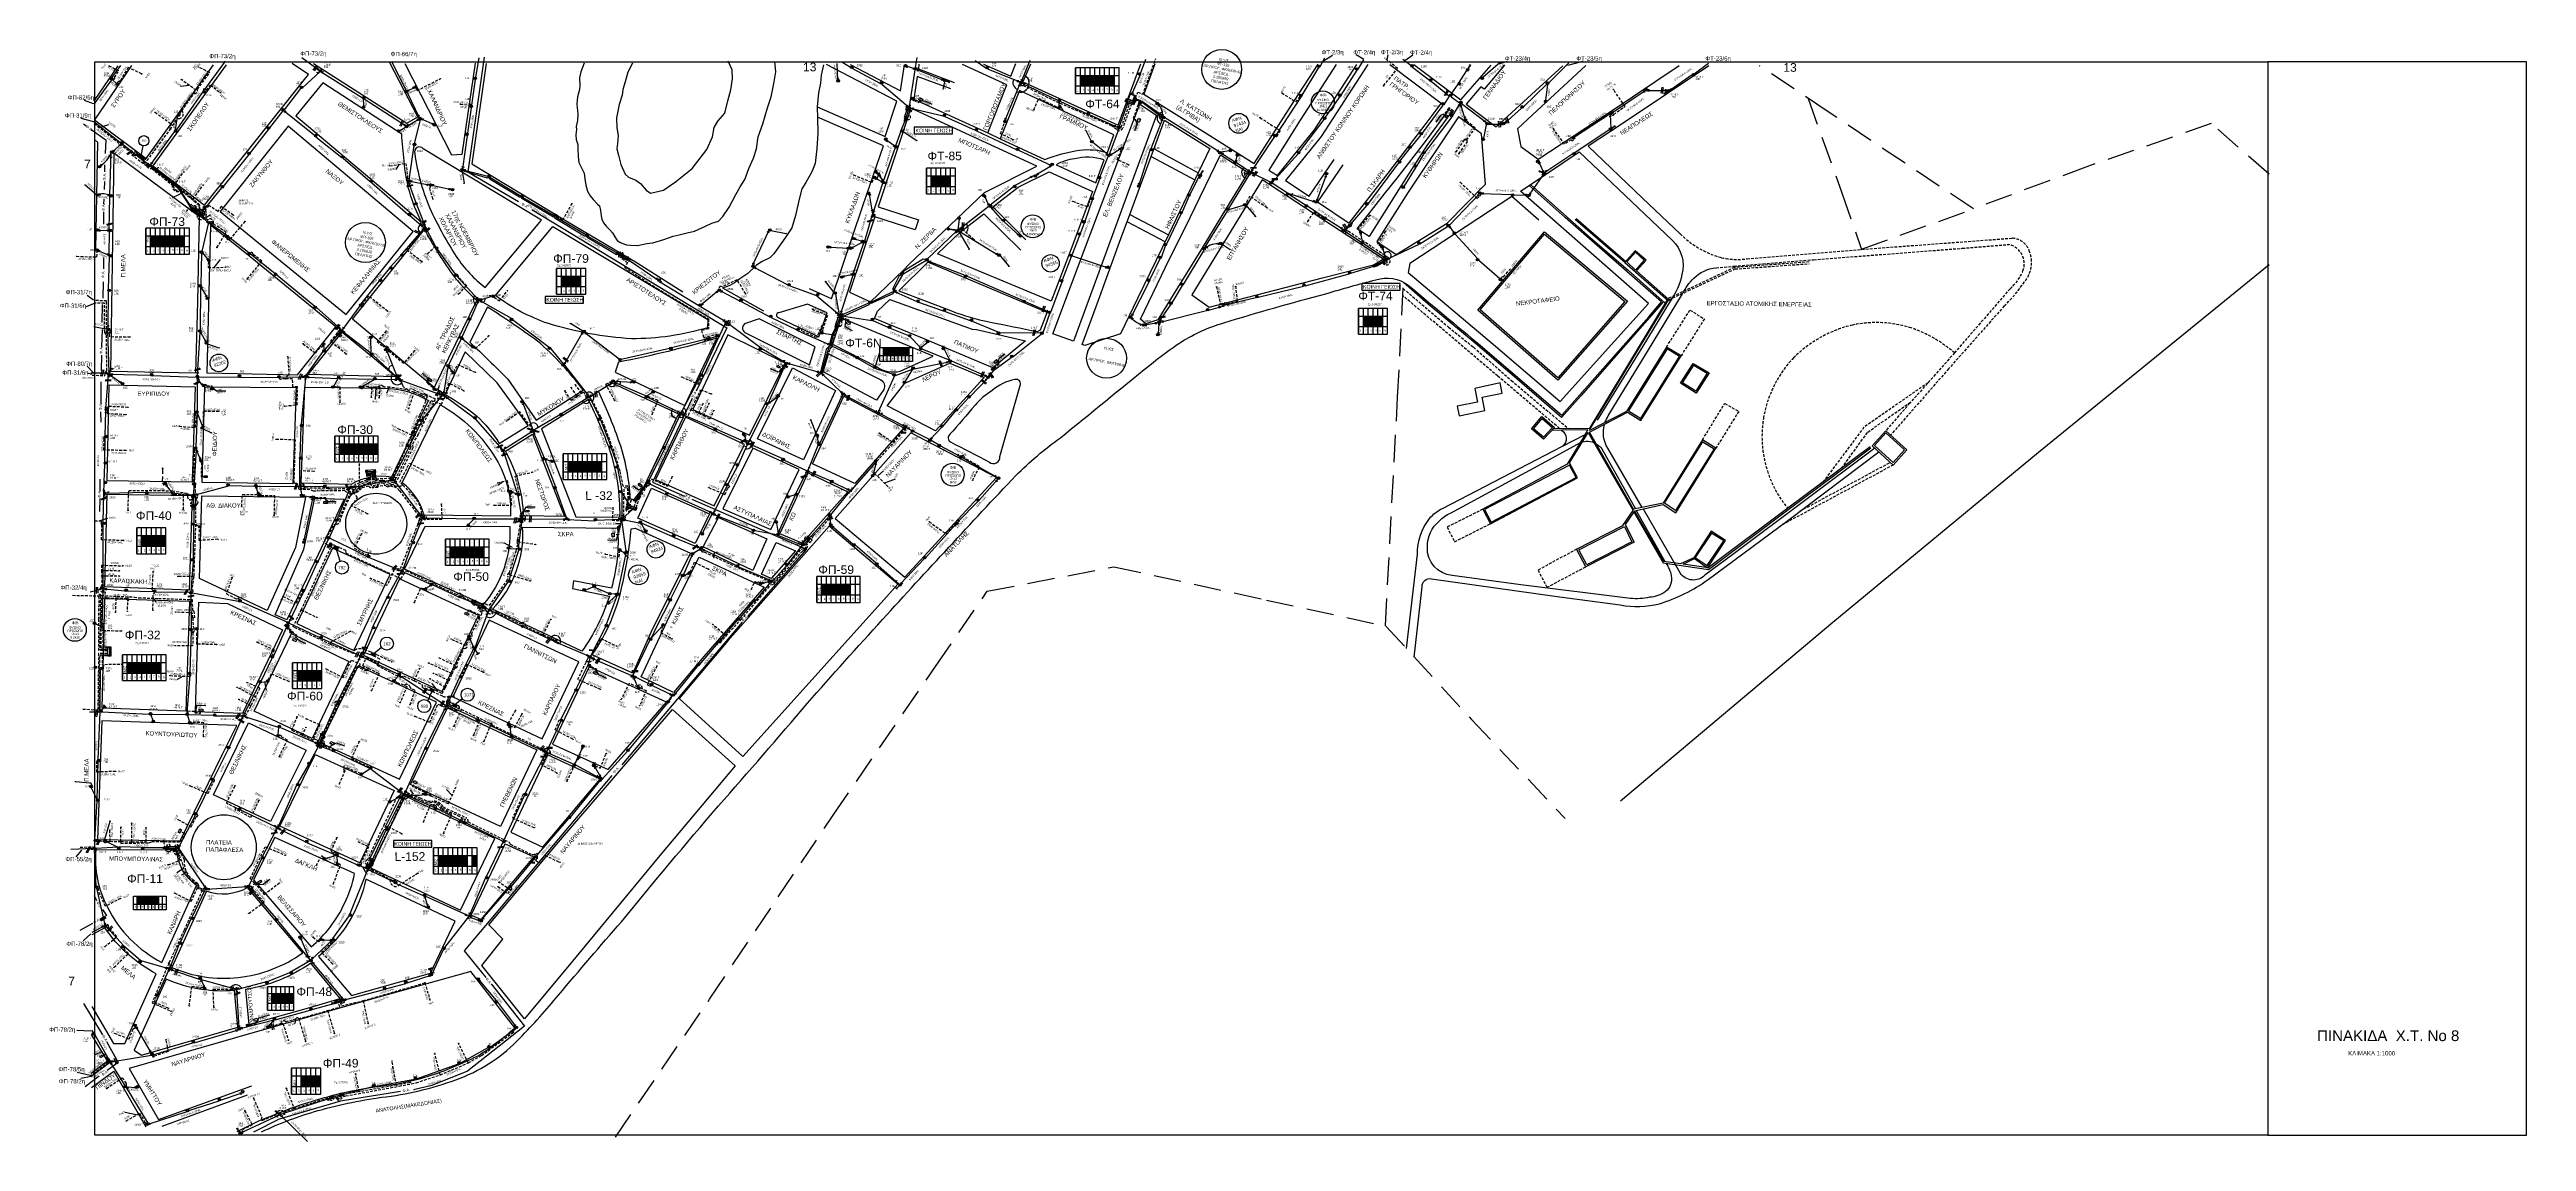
# Model space of a CAD drawing. Header units: millimetres. Extents: x 898 to 3196, y 765 to 1779.
import ezdxf
from ezdxf.enums import TextEntityAlignment as Align

# ---------------------------------------------------------------- set-up
doc = ezdxf.new("R2010")
doc.units = ezdxf.units.MM
doc.linetypes.add('DASHED', pattern=[19.05, 12.7, -6.35])
doc.linetypes.add('DASHEDX2', pattern=[38.1, 25.4, -12.7])
for name, color, linetype in [('Link Box 4 Διευθύνσεων', 7, 'Continuous'), ('Pillar', 7, 'Continuous'), ('Pillar OTE', 7, 'Continuous'), ('Άγνωστα', 7, 'Continuous'), ('Ασφαλειοκιβώτια Χ.Τ 6 αναχωρήσεων', 7, 'Continuous'), ('Ασφαλειοκιβώτια Χ.Τ 9 αναχωρήσεων', 7, 'Continuous'), ('Γέφυρες Εναερίου Δικτύου', 7, 'DASHED'), ('Γείωση', 7, 'Continuous'), ('Γυμνά εναέρια ΧΤ (1Φ)   2x16AL', 7, 'Continuous'), ('Γυμνά εναέρια ΧΤ (3Φ)   3x50+35CU', 7, 'Continuous'), ('Γυμνά εναέρια ΧΤ (3Φ)   4x16AL', 7, 'Continuous'), ('Γυμνά εναέρια ΧΤ (3Φ)   4x16CU', 7, 'Continuous'), ('Γυμνά εναέρια ΧΤ (3Φ)   4x35AL', 7, 'Continuous'), ('Γυμνά εναέρια ΧΤ (3Φ)   4x35CU', 7, 'Continuous'), ('Γυμνά εναέρια ΧΤ (3Φ)   4x50AL', 7, 'Continuous'), ('Γυμνά εναέρια ΧΤ και ΦΟΠ (1Φ)   2x16+16AL', 7, 'Continuous'), ('Γυμνά εναέρια ΧΤ και ΦΟΠ (2Φ)   3x50+35+16CU', 7, 'Continuous'), ('Γυμνά εναέρια ΧΤ και ΦΟΠ (3Φ)   4x16+16AL', 7, 'Continuous'), ('Γυμνά εναέρια ΧΤ και ΦΟΠ (3Φ)   4x50+16AL', 7, 'Continuous'), ('Εναέρια παροχή ΧΤ 4x16', 7, 'SYN_LINE'), ('Εναέρια παροχή ΧΤ 4x25', 7, 'SYN_LINE'), ('Επίτονοι', 7, 'Continuous'), ('Επιγραφές - Σχήματα', 7, 'Continuous'), ('Καλώδια  ΧΤ  4Χ16CU', 7, 'DASHED'), ('Καλώδια ΧΤ   2x6AL', 7, 'DASHED'), ('Καλώδια ΧΤ   3x150+50AL', 7, 'DASHED'), ('Καλώδια ΧΤ   3x150+50CU', 7, 'DASHED'), ('Καλώδια ΧΤ   3x150+70AL', 7, 'DASHED'), ('Καλώδια ΧΤ   3x150AL+50CU', 7, 'DASHED'), ('Καλώδια ΧΤ   3x150AL+50XLPE', 7, 'DASHED'), ('Καλώδια ΧΤ   3x38+23+13', 7, 'Continuous'), ('Καλώδια ΧΤ   3x48+38+16.5', 7, 'DASHED'), ('Καλώδια ΧΤ   3x48+38CU', 7, 'DASHED'), ('Καλώδια ΧΤ   3x50+25', 7, 'SYN_LINE'), ('Καλώδια ΧΤ   3x50+35+13', 7, 'SYN_LINE'), ('Καλώδια ΧΤ   3x82+57+13', 7, 'Continuous'), ('Καλώδια ΧΤ   3x95+35CU', 7, 'DASHED'), ('Καλώδια ΧΤ   3x95+50CU', 7, 'DASHED'), ('Καλώδια ΧΤ   3x95+70AL', 7, 'SYN_LINE'), ('Καλώδια ΧΤ   4x25CU', 7, 'DASHED'), ('Καλώδια ΧΤ   4x50+13', 7, 'SYN_LINE'), ('Καλώδια ΧΤ   4x50AL+13CU', 7, 'SYN_LINE'), ('Καλώδια ΧΤ   4x50CU', 7, 'DASHED'), ('Μηχανική τομή', 7, 'Continuous'), ('Στύλος Ξύλινος', 7, 'Continuous'), ('Στύλος Ξύλινος @ 1', 7, 'Continuous'), ('Στύλος ΦΜ', 7, 'Continuous'), ('Στύλος ΦΜ @ 1', 7, 'Continuous'), ('Συνδέσεις', 7, 'Continuous'), ('Συνεστραμμένα ΧΤ   3x70+54.6+25AL', 7, 'SYN_LINE'), ('Συνεστραμμένα ΧΤ   4x120+25AL', 7, 'SYN_LINE'), ('Τομή', 7, 'Continuous'), ('Υποσταθμός εναέριος 2 στύλων', 7, 'Continuous'), ('Υποσταθμός πόλεως', 7, 'Continuous'), ('Υπόβαθρο ΔΕΗ', 7, 'Continuous'), ('Υπόγεια Καλώδια Δικτύου ΧΤ   .075', 7, 'DASHED'), ('Υπόγεια Καλώδια Δικτύου ΧΤ   .10', 7, 'DASHED'), ('Υπόγεια Καλώδια Δικτύου ΧΤ   .15', 7, 'DASHED'), ('Υπόγεια καλώδια Παροχών ΧΤ   .0225', 7, 'DASHED'), ('Υπόγεια καλώδια Παροχών ΧΤ   4x50AL', 7, 'DASHED'), ('Υπόγεια καλώδια Παροχών ΧΤ   4x6', 7, 'DASHED')]:
    doc.layers.add(name, color=color, linetype=linetype)
doc.styles.add('ar', font='arial.ttf')
doc.styles.get("Standard").update_dxf_attribs({"font": 'arial.ttf'})
doc.linetypes.add('SYN_LINE', pattern='A,0.5,-0.0001,["/\\/\\/\\/",Standard,S=0.1,R=0,X=0,Y=-0.05],-0.25', length=0.7501)
doc.dimstyles.new('ISO-25', dxfattribs={"dimtxt": 2.5, "dimasz": 2.5, "dimexe": 1.25, "dimexo": 0.625, "dimtad": 1, "dimtxsty": 'Standard', "dimcen": 2.5, "dimadec": 0, "dimazin": 0, "dimtfac": 1, "dimtmove": 0, "dimatfit": 3, "dimfxl": 1, "dimarcsym": 0})

# ---------------------------------------------------------------- blocks, each defined once
blk = doc.blocks.new('ΥΠΟΣΤΑΘΜΟΣ ΕΝΑΕΡΙΟΣ ΕΠΙ 2 ΣΤΥΛΩΝ')
at = {"layer": 'Υποσταθμός εναέριος 2 στύλων', "linetype": 'Continuous'}
for points in [[(-12, -2.1, 0.574793), (-8.5, -0.1, 0.268822), (-9.6, 2)], [(9.7, -2.1, 0.574793), (13.2, -0.1, 0.268822), (12, 1.9)]]:
    blk.add_hatch(color=256, dxfattribs=at).paths.add_polyline_path(points)
for p, q in [((-12, -2.1), (-9.6, 2)), ((9.7, -2.1), (12, 1.9))]:
    blk.add_line(p, q, dxfattribs=at)
for centre in [(-10.8, -0.1), (10.8, -0.1)]:
    blk.add_circle(centre, 2.36, dxfattribs=at)
at = {"layer": 'Υποσταθμός πόλεως', "linetype": 'Continuous', "ltscale": 40}
blk.add_lwpolyline([(-8.6, 2.8), (8.6, 2.8), (8.6, -2.8), (-8.6, -2.8)], close=True, dxfattribs=at)
for points in [[(-5.8, 0), (-8.6, 2.8)], [(-8.6, -2.8), (-5.8, 0)], [(-5.8, 0), (5.8, 0)], [(5.8, 0), (8.6, 2.8)], [(8.6, -2.8), (5.8, 0)]]:
    blk.add_lwpolyline(points, dxfattribs=at)
at = {"layer": 'Υποσταθμός εναέριος 2 στύλων', "ltscale": 40, "flags": 1}
for tag, p in [('ΜΕΤΑΣΧΗΜΑΤΙΣΜΟΣ', (14.1, 2.5)), ('ΙΣΧΥΣ', (14.1, -0.3)), ('ΑΡΙΘΜΟΣ', (14.2, -3))]:
    blk.add_attdef(tag, p, '', height=1.8, dxfattribs=at)
blk = doc.blocks.new('Pillar')
at = {"layer": 'Υποσταθμός πόλεως', "linetype": 'Continuous', "ltscale": 40}
blk.add_lwpolyline([(-8.6, 2.8), (8.6, 2.8), (8.6, -2.8), (-8.6, -2.8)], close=True, dxfattribs=at)
for points in [[(-5.8, 0), (-8.6, 2.8)], [(-8.6, -2.8), (-5.8, 0)], [(-5.8, 0), (5.8, 0)], [(5.8, 0), (8.6, 2.8)], [(8.6, -2.8), (5.8, 0)]]:
    blk.add_lwpolyline(points, dxfattribs=at)
at = {"layer": 'Pillar', "ltscale": 40}
blk.add_attdef('PILLAR', (-5.7, 3.7), '', height=2.52, dxfattribs=at)
blk = doc.blocks.new('LINK BOX 4 ΑΝΑΧΩΡΗΣΕΩΝ')
at = {"layer": 'Link Box 4 Διευθύνσεων', "ltscale": 40}
blk.add_hatch(color=256, dxfattribs=at).paths.add_polyline_path([(-3.5, 0), (-3.5, -4.7), (3.5, -4.7), (3.5, 0)])
for p, q in [((-3.5, 0), (-5.3, 0)), ((5.3, 0), (3.5, 0)), ((-3.5, -4.7), (-5.3, -4.7)), ((5.3, -4.7), (3.5, -4.7))]:
    blk.add_line(p, q, dxfattribs=at)
blk.add_lwpolyline([(-3.5, -4.7), (-3.5, 0), (3.5, 0), (3.5, -4.7)], close=True, dxfattribs=at)
blk = doc.blocks.new('ΥΠΟΣΤΑΘΜΟΣ ΠΟΛΕΩΣ 8 ΑΝΑΧΩΡΗΣΕΩΝ')
at = {"layer": 'Υποσταθμός πόλεως', "linetype": 'Continuous', "ltscale": 40}
for p, q in [((-8.2, -2.8), (-8.2, -4)), ((-5.9, -2.8), (-5.9, -4)), ((-3.5, -2.8), (-3.5, -4)), ((-1.3, -2.8), (-1.3, -4)), ((1.2, -2.8), (1.2, -4)), ((3.6, -2.8), (3.6, -4)), ((6, -2.8), (6, -4)), ((8.2, -2.8), (8.2, -4))]:
    blk.add_line(p, q, dxfattribs=at)
blk.add_lwpolyline([(-8.6, 2.8), (8.6, 2.8), (8.6, -2.8), (-8.6, -2.8)], close=True, dxfattribs=at)
for points in [[(-5.8, 0), (-8.6, 2.8)], [(5.8, 0), (8.6, 2.8)], [(-8.6, -2.8), (-5.8, 0)], [(-5.8, 0), (5.8, 0)], [(8.6, -2.8), (5.8, 0)]]:
    blk.add_lwpolyline(points, dxfattribs=at)
at = {"layer": 'Υποσταθμός πόλεως', "linetype": 'SYN_LINE', "ltscale": 40, "flags": 1}
for tag, p in [('ΜΕΤΑΣΧΗΜΑΤΙΣΜΟΣ', (9.6, 1.4)), ('ΙΣΧΥΣ', (9.6, -1.4)), ('ΑΡΙΘΜΟΣ', (9.7, -4.1))]:
    blk.add_attdef(tag, p, '', height=1.8, dxfattribs=at)
blk = doc.blocks.new('ΥΠΑΡΧΩΝ ΤΣΙΜΕΝΤΕΝΙΟΣ ΣΤΥΛΟΣ')
at = {"layer": 'Στύλος ΦΜ'}
blk.add_hatch(color=7, dxfattribs=at).paths.add_polyline_path([(-1.3, -2.3, 0.574793), (2.6, 0, 0.268822), (1.3, 2.3)])
at = {"layer": 'Στύλος ΦΜ', "color": 7}
blk.add_line((-1.3, -2.3), (1.3, 2.3), dxfattribs=at)
blk.add_circle((0, 0), 2.62, dxfattribs=at)
at = {"layer": 'Στύλος ΦΜ', "flags": 4}
for tag, p in [('ΤΥΠΟΣ', (-4.9, 3)), ('ΑΡΙΘΜΟΣ', (-4.7, 8.1))]:
    blk.add_attdef(tag, p, '', height=4, dxfattribs=at)
blk = doc.blocks.new('ΥΠΑΡΧΩΝ ΞΥΛΙΝΟΣ ΣΤΥΛΟΣ')
at = {"layer": 'Στύλος Ξύλινος'}
h = blk.add_hatch(color=7, dxfattribs=at)
h.paths.add_polyline_path([(-2.6, 0, 0.270008), (-1.3, -2.3), (1.3, 2.3, 0.576266)])
h.paths.add_polyline_path([(-1.3, -2.3, 0.574793), (2.6, 0, 0.268822), (1.3, 2.3)])
at = {"layer": 'Στύλος Ξύλινος', "color": 7}
blk.add_line((-1.3, -2.3), (1.3, 2.3), dxfattribs=at)
blk.add_circle((0, 0), 2.62, dxfattribs=at)
at = {"layer": 'Στύλος Ξύλινος', "flags": 4}
for tag, p in [('ΑΡΙΘΜΟΣ', (-4.9, 8.6)), ('ΤΥΠΟΣ', (-4.8, 3.4))]:
    blk.add_attdef(tag, p, '', height=4, dxfattribs=at)
blk = doc.blocks.new('ΤΟΜΗ')
at = {"layer": 'Τομή', "ltscale": 40}
for p, q in [((-5.7, 0), (5.7, 0)), ((5.7, -2.3), (-5.7, -2.3))]:
    blk.add_line(p, q, dxfattribs=at)
blk = doc.blocks.new('A$C76D1674A')
at = {"layer": 'Τομή', "xscale": 0.5, "yscale": 0.5, "zscale": 0.5}
blk.add_blockref('ΤΟΜΗ', (2.8, 1.2), dxfattribs=at)
blk = doc.blocks.new('ΕΠΙΤΟΝΟΣ')
at = {"layer": 'Επίτονοι', "lineweight": 40, "ltscale": 40}
blk.add_hatch(color=256, dxfattribs=at).paths.add_polyline_path([(-1.1, 6.5), (0, 9.1), (1.1, 6.5)])
for p, q in [((-1.1, 6.5), (0, 9.1)), ((1.1, 6.5), (-1.1, 6.5)), ((-1.1, 6.5), (0, 6.5)), ((0, 9.1), (1.1, 6.5)), ((0, 6.5), (0, 0))]:
    blk.add_line(p, q, dxfattribs=at)
blk = doc.blocks.new('ΓΕΙΩΣΗ')
at = {"layer": 'Γείωση', "ltscale": 40}
for p, q in [((-2.3, 11.4), (-3, 9.4)), ((-0.3, 11.4), (-1, 9.4)), ((0, 9.4), (0, 0)), ((1.7, 11.4), (1, 9.4)), ((3.7, 11.4), (3, 9.4))]:
    blk.add_line(p, q, dxfattribs=at)
blk.add_lwpolyline([(-3, 9.4), (3, 9.4)], dxfattribs=at)
blk = doc.blocks.new('ΑΣΦΑΛΕΙΟΚΙΒΩΤΙΟ ΥΠΟΣΤΑΘΜΟΥ 6 ΑΝΑΧΩΡΗΣΕΩΝ')
at = {"layer": 'Ασφαλειοκιβώτια Χ.Τ 6 αναχωρήσεων', "ltscale": 40}
for p, q in [((-23.9, 27), (23.9, 27)), ((-23.9, 18), (23.9, 18)), ((-23.9, 9), (23.9, 9)), ((-23.9, 0), (23.9, 0)), ((-9.8, 27), (-9.8, -27)), ((9.8, 27), (9.8, -27)), ((-23.9, -9), (23.9, -9)), ((-23.9, -18), (23.9, -18))]:
    blk.add_line(p, q, dxfattribs=at)
at = {"layer": 'Ασφαλειοκιβώτια Χ.Τ 6 αναχωρήσεων'}
blk.add_lwpolyline([(-23.9, -27), (23.9, -27), (23.9, 27), (-23.9, 27)], close=True, dxfattribs=at)
for s, p in [('1', (-19.3, 24.1)), ('3', (-19.2, 5.4)), ('2', (-18.8, 14.8)), ('5', (-19.4, -12.2)), ('4', (-18.8, -3.8)), ('6', (-18.3, -21.4))]:
    blk.add_text(s, height=3.6, rotation=270, dxfattribs=at).set_placement(p)
at = {"layer": 'Ασφαλειοκιβώτια Χ.Τ 6 αναχωρήσεων', "ltscale": 40}
for tag, height, p in [('ΟΝΟΜΑ', 5, (-0.3, 31.7)), ('ΚΕΙΜΕΝΟ 1', 2, (17, 22.4)), ('ΚΕΙΜΕΝΟ 2', 2, (17, 13.7)), ('ΚΕΙΜΕΝΟ 3', 2, (17, 4.3)), ('ΣΧ', 2, (-0.2, -29.2)), ('ΚΕΙΜΕΝΟ 4', 2, (17, -4.7)), ('ΚΕΙΜΕΝΟ 5', 2, (17, -13.5)), ('ΚΕΙΜΕΝΟ 6', 2, (17, -22.4))]:
    blk.add_attdef(tag, text='', height=height, dxfattribs=at).set_placement(p, align=Align.MIDDLE_CENTER)
blk = doc.blocks.new('ΑΣΦΑΛΕΙΟΚΙΒΩΤΙΟ ΥΠΟΣΤΑΘΜΟΥ 9 ΑΝΑΧΩΡΗΣΕΩΝ')
at = {"layer": 'Ασφαλειοκιβώτια Χ.Τ 9 αναχωρήσεων', "ltscale": 40}
for p, q in [((-23.8, 40.4), (24, 40.4)), ((-23.8, 31.4), (24, 31.4)), ((-23.8, 22.4), (24, 22.4)), ((-23.8, 13.4), (24, 13.4)), ((-23.8, 4.4), (24, 4.4)), ((-9.7, 40.4), (-9.7, -40.6)), ((9.9, 40.4), (9.9, -40.6)), ((-23.8, -4.6), (24, -4.6)), ((-23.8, -13.6), (24, -13.6)), ((-23.8, -22.6), (24, -22.6)), ((-23.8, -31.6), (24, -31.6))]:
    blk.add_line(p, q, dxfattribs=at)
at = {"layer": 'Ασφαλειοκιβώτια Χ.Τ 9 αναχωρήσεων'}
blk.add_lwpolyline([(-23.8, -40.6), (24, -40.6), (24, 40.4), (-23.8, 40.4)], close=True, dxfattribs=at)
for s, p in [('1', (-19.4, 38)), ('2', (-19.3, 27.1)), ('4', (-19.1, 9.5)), ('3', (-18.9, 18.8)), ('5', (-18.5, 0.9)), ('9', (-19.5, -34.7)), ('8', (-18.5, -25.4)), ('7', (-18.4, -16.7)), ('6', (-18.1, -8.4))]:
    blk.add_text(s, height=3.6, rotation=270, dxfattribs=at).set_placement(p)
at = {"layer": 'Ασφαλειοκιβώτια Χ.Τ 9 αναχωρήσεων', "ltscale": 40}
for tag, height, p in [('ΟΝΟΜΑ', 5, (-0.2, 44.3)), ('ΚΕΙΜΕΝΟ 1', 2, (17.1, 35.6)), ('ΚΕΙΜΕΝΟ 2', 2, (17.1, 26.9)), ('ΚΕΙΜΕΝΟ 3', 2, (17.1, 17.7)), ('ΚΕΙΜΕΝΟ 4', 2, (17.1, 8.7)), ('ΚΕΙΜΕΝΟ 5', 2, (17.1, -0.1)), ('ΣΧ', 2, (-0.1, -42.6)), ('ΚΕΙΜΕΝΟ 6', 2, (17.1, -9.1)), ('ΚΕΙΜΕΝΟ 7', 2, (17.1, -18.1)), ('ΚΕΙΜΕΝΟ 8', 2, (17.1, -26.9)), ('ΚΕΙΜΕΝΟ 9', 2, (17.1, -36))]:
    blk.add_attdef(tag, text='', height=height, dxfattribs=at).set_placement(p, align=Align.MIDDLE_CENTER)
blk = doc.blocks.new('_ΣΥΝΔΕΣΗ')
at = {"layer": 'Συνδέσεις', "linetype": 'SYN_LINE', "ltscale": 40}
blk.add_hatch(color=256, dxfattribs=at).paths.add_polyline_path([(0.5, 0, 1), (-0.5, 0, 1)])
at = {"layer": 'Συνδέσεις'}
blk.add_circle((0, 0), 0.5, dxfattribs=at)
blk = doc.blocks.new('ΜΗΧΑΝΙΚΗ ΤΟΜΗ')
at = {"layer": 'Μηχανική τομή', "ltscale": 40}
for p, q in [((-1.9, 0.8), (1.9, 0.8)), ((1.9, 0), (-1.9, 0))]:
    blk.add_line(p, q, dxfattribs=at)
blk = doc.blocks.new('PILLAR ΟΤΕ')
at = {"layer": 'Pillar OTE', "ltscale": 40}
blk.add_lwpolyline([(-3.3, 2), (3.4, 2), (3.4, -2), (-3.3, -2)], close=True, dxfattribs=at)
at = {"layer": 'Pillar OTE', "insert": (-1.8, 0.7), "char_height": 1.357, "width": 109.961, "attachment_point": 1}
blk.add_mtext('{\\fArial|b1|i0|c161|p34;OTE}', dxfattribs=at)
blk = doc.blocks.new('TSONTA XT1')
at = {"ltscale": 40}
h = blk.add_hatch(color=256, dxfattribs=at)
h.dxf.hatch_style = 1
h.paths.add_polyline_path([(596, 2487.7), (597.1, 2488.8), (596, 2489.9), (594.9, 2488.8)])
blk.add_lwpolyline([(594.9, 2488.8), (596, 2489.9), (597.1, 2488.8), (596, 2487.7)], close=True, dxfattribs=at)
blk = doc.blocks.new('A$C6E9E1907')
at = {"layer": 'Επιγραφές - Σχήματα', "ltscale": 40}
blk.add_leader([(6.6, 0), (0, 1.1)], dimstyle='ISO-25', override={"dimasz": 1, "dimtad": 0}, dxfattribs=at)

msp = doc.modelspace()

# ---------------------------------------------------------------- hatches: boundary and pattern name
at = {"layer": 'Καλώδια ΧΤ   3x150+50CU', "linetype": 'DASHED', "ltscale": 0.2}
h = msp.add_hatch(color=85, dxfattribs=at)
h.dxf.hatch_style = 1
h.paths.add_polyline_path([(1671.5, 1494.6), (1674.9, 1494.6), (1674.9, 1502), (1671.5, 1502)])
h = msp.add_hatch(color=1, dxfattribs=at)
h.dxf.hatch_style = 1
h.paths.add_polyline_path([(1678.4, 1502), (1674.9, 1502), (1674.9, 1494.6), (1678.4, 1494.6)])
h = msp.add_hatch(color=27, dxfattribs=at)
h.dxf.hatch_style = 1
h.paths.add_polyline_path([(1681.7, 1502), (1678.4, 1502), (1678.4, 1494.6), (1681.7, 1494.6)])
h = msp.add_hatch(color=2, dxfattribs=at)
h.dxf.hatch_style = 1
h.paths.add_polyline_path([(1681.7, 1494.6), (1685, 1494.6), (1685, 1502), (1681.7, 1502)])
h = msp.add_hatch(color=6, dxfattribs=at)
h.dxf.hatch_style = 1
h.paths.add_polyline_path([(1685, 1494.6), (1688.4, 1494.6), (1688.4, 1502), (1685, 1502)])
h = msp.add_hatch(color=151, dxfattribs=at)
h.dxf.hatch_style = 1
h.paths.add_polyline_path([(1691.8, 1502), (1688.4, 1502), (1688.4, 1494.6), (1691.8, 1494.6)])
h = msp.add_hatch(color=30, dxfattribs=at)
h.dxf.hatch_style = 1
h.paths.add_polyline_path([(1695.2, 1502), (1691.8, 1502), (1691.8, 1494.6), (1695.2, 1494.6)])
at = {"layer": 'Τομή', "linetype": 'Continuous'}
for color, points in [(27, [(1854.2, 1754.6), (1854.2, 1744.8), (1858.7, 1744.8), (1858.7, 1754.6)]), (6, [(1858.7, 1754.6), (1858.7, 1744.8), (1863.2, 1744.8), (1863.2, 1754.6)]), (2, [(1863.2, 1754.6), (1863.2, 1744.8), (1867.7, 1744.8), (1867.7, 1754.6)]), (173, [(1867.7, 1754.6), (1867.7, 1744.8), (1872.2, 1744.8), (1872.2, 1754.6)]), (1, [(1872.2, 1754.6), (1872.2, 1744.8), (1876.7, 1744.8), (1876.7, 1754.6)]), (62, [(1876.7, 1754.6), (1876.7, 1744.8), (1881.2, 1744.8), (1881.2, 1754.6)]), (151, [(1881.2, 1754.6), (1881.2, 1744.8), (1885.7, 1744.8), (1885.7, 1754.6)]), (173, [(1720.3, 1661.5), (1715.8, 1661.5), (1715.8, 1651.6), (1720.3, 1651.6)]), (6, [(1724.8, 1661.5), (1720.3, 1661.5), (1720.3, 1651.6), (1724.8, 1651.6)]), (62, [(1729.3, 1661.5), (1724.8, 1661.5), (1724.8, 1651.6), (1729.3, 1651.6)]), (1, [(1733.8, 1661.5), (1729.3, 1661.5), (1729.3, 1651.6), (1733.8, 1651.6)]), (190, [(991.5, 1605.8), (991.5, 1596), (996, 1596), (996, 1605.8)]), (85, [(996, 1605.8), (996, 1596), (1000.5, 1596), (1000.5, 1605.8)]), (1, [(1000.5, 1605.8), (1000.5, 1596), (1005, 1596), (1005, 1605.8)]), (2, [(1005, 1605.8), (1005, 1596), (1009.5, 1596), (1009.5, 1605.8)]), (30, [(1009.5, 1605.8), (1009.5, 1596), (1014, 1596), (1014, 1605.8)]), (5, [(1014, 1605.8), (1014, 1596), (1018.5, 1596), (1018.5, 1605.8)]), (133, [(1018.5, 1605.8), (1018.5, 1596), (1023, 1596), (1023, 1605.8)]), (2, [(1377.2, 1568.5), (1372.7, 1568.5), (1372.7, 1558.6), (1377.2, 1558.6)]), (85, [(1381.7, 1568.5), (1377.2, 1568.5), (1377.2, 1558.6), (1381.7, 1558.6)]), (6, [(1386.2, 1568.5), (1381.7, 1568.5), (1381.7, 1558.6), (1386.2, 1558.6)]), (30, [(1390.7, 1568.5), (1386.2, 1568.5), (1386.2, 1558.6), (1390.7, 1558.6)]), (2, [(2121.2, 1531.3), (2116.7, 1531.3), (2116.7, 1521.5), (2121.2, 1521.5)]), (6, [(2125.7, 1531.3), (2121.2, 1531.3), (2121.2, 1521.5), (2125.7, 1521.5)]), (85, [(2130.2, 1531.3), (2125.7, 1531.3), (2125.7, 1521.5), (2130.2, 1521.5)]), (30, [(2134.7, 1531.3), (2130.2, 1531.3), (2130.2, 1521.5), (2134.7, 1521.5)]), (30, [(1166.8, 1412.8), (1166.8, 1403), (1171.3, 1403), (1171.3, 1412.8)]), (27, [(1171.3, 1412.8), (1171.3, 1403), (1175.8, 1403), (1175.8, 1412.8)]), (1, [(1175.8, 1412.8), (1175.8, 1403), (1180.3, 1403), (1180.3, 1412.8)]), (173, [(1180.3, 1412.8), (1180.3, 1403), (1184.8, 1403), (1184.8, 1412.8)]), (151, [(1184.8, 1412.8), (1184.8, 1403), (1189.3, 1403), (1189.3, 1412.8)]), (2, [(1189.3, 1412.8), (1189.3, 1403), (1193.8, 1403), (1193.8, 1412.8)]), (85, [(1193.8, 1412.8), (1193.8, 1403), (1198.3, 1403), (1198.3, 1412.8)]), (6, [(1198.3, 1412.8), (1198.3, 1403), (1202.8, 1403), (1202.8, 1412.8)]), (85, [(1378.8, 1396.4), (1378.8, 1386.6), (1383.3, 1386.6), (1383.3, 1396.4)]), (151, [(1383.3, 1396.4), (1383.3, 1386.6), (1387.8, 1386.6), (1387.8, 1396.4)]), (133, [(1387.8, 1396.4), (1387.8, 1386.6), (1392.3, 1386.6), (1392.3, 1396.4)]), (27, [(1392.3, 1396.4), (1392.3, 1386.6), (1396.8, 1386.6), (1396.8, 1396.4)]), (1, [(1396.8, 1396.4), (1396.8, 1386.6), (1401.3, 1386.6), (1401.3, 1396.4)]), (30, [(1401.3, 1396.4), (1401.3, 1386.6), (1405.8, 1386.6), (1405.8, 1396.4)]), (173, [(1405.8, 1396.4), (1405.8, 1386.6), (1410.3, 1386.6), (1410.3, 1396.4)]), (1, [(983.2, 1327.7), (983.2, 1317.8), (987.7, 1317.8), (987.7, 1327.7)]), (2, [(987.7, 1327.7), (987.7, 1317.8), (992.2, 1317.8), (992.2, 1327.7)]), (27, [(992.2, 1327.7), (992.2, 1317.8), (996.7, 1317.8), (996.7, 1327.7)]), (85, [(996.7, 1327.7), (996.7, 1317.8), (1001.2, 1317.8), (1001.2, 1327.7)]), (6, [(1001.2, 1327.7), (1001.2, 1317.8), (1005.7, 1317.8), (1005.7, 1327.7)]), (6, [(1269.6, 1317.1), (1269.6, 1307.3), (1274.1, 1307.3), (1274.1, 1317.1)]), (2, [(1274.1, 1317.1), (1274.1, 1307.3), (1278.6, 1307.3), (1278.6, 1317.1)]), (62, [(1278.6, 1317.1), (1278.6, 1307.3), (1283.1, 1307.3), (1283.1, 1317.1)]), (27, [(1283.1, 1317.1), (1283.1, 1307.3), (1287.6, 1307.3), (1287.6, 1317.1)]), (85, [(1287.6, 1317.1), (1287.6, 1307.3), (1292.1, 1307.3), (1292.1, 1317.1)]), (133, [(1292.1, 1317.1), (1292.1, 1307.3), (1296.6, 1307.3), (1296.6, 1317.1)]), (151, [(1296.6, 1317.1), (1296.6, 1307.3), (1301.1, 1307.3), (1301.1, 1317.1)]), (85, [(1614, 1282.5), (1614, 1272.6), (1618.5, 1272.6), (1618.5, 1282.5)]), (30, [(1618.5, 1282.5), (1618.5, 1272.6), (1623, 1272.6), (1623, 1282.5)]), (1, [(1623, 1282.5), (1623, 1272.6), (1627.5, 1272.6), (1627.5, 1282.5)]), (27, [(1627.5, 1282.5), (1627.5, 1272.6), (1632, 1272.6), (1632, 1282.5)]), (151, [(1632, 1282.5), (1632, 1272.6), (1636.5, 1272.6), (1636.5, 1282.5)]), (173, [(1636.5, 1282.5), (1636.5, 1272.6), (1641, 1272.6), (1641, 1282.5)]), (85, [(969.9, 1209.9), (969.9, 1200.1), (974.4, 1200.1), (974.4, 1209.9)]), (173, [(974.4, 1209.9), (974.4, 1200.1), (978.9, 1200.1), (978.9, 1209.9)]), (6, [(978.9, 1209.9), (978.9, 1200.1), (983.4, 1200.1), (983.4, 1209.9)]), (27, [(983.4, 1209.9), (983.4, 1200.1), (987.9, 1200.1), (987.9, 1209.9)]), (2, [(987.9, 1209.9), (987.9, 1200.1), (992.4, 1200.1), (992.4, 1209.9)]), (151, [(992.4, 1209.9), (992.4, 1200.1), (996.9, 1200.1), (996.9, 1209.9)]), (30, [(996.9, 1209.9), (996.9, 1200.1), (1001.4, 1200.1), (1001.4, 1209.9)]), (2, [(1132.3, 1202.5), (1127.8, 1202.5), (1127.8, 1192.6), (1132.3, 1192.6)]), (1, [(1136.8, 1202.5), (1132.3, 1202.5), (1132.3, 1192.6), (1136.8, 1192.6)]), (85, [(1141.3, 1202.5), (1136.8, 1202.5), (1136.8, 1192.6), (1141.3, 1192.6)]), (151, [(1145.8, 1202.5), (1141.3, 1202.5), (1141.3, 1192.6), (1145.8, 1192.6)]), (6, [(1150.3, 1202.5), (1145.8, 1202.5), (1145.8, 1192.6), (1150.3, 1192.6)]), (85, [(1258.5, 1030.7), (1258.5, 1020.8), (1263, 1020.8), (1263, 1030.7)]), (30, [(1263, 1030.7), (1263, 1020.8), (1267.5, 1020.8), (1267.5, 1030.7)]), (1, [(1267.5, 1030.7), (1267.5, 1020.8), (1272, 1020.8), (1272, 1030.7)]), (27, [(1272, 1030.7), (1272, 1020.8), (1276.5, 1020.8), (1276.5, 1030.7)]), (151, [(1276.5, 1030.7), (1276.5, 1020.8), (1281, 1020.8), (1281, 1030.7)]), (173, [(1281, 1030.7), (1281, 1020.8), (1285.5, 1020.8), (1285.5, 1030.7)]), (6, [(1290, 1030.7), (1290, 1020.8), (1294.5, 1020.8), (1294.5, 1030.7)]), (6, [(1108.2, 902.6), (1104.1, 902.6), (1104.1, 893.7), (1108.2, 893.7)]), (173, [(1112.2, 902.6), (1108.2, 902.6), (1108.2, 893.7), (1112.2, 893.7)]), (2, [(1116.3, 902.6), (1112.2, 902.6), (1112.2, 893.7), (1116.3, 893.7)]), (151, [(1120.3, 902.6), (1116.3, 902.6), (1116.3, 893.7), (1120.3, 893.7)]), (30, [(1124.4, 902.6), (1120.3, 902.6), (1120.3, 893.7), (1124.4, 893.7)]), (6, [(1135.8, 826.2), (1131.3, 826.2), (1131.3, 816.4), (1135.8, 816.4)]), (1, [(1140.3, 826.2), (1135.8, 826.2), (1135.8, 816.4), (1140.3, 816.4)]), (151, [(1144.8, 826.2), (1140.3, 826.2), (1140.3, 816.4), (1144.8, 816.4)]), (85, [(1149.3, 826.2), (1144.8, 826.2), (1144.8, 816.4), (1149.3, 816.4)])]:
    msp.add_hatch(color=color, dxfattribs=at).paths.add_polyline_path(points)
at = {"layer": 'Υπόγεια καλώδια Παροχών ΧΤ   4x6', "linetype": 'DASHED', "ltscale": 0.2}
h = msp.add_hatch(color=2, dxfattribs=at)
h.dxf.hatch_style = 1
h.paths.add_polyline_path([(978.9, 985.6), (982.3, 985.6), (982.3, 993), (978.9, 993)])
h = msp.add_hatch(color=27, dxfattribs=at)
h.dxf.hatch_style = 1
h.paths.add_polyline_path([(985.8, 993), (982.3, 993), (982.3, 985.6), (985.8, 985.6)])
h = msp.add_hatch(color=173, dxfattribs=at)
h.dxf.hatch_style = 1
h.paths.add_polyline_path([(985.8, 985.6), (989.1, 985.6), (989.1, 993), (985.8, 993)])
h = msp.add_hatch(color=1, dxfattribs=at)
h.dxf.hatch_style = 1
h.paths.add_polyline_path([(992.5, 993), (989.1, 993), (989.1, 985.6), (992.5, 985.6)])
h = msp.add_hatch(color=85, dxfattribs=at)
h.dxf.hatch_style = 1
h.paths.add_polyline_path([(992.5, 985.6), (995.9, 985.6), (995.9, 993), (992.5, 993)])
h = msp.add_hatch(color=30, dxfattribs=at)
h.dxf.hatch_style = 1
h.paths.add_polyline_path([(999.2, 993), (995.9, 993), (995.9, 985.6), (999.2, 985.6)])

# ---------------------------------------------------------------- linework, layer by layer
at = {"layer": 'Pillar OTE', "ltscale": 40}
for points in [[(1668.2, 1489.3), (1668.2, 1502), (1698.5, 1502), (1698.5, 1489.3), (1668.2, 1489.3)], [(1668.2, 1494.6), (1698.5, 1494.6)], [(1671.5, 1489.3), (1671.5, 1502)], [(1674.9, 1489.3), (1674.9, 1502)], [(1678.4, 1489.3), (1678.4, 1502)], [(1681.7, 1489.3), (1681.7, 1502)], [(1685, 1489.3), (1685, 1502)], [(1688.4, 1489.3), (1688.4, 1502)], [(1691.8, 1489.3), (1691.8, 1502)], [(1695.2, 1489.3), (1695.2, 1502)], [(975.6, 980.4), (975.6, 993), (1005.9, 993), (1005.9, 980.3), (975.6, 980.4)], [(978.9, 980.4), (978.9, 993)], [(982.3, 980.3), (982.3, 993)], [(985.8, 980.3), (985.8, 993)], [(989.1, 980.3), (989.1, 993)], [(992.5, 980.3), (992.5, 993)], [(995.9, 980.3), (995.9, 993)], [(999.2, 980.3), (999.2, 993)], [(1002.6, 980.3), (1002.6, 993)], [(975.6, 985.6), (1005.9, 985.6)]]:
    msp.add_lwpolyline(points, dxfattribs=at)
at = {"layer": 'Άγνωστα', "linetype": 'SYN_LINE', "ltscale": 5}
msp.add_lwpolyline([(1584, 1364), (1589.6, 1365.6)], dxfattribs=at)
at = {"layer": 'Άγνωστα', "linetype": 'SYN_LINE', "ltscale": 10}
msp.add_lwpolyline([(1572.1, 1339.1), (1573.7, 1329.8)], dxfattribs=at)
at = {"layer": 'Άγνωστα', "color": 173, "linetype": 'DASHED', "ltscale": 0.2}
msp.add_lwpolyline([(994, 1276.6, -0.358812), (993.1, 1277.4), (993.9, 1294.5)], format="xyb", dxfattribs=at)
at = {"layer": 'Άγνωστα'}
for centre, radius in [((2001.1, 1710.2), 9.22), ((1826.5, 1580.2), 8.09), ((1054.9, 1487.8), 8.21), ((1460.3, 1314.8), 8.09), ((1444.2, 1291.2), 9.19)]:
    msp.add_circle(centre, radius, dxfattribs=at)
at = {"layer": 'Ασφαλειοκιβώτια Χ.Τ 9 αναχωρήσεων', "ltscale": 40}
for p, q in [((978.7, 1310.8), (978.7, 1334.7)), ((983.2, 1310.8), (983.2, 1334.7)), ((987.7, 1310.8), (987.7, 1334.7)), ((992.2, 1310.8), (992.2, 1334.7)), ((996.7, 1310.8), (996.7, 1334.7)), ((1001.2, 1310.8), (1001.2, 1334.7)), ((1005.7, 1310.8), (1005.7, 1334.7)), ((978.7, 1327.7), (1005.7, 1327.7)), ((978.7, 1317.8), (1005.7, 1317.8))]:
    msp.add_line(p, q, dxfattribs=at)
at = {"layer": 'Ασφαλειοκιβώτια Χ.Τ 9 αναχωρήσεων'}
msp.add_lwpolyline([(1005.7, 1310.8), (1005.7, 1334.7), (978.7, 1334.7), (978.7, 1310.8)], close=True, dxfattribs=at)
at = {"layer": 'Γέφυρες Εναερίου Δικτύου', "color": 62, "ltscale": 0.2}
msp.add_line((1743.1, 1611.1), (1741.7, 1611), dxfattribs=at)
at = {"layer": 'Γέφυρες Εναερίου Δικτύου', "linetype": 'Continuous', "lineweight": 50, "ltscale": 0.2}
msp.add_lwpolyline([(1898.4, 1732.5), (1902.7, 1730.8), (1904.7, 1735.9), (1900.5, 1737.6)], close=True, dxfattribs=at)
at = {"layer": 'Γέφυρες Εναερίου Δικτύου', "color": 151, "ltscale": 0.2}
msp.add_lwpolyline([(2041.1, 1738.4), (2054.2, 1730), (2058.1, 1735.2)], dxfattribs=at)
at = {"layer": 'Γέφυρες Εναερίου Δικτύου', "color": 5, "ltscale": 0.2}
msp.add_lwpolyline([(983.2, 1677.8), (985.6, 1676.3), (984.3, 1674.5), (989.1, 1671.1), (989.1, 1670.6, 0.770359), (990.1, 1670.3, -0.582443)], format="xyb", dxfattribs=at)
at = {"layer": 'Γέφυρες Εναερίου Δικτύου', "color": 2, "ltscale": 0.2}
msp.add_lwpolyline([(1248.5, 1589), (1254.3, 1594.9, -0.44329), (1255.8, 1594.8, -1.023108)], format="xyb", dxfattribs=at)
at = {"layer": 'Γέφυρες Εναερίου Δικτύου', "color": 173, "ltscale": 0.2}
for points in [[(949.5, 1479.6), (950.9, 1480.6), (950.5, 1514), (948.9, 1516.1), (948.6, 1543.3), (939.7, 1543.4)], [(937.2, 1476.6), (949, 1475.9), (949.5, 1479.6), (951.9, 1478.3)]]:
    msp.add_lwpolyline(points, dxfattribs=at)
at = {"layer": 'Γέφυρες Εναερίου Δικτύου', "color": 27, "ltscale": 0.2}
for points in [[(1143.2, 1387.2), (1131.1, 1387.6), (1131, 1375.9), (1132.7, 1375.5, -0.408643), (1134.1, 1373.5, 0.17205), (1134.3, 1371.8, -11.002073)], [(951.2, 1216), (946.5, 1215.9), (946.6, 1208.1), (947.2, 1207.3, -0.335398), (947.3, 1203.7, -9.77915)]]:
    msp.add_lwpolyline(points, format="xyb", dxfattribs=at)
at = {"layer": 'Γέφυρες Εναερίου Δικτύου', "color": 30, "ltscale": 0.2}
msp.add_lwpolyline([(1191.8, 1385), (1191.9, 1379.1), (1185.5, 1376.7), (1180.9, 1374.7), (1180.5, 1370.6, -0.606261), (1178.9, 1370, -0.204991), (1178.2, 1371.6, -1.244403)], format="xyb", dxfattribs=at)
msp.add_lwpolyline([(1185.5, 1376.7), (1185.3, 1394.2)], dxfattribs=at)
at = {"layer": 'Γέφυρες Εναερίου Δικτύου', "color": 1, "ltscale": 0.2}
for points in [[(1429.4, 1343), (1429.9, 1342.9, 0.761995), (1430.4, 1344.4), (1430.6, 1345.4), (1430.8, 1372.2), (1433.9, 1371.7), (1434.2, 1362.1), (1432.3, 1352.6)], [(1420.5, 1354), (1419.8, 1341.8), (1430.4, 1341.5, 0.984532), (1430.6, 1345.4, 0.229179)], [(1432.3, 1352.6, 0.974702), (1437.1, 1352.1)]]:
    msp.add_lwpolyline(points, format="xyb", dxfattribs=at)
at = {"layer": 'Γέφυρες Εναερίου Δικτύου', "lineweight": 50, "ltscale": 0.2}
msp.add_lwpolyline([(1435.9, 1355.5), (1440.2, 1354.1), (1441.8, 1359.4), (1437.4, 1360.7)], close=True, dxfattribs=at)
at = {"layer": 'Γέφυρες Εναερίου Δικτύου', "color": 85, "linetype": 'Continuous'}
for points in [[(1429.4, 1343.5), (1438.6, 1351.7)], [(1429.4, 1342.6), (1444.9, 1339.5)], [(1446.8, 1339.3), (1475.7, 1326.8)], [(1476.8, 1326.2), (1501.5, 1316)], [(940.5, 1245.7), (945.7, 1243.4)]]:
    msp.add_lwpolyline(points, dxfattribs=at)
at = {"layer": 'Γέφυρες Εναερίου Δικτύου', "color": 1, "linetype": 'DASHED', "ltscale": 0.2}
msp.add_lwpolyline([(1548.8, 1277.7), (1552.1, 1284.9), (1554.2, 1284), (1554.9, 1284.2, -0.316223), (1556.4, 1283.9, 0.379485)], format="xyb", dxfattribs=at)
at = {"layer": 'Γέφυρες Εναερίου Δικτύου', "color": 27, "linetype": 'Continuous'}
msp.add_lwpolyline([(1456, 1232.5), (1466.5, 1243.7)], dxfattribs=at)
at = {"layer": 'Γέφυρες Εναερίου Δικτύου', "color": 27, "ltscale": 0.2}
msp.add_lwpolyline([(947.1, 1205.1), (948.9, 1208.1), (964.6, 1208.3)], dxfattribs=at)
at = {"layer": 'Γέφυρες Εναερίου Δικτύου', "color": 27, "linetype": 'Continuous'}
msp.add_lwpolyline([(921.8, 1099.3), (935.2, 1098.3, -0.564569), (936.4, 1095.9, 1.809352)], format="xyb", dxfattribs=at)
at = {"layer": 'Γέφυρες Εναερίου Δικτύου', "color": 85, "linetype": 'DASHED', "ltscale": 0.2}
msp.add_lwpolyline([(1224.6, 1050.8), (1211.7, 1057.4, 0.80965), (1210.4, 1055.8, 0.478049)], format="xyb", dxfattribs=at)
at = {"layer": 'Γέφυρες Εναερίου Δικτύου', "color": 173, "linetype": 'Continuous'}
msp.add_lwpolyline([(1186.3, 1021.1), (1192.5, 1018.3)], dxfattribs=at)
at = {"layer": 'Γέφυρες Εναερίου Δικτύου', "color": 151, "linetype": 'Continuous'}
msp.add_arc((1192.6, 1020), 0.966, 40.3986, 290.8807, dxfattribs=at)
at = {"layer": 'Γυμνά εναέρια ΧΤ (1Φ)   2x16AL', "color": 85, "ltscale": 20}
for points in [[(1706.6, 1502.3), (1711.6, 1506.6)], [(1732.9, 1490.5), (1728, 1500.4)]]:
    msp.add_lwpolyline(points, dxfattribs=at)
at = {"layer": 'Γυμνά εναέρια ΧΤ (3Φ)   3x50+35CU', "color": 190, "linetype": 'DASHED', "ltscale": 0.2}
msp.add_lwpolyline([(1041, 1740.3), (1040.6, 1740.9), (1041.6, 1742.4), (1043.4, 1740.9), (1047.1, 1745.7), (1056.3, 1738.5)], dxfattribs=at)
at = {"layer": 'Γυμνά εναέρια ΧΤ (3Φ)   3x50+35CU', "color": 2, "linetype": 'DASHED', "ltscale": 0.2}
msp.add_lwpolyline([(1791.9, 1694.9), (1780, 1700.5), (1783.7, 1710.9)], dxfattribs=at)
at = {"layer": 'Γυμνά εναέρια ΧΤ (3Φ)   3x50+35CU', "color": 1, "linetype": 'DASHED', "ltscale": 0.2}
for points in [[(1213.3, 1670.8), (1228.4, 1673), (1230, 1660.6), (1229.6, 1660.1, 0.538968), (1230.4, 1657.4, 3.641489)], [(1187.2, 1329.2), (1180.5, 1315.9), (1192.2, 1309.6), (1193, 1310.2, -0.876038), (1193.7, 1309.4, 2.027669)]]:
    msp.add_lwpolyline(points, format="xyb", dxfattribs=at)
at = {"layer": 'Γυμνά εναέρια ΧΤ (3Φ)   3x50+35CU', "color": 85, "linetype": 'DASHED', "ltscale": 0.2}
msp.add_lwpolyline([(1980.5, 1558.5), (1983.9, 1542.5), (1986.4, 1543.4, -0.300119), (1990, 1542.6, 0.430383)], format="xyb", dxfattribs=at)
at = {"layer": 'Γυμνά εναέρια ΧΤ (3Φ)   3x50+35CU', "color": 2, "linetype": 'DASHED', "ltscale": 0.2}
for points in [[(968.6, 1439.8), (952.2, 1440.7, -0.618075), (951.5, 1442.2, 0.447757), (951.3, 1443.7, -1.748584)], [(970.4, 1446.6), (952.6, 1447.4, 0.452999), (951.8, 1446.5, -0.205063), (951.4, 1445.3, 6.165621)]]:
    msp.add_lwpolyline(points, format="xyb", dxfattribs=at)
at = {"layer": 'Γυμνά εναέρια ΧΤ (3Φ)   3x50+35CU', "color": 85, "linetype": 'DASHED', "ltscale": 0.2}
msp.add_lwpolyline([(1662, 1384.2), (1663.3, 1385.3), (1676.8, 1371.9)], dxfattribs=at)
at = {"layer": 'Γυμνά εναέρια ΧΤ (3Φ)   3x50+35CU', "color": 2, "linetype": 'Continuous'}
for points in [[(950.4, 1367), (987.3, 1368)], [(989.2, 1367.7), (1011.5, 1367.4)], [(1013.6, 1367.1), (1030.6, 1365.4)]]:
    msp.add_lwpolyline(points, dxfattribs=at)
at = {"layer": 'Γυμνά εναέρια ΧΤ (3Φ)   3x50+35CU', "color": 151, "linetype": 'DASHED', "ltscale": 0.2}
msp.add_lwpolyline([(1009.5, 1197.7), (1027.5, 1197, 0.610779), (1028.7, 1199, 1.088032)], format="xyb", dxfattribs=at)
at = {"layer": 'Γυμνά εναέρια ΧΤ (3Φ)   3x50+35CU', "color": 1}
for points in [[(1147.2, 1132.3), (1139.2, 1117.2)], [(1138.1, 1115.1), (1127.9, 1097.6)], [(1127.2, 1096.7), (1109.8, 1057.4)]]:
    msp.add_lwpolyline(points, dxfattribs=at)
at = {"layer": 'Γυμνά εναέρια ΧΤ (3Φ)   3x50+35CU', "color": 173}
for points in [[(1110.2, 1055.7), (1135.3, 1043.4)], [(1136.8, 1042.6), (1163.2, 1031.2)], [(1165, 1030.3), (1184.2, 1021.7)]]:
    msp.add_lwpolyline(points, dxfattribs=at)
at = {"layer": 'Γυμνά εναέρια ΧΤ (3Φ)   3x50+35CU', "color": 151}
for points in [[(1176.8, 976.8), (1193.1, 1017.6)], [(1160.6, 953.7), (1175.9, 974.9)], [(1140.8, 934.3), (1159.9, 952.1)]]:
    msp.add_lwpolyline(points, dxfattribs=at)
at = {"layer": 'Γυμνά εναέρια ΧΤ (3Φ)   3x50+35CU', "color": 1, "linetype": 'Continuous'}
for points in [[(1193.8, 1017.6), (1217.5, 1005.9)], [(1219.2, 1004.7), (1244.5, 993.6)], [(1246.5, 992.9), (1286, 974.9)]]:
    msp.add_lwpolyline(points, dxfattribs=at)
at = {"layer": 'Γυμνά εναέρια ΧΤ (3Φ)   3x50+35CU', "color": 173, "linetype": 'DASHED', "ltscale": 0.2}
msp.add_lwpolyline([(1313.8, 1001.8), (1323, 995.4), (1325.3, 998.5), (1326, 998.9, 0.668971), (1325.9, 1000.8, 1.280129)], format="xyb", dxfattribs=at)
msp.add_lwpolyline([(1325.3, 998.5), (1314.7, 1006)], dxfattribs=at)
at = {"layer": 'Γυμνά εναέρια ΧΤ (3Φ)   3x50+35CU', "color": 6, "linetype": 'Continuous'}
for points in [[(1099.9, 913.9), (1120.8, 922.2)], [(1122, 923.1), (1139, 933.1)], [(1072.3, 906.7), (1098.2, 913.4)]]:
    msp.add_lwpolyline(points, dxfattribs=at)
at = {"layer": 'Γυμνά εναέρια ΧΤ (3Φ)   4x16AL', "color": 5, "linetype": 'SYN_LINE', "ltscale": 15}
msp.add_lwpolyline([(941.2, 1643.8), (930.8, 1652.9)], dxfattribs=at)
at = {"layer": 'Γυμνά εναέρια ΧΤ (3Φ)   4x16AL', "color": 173}
msp.add_lwpolyline([(953.7, 1476.8), (964.6, 1469.2)], dxfattribs=at)
at = {"layer": 'Γυμνά εναέρια ΧΤ (3Φ)   4x16AL', "color": 173, "linetype": 'Continuous'}
for points in [[(1421.8, 1471), (1438.9, 1470)], [(1452, 1457.3), (1456.6, 1460.4)]]:
    msp.add_lwpolyline(points, dxfattribs=at)
at = {"layer": 'Γυμνά εναέρια ΧΤ (3Φ)   4x16AL', "color": 30}
msp.add_lwpolyline([(1698.4, 1481.9), (1691.6, 1470.8)], dxfattribs=at)
at = {"layer": 'Γυμνά εναέρια ΧΤ (3Φ)   4x16AL', "color": 151}
for points in [[(1346.4, 1425.7), (1337, 1451)], [(1286.9, 1338.2), (1291.1, 1342.6)], [(1139.3, 934), (1130.8, 954)]]:
    msp.add_lwpolyline(points, dxfattribs=at)
at = {"layer": 'Γυμνά εναέρια ΧΤ (3Φ)   4x16AL', "color": 1}
msp.add_lwpolyline([(1357.2, 1398.4), (1363.1, 1396.9)], dxfattribs=at)
at = {"layer": 'Γυμνά εναέρια ΧΤ (3Φ)   4x16AL', "color": 85}
for points in [[(1394.8, 1276.9), (1402.1, 1279.9)], [(1403.5, 1279.6), (1416.5, 1274.3)], [(1418.6, 1273.8), (1423.9, 1273.4)]]:
    msp.add_lwpolyline(points, dxfattribs=at)
at = {"layer": 'Γυμνά εναέρια ΧΤ (3Φ)   4x16AL', "color": 30, "linetype": 'Continuous'}
msp.add_lwpolyline([(992.2, 847.4), (977.8, 872.2)], dxfattribs=at)
at = {"layer": 'Γυμνά εναέρια ΧΤ (3Φ)   4x16AL', "color": 151}
msp.add_arc((1918.3, 1718.4), 12.2, 349.9107, 49.1677, dxfattribs=at)
at = {"layer": 'Γυμνά εναέρια ΧΤ (3Φ)   4x16AL', "color": 5, "linetype": 'Continuous'}
for centre, radius, start, end in [((931.1, 1693.5), 26.4, 301.408, 335.0508), ((947.5, 1634.4), 10.3, 55.135, 112.8472)]:
    msp.add_arc(centre, radius, start, end, dxfattribs=at)
at = {"layer": 'Γυμνά εναέρια ΧΤ (3Φ)   4x16CU', "color": 30}
msp.add_lwpolyline([(1623.3, 1503.8), (1645.8, 1493.2)], dxfattribs=at)
at = {"layer": 'Γυμνά εναέρια ΧΤ (3Φ)   4x16CU', "color": 27, "linetype": 'Continuous'}
msp.add_lwpolyline([(1564.5, 1450.2), (1573.1, 1456.3)], dxfattribs=at)
at = {"layer": 'Γυμνά εναέρια ΧΤ (3Φ)   4x16CU', "color": 173, "linetype": 'SYN_LINE', "ltscale": 20}
msp.add_lwpolyline([(949.2, 1045.9), (953.9, 1062.6)], dxfattribs=at)
at = {"layer": 'Γυμνά εναέρια ΧΤ (3Φ)   4x16CU', "color": 173, "linetype": 'SYN_LINE', "ltscale": 15}
msp.add_lwpolyline([(950.1, 1043.9), (961, 1038.4)], dxfattribs=at)
at = {"layer": 'Γυμνά εναέρια ΧΤ (3Φ)   4x35AL', "color": 1, "linetype": 'SYN_LINE', "ltscale": 10}
msp.add_lwpolyline([(1985.6, 1598.1), (1993, 1593.2)], dxfattribs=at)
at = {"layer": 'Γυμνά εναέρια ΧΤ (3Φ)   4x35AL', "color": 173, "linetype": 'DASHED', "ltscale": 0.2}
msp.add_lwpolyline([(1145.3, 1021.4), (1149.2, 1029.3, -0.749261), (1151.7, 1028.9, -1.049557)], format="xyb", dxfattribs=at)
at = {"layer": 'Γυμνά εναέρια ΧΤ (3Φ)   4x35AL', "color": 173}
msp.add_lwpolyline([(1153.5, 1028), (1163.3, 1030.7)], dxfattribs=at)
at = {"layer": 'Γυμνά εναέρια ΧΤ (3Φ)   4x35AL', "color": 30, "linetype": 'DASHED', "ltscale": 0.2}
msp.add_lwpolyline([(993.2, 845.3), (993.3, 844.5, 1.029302), (994.9, 844.8), (1008.1, 849.1), (1005.8, 859.7)], format="xyb", dxfattribs=at)
at = {"layer": 'Γυμνά εναέρια ΧΤ (3Φ)   4x35CU', "color": 6, "linetype": 'SYN_LINE', "ltscale": 15}
msp.add_lwpolyline([(1280.6, 1665.9), (1282.4, 1654.5)], dxfattribs=at)
at = {"layer": 'Γυμνά εναέρια ΧΤ (3Φ)   4x35CU', "color": 85, "linetype": 'SYN_LINE', "ltscale": 15}
msp.add_lwpolyline([(1625.8, 1553.3), (1617.8, 1563.5)], dxfattribs=at)
at = {"layer": 'Γυμνά εναέρια ΧΤ (3Φ)   4x35CU', "color": 85, "linetype": 'SYN_LINE', "ltscale": 20}
msp.add_lwpolyline([(1630.6, 1532.4), (1627.2, 1551.6)], dxfattribs=at)
at = {"layer": 'Γυμνά εναέρια ΧΤ (3Φ)   4x50AL', "color": 30, "linetype": 'SYN_LINE', "ltscale": 10}
msp.add_line((1664.1, 1484.8), (1667.7, 1496.6), dxfattribs=at)
at = {"layer": 'Γυμνά εναέρια ΧΤ (3Φ)   4x50AL', "color": 27, "linetype": 'Continuous'}
msp.add_line((944.6, 1165.4), (945, 1204.3), dxfattribs=at)
at = {"layer": 'Γυμνά εναέρια ΧΤ (3Φ)   4x50AL', "color": 85, "linetype": 'DASHED', "ltscale": 0.2}
for points in [[(956.3, 1751.4), (957.2, 1751.2, 0.746972), (958, 1752.8), (962, 1758.8), (953, 1763.3)], [(1310, 1355.7), (1326.8, 1356), (1325.4, 1366.1), (1325.8, 1366.2, 0.823045), (1325.8, 1367.6, -8.959676)]]:
    msp.add_lwpolyline(points, format="xyb", dxfattribs=at)
at = {"layer": 'Γυμνά εναέρια ΧΤ (3Φ)   4x50AL', "color": 85, "ltscale": 0.2}
msp.add_lwpolyline([(956, 1750.7), (959.8, 1747.2)], dxfattribs=at)
at = {"layer": 'Γυμνά εναέρια ΧΤ (3Φ)   4x50AL', "color": 1, "linetype": 'Continuous'}
for points in [[(1229.9, 1740.3), (1236.3, 1743.5)], [(1230, 1707.8), (1240.3, 1714.1)], [(1242.6, 1714.4), (1253.9, 1709.3)], [(1032, 1338), (1036.2, 1336.6)], [(1248.8, 984), (1245.9, 992.6)]]:
    msp.add_lwpolyline(points, dxfattribs=at)
at = {"layer": 'Γυμνά εναέρια ΧΤ (3Φ)   4x50AL', "color": 190, "linetype": 'Continuous'}
msp.add_lwpolyline([(1014.5, 1704), (1016.6, 1716.6)], dxfattribs=at)
at = {"layer": 'Γυμνά εναέρια ΧΤ (3Φ)   4x50AL', "color": 2}
for points in [[(2073.6, 1638.2), (2082.4, 1662.3)], [(2047.5, 1644.9), (2071.8, 1637.2)]]:
    msp.add_lwpolyline(points, dxfattribs=at)
at = {"layer": 'Γυμνά εναέρια ΧΤ (3Φ)   4x50AL', "color": 30, "linetype": 'Continuous'}
for points in [[(943.3, 1610.9), (952.8, 1610.8)], [(943.1, 1592), (953.1, 1587.8)], [(938.8, 1521.5), (951.3, 1519.1)], [(1105.8, 878.1), (1101.2, 872.5)]]:
    msp.add_lwpolyline(points, dxfattribs=at)
at = {"layer": 'Γυμνά εναέρια ΧΤ (3Φ)   4x50AL', "color": 2, "linetype": 'Continuous'}
for points in [[(1039.5, 1590.3), (1045, 1583.6)], [(1268.2, 1484.1), (1271.5, 1479.3)], [(1011.5, 1367.4), (1005.7, 1374.9)], [(1324.6, 1315.7), (1332.5, 1315.4)]]:
    msp.add_lwpolyline(points, dxfattribs=at)
at = {"layer": 'Γυμνά εναέρια ΧΤ (3Φ)   4x50AL', "color": 85}
msp.add_lwpolyline([(1926.6, 1515.1), (1927.4, 1524.5)], dxfattribs=at)
at = {"layer": 'Γυμνά εναέρια ΧΤ (3Φ)   4x50AL', "color": 6, "linetype": 'Continuous'}
for points in [[(1221, 1473.6), (1210.6, 1499.3)], [(1033, 1365.4), (1062.8, 1373.5)], [(1089.2, 1372.8), (1091.7, 1365.6)], [(1246.9, 1278.7), (1251.9, 1281.5)], [(1010.1, 925), (1036.5, 916.1)], [(1038.3, 915.8), (1070, 907.1)]]:
    msp.add_lwpolyline(points, dxfattribs=at)
at = {"layer": 'Γυμνά εναέρια ΧΤ (3Φ)   4x50AL', "color": 27, "linetype": 'Continuous'}
for points in [[(1187.3, 1465.6), (1199, 1472.3)], [(943, 1120), (944.7, 1163.7)], [(941.9, 1083.1), (942.6, 1104.9), (942.9, 1117.9)], [(936.5, 1093.6), (941.7, 1082.9)], [(939.9, 1045.7), (941.9, 1081)], [(939.9, 1038.2), (939.9, 1043.7)]]:
    msp.add_lwpolyline(points, dxfattribs=at)
at = {"layer": 'Γυμνά εναέρια ΧΤ (3Φ)   4x50AL', "color": 2, "linetype": 'DASHED', "ltscale": 0.2}
for points in [[(1272.9, 1479.6), (1276.3, 1486.3), (1292.8, 1479.1)], [(1185.1, 1136.6), (1177.8, 1120.8), (1193.5, 1113.2), (1194.5, 1112.4)]]:
    msp.add_lwpolyline(points, dxfattribs=at)
at = {"layer": 'Γυμνά εναέρια ΧΤ (3Φ)   4x50AL', "color": 85, "linetype": 'DASHED', "ltscale": 0.2}
msp.add_lwpolyline([(1484.3, 1474.8), (1499.7, 1468.1), (1502.8, 1475.4)], dxfattribs=at)
at = {"layer": 'Γυμνά εναέρια ΧΤ (3Φ)   4x50AL', "color": 30}
for points in [[(1667, 1442.4), (1681.6, 1475.6)], [(1682.5, 1476.3), (1698.4, 1481.9)], [(1700.1, 1482.4), (1732.2, 1488.9)], [(1514.1, 1347.2), (1550, 1333.2)], [(1552, 1332.3), (1572.5, 1328.6)], [(950.5, 964.4), (966.4, 947.1), (982.4, 933.3), (1008.1, 925.9)]]:
    msp.add_lwpolyline(points, dxfattribs=at)
at = {"layer": 'Γυμνά εναέρια ΧΤ (3Φ)   4x50AL', "color": 85, "linetype": 'Continuous'}
for points in [[(1200.5, 1465.4), (1200, 1454.5)], [(1326.3, 1368.2), (1331.9, 1366.1)], [(1094.3, 1191.6), (1099, 1192.3)], [(1214.8, 1081.2), (1225.7, 1086.8)]]:
    msp.add_lwpolyline(points, dxfattribs=at)
at = {"layer": 'Γυμνά εναέρια ΧΤ (3Φ)   4x50AL', "color": 2, "linetype": 'DASHED', "ltscale": 0.2}
msp.add_lwpolyline([(1282.2, 1461.9), (1268.2, 1469), (1265.6, 1462.6), (1266.2, 1461.4, -0.404502), (1264.5, 1456, -20.700286)], format="xyb", dxfattribs=at)
at = {"layer": 'Γυμνά εναέρια ΧΤ (3Φ)   4x50AL', "color": 173}
for points in [[(1399.3, 1456.6), (1420, 1469.9)], [(1439.4, 1196.3), (1443.3, 1187.1)], [(1439.8, 1197), (1455.2, 1189.3)], [(1456.9, 1188.4), (1475.1, 1179.8)], [(1164.3, 1030.1), (1164.7, 1023.7)]]:
    msp.add_lwpolyline(points, dxfattribs=at)
at = {"layer": 'Γυμνά εναέρια ΧΤ (3Φ)   4x50AL', "color": 6, "linetype": 'DASHED', "ltscale": 0.2}
for points in [[(1018, 1429.1), (1033.1, 1428)], [(1236.3, 1265.6), (1242.3, 1279), (1245.5, 1278.5)], [(1193.7, 1204.3), (1203.6, 1199.5), (1196.4, 1183.7)], [(1236.1, 1192.9), (1241.2, 1204.3)]]:
    msp.add_lwpolyline(points, dxfattribs=at)
at = {"layer": 'Γυμνά εναέρια ΧΤ (3Φ)   4x50AL', "color": 151, "linetype": 'DASHED', "ltscale": 0.2}
msp.add_lwpolyline([(1754.1, 1378.8), (1760.7, 1391.6), (1746.2, 1399.7), (1746.3, 1400.5, 0.75675), (1744.2, 1401.4, 4.593193)], format="xyb", dxfattribs=at)
at = {"layer": 'Γυμνά εναέρια ΧΤ (3Φ)   4x50AL', "color": 2, "linetype": 'DASHEDX2', "ltscale": 0.2}
msp.add_lwpolyline([(1002.7, 1390.1), (1002.3, 1376.4), (1003.2, 1376.1), (1003.3, 1375.2, 0.96613), (1004.1, 1375.2, 1.815442)], format="xyb", dxfattribs=at)
at = {"layer": 'Γυμνά εναέρια ΧΤ (3Φ)   4x50AL', "color": 173, "linetype": 'DASHED', "ltscale": 0.2}
for points in [[(945.9, 1300.2), (965.8, 1299.5)], [(1525.4, 1234.5), (1512.9, 1245.2)]]:
    msp.add_lwpolyline(points, dxfattribs=at)
at = {"layer": 'Γυμνά εναέρια ΧΤ (3Φ)   4x50AL', "color": 62, "linetype": 'DASHED', "ltscale": 0.2}
msp.add_lwpolyline([(1284.7, 1226.7), (1284.1, 1225.3), (1270.2, 1231.5)], dxfattribs=at)
at = {"layer": 'Γυμνά εναέρια ΧΤ (3Φ)   4x50AL', "color": 154, "ltscale": 0.2}
msp.add_lwpolyline([(1221.7, 1197.8), (1218, 1193.6)], dxfattribs=at)
at = {"layer": 'Γυμνά εναέρια ΧΤ (3Φ)   4x50AL', "color": 30, "linetype": 'DASHED', "ltscale": 0.2}
msp.add_lwpolyline([(1403.9, 1114.2), (1408.6, 1111.9), (1414.2, 1125.3)], dxfattribs=at)
at = {"layer": 'Γυμνά εναέρια ΧΤ (3Φ)   4x50AL', "color": 173, "linetype": 'DASHED', "ltscale": 0.2}
for points in [[(1164.3, 1047.2), (1158.7, 1034.7), (1161.3, 1033.3), (1162, 1033.5, -0.502356), (1163.8, 1032.3, 0.939823)], [(1161, 1004.2), (1167.5, 1021.4, 0.695684), (1166, 1022.7, -0.173595)]]:
    msp.add_lwpolyline(points, format="xyb", dxfattribs=at)
at = {"layer": 'Γυμνά εναέρια ΧΤ (3Φ)   4x50AL', "color": 1, "linetype": 'DASHED', "ltscale": 0.2}
for points in [[(1196.4, 1018.1), (1214.1, 1008.5), (1216.4, 1007.4), (1217.4, 1007.7, -0.416372), (1218.8, 1006.9)], [(1239.5, 1014.3), (1221.1, 1002.5, -0.652158), (1214.1, 1008.5)]]:
    msp.add_lwpolyline(points, format="xyb", dxfattribs=at)
at = {"layer": 'Γυμνά εναέρια ΧΤ (3Φ)   4x50AL', "color": 151}
for points in [[(1083, 1001), (1107.9, 972.3)], [(1109.3, 970.5), (1139.3, 934)]]:
    msp.add_lwpolyline(points, dxfattribs=at)
at = {"layer": 'Γυμνά εναέρια ΧΤ (3Φ)   4x50AL', "color": 30, "linetype": 'DASHED', "ltscale": 0.2}
msp.add_lwpolyline([(958, 865.8), (971.5, 860.4), (975.4, 870.1), (976.3, 870.3, 0.469726), (977.2, 872, 2.286133)], format="xyb", dxfattribs=at)
at = {"layer": 'Γυμνά εναέρια ΧΤ (3Φ)   4x50AL', "color": 1}
msp.add_lwpolyline([(969.1, 815.9), (978.2, 815.5)], dxfattribs=at)
at = {"layer": 'Γυμνά εναέρια ΧΤ (3Φ)   4x50AL', "color": 1, "linetype": 'DASHED', "ltscale": 0.2}
msp.add_arc((1195, 1018.7), 1.47, 221.7812, 76.8528, dxfattribs=at)
at = {"layer": 'Γυμνά εναέρια ΧΤ και ΦΟΠ (1Φ)   2x16+16AL', "color": 6, "linetype": 'Continuous'}
msp.add_lwpolyline([(1196.1, 1497), (1195.9, 1510.4)], dxfattribs=at)
at = {"layer": 'Γυμνά εναέρια ΧΤ και ΦΟΠ (1Φ)   2x16+16AL', "ltscale": 0.2}
for points in [[(1296.2, 915.3), (1312.1, 896.2)], [(1313.4, 894.7), (1330.2, 872.2)], [(1278.8, 838), (1304.8, 852.4)], [(1306.5, 853), (1330.3, 870.3)], [(1238.2, 823.6), (1277.2, 837.5)], [(1170.4, 809.3), (1197.8, 816.3)], [(1199.6, 816.5), (1236.4, 823.3)]]:
    msp.add_lwpolyline(points, dxfattribs=at)
at = {"layer": 'Γυμνά εναέρια ΧΤ και ΦΟΠ (2Φ)   3x50+35+16CU', "color": 62}
for points in [[(1696.6, 1724.2), (1726.8, 1717.2)], [(1728.3, 1716.4), (1756.6, 1703.7)], [(1757.9, 1703.1), (1794.7, 1685.9)], [(1796.7, 1685.2), (1827.5, 1671.1)]]:
    msp.add_lwpolyline(points, dxfattribs=at)
at = {"layer": 'Γυμνά εναέρια ΧΤ και ΦΟΠ (3Φ)   4x16+16AL', "color": 27, "linetype": 'Continuous'}
for points in [[(1130.4, 1372.5), (1131.4, 1366.1)], [(1132.8, 1364.8), (1141.1, 1363.3)], [(1141.7, 1362.1), (1133.8, 1322.6)]]:
    msp.add_lwpolyline(points, dxfattribs=at)
at = {"layer": 'Γυμνά εναέρια ΧΤ και ΦΟΠ (3Φ)   4x50+16AL', "color": 6}
for points in [[(1293.3, 1752.9), (1296.3, 1770.8)], [(1289.5, 1726.9), (1293, 1750.8)], [(1285.9, 1700.9), (1289.2, 1724.7)], [(1281.3, 1667.9), (1285.5, 1699)]]:
    msp.add_lwpolyline(points, dxfattribs=at)
at = {"layer": 'Γυμνά εναέρια ΧΤ και ΦΟΠ (3Φ)   4x50+16AL', "color": 151}
for points in [[(2076.5, 1762.8), (2081, 1771)], [(2059.9, 1736.2), (2075.5, 1761.9)], [(2035.7, 1699.3), (2059.3, 1735.1)], [(2012.9, 1665.6), (2034.6, 1697.8)], [(1767.9, 1473.5), (1752, 1456.6)], [(1740.1, 1444.2), (1750.3, 1455.3)], [(1667.4, 1441.3), (1690.9, 1429.1)], [(1692.9, 1427.9), (1697.6, 1425.5)], [(1715.1, 1417), (1725.4, 1428)], [(1726.7, 1428.9), (1738.4, 1443.2)], [(1699.5, 1424.3), (1713.9, 1417)], [(1715.7, 1416), (1722.6, 1412.2)], [(1724.5, 1410.9), (1742.2, 1401.2)], [(1744.4, 1400.2), (1777.2, 1381.6)], [(1244.5, 1344.1), (1290.6, 1343.2)], [(1292.8, 1343), (1335, 1343)]]:
    msp.add_lwpolyline(points, dxfattribs=at)
at = {"layer": 'Γυμνά εναέρια ΧΤ και ΦΟΠ (3Φ)   4x50+16AL', "color": 85, "linetype": 'Continuous'}
for points in [[(955.1, 1750.4), (938.9, 1728.1)], [(955.8, 1752.6), (963.9, 1763.7)], [(1988.2, 1541.6), (2017.1, 1548.6)]]:
    msp.add_lwpolyline(points, dxfattribs=at)
at = {"layer": 'Γυμνά εναέρια ΧΤ και ΦΟΠ (3Φ)   4x50+16AL', "color": 190, "linetype": 'Continuous'}
for points in [[(1041, 1740.3), (1061.1, 1767.9)], [(1015.4, 1703.9), (1040.1, 1739.1)], [(991.8, 1671.9), (1013.7, 1702.4)]]:
    msp.add_lwpolyline(points, dxfattribs=at)
at = {"layer": 'Γυμνά εναέρια ΧΤ και ΦΟΠ (3Φ)   4x50+16AL', "color": 1}
for points in [[(1629.1, 1750.8), (1628.5, 1765.8)], [(1641, 1761.9), (1632.8, 1767)], [(1642.6, 1761), (1668.8, 1747.1)], [(1669.9, 1746.6), (1694.6, 1725.4)], [(1991.8, 1631.2), (2011.7, 1663.6)], [(1969.6, 1594.8), (1991.1, 1629.4)], [(1949.7, 1560.5), (1969, 1592.6)], [(1927.7, 1526.6), (1938.3, 1542.2)], [(1939.3, 1543.6), (1949, 1559.6)], [(1319, 1407.6), (1345.3, 1424.3)], [(1346.8, 1423.4), (1356.7, 1399.9)], [(1357.2, 1398.4), (1367.2, 1372.9)], [(1367.4, 1371), (1377, 1344.4)], [(938.6, 1037.1), (917.6, 1036.3)], [(954, 838.8), (967.6, 817.4)], [(968.9, 815.5), (988.8, 782.2)]]:
    msp.add_lwpolyline(points, dxfattribs=at)
at = {"layer": 'Γυμνά εναέρια ΧΤ και ΦΟΠ (3Φ)   4x50+16AL', "color": 2}
for points in [[(1766.5, 1761.5), (1756.4, 1768.1)], [(1768, 1760.8), (1797.9, 1748.6)], [(1784.3, 1713.1), (1798.4, 1747.1)], [(1799.9, 1747.4), (1833.5, 1731.2)], [(1835.1, 1730.6), (1860.5, 1719)], [(1862.2, 1718.4), (1888.7, 1706.5)], [(1502.4, 1541.9), (1518.1, 1555)], [(1520.2, 1554.6), (1537.9, 1545.5)], [(1539.4, 1544.7), (1565.9, 1530.6)], [(1567.3, 1530), (1591.1, 1518.4)], [(1592.4, 1517.7), (1621.2, 1504.8)], [(1582.5, 1487.5), (1612.7, 1478.9)], [(938.6, 866.4), (936.9, 868.6)], [(939.6, 864.8), (953, 840.9)], [(936.1, 825.5), (953.4, 838.6)]]:
    msp.add_lwpolyline(points, dxfattribs=at)
at = {"layer": 'Γυμνά εναέρια ΧΤ και ΦΟΠ (3Φ)   4x50+16AL', "color": 27}
for points in [[(1799.5, 1749.1), (1807.5, 1768.9)], [(2096, 1736.3), (2111.1, 1759.4)], [(2111.9, 1760.5), (2117.3, 1769)], [(2081.5, 1715.8), (2095.1, 1735.1)], [(2057.6, 1683.7), (2080.4, 1713.7)], [(2032.1, 1655.4), (2056.1, 1682)]]:
    msp.add_lwpolyline(points, dxfattribs=at)
at = {"layer": 'Γυμνά εναέρια ΧΤ και ΦΟΠ (3Φ)   4x50+16AL', "color": 30}
for points in [[(2205.6, 1748.1), (2212.7, 1759.1)], [(2171.6, 1701), (2190.8, 1727.1)], [(2191.9, 1728), (2196.7, 1735.5)], [(2198.3, 1737.1), (2204.7, 1746.5)], [(2151, 1675.4), (2159.9, 1686.9)], [(2161, 1688), (2170.4, 1699.4)], [(2121, 1634.8), (2149.6, 1673.4)], [(2104.8, 1616.3), (2120.4, 1634.3)], [(2099.3, 1611.4), (2103.3, 1614.4)], [(1590.4, 1367), (1600.1, 1386.6)], [(1573.7, 1329.8), (1589.8, 1365.3)]]:
    msp.add_lwpolyline(points, dxfattribs=at)
at = {"layer": 'Γυμνά εναέρια ΧΤ και ΦΟΠ (3Φ)   4x50+16AL', "color": 30, "linetype": 'Continuous'}
for points in [[(1115.4, 1721.8), (1143.6, 1699.1)], [(1144.9, 1697.7), (1168.8, 1678.5)], [(1170.1, 1677.8), (1195.1, 1656.1)], [(1196.4, 1655.2), (1230.5, 1625.7)], [(1237.5, 1636.9), (1231.2, 1655.4)], [(1246.6, 1614), (1238.4, 1634.7)], [(1232, 1624.5), (1245.1, 1613.6)], [(1243.6, 1434.6), (1262, 1457.5)], [(1232, 1411.1), (1242.7, 1433.2)], [(1216.6, 1380.6), (1231.3, 1409.6)], [(1178.6, 1372.2), (1214.9, 1379.3)], [(1217.1, 1379.1), (1242.8, 1345.2)]]:
    msp.add_lwpolyline(points, dxfattribs=at)
at = {"layer": 'Γυμνά εναέρια ΧΤ και ΦΟΠ (3Φ)   4x50+16AL', "color": 1, "linetype": 'Continuous'}
for points in [[(1241.6, 1713.5), (1236, 1691.6)], [(1235.8, 1689.5), (1231, 1657.8)], [(1157.7, 1325.2), (1175.7, 1316.4), (1192.7, 1307.9)], [(1503.1, 1315.2), (1535.1, 1299.8)], [(1582.5, 1300.8), (1595.8, 1317.9)], [(1194.4, 1307.2), (1223.7, 1295.3)], [(1537, 1298.7), (1566.7, 1286.1)], [(1568.8, 1285.7), (1581.7, 1299.8)], [(1537.7, 1250), (1550.8, 1266)], [(1552.6, 1267.1), (1567.1, 1284.3)], [(1519.8, 1229.5), (1536.1, 1249)]]:
    msp.add_lwpolyline(points, dxfattribs=at)
at = {"layer": 'Γυμνά εναέρια ΧΤ και ΦΟΠ (3Φ)   4x50+16AL', "color": 5, "linetype": 'Continuous'}
msp.add_lwpolyline([(979.3, 1679.7), (964.7, 1691)], dxfattribs=at)
at = {"layer": 'Γυμνά εναέρια ΧΤ και ΦΟΠ (3Φ)   4x50+16AL', "color": 133, "linetype": 'DASHED', "ltscale": 0.2}
for points in [[(992.6, 1668.2), (991.7, 1668.2, -0.286247), (988, 1670.3), (974.2, 1680.5), (977.3, 1684.1), (980.8, 1681.5)], [(1020.4, 1647.4), (1018.7, 1647, -0.511089), (1011.4, 1653)]]:
    msp.add_lwpolyline(points, format="xyb", dxfattribs=at)
at = {"layer": 'Γυμνά εναέρια ΧΤ και ΦΟΠ (3Φ)   4x50+16AL', "color": 85}
for points in [[(1955.8, 1643.4), (1964.5, 1661)], [(1948.7, 1627.5), (1955.1, 1642.6)], [(1934, 1597.7), (1947.7, 1626.2)], [(1929.4, 1585.8), (1933, 1596.4)], [(1434.9, 1583.6), (1462.2, 1565)], [(1463.6, 1563.5), (1500.2, 1541.2)], [(1901.6, 1531), (1918.2, 1563.7)], [(1918.7, 1564.8), (1928.3, 1584.7)], [(2062.6, 1559.5), (2103.4, 1570.5)], [(2105.1, 1571.1), (2127.3, 1577.8)], [(1501.7, 1540.2), (1524.6, 1526.5)], [(1973.4, 1536.8), (1986.4, 1540.5)], [(2019, 1548.7), (2061.1, 1559.1)], [(1926.2, 1525), (1914, 1522.8)], [(1928.3, 1525.8), (1971.3, 1536.5)]]:
    msp.add_lwpolyline(points, dxfattribs=at)
at = {"layer": 'Γυμνά εναέρια ΧΤ και ΦΟΠ (3Φ)   4x50+16AL', "color": 2, "linetype": 'Continuous'}
for points in [[(1038.9, 1623.5), (1044.7, 1618.5)], [(1039.4, 1591.2), (1045.2, 1617)], [(1247.1, 1612.3), (1256.2, 1595.3)], [(1038.5, 1560.1), (1039.1, 1589.7)], [(1257.3, 1593.3), (1274.2, 1570.1)], [(1275.6, 1568.3), (1295.1, 1546.9)], [(1037.8, 1518.5), (1038.2, 1558.4)], [(1035, 1476.6), (1037.4, 1516.3)], [(1280.5, 1510.4), (1289.6, 1503.2)]]:
    msp.add_lwpolyline(points, dxfattribs=at)
at = {"layer": 'Γυμνά εναέρια ΧΤ και ΦΟΠ (3Φ)   4x50+16AL', "color": 6, "linetype": 'Continuous'}
for points in [[(1244.9, 1612.6), (1224.6, 1589)], [(1223.7, 1587.6), (1214, 1577.1)], [(1203.6, 1564.1), (1186.7, 1542.7)], [(1213.3, 1575.8), (1204.7, 1565.5)], [(1185.5, 1540.9), (1169.6, 1518.9)], [(1169.7, 1517.3), (1196.1, 1497)], [(1197.8, 1495.4), (1221, 1473.6)], [(1243.2, 1343), (1235, 1322.3)], [(1234.2, 1320.8), (1225.4, 1295.9)], [(1225.7, 1294.1), (1251.3, 1282.6)], [(946.4, 1277.9), (935.3, 1275.2)], [(1253.4, 1281.9), (1277.3, 1270.8)], [(1279.3, 1270), (1289.6, 1265.9)]]:
    msp.add_lwpolyline(points, dxfattribs=at)
at = {"layer": 'Γυμνά εναέρια ΧΤ και ΦΟΠ (3Φ)   4x50+16AL', "color": 133, "linetype": 'Continuous'}
for points in [[(1297.1, 1545.7), (1326.1, 1529.3)], [(1327.4, 1528.2), (1361.3, 1502.6)], [(1362.7, 1501), (1374.2, 1487.1)], [(1375.4, 1485.8), (1397.9, 1457.3)]]:
    msp.add_lwpolyline(points, dxfattribs=at)
at = {"layer": 'Γυμνά εναέρια ΧΤ και ΦΟΠ (3Φ)   4x50+16AL', "color": 27, "linetype": 'Continuous'}
for points in [[(1153.2, 1500), (1168, 1517.1)], [(1136, 1476.2), (1151.6, 1498.5)], [(1152, 1504.1), (1152.5, 1500.1)], [(1131.6, 1373.6), (1152, 1373)], [(1154.1, 1372.8), (1176.3, 1372.4)], [(1502.1, 1315.2), (1495.6, 1311.2)], [(1484.5, 1289.5), (1474.2, 1269.1)], [(1494, 1309.8), (1485.9, 1291.4)], [(1473.3, 1266.9), (1461, 1242.8), (1456, 1232.5)], [(1439.2, 1198.2), (1454.8, 1230.5)]]:
    msp.add_lwpolyline(points, dxfattribs=at)
at = {"layer": 'Γυμνά εναέρια ΧΤ και ΦΟΠ (3Φ)   4x50+16AL', "color": 85}
msp.add_lwpolyline([(1911.6, 1523), (1909.7, 1523.7, -0.169949), (1901.7, 1529.6, -0.836913)], format="xyb", dxfattribs=at)
at = {"layer": 'Γυμνά εναέρια ΧΤ και ΦΟΠ (3Φ)   4x50+16AL', "color": 151, "linetype": 'DASHED', "ltscale": 0.2}
msp.add_lwpolyline([(1435.1, 1352.7), (1434.6, 1352.1, -0.782372), (1433, 1352.7, -0.057814), (1434.1, 1356.6, 0.060996), (1435.5, 1361.6), (1435.6, 1368.5), (1434.4, 1373.6), (1430, 1373.5), (1427.1, 1387.4), (1421.5, 1405.7), (1413, 1428.5), (1409.1, 1437.8), (1401.6, 1452.5), (1398.2, 1453.1, -0.42114), (1395.4, 1457.3, -2.655183)], format="xyb", dxfattribs=at)
at = {"layer": 'Γυμνά εναέρια ΧΤ και ΦΟΠ (3Φ)   4x50+16AL', "color": 85, "linetype": 'ByBlock'}
for points in [[(1641.7, 1369.9), (1664.8, 1395.7)], [(1664.8, 1395.7), (1662, 1384.2)], [(1622.6, 1347), (1640.1, 1368.3)], [(1604.6, 1327.3), (1621.2, 1345.7)]]:
    msp.add_lwpolyline(points, dxfattribs=at)
at = {"layer": 'Γυμνά εναέρια ΧΤ και ΦΟΠ (3Φ)   4x50+16AL', "color": 151, "linetype": 'Continuous'}
for points in [[(1760.3, 1360.4), (1777.6, 1379.9)], [(1740.1, 1339.9), (1759.3, 1359.5)], [(1621.7, 1345.8), (1622.1, 1338.4)], [(1623.5, 1336.7), (1643.2, 1319.8)], [(1710.9, 1307.3), (1738.6, 1338.1)], [(1645.3, 1319), (1664.7, 1302.2)], [(1666.1, 1300.3), (1685.9, 1282.5)], [(1687.4, 1282.8), (1709.2, 1306.1)], [(1164.7, 1172.6), (1186, 1214.5)], [(1151.9, 1144.6), (1164.1, 1171.4)]]:
    msp.add_lwpolyline(points, dxfattribs=at)
at = {"layer": 'Γυμνά εναέρια ΧΤ και ΦΟΠ (3Φ)   4x50+16AL', "color": 173, "linetype": 'Continuous'}
for points in [[(1211.6, 1271.4), (1223.9, 1294.1)], [(948.5, 1278.1), (967.7, 1276.4)], [(969.9, 1276.4), (994, 1275.7)], [(995.9, 1275.4), (1027.7, 1275)], [(1198.1, 1243.4), (1210.7, 1269.8)], [(1187.5, 1216.2), (1197.3, 1241.7)], [(1500.8, 1207.8), (1518.1, 1228.2)], [(1477.5, 1179.7), (1500.3, 1207.6)], [(1326.2, 1001.5), (1348.4, 1028.5)], [(1298.9, 971.2), (1324.5, 1000.6)], [(1264.4, 945.5), (1286.6, 973.5)], [(1287.9, 973.6), (1297.1, 970.2)], [(1252.9, 920.9), (1263.2, 943.5)], [(1229.4, 912.6), (1251, 919.5)], [(1171.3, 896.9), (1208.1, 906.3)], [(1209.8, 906.9), (1228.4, 912)]]:
    msp.add_lwpolyline(points, dxfattribs=at)
at = {"layer": 'Γυμνά εναέρια ΧΤ και ΦΟΠ (3Φ)   4x50+16AL', "color": 173, "linetype": 'DASHED', "ltscale": 0.2}
msp.add_lwpolyline([(993.7, 1258.2), (993.8, 1273.3), (994.5, 1273.7, 0.337831), (995.1, 1275.1, 3.601882)], format="xyb", dxfattribs=at)
at = {"layer": 'Γυμνά εναέρια ΧΤ και ΦΟΠ (3Φ)   4x50+16AL'}
for points in [[(1435.5, 1129), (1471.3, 1172.3)], [(1410.5, 1101.6), (1433.9, 1127.4)], [(1381.2, 1066.2), (1409.7, 1101.1)], [(1349.6, 1030.5), (1379.5, 1065)]]:
    msp.add_lwpolyline(points, dxfattribs=at)
at = {"layer": 'Γυμνά εναέρια ΧΤ και ΦΟΠ (3Φ)   4x50+16AL', "color": 30, "ltscale": 0.2}
for points in [[(1267.3, 1169.9), (1294.2, 1157.7)], [(1295.9, 1156.8), (1296.8, 1156.4), (1326, 1142.1)], [(1326, 1142.1), (1325, 1151)], [(1327.7, 1141.1), (1357.6, 1127)]]:
    msp.add_lwpolyline(points, dxfattribs=at)
at = {"layer": 'Γυμνά εναέρια ΧΤ και ΦΟΠ (3Φ)   4x50+16AL', "color": 173, "linetype": 'DASHED', "ltscale": 0.2}
msp.add_lwpolyline([(926.2, 1038.5), (938.4, 1038.8), (938.9, 1037.8)], dxfattribs=at)
at = {"layer": 'Γυμνά εναέρια ΧΤ και ΦΟΠ (3Φ)   4x50+16AL', "color": 173}
for points in [[(939.2, 1036), (940.7, 1002.4)], [(961, 1038.4), (940.9, 1037.1)], [(983.2, 1038.2), (962.5, 1038.7)], [(1005, 1037.9), (985.2, 1037.9)], [(941.2, 1000.3), (949.2, 966.3)]]:
    msp.add_lwpolyline(points, dxfattribs=at)
at = {"layer": 'Γυμνά εναέρια ΧΤ και ΦΟΠ (3Φ)   4x50+16AL', "color": 6, "linetype": 'Continuous'}
msp.add_arc((1291.6, 1264.3), 1.25, 170.7682, 314.5536, dxfattribs=at)
at = {"layer": 'Γυμνά εναέρια ΧΤ και ΦΟΠ (3Φ)   4x50+16AL', "color": 1}
msp.add_arc((1008.1, 1038), 3.53, 202.1777, 331.4963, dxfattribs=at)
at = {"layer": 'Εναέρια παροχή ΧΤ 4x16', "color": 6, "ltscale": 8}
for points in [[(1728.2, 1748.8), (1726.4, 1741.6)], [(1611.1, 1413), (1610.2, 1419.5)]]:
    msp.add_lwpolyline(points, dxfattribs=at)
at = {"layer": 'Εναέρια παροχή ΧΤ 4x16', "color": 30, "ltscale": 15}
msp.add_lwpolyline([(2228.6, 1696.4), (2230.9, 1708.8)], dxfattribs=at)
at = {"layer": 'Εναέρια παροχή ΧΤ 4x16', "color": 173, "ltscale": 20}
msp.add_lwpolyline([(1661.6, 1626), (1658.5, 1644.4)], dxfattribs=at)
at = {"layer": 'Εναέρια παροχή ΧΤ 4x16', "color": 173, "linetype": 'DASHED', "ltscale": 0.2}
msp.add_lwpolyline([(1847.1, 1637.8), (1861.2, 1632.7), (1863, 1638), (1862.7, 1639.1, -0.598924), (1864.1, 1640.2, 0.197587)], format="xyb", dxfattribs=at)
at = {"layer": 'Εναέρια παροχή ΧΤ 4x16', "color": 1, "ltscale": 15}
msp.add_lwpolyline([(2007.7, 1634.3), (2016.5, 1623.6)], dxfattribs=at)
at = {"layer": 'Εναέρια παροχή ΧΤ 4x16', "color": 6, "linetype": 'DASHED', "ltscale": 0.2}
msp.add_lwpolyline([(2244.6, 1566.2), (2245.5, 1568), (2246.8, 1567.7), (2253.1, 1575.2)], dxfattribs=at)
at = {"layer": 'Εναέρια παροχή ΧΤ 4x16', "color": 2, "ltscale": 10}
msp.add_lwpolyline([(1038.2, 1558.4), (1043.6, 1548.9)], dxfattribs=at)
at = {"layer": 'Εναέρια παροχή ΧΤ 4x16', "color": 133, "linetype": 'Continuous'}
msp.add_lwpolyline([(1297.3, 1546.4), (1308.3, 1549.8)], dxfattribs=at)
at = {"layer": 'Εναέρια παροχή ΧΤ 4x16', "color": 133, "linetype": 'DASHED', "ltscale": 0.2}
msp.add_lwpolyline([(1310.2, 1548.8), (1315.2, 1545.5), (1322.6, 1554.8)], dxfattribs=at)
at = {"layer": 'Εναέρια παροχή ΧΤ 4x16', "color": 85, "linetype": 'DASHED', "ltscale": 0.2}
for points in [[(1196.5, 1465.2), (1196.2, 1455.9)], [(1204.1, 1465.6), (1203.5, 1455.5)], [(1084.5, 1169.7), (1073.3, 1175.5)], [(1092.9, 1185.9), (1080.9, 1191.2)]]:
    msp.add_lwpolyline(points, dxfattribs=at)
at = {"layer": 'Εναέρια παροχή ΧΤ 4x16', "color": 151, "linetype": 'DASHED', "ltscale": 0.2}
for points in [[(1381.7, 1453.4), (1375.8, 1462)], [(1387.2, 1457.1), (1381.6, 1465)], [(1391.3, 1459.9), (1385.6, 1467.5)], [(1142.4, 954.9), (1147.5, 950.5), (1149, 952)]]:
    msp.add_lwpolyline(points, dxfattribs=at)
at = {"layer": 'Εναέρια παροχή ΧΤ 4x16', "color": 6, "ltscale": 15}
msp.add_lwpolyline([(1609.4, 1421.7), (1604, 1435)], dxfattribs=at)
at = {"layer": 'Εναέρια παροχή ΧΤ 4x16', "color": 27, "ltscale": 20}
msp.add_lwpolyline([(1504, 1330.2), (1512.1, 1347.1)], dxfattribs=at)
at = {"layer": 'Εναέρια παροχή ΧΤ 4x16', "color": 173, "linetype": 'DASHED', "ltscale": 0.2}
for points in [[(946, 1295.3), (962.5, 1295)], [(946.2, 1290.2), (962.6, 1290.1)], [(959.3, 1269.6), (958.8, 1256.5)]]:
    msp.add_lwpolyline(points, dxfattribs=at)
at = {"layer": 'Εναέρια παροχή ΧΤ 4x16', "color": 85, "ltscale": 20}
msp.add_lwpolyline([(1417.1, 1266.1), (1424, 1272.7)], dxfattribs=at)
at = {"layer": 'Εναέρια παροχή ΧΤ 4x16', "color": 1, "ltscale": 20}
msp.add_lwpolyline([(1558.4, 1283.1), (1566.5, 1285.4)], dxfattribs=at)
at = {"layer": 'Εναέρια παροχή ΧΤ 4x16', "color": 62, "linetype": 'DASHED', "ltscale": 0.2}
for points in [[(1268.4, 1193.1), (1253.8, 1199.8)], [(1273.9, 1204.6), (1274.8, 1206.5), (1259.4, 1213.9)], [(1265.1, 1186.8), (1250.6, 1194.7)]]:
    msp.add_lwpolyline(points, dxfattribs=at)
at = {"layer": 'Εναέρια παροχή ΧΤ 4x16', "color": 1, "linetype": 'DASHED', "ltscale": 0.2}
for points in [[(1122.7, 1147), (1127.4, 1159.4)], [(1132.4, 1142.3), (1135.7, 1149.7)], [(963.9, 1043.7), (963.9, 1057)], [(974.1, 1043.4), (987.4, 1043.5), (987.3, 1056.6)], [(968.9, 784.4), (981.3, 791.7), (986.2, 783.3), (987.8, 782.3)]]:
    msp.add_lwpolyline(points, dxfattribs=at)
at = {"layer": 'Εναέρια παροχή ΧΤ 4x16', "color": 151, "ltscale": 20}
msp.add_lwpolyline([(1150.6, 952.5), (1159.9, 952.1)], dxfattribs=at)
at = {"layer": 'Εναέρια παροχή ΧΤ 4x16', "color": 6, "ltscale": 20}
msp.add_lwpolyline([(1041.4, 908.6), (1038.3, 915.8)], dxfattribs=at)
at = {"layer": 'Εναέρια παροχή ΧΤ 4x25', "color": 151, "ltscale": 20}
msp.add_line((1741.3, 1609.4), (1750.9, 1593.3), dxfattribs=at)
at = {"layer": 'Εναέρια παροχή ΧΤ 4x25', "color": 151, "ltscale": 10}
msp.add_line((1779.8, 1587.3), (1787.9, 1577.6), dxfattribs=at)
at = {"layer": 'Εναέρια παροχή ΧΤ 4x25', "color": 85, "linetype": 'SYN_LINE', "ltscale": 15}
msp.add_lwpolyline([(1567.1, 1610.7), (1581.1, 1607.8)], dxfattribs=at)
at = {"layer": 'Εναέρια παροχή ΧΤ 4x25', "color": 173, "linetype": 'DASHED', "ltscale": 0.2}
msp.add_lwpolyline([(1456.8, 1440.1), (1462.4, 1453), (1452.5, 1456.8)], dxfattribs=at)
at = {"layer": 'Εναέρια παροχή ΧΤ 4x25', "color": 85, "linetype": 'DASHED', "ltscale": 0.2}
for points in [[(1500.1, 1441.2), (1503.9, 1449.8)], [(1510.5, 1435.9), (1514.1, 1443.6)]]:
    msp.add_lwpolyline(points, dxfattribs=at)
at = {"layer": 'Εναέρια παροχή ΧΤ 4x25', "color": 6, "ltscale": 15}
msp.add_lwpolyline([(1039.9, 1428.5), (1035.1, 1441.3)], dxfattribs=at)
at = {"layer": 'Εναέρια παροχή ΧΤ 4x25', "color": 6, "ltscale": 10}
msp.add_lwpolyline([(1040.2, 1426.8), (1047.9, 1423)], dxfattribs=at)
at = {"layer": 'Επιγραφές - Σχήματα', "color": 85, "linetype": 'Continuous'}
for p, q in [((948.1, 1635.2), (948.3, 1640)), ((948.1, 1616.7), (948, 1628)), ((947.7, 1585.8), (947.7, 1575.1)), ((947.6, 1563.2), (947.2, 1547.9)), ((946.7, 1542.1), (946.2, 1525.2)), ((946.5, 1518.7), (945.8, 1502.3)), ((946, 1494.9), (945.7, 1480.9)), ((945.4, 1470.4), (945.4, 1449.8)), ((944.9, 1442.5), (945.2, 1433)), ((944.3, 1379.9), (944.3, 1368.8)), ((944.3, 1362), (944.1, 1349.8)), ((939.2, 993.6), (941.4, 989.1)), ((937.7, 967.6), (926, 961.1)), ((929.4, 893.5), (947, 864.2)), ((943.9, 825.9), (930.7, 816.1))]:
    msp.add_line(p, q, dxfattribs=at)
at = {"layer": 'Επιγραφές - Σχήματα', "linetype": 'Continuous'}
for p, q in [((1167.5, 1303.9), (1163.6, 1315.8)), ((1205.8, 1223.6), (1198.5, 1217.8)), ((1252.5, 1183.1), (1248.8, 1174.4)), ((1280.7, 1176.1), (1273.4, 1170.3))]:
    msp.add_line(p, q, dxfattribs=at)
at = {"layer": 'Επιγραφές - Σχήματα', "color": 27, "linetype": 'Continuous'}
msp.add_line((1486.1, 1290.5), (1490.7, 1292.5), dxfattribs=at)
at = {"layer": 'Επιγραφές - Σχήματα', "color": 85, "linetype": 'Continuous'}
for points in [[(1301.1, 1771.7), (1285.8, 1665.2), (1332.9, 1637.5)], [(929.2, 1709.7), (931.7, 1707.9)], [(936.4, 1704.4), (949.9, 1694.9)], [(949.9, 1694.9), (949.4, 1682.3)], [(948.7, 1656.3), (948.5, 1648.7)], [(948.7, 1671.7), (948.6, 1665.2)], [(1345.1, 1630.3), (1526.1, 1520.3), (1497.6, 1461.6)], [(1494.1, 1454.9), (1457.2, 1377.1), (1486.8, 1364.3)], [(1493.6, 1361.5), (1600.1, 1314.9), (1545.4, 1252.6)], [(1540.4, 1247.3), (1428.6, 1114.9)], [(1419.3, 1104.9), (1282.3, 942.1), (1302.4, 917.6)], [(946.8, 980.7), (950.6, 975), (944.5, 971.6)], [(1307.5, 911.6), (1338.5, 872.4), (1285.5, 830.6), (1252.5, 817.4), (1235.3, 813.3)], [(950.5, 858), (961.5, 838.7), (951.3, 831.2)], [(1223.3, 811.7), (1167.7, 802.7), (1110.8, 786), (1087.1, 774)]]:
    msp.add_lwpolyline(points, dxfattribs=at)
at = {"layer": 'Επιγραφές - Σχήματα'}
msp.add_lwpolyline([(939.7, 1767.3), (2956, 1767.3), (2956, 771.1), (939.7, 771.1)], close=True, dxfattribs=at)
at = {"layer": 'Επιγραφές - Σχήματα', "ltscale": 10}
msp.add_lwpolyline([(2956, 771.1), (3195.9, 771.1), (3195.9, 1767.3), (2956, 1767.3)], dxfattribs=at)
at = {"layer": 'Επιγραφές - Σχήματα', "color": 190}
for points in [[(1700.1, 1700.4), (1735.6, 1700.4), (1735.6, 1706.5), (1700.1, 1706.5)], [(1357.6, 1543.4), (1393.1, 1543.4), (1393.1, 1549.6), (1357.6, 1549.6)], [(2115.4, 1555.4), (2150.9, 1555.4), (2150.9, 1561.6), (2115.4, 1561.6)], [(1216.8, 1038.4), (1252.3, 1038.4), (1252.3, 1044.5), (1216.8, 1044.5)]]:
    msp.add_lwpolyline(points, close=True, dxfattribs=at)
at = {"layer": 'Επιγραφές - Σχήματα', "linetype": 'Continuous'}
for points in [[(984.3, 1689.3), (982.6, 1680.1)], [(1517.6, 1311.9), (1516.2, 1312), (1515.3, 1311.6), (1514.5, 1310.9), (1514, 1309.9), (1513.6, 1308.6), (1513.8, 1307.4), (1514.5, 1307.4), (1514.7, 1308.4), (1513.7, 1309.5)]]:
    msp.add_lwpolyline(points, dxfattribs=at)
at = {"layer": 'Επιγραφές - Σχήματα', "color": 1, "linetype": 'SYN_LINE', "ltscale": 20}
msp.add_lwpolyline([(1231.9, 1656.5), (1250.1, 1653)], dxfattribs=at)
at = {"layer": 'Επιγραφές - Σχήματα', "color": 7, "linetype": 'DASHED', "ltscale": 0.2}
msp.add_lwpolyline([(1253.4, 1640), (1250.2, 1650.6), (1250.7, 1650.7)], dxfattribs=at)
at = {"layer": 'Επιγραφές - Σχήματα', "color": 1, "linetype": 'Continuous'}
msp.add_lwpolyline([(1252.2, 1652.9), (1270.8, 1648.8)], dxfattribs=at)
at = {"layer": 'Επιγραφές - Σχήματα', "color": 30, "linetype": 'DASHED', "ltscale": 0.2}
msp.add_lwpolyline([(2139.8, 1585.5), (2101.9, 1610.6), (2099.5, 1610.7)], dxfattribs=at)
at = {"layer": 'Επιγραφές - Σχήματα', "color": 27, "linetype": 'DASHED', "ltscale": 0.2}
msp.add_lwpolyline([(1492.1, 1293.8), (1496.2, 1302.9), (1509.2, 1296.4)], dxfattribs=at)
at = {"layer": 'Επιγραφές - Σχήματα', "color": 202}
for centre in [(2079.1, 1729.7), (1809.9, 1614.5), (1735.7, 1384.2), (921.2, 1240.1)]:
    msp.add_circle(centre, 10.6, dxfattribs=at)
at = {"layer": 'Επιγραφές - Σχήματα', "linetype": 'Continuous'}
for centre, radius in [((985.2, 1694), 4.75), ((1169, 1298), 6.08), ((1210.8, 1227.4), 6.08), ((1245.4, 1169.4), 6.08), ((1285.6, 1179.9), 6.08)]:
    msp.add_circle(centre, radius, dxfattribs=at)
for centre, radius, start, end in [((1798.7, 1748.2), 7.17, 155.7626, 248.0466), ((1800.8, 1748.3), 5.89, 321.9061, 84.3087), ((1797.9, 1748.1), 9.16, 252.8713, 335.2967), ((1930.8, 1714.9), 5.53, 143.8811, 248.1351), ((1930.8, 1717.1), 3.68, 99.2601, 260.7399), ((2009.5, 1664.6), 5.71, 127.1483, 260.9285), ((1243.8, 1612.4), 4.13, 114.7933, 254.0906), ((1244.1, 1616.1), 2.74, 77.4458, 167.2615), ((1744.3, 1612.9), 5.68, 313.0304, 44.74), ((2139, 1587.5), 3.46, 327.4313, 138.5442), ((1297.1, 1546.6), 6.24, 143.8704, 238.1921), ((1299.3, 1546.9), 2.66, 272.5378, 21.4984), ((1215.5, 1482.3), 3.05, 76.592, 201.1998), ((1220.4, 1473.4), 5.78, 133.958, 315.1418), ((1395.5, 1454), 3.72, 200.7918, 342.7323), ((1397.9, 1455.8), 4.92, 306.1705, 117.4926), ((1419.6, 1469.6), 3.77, 189.4492, 357.7368), ((1425.4, 1470.2), 2.2, 290.1913, 14.153), ((1346.6, 1428.1), 4.2, 354.9859, 146.9128), ((1479.1, 1441.4), 4.58, 128.9451, 277.2538), ((1483.3, 1441.5), 4.35, 250.2053, 329.8409), ((1484.4, 1442.6), 3.8, 328.1986, 61.9617), ((1544.5, 1413), 4.99, 254.2221, 52.1086), ((1306.1, 1257.8), 6.14, 240.4214, 337.9983), ((1366.9, 1229.9), 5.05, 326.0613, 148.4475), ((1358.3, 1125.4), 4.45, 356.5414, 141.4301), ((1070.7, 904.5), 6.17, 30.7524, 143.611)]:
    msp.add_arc(centre, radius, start, end, dxfattribs=at)
at = {"layer": 'Επιγραφές - Σχήματα', "color": 1, "linetype": 'DASHED', "ltscale": 0.2}
msp.add_arc((1693.9, 1723.7), 1.9, 68.0678, 254.3108, dxfattribs=at)
at = {"layer": 'Επιγραφές - Σχήματα', "color": 6, "linetype": 'DASHED', "ltscale": 0.2}
for centre, radius, start, end in [((1693.9, 1723.7), 1.4, 68.0678, 254.3108), ((1428.3, 1589.1), 1.59, 327.5266, 151.2311), ((2137.2, 1581.7), 1.75, 198.2601, 50.1764), ((1033.5, 1363.8), 1.56, 253.0503, 126.1653)]:
    msp.add_arc(centre, radius, start, end, dxfattribs=at)
at = {"layer": 'Επιγραφές - Σχήματα', "color": 62, "linetype": 'DASHED', "ltscale": 0.2}
msp.add_arc((1696.2, 1722.7), 1.7, 262.1393, 80.3125, dxfattribs=at)
at = {"layer": 'Επιγραφές - Σχήματα', "color": 173, "linetype": 'DASHED', "ltscale": 0.2}
for centre, radius, start, end in [((1694.5, 1715.9), 2.19, 233.5304, 90.782), ((1008.1, 1039.4), 1.72, 353.0967, 206.6549), ((1192.2, 1020.2), 1.57, 32.3024, 285.5585)]:
    msp.add_arc(centre, radius, start, end, dxfattribs=at)
at = {"layer": 'Επιγραφές - Σχήματα', "color": 7, "linetype": 'DASHED', "ltscale": 0.2}
msp.add_arc((1250.6, 1651.3), 0.628, 278.5295, 55.7915, dxfattribs=at)
at = {"layer": 'Επιγραφές - Σχήματα', "color": 30, "linetype": 'DASHED', "ltscale": 0.2}
for centre, radius, start, end in [((1427.1, 1587.3), 1.59, 141.4557, 325.1601), ((2137.9, 1582.4), 3.67, 209.5232, 58.1664), ((1596.5, 1320.6), 1.79, 39.7771, 237.5262), ((1194.9, 1023.8), 2.14, 59.1935, 243.9098)]:
    msp.add_arc(centre, radius, start, end, dxfattribs=at)
at = {"layer": 'Επιγραφές - Σχήματα', "color": 85, "linetype": 'DASHED', "ltscale": 0.2}
for centre, radius, start, end in [((1433.4, 1585.1), 1.59, 327.5266, 126.6155), ((1600.6, 1324.4), 2.4, 36.1385, 224.2109)]:
    msp.add_arc(centre, radius, start, end, dxfattribs=at)
at = {"layer": 'Επιγραφές - Σχήματα', "color": 2, "linetype": 'DASHED', "ltscale": 0.2}
for centre, radius, start, end in [((2137.2, 1581.7), 1.25, 193.0191, 62.9859), ((1030.7, 1363.7), 1.4, 79.0378, 257.4218), ((1015.6, 1038.8), 1.83, 358.967, 167.3248)]:
    msp.add_arc(centre, radius, start, end, dxfattribs=at)
at = {"layer": 'Επιγραφές - Σχήματα', "color": 27, "linetype": 'DASHED', "ltscale": 0.2}
msp.add_arc((1015.7, 1036), 1.65, 164.4577, 37.1076, dxfattribs=at)
at = {"layer": 'Καλώδια  ΧΤ  4Χ16CU', "ltscale": 0.1}
msp.add_lwpolyline([(1033.6, 1630.2, 0.909007), (1031.1, 1633.3), (1029.3, 1634.8), (1024.9, 1628.9)], format="xyb", dxfattribs=at)
at = {"layer": 'Καλώδια ΧΤ   2x6AL', "color": 173, "linetype": 'SYN_LINE', "ltscale": 10}
msp.add_line((1864.2, 1694), (1859.1, 1703.7), dxfattribs=at)
at = {"layer": 'Καλώδια ΧΤ   2x6AL', "color": 151, "linetype": 'SYN_LINE', "ltscale": 15}
msp.add_lwpolyline([(2287.7, 1746.2), (2285.8, 1731.8)], dxfattribs=at)
at = {"layer": 'Καλώδια ΧΤ   2x6AL', "color": 1, "linetype": 'SYN_LINE', "ltscale": 8}
msp.add_lwpolyline([(1998.4, 1674.9), (1999.9, 1681.1)], dxfattribs=at)
at = {"layer": 'Καλώδια ΧΤ   2x6AL', "color": 6, "linetype": 'Continuous'}
for points in [[(2196.3, 1614.6), (2200.5, 1609.3)], [(2201.9, 1607.4), (2222.6, 1584.8)], [(2223.8, 1583.3), (2243.3, 1566.1)]]:
    msp.add_lwpolyline(points, dxfattribs=at)
at = {"layer": 'Καλώδια ΧΤ   3x150+50AL', "color": 2, "ltscale": 0.2}
for points in [[(1811, 1722.7), (1815.6, 1733.3), (1832.3, 1725.5), (1832.4, 1724.9, 0.510816), (1833.2, 1724.5, -0.263786)], [(1277.1, 1551.8), (1284.8, 1559.4), (1277.2, 1567.6), (1277.1, 1568.3, 0.392083), (1276.2, 1569.1, 4.355342)], [(1543.7, 1551.8), (1535.6, 1565), (1522, 1558.5), (1520.9, 1558.8, 0.632552), (1519.1, 1556.4, 0.60583)], [(1614.5, 1522.9), (1609.4, 1511.4), (1595.7, 1517.5), (1595.8, 1518.4, 0.936079), (1593.3, 1518.7, 0.951119)]]:
    msp.add_lwpolyline(points, format="xyb", dxfattribs=at)
at = {"layer": 'Καλώδια ΧΤ   3x150+50AL', "color": 30, "ltscale": 0.2}
msp.add_lwpolyline([(2212.6, 1694.7), (2220.4, 1705.7), (2212.4, 1712.7)], dxfattribs=at)
at = {"layer": 'Καλώδια ΧΤ   3x150+50AL', "color": 6, "ltscale": 0.2}
for points in [[(2311.8, 1695.5, -0.871297), (2309.5, 1695), (2303.3, 1690.9), (2293, 1705.1)], [(1054.8, 1442.9), (1040.3, 1442.8), (1040.1, 1430.1), (1040.7, 1429.7, -0.606346), (1040.4, 1427.9, -2.981823)], [(1149.5, 1141.9, -0.859243), (1152.9, 1144.7), (1164.6, 1169.4), (1163.4, 1169.9, -0.84457), (1164.1, 1173.6, -0.048378), (1166.6, 1173.3), (1182.6, 1206.1), (1192.1, 1202), (1193.7, 1204.3), (1190, 1205.9), (1188.4, 1206.8), (1191.6, 1214.2), (1202.5, 1209.2), (1204.3, 1213), (1200.1, 1215.1)], [(1193.6, 1021.2), (1191.8, 1022.5, -0.651343), (1192.8, 1026.7), (1208.1, 1059.1), (1220.2, 1085), (1222.4, 1086.3), (1225, 1088.4, -0.265191), (1229.3, 1089.1), (1241.6, 1084.1), (1248.6, 1081), (1253.3, 1081.2, -0.28269), (1262.9, 1075.8), (1284.2, 1065.8, -0.364995), (1286, 1061.9), (1324.2, 1043), (1325.2, 1041.1), (1345.6, 1031.5), (1347.4, 1031.7, -0.509386), (1350.5, 1028.2), (1348.7, 1026.3), (1352.1, 1024.2), (1357.5, 1030.8), (1371.5, 1024.3)]]:
    msp.add_lwpolyline(points, format="xyb", dxfattribs=at)
at = {"layer": 'Καλώδια ΧΤ   3x150+50AL', "color": 173, "ltscale": 0.2}
for points in [[(1643.6, 1662.3), (1660.9, 1655.3), (1662.6, 1658.9)], [(1183.8, 1043.6), (1193.8, 1038.9)]]:
    msp.add_lwpolyline(points, dxfattribs=at)
at = {"layer": 'Καλώδια ΧΤ   3x150+50AL', "color": 1, "ltscale": 0.2}
for points in [[(1068.2, 1624.9), (1057.1, 1633.1), (1053.8, 1628.5), (1045.5, 1634), (1042.2, 1629.6)], [(1070.2, 1075.2), (1061.9, 1079.2), (1069.8, 1095.4)], [(935.3, 826.1), (952.4, 839.1)]]:
    msp.add_lwpolyline(points, dxfattribs=at)
for points in [[(2027.3, 1631.8), (2011.3, 1642.5), (2008.3, 1637.1), (2008.7, 1636.5, -0.808227), (2007.6, 1635.2, -1.563206)], [(1042.2, 1629.6, -0.771432), (1036.2, 1621.3, -0.481116), (1035.3, 1625.3)], [(1092, 1082), (1084.3, 1066), (1072.5, 1072.7), (1071.6, 1072.6, -0.657521), (1070.2, 1075.2), (1073, 1073.7)]]:
    msp.add_lwpolyline(points, format="xyb", dxfattribs=at)
at = {"layer": 'Καλώδια ΧΤ   3x150+50AL', "ltscale": 0.2}
msp.add_lwpolyline([(2113.5, 1610.3), (2111.6, 1611.5), (2123, 1624.9)], dxfattribs=at)
at = {"layer": 'Καλώδια ΧΤ   3x150+50AL', "color": 85, "ltscale": 0.2}
msp.add_lwpolyline([(1988.2, 1541.6), (1990, 1542.6), (2000, 1545.2), (1998.3, 1559)], dxfattribs=at)
at = {"layer": 'Καλώδια ΧΤ   3x150+50AL', "color": 30, "ltscale": 0.2}
for points in [[(1605.4, 1537.8), (1619.4, 1531.9), (1615, 1518.5), (1615.2, 1517.9, -0.220326), (1615.1, 1516.6, -13.673107)], [(957.6, 927), (971.1, 939.9), (966.8, 944.1), (967.5, 944.8, 0.712459), (967, 946, -1.1919)]]:
    msp.add_lwpolyline(points, format="xyb", dxfattribs=at)
at = {"layer": 'Καλώδια ΧΤ   3x150+50AL', "color": 173, "ltscale": 0.2}
for points in [[(1115.8, 1447.8), (1127.6, 1449), (1127.8, 1465.7), (1123.6, 1465.7), (1123.2, 1473.1), (1116.5, 1473), (1113.1, 1473), (1112.2, 1472.9, -0.366398), (1110.7, 1473.9, -1.342285)], [(1519.4, 1228.3), (1520.1, 1228.2), (1525.4, 1234.5), (1539.3, 1249.7), (1567, 1282), (1569.7, 1282.4), (1596.6, 1313.5), (1599.9, 1315.7, 0.524376), (1599.9, 1320.5, -2.74723)]]:
    msp.add_lwpolyline(points, format="xyb", dxfattribs=at)
at = {"layer": 'Καλώδια ΧΤ   3x150+50AL', "color": 27, "ltscale": 0.2}
for points in [[(1502.4, 1315.1), (1502.3, 1314.3, 0.559418), (1505.2, 1312.4), (1539.4, 1296.4), (1563.8, 1286.2), (1564.1, 1285.3, 0.561432), (1567.8, 1284.2, -1.861151)], [(1196.1, 1021.7), (1197.5, 1021.1), (1200.1, 1029.2), (1215.5, 1061), (1226, 1084.3), (1227.9, 1083), (1232.1, 1086.4), (1249.6, 1079.3), (1251.4, 1079.8, -0.378293), (1262, 1074.7), (1283.3, 1064.4), (1282.8, 1062.5)]]:
    msp.add_lwpolyline(points, format="xyb", dxfattribs=at)
at = {"layer": 'Καλώδια ΧΤ   3x150+50AL', "color": 85, "ltscale": 0.2}
msp.add_lwpolyline([(1090.2, 1228.8), (1106.1, 1221.5), (1104.6, 1217.7), (1105, 1217.4, -0.509791), (1105, 1216.1, 3.16148)], format="xyb", dxfattribs=at)
at = {"layer": 'Καλώδια ΧΤ   3x150+50AL', "color": 6, "ltscale": 0.2}
msp.add_lwpolyline([(1202.5, 1209.2), (1201.5, 1207.2), (1223.6, 1195.9), (1226.3, 1197.4), (1236.1, 1192.9), (1243.6, 1189.2), (1243.6, 1186.5), (1249.8, 1184.1)], dxfattribs=at)
at = {"layer": 'Καλώδια ΧΤ   3x150+50AL', "color": 62, "ltscale": 0.2}
msp.add_lwpolyline([(1275.8, 1167.9), (1279.9, 1166.3), (1306.1, 1153.6), (1307.1, 1153.6, -0.528244), (1308.3, 1151.8, 1.465392)], format="xyb", dxfattribs=at)
msp.add_lwpolyline([(1308.3, 1151.8), (1307.2, 1152.3), (1300.6, 1136.4)], dxfattribs=at)
at = {"layer": 'Καλώδια ΧΤ   3x150+50AL', "color": 151, "ltscale": 0.2}
msp.add_lwpolyline([(1079, 793.9), (1085.7, 780.9), (1076.4, 775.8), (1077, 773.7, -0.83818), (1075.9, 773.1, -2.104766)], format="xyb", dxfattribs=at)
at = {"layer": 'Καλώδια ΧΤ   3x150+50CU', "color": 133, "ltscale": 0.2}
for points in [[(1018.4, 1717.8), (1018.6, 1717.8, 0.551078), (1019, 1718.6), (1018.8, 1719.8), (1020.5, 1721.7), (1031.5, 1737.7), (1032.3, 1737.7, 0.465317), (1035, 1741.8), (1046.4, 1757.3)], [(984.9, 1678.1), (988.4, 1675.6), (1009.9, 1704.7), (1016.3, 1714.7), (1017.9, 1714.7, 0.68016), (1020.5, 1721.7)]]:
    msp.add_lwpolyline(points, format="xyb", dxfattribs=at)
msp.add_lwpolyline([(995.6, 1720.4), (1010.9, 1709.6), (1009, 1706), (1009.9, 1704.7)], dxfattribs=at)
at = {"layer": 'Καλώδια ΧΤ   3x150+50CU', "color": 2, "ltscale": 0.2}
msp.add_lwpolyline([(1013.4, 1365.9), (1021.6, 1365.6), (1021.7, 1352)], dxfattribs=at)
at = {"layer": 'Καλώδια ΧΤ   3x150+50CU', "color": 85, "ltscale": 0.2}
msp.add_lwpolyline([(1313.4, 1376.4), (1322.3, 1378.7), (1323.5, 1372.1), (1322.9, 1370.3, 0.467384), (1325.4, 1366.1, -11.429656)], format="xyb", dxfattribs=at)
at = {"layer": 'Καλώδια ΧΤ   3x150+50CU', "color": 151, "ltscale": 0.2}
msp.add_lwpolyline([(1296.5, 1261.7), (1296.5, 1260.8, 0.408726), (1299.3, 1257.9, -0.176694), (1304.6, 1255.9, 0.351262), (1309.2, 1255.6, -0.222992), (1312.7, 1256.3), (1334.6, 1245.7), (1335.8, 1246.5, -0.732431), (1339.3, 1243.4), (1355.7, 1235.5), (1365, 1231.4), (1366.2, 1230.3)], format="xyb", dxfattribs=at)
at = {"layer": 'Καλώδια ΧΤ   3x150+50CU', "color": 62, "ltscale": 0.2}
for points in [[(1262, 1181.1), (1265.1, 1186.8), (1268.4, 1193.1), (1271.3, 1199.4), (1273.9, 1204.6), (1274.9, 1204.9, 0.58478), (1275.6, 1208.2), (1282.3, 1222.9), (1283.4, 1223, 0.638924), (1284.7, 1226.7), (1286.4, 1231.2)], [(1266, 1173.9), (1266.9, 1174.8), (1267.6, 1176, 0.639717), (1265.9, 1178.2, -0.147704), (1262.5, 1178.5), (1254.7, 1182)], [(1266.9, 1174.8), (1268.1, 1175, -0.559558), (1269.5, 1173.5, -0.06105), (1268.6, 1171.3, 0.34365), (1269.1, 1167.6), (1274.9, 1165.3, 0.496145), (1277.4, 1166.8, -0.129634), (1277.7, 1167.6, 0.569864), (1276.6, 1170, 0.242449)]]:
    msp.add_lwpolyline(points, format="xyb", dxfattribs=at)
for points in [[(1250.7, 1186.2), (1245.9, 1188)], [(1271.6, 1171.9), (1266, 1173.9), (1266.1, 1170.8)]]:
    msp.add_lwpolyline(points, dxfattribs=at)
at = {"layer": 'Καλώδια ΧΤ   3x150+50CU', "color": 151, "ltscale": 0.2}
msp.add_lwpolyline([(1150, 940.9), (1159.9, 950.4), (1160.4, 951.5)], dxfattribs=at)
at = {"layer": 'Καλώδια ΧΤ   3x150+50CU', "color": 85, "linetype": 'DASHED', "ltscale": 0.1}
msp.add_arc((1149.6, 1134.9), 3.24, 236.713, 65.5572, dxfattribs=at)
at = {"layer": 'Καλώδια ΧΤ   3x150+50CU', "color": 1, "linetype": 'DASHED', "ltscale": 0.1}
msp.add_arc((1149.5, 1134.5), 2.05, 227.0424, 63.3505, dxfattribs=at)
at = {"layer": 'Καλώδια ΧΤ   3x150+50CU', "color": 2, "linetype": 'DASHED', "ltscale": 0.1}
msp.add_arc((1149.5, 1134.5), 1.05, 227.0424, 63.3505, dxfattribs=at)
at = {"layer": 'Καλώδια ΧΤ   3x150+50CU', "color": 151, "ltscale": 0.2}
msp.add_arc((1151.9, 1141.1), 1.5, 260.5638, 68.1533, dxfattribs=at)
at = {"layer": 'Καλώδια ΧΤ   3x150+70AL', "color": 62, "ltscale": 0.2}
msp.add_line((1255.6, 1184.2), (1262, 1181.1), dxfattribs=at)
for points in [[(1903.9, 1730.3), (1907.5, 1739.2), (1912.1, 1737.1), (1924.2, 1770.4)], [(1271.3, 1199.4), (1249.1, 1209.4)]]:
    msp.add_lwpolyline(points, dxfattribs=at)
at = {"layer": 'Καλώδια ΧΤ   3x150+70AL', "color": 85, "ltscale": 0.2}
for points in [[(983.1, 1756.1), (970.6, 1762.1), (963.3, 1749.5), (962.4, 1748.9, 0.454519), (960.8, 1747.7, -2.381193)], [(1061.7, 1609.1), (1049.3, 1617.1), (1049.1, 1617.8, 0.555917), (1046.9, 1618.4)], [(1079, 1619.2), (1065.4, 1602.8), (1064.5, 1603.2), (1063.9, 1602.6, -0.997679), (1062.6, 1604, -2.032727)], [(1081.2, 1565.6), (1094.7, 1582.2), (1086.4, 1588.9), (1086.3, 1589.4, 0.699667), (1084.2, 1589.6, 2.161135)], [(1204.1, 1465.6), (1194.3, 1465.1), (1193.6, 1465.5, 0.313896), (1189.5, 1465.4, 0.01031), (1188.1, 1464.2, -0.457616), (1186.9, 1464.4)], [(1195.2, 1385.3), (1195.6, 1376.1), (1186, 1372.3), (1182.5, 1368.2), (1178.2, 1365.7), (1176.3, 1364), (1167.5, 1343.2), (1167.5, 1341.6, -0.417576), (1163.9, 1338.3, 0.289871), (1160.7, 1336.4), (1156.9, 1328.8), (1155.4, 1327.8, 0.365439), (1154, 1319.9), (1160.8, 1316.4)], [(970.6, 1351), (971.2, 1369.3), (998.1, 1369.5), (1011.6, 1369.1), (1026.2, 1366.7), (1025.7, 1364.2, 0.695058), (1030.3, 1361.5, 2.846612)], [(1298.4, 1263.9), (1298.9, 1264.2, -0.245533), (1302, 1264.4), (1306, 1262.7), (1321.8, 1285.3), (1323.3, 1288.7), (1322.9, 1289.6, -0.445342), (1324.4, 1293), (1330.8, 1313.3), (1332.2, 1319.3), (1331.6, 1321.1, -0.272699), (1332.3, 1324), (1334.8, 1340.2), (1334.4, 1341.3, -0.433104), (1335.1, 1342.6, -0.146973)], [(951.3, 1224.1), (947.5, 1224.4), (947.4, 1239.5), (947.2, 1240.7), (947.8, 1241, 0.583033), (947.8, 1242.5, -3.869685)], [(1118.5, 1137.9), (1113.4, 1140.4), (1113, 1141.3, 0.509803), (1111, 1141.8, 1.961543)], [(1244.6, 1061.8), (1251.5, 1078.5), (1253.7, 1077.3), (1254.9, 1076.5), (1255.6, 1076.7, -0.911598), (1256.3, 1075.1, 3.749678)], [(1263.3, 1051.1), (1270.9, 1068.9), (1261.5, 1073.6), (1258.4, 1077.1, 0.427951), (1253.7, 1077.3, -1.397961)], [(1041.5, 999.9), (1040.7, 1000.1), (1039.9, 999.2), (1036.4, 1000.8), (1036.4, 1002.1, 0.222371), (1035.2, 1004.3), (1030.1, 1008.7, -0.186701), (1022.7, 1022.8, -0.080225), (1022.9, 1026.6), (1019.3, 1033), (1016.8, 1032.9, -0.435529), (1013.2, 1036.4, -68.40446)], [(1163.6, 805.9), (1163.9, 805.3), (1164.3, 804.8, 0.51179), (1168.2, 804.8, -0.182293), (1172.7, 807.6), (1222.2, 816.7), (1238.1, 819.8), (1260.3, 827.2), (1286.3, 838.2), (1298.5, 845.1), (1328.2, 866.8)]]:
    msp.add_lwpolyline(points, format="xyb", dxfattribs=at)
at = {"layer": 'Καλώδια ΧΤ   3x150+70AL', "color": 27, "ltscale": 0.2}
for points in [[(1901.6, 1728.2), (1893.5, 1705.9, -0.513596), (1888, 1704.4, 0.02574), (1883.2, 1707.8), (1831, 1730.6), (1801.6, 1745.1), (1800.3, 1745.1, -0.49741), (1799, 1746.9, -0.756502)], [(1133, 1505.6), (1144.6, 1496.9), (1149.3, 1502.8), (1150.2, 1502.8, 0.41624), (1151.5, 1504.2, 19.373531)], [(1192.9, 1385.1), (1193.1, 1377.9), (1182.1, 1373.6), (1182, 1372.2, -0.620986), (1175, 1369.3, 0.130789), (1171.8, 1371), (1159.1, 1370.6), (1156.9, 1371.4), (1134.3, 1371.8), (1132.8, 1371.2, -0.603663), (1131, 1372.7, -3.457281)], [(1033.1, 1360.8), (1033.6, 1360.7, -0.663983), (1034.7, 1356.9, 0.2264), (1033.3, 1353.8), (1033.3, 1342), (1032.8, 1327.2), (1031.5, 1289.5), (1029.8, 1277.7), (1030.5, 1277.1, -0.623382), (1030, 1275.1, -2.970858)], [(1568.5, 1284.6), (1570, 1284), (1583.2, 1300.4), (1595.2, 1314.9), (1597.9, 1315.6, 0.577992), (1599.1, 1319.7, 36.102604)], [(959.1, 1108.8), (941.6, 1108.1), (941.7, 1116.3), (941.4, 1116.8, -0.570657), (942.3, 1118.5, -16.677025)]]:
    msp.add_lwpolyline(points, format="xyb", dxfattribs=at)
at = {"layer": 'Καλώδια ΧΤ   3x150+70AL', "color": 2, "ltscale": 0.2}
for points in [[(1891, 1706.2), (1892.1, 1706.6), (1900.2, 1728.7)], [(1029.4, 1641), (1019, 1649.4)], [(951.2, 1218.3), (943.2, 1218.3), (942.6, 1165.5), (928.5, 1166.3)], [(1166.6, 1097), (1173.4, 1112.3), (1186.2, 1107.1)]]:
    msp.add_lwpolyline(points, dxfattribs=at)
at = {"layer": 'Καλώδια ΧΤ   3x150+70AL', "color": 6, "ltscale": 0.2}
for points in [[(2206.6, 1655.5), (2222.4, 1640.4), (2224.8, 1643.2), (2225.3, 1643.3, 0.86836), (2225.3, 1644.4, -13.40434)], [(1211.5, 1535.7), (1193.7, 1549.9), (1188.3, 1543), (1189, 1542.3, -1.124381), (1187.6, 1541.1, -2.944075)], [(1173, 1496), (1158.4, 1507.7), (1165.7, 1516.3), (1165.9, 1517.3, -0.633237), (1167.6, 1517.8, -1.814294)], [(1614.9, 1478.9), (1615.5, 1480.1), (1622.1, 1501), (1623.4, 1502.3, 0.294113), (1624.1, 1505.7), (1629.5, 1521.4), (1631, 1521.8, 0.756463), (1631.3, 1527, 6.377568)], [(1247.8, 1457), (1237.1, 1462.1), (1233.3, 1463.9), (1232.1, 1463.6, -0.34091), (1225.4, 1466.8), (1225, 1468.4, 0.250222), (1223.2, 1470.6, -0.245694), (1222.2, 1471.8)], [(1033.1, 1428), (1033.9, 1438.7), (1033.2, 1439.5, -0.395225), (1033.4, 1441.5, -0.375565)], [(1027.4, 891.2), (1029.8, 909.6), (1038.3, 907.8), (1039.1, 908.2, -0.37726), (1040.5, 907.9, 0.533199)]]:
    msp.add_lwpolyline(points, format="xyb", dxfattribs=at)
at = {"layer": 'Καλώδια ΧΤ   3x150+70AL', "color": 2, "linetype": 'DASHED', "ltscale": 0.05}
msp.add_lwpolyline([(1039.5, 1624.1), (1040.6, 1624.4, 0.374254), (1042, 1626.3, 0.193926), (1040.5, 1629.2, 0.391639), (1035.2, 1628.9, 9.848675)], format="xyb", dxfattribs=at)
at = {"layer": 'Καλώδια ΧΤ   3x150+70AL', "color": 85, "ltscale": 0.2}
for points in [[(1053.1, 1594.8), (1061.7, 1609.1)], [(1236, 1460.8), (1230.7, 1445.3)], [(1221, 1426.9), (1235, 1420.5), (1239.8, 1421.2)], [(1665.4, 1396.6), (1691.9, 1426.2), (1692.1, 1427.3)], [(945.8, 1338.4), (946, 1341.1), (940.5, 1341.1)], [(966.3, 1322.9), (946, 1323.7), (946.3, 1337.2), (945.8, 1338.4), (947, 1338.7)], [(1332.3, 1324), (1332.2, 1322), (1348.6, 1319.4)], [(947.4, 1239.5), (964.4, 1239.2)], [(1088.7, 1177.9), (1071.8, 1186.7)], [(1013.8, 995.9), (1029.2, 988.2), (1035.2, 1001.3), (1036.4, 1000.8)]]:
    msp.add_lwpolyline(points, dxfattribs=at)
at = {"layer": 'Καλώδια ΧΤ   3x150+70AL', "color": 30, "ltscale": 0.2}
for points in [[(1229, 1592.5), (1245.5, 1611.9)], [(922.8, 1586.8), (941.7, 1586.1), (942.2, 1591.4)], [(953.5, 1515.4), (950.5, 1515.5), (950.7, 1545.3), (939.2, 1545.8)], [(1030, 1240.8), (1033.3, 1241.1)], [(1029.5, 1239.5), (1030.8, 1237.5)]]:
    msp.add_lwpolyline(points, dxfattribs=at)
for points in [[(972.5, 1511.7), (953.6, 1511.9), (953.5, 1515.4), (953.9, 1516.5, 0.288037), (953.5, 1518.5, -2.371605)], [(1192.8, 1347.8), (1178, 1355.3), (1183.6, 1362.9), (1180.8, 1366.2, -0.168043), (1179.5, 1369.8, -6.11793)], [(951.3, 1220.7), (943.4, 1220.9), (943.4, 1249.7), (943.8, 1270), (943.3, 1270.8, -1.100844), (945.7, 1272)]]:
    msp.add_lwpolyline(points, format="xyb", dxfattribs=at)
at = {"layer": 'Καλώδια ΧΤ   3x150+70AL', "color": 2, "linetype": 'Continuous'}
msp.add_lwpolyline([(1263.6, 1459.1), (1267.5, 1483.9)], dxfattribs=at)
at = {"layer": 'Καλώδια ΧΤ   3x150+70AL', "color": 2, "ltscale": 0.2}
for points in [[(1243.4, 1436.8), (1251.9, 1453.1), (1261.4, 1449.5), (1263.4, 1454.4), (1264.1, 1455, 0.582751), (1263.6, 1457.1)], [(1198.9, 1385.5), (1199.6, 1379.1), (1205.9, 1378.7, -0.057586), (1216.4, 1376.8, 0.692681), (1218.6, 1379.7), (1232.8, 1408.6, 0.21577), (1232.9, 1411.1, -0.310764), (1234.3, 1417.7, 0.234166), (1236.1, 1422.6), (1240.1, 1430.6), (1241.2, 1430.6, 0.508384), (1244.6, 1435.3, 0.19216), (1243.4, 1436.8)], [(948, 1406.9), (948.5, 1417.5), (948.2, 1418, -0.946744), (949.5, 1418.9, -20.578133)]]:
    msp.add_lwpolyline(points, format="xyb", dxfattribs=at)
at = {"layer": 'Καλώδια ΧΤ   3x150+70AL', "color": 151, "ltscale": 0.2}
for points in [[(1381.7, 1453.4), (1387.2, 1457.1), (1391.3, 1459.9), (1393.2, 1461), (1395.4, 1457.3), (1396.2, 1456.1, 0.230482), (1397.2, 1455.6, 0.023997)], [(1197.6, 1385.4), (1198.6, 1377.4), (1202.8, 1377.6, -0.112657), (1213.7, 1375.7, 0.018593), (1218.2, 1373.9, 0.186036), (1225.5, 1374.3), (1235.5, 1364.2, -0.177101), (1243.1, 1347.8, 0.346591), (1244.7, 1346.1, 0.061827), (1246, 1346.1, -0.921565), (1246.5, 1343.3, 0.344089), (1245.8, 1342.4, 48.981928)], [(1601.6, 1322.2), (1602.4, 1321.7, 0.511157), (1604.6, 1322.8, -0.011652), (1605, 1324.8, -0.160526), (1606.7, 1327.7), (1620.8, 1342.4), (1623.1, 1344.4, 0.730904), (1622.3, 1346.2, 7.999412)], [(1408.9, 1184.9), (1387.8, 1194), (1395.9, 1210.8), (1397, 1213), (1397.1, 1213.6, -0.46664), (1398.3, 1214.5, -1)], [(1395.9, 1210.8), (1398.2, 1210.7, 0.19069), (1402.3, 1212, 0.675657), (1400.6, 1217.2, 4.378194)], [(1040.6, 1141.1), (1040.9, 1153.9), (1031, 1154.2), (1030.5, 1153.3, -0.657782), (1028.9, 1153.3, -1.43002)], [(1101.5, 871.2), (1102.5, 871.3), (1103.2, 872.5), (1112.3, 874.7), (1112.7, 875.6, -0.537497), (1116.9, 876.5), (1126, 879), (1126.5, 879.5, -0.505032), (1128.9, 879.3), (1155.7, 886.8), (1167.2, 890.2), (1165.7, 894.1)]]:
    msp.add_lwpolyline(points, format="xyb", dxfattribs=at)
at = {"layer": 'Καλώδια ΧΤ   3x150+70AL', "color": 85, "linetype": 'DASHED', "ltscale": 0.2}
for points in [[(1486.3, 1441.1), (1490.5, 1439.5), (1492.9, 1444.3), (1501.9, 1462.9), (1511.8, 1459.1)], [(1504.5, 1439), (1509.7, 1450.3)], [(1492.9, 1444.3), (1500.1, 1441.2), (1504.5, 1439), (1510.5, 1435.9)]]:
    msp.add_lwpolyline(points, dxfattribs=at)
at = {"layer": 'Καλώδια ΧΤ   3x150+70AL', "color": 151, "ltscale": 0.2}
for points in [[(1346.4, 1425.7), (1334.2, 1442.4), (1321.9, 1433.9)], [(1225.5, 1374.3), (1222.8, 1377.3), (1231.6, 1394.7), (1244.5, 1388.4)], [(944.1, 1165.1), (944.1, 1168.4), (944.2, 1206), (944.7, 1217), (951.2, 1217)], [(1383.2, 1138.6), (1366.9, 1147.3), (1370.5, 1156.3), (1371.6, 1156.7)]]:
    msp.add_lwpolyline(points, dxfattribs=at)
at = {"layer": 'Καλώδια ΧΤ   3x150+70AL', "color": 173, "ltscale": 0.2}
for points in [[(1171.8, 1369.3), (1142.7, 1368.9), (1139.3, 1370.3), (1129.4, 1370.3), (1127.6, 1376), (1124.7, 1376.1), (1125.8, 1416.3), (1107.9, 1416.9)], [(1180, 1367.6), (1180, 1367.6)]]:
    msp.add_lwpolyline(points, dxfattribs=at)
at = {"layer": 'Καλώδια ΧΤ   3x150+70AL', "color": 1, "ltscale": 0.2}
for points in [[(1194.1, 1385.2), (1194.2, 1376.7), (1184.8, 1372.8), (1183.3, 1370.7, -0.145898), (1178.4, 1366.8, 0.14508), (1175.3, 1364.4), (1166.5, 1343.8), (1166.3, 1343, -0.310941), (1165.2, 1341.7, 9.148982)], [(1148.4, 1151.9), (1142.3, 1138.8, 0.598664), (1142.7, 1138.4)], [(941.4, 1043.9), (942.4, 1043.4, 0.552828), (943.9, 1044.2), (947.5, 1044), (948.5, 1043.2, 0.440404), (951, 1043.6), (953.9, 1043.9), (963.9, 1043.7), (963.8, 1042), (990, 1042.5), (992.7, 1043.7), (1003.6, 1043.6), (1004.8, 1036.7)], [(950.7, 814.5), (965.2, 824.5), (968.9, 819, -0.319668), (968.9, 817, 8.701729)], [(1232.4, 820), (1219.6, 817.6), (1185.1, 811.5), (1171.5, 809.1), (1167.6, 805.6, -0.516746), (1164.7, 806.2, -1.536895)]]:
    msp.add_lwpolyline(points, format="xyb", dxfattribs=at)
at = {"layer": 'Καλώδια ΧΤ   3x150+70AL', "color": 173, "ltscale": 0.2}
for points in [[(1196.5, 1385.4), (1198, 1374.2), (1202.1, 1375.1), (1202.4, 1372.3), (1197.7, 1371.9, -0.254064), (1194, 1373.4), (1187, 1371.7)], [(1202.1, 1375.1), (1206.4, 1376.5), (1217.7, 1372.7, -0.166098), (1222.4, 1369.2), (1240.1, 1346.3, -0.265553), (1240.7, 1341.6), (1222.3, 1294.7), (1217.5, 1296), (1211.1, 1281.3), (1195.3, 1288)], [(945.9, 1300.2), (946, 1295.3), (946.2, 1290.2), (946.2, 1280.9), (945.1, 1279.5, 0.505897), (946.2, 1275.4), (949.3, 1275.4), (949, 1270), (950.9, 1269.9)], [(951.3, 1223), (945.7, 1223.2), (945.7, 1241), (945.7, 1248.2), (945.9, 1269.4), (949.8, 1269.4, 0.244134), (950.9, 1269.9), (959.3, 1269.6), (970.1, 1269.3), (969.8, 1257.3)], [(963.5, 990.8), (949.6, 983.6), (943, 998.1), (943.2, 998.9, 0.321303), (942.3, 1000.7, 6.644743)]]:
    msp.add_lwpolyline(points, format="xyb", dxfattribs=at)
at = {"layer": 'Καλώδια ΧΤ   3x150+70AL', "color": 1, "ltscale": 0.2}
for points in [[(1054, 1324.2), (1036.6, 1323), (1036.8, 1334.7)], [(1148.4, 1151.9), (1148.4, 1151.9), (1135.9, 1157.5)], [(1122.7, 1147), (1142.3, 1137.6), (1143.1, 1139.2), (1147.5, 1137.1)], [(963.9, 1043.7), (974.1, 1043.4), (974, 1060.7)], [(953.9, 1043.9), (953.8, 1054.4)]]:
    msp.add_lwpolyline(points, dxfattribs=at)
at = {"layer": 'Καλώδια ΧΤ   3x150+70AL', "color": 133, "ltscale": 0.2}
for points in [[(1196.1, 1219.3), (1190.5, 1221.5, 0.151205), (1182.4, 1222.1, 0.345955), (1179.7, 1218.1), (1158.5, 1226.6), (1123.7, 1242.9), (1131.3, 1258.7), (1146.2, 1290.3), (1160, 1319.3), (1161.7, 1318.6)], [(1166.7, 1316.5), (1172.3, 1314), (1172.8, 1311.3), (1223.9, 1287.7), (1228.5, 1295), (1249.8, 1284.6), (1251, 1285.1, -0.520796), (1255.5, 1282.1), (1275.5, 1273), (1276.9, 1273.6, -0.551919), (1281.4, 1270.4), (1288.7, 1267), (1290.8, 1267.6, -0.422614), (1294, 1265.8, -2.248438)]]:
    msp.add_lwpolyline(points, format="xyb", dxfattribs=at)
for points in [[(1131.3, 1258.7), (1145.8, 1251.7)], [(1201, 1217.3), (1215.3, 1210.5)]]:
    msp.add_lwpolyline(points, dxfattribs=at)
at = {"layer": 'Καλώδια ΧΤ   3x150+70AL', "color": 62, "ltscale": 0.2}
for points in [[(1287.2, 1232.9), (1286.4, 1231.2), (1287.2, 1231.3, 0.54335), (1289.2, 1236.4), (1299.2, 1256), (1296.1, 1258.1, -0.464327), (1295.7, 1262, -4.809504)], [(1236.6, 1160), (1250.6, 1154.2), (1258, 1171.3), (1266, 1167.5, 0.616641), (1268, 1169.1, -0.527909), (1269.2, 1170.3, -0.072658), (1270.8, 1169.8, 0.236394)]]:
    msp.add_lwpolyline(points, format="xyb", dxfattribs=at)
at = {"layer": 'Καλώδια ΧΤ   3x150+70AL', "color": 6, "ltscale": 0.2}
msp.add_lwpolyline([(1170.1, 1196), (1177.9, 1212.1), (1185.6, 1208.7), (1185.3, 1206.6), (1188.6, 1205.1), (1190, 1205.9)], dxfattribs=at)
at = {"layer": 'Καλώδια ΧΤ   3x150+70AL', "color": 27, "ltscale": 0.2}
for points in [[(1300.3, 1200.7), (1285.3, 1207.9), (1279.8, 1197.5)], [(1338.3, 1087.7), (1337.1, 1087.6), (1327.4, 1065.4), (1347.4, 1056.5)], [(1007.8, 1022.1), (1018.8, 1026.2), (1017, 1030.9), (1018, 1034.4), (1017.4, 1036.7)], [(1088, 1005.1), (1084, 1009.4), (1097.9, 1038.8)], [(1082.6, 977), (1096.8, 987.4), (1086, 999.9), (1085.3, 1001.1), (1085.2, 1002.1), (1083.5, 1002.1)], [(1086, 999.9), (1088, 1005.1), (1097, 994.6), (1110.8, 1005.2)]]:
    msp.add_lwpolyline(points, dxfattribs=at)
at = {"layer": 'Καλώδια ΧΤ   3x150+70AL', "color": 85, "linetype": 'DASHED', "ltscale": 0.2}
msp.add_lwpolyline([(1092.9, 1185.9), (1080.1, 1161.3, -0.244279), (1078.6, 1160.3)], format="xyb", dxfattribs=at)
at = {"layer": 'Καλώδια ΧΤ   3x150+70AL', "color": 85, "linetype": 'Continuous', "ltscale": 0.2}
for points in [[(1255.2, 1075.1), (1227.8, 1087.1)], [(1256.9, 1074.5), (1281.4, 1062.3)]]:
    msp.add_lwpolyline(points, dxfattribs=at)
at = {"layer": 'Καλώδια ΧΤ   3x150+70AL', "color": 2, "linetype": 'DASHED', "ltscale": 0.2}
msp.add_lwpolyline([(1167.2, 894.6), (1168.6, 891.3), (1188.7, 896), (1246, 912.6)], dxfattribs=at)
at = {"layer": 'Καλώδια ΧΤ   3x150+70AL', "color": 2, "linetype": 'DASHED', "ltscale": 0.05}
msp.add_arc((1037.6, 1626.4), 1.39, 328.3993, 118.6232, dxfattribs=at)
at = {"layer": 'Καλώδια ΧΤ   3x150+70AL', "color": 85, "linetype": 'DASHED', "ltscale": 0.2}
msp.add_arc((1485.1, 1441.2), 1.27, 355.5343, 139.0887, dxfattribs=at)
at = {"layer": 'Καλώδια ΧΤ   3x150+70AL', "color": 173, "ltscale": 0.2}
for centre, radius, start, end in [((1178.4, 1377), 10.2, 229.7091, 328.2662), ((946.9, 1280.3), 0.923, 131.7389, 251.4879)]:
    msp.add_arc(centre, radius, start, end, dxfattribs=at)
at = {"layer": 'Καλώδια ΧΤ   3x150AL+50CU', "color": 133, "linetype": 'DASHED', "ltscale": 0.2}
msp.add_line((992.6, 1668.2), (1011.4, 1653), dxfattribs=at)
at = {"layer": 'Καλώδια ΧΤ   3x150AL+50CU', "color": 85, "ltscale": 0.2}
msp.add_line((1242.5, 1457.8), (1245.6, 1456.3), dxfattribs=at)
at = {"layer": 'Καλώδια ΧΤ   3x150AL+50CU', "color": 133, "ltscale": 0.2}
for points in [[(1031.5, 1737.7), (1033.7, 1740.8), (1020.1, 1750.7)], [(1046.4, 1757.3), (1035.8, 1762.5)]]:
    msp.add_lwpolyline(points, dxfattribs=at)
at = {"layer": 'Καλώδια ΧΤ   3x150AL+50CU', "color": 2, "ltscale": 0.2}
for points in [[(981, 1679.9), (978.8, 1681.9), (977.1, 1679.8), (938.4, 1710.3)], [(1012.9, 1652.3), (1022.4, 1665.1)], [(1045.1, 1581.6), (1045, 1576.3), (1060.7, 1576.6)], [(1429.4, 1585.6), (1428.8, 1584.5), (1434, 1581), (1431.2, 1576.5), (1461.6, 1556.9), (1509.2, 1528.6), (1509, 1519.6), (1502.7, 1518), (1504.6, 1511.4), (1516.7, 1514.3), (1517.3, 1513.8)]]:
    msp.add_lwpolyline(points, dxfattribs=at)
at = {"layer": 'Καλώδια ΧΤ   3x150AL+50CU', "color": 5, "linetype": 'Continuous', "ltscale": 0.2}
msp.add_lwpolyline([(964.5, 1691), (938.9, 1711.6)], dxfattribs=at)
at = {"layer": 'Καλώδια ΧΤ   3x150AL+50CU', "color": 2, "ltscale": 0.2}
msp.add_lwpolyline([(1019, 1649.4, -0.787819), (1012.9, 1652.3)], format="xyb", dxfattribs=at)
at = {"layer": 'Καλώδια ΧΤ   3x150AL+50CU', "color": 85, "ltscale": 0.1}
msp.add_lwpolyline([(1040.5, 1623.3), (1040.8, 1625.7, 0.644267), (1035.9, 1628.4)], format="xyb", dxfattribs=at)
at = {"layer": 'Καλώδια ΧΤ   3x150AL+50CU', "color": 85, "ltscale": 0.2}
for points in [[(1049.3, 1617.1), (1049.7, 1617.5, 0.830498), (1044.5, 1620.3), (1040.5, 1623.3)], [(1194.8, 1375.8), (1197, 1372.9), (1208.7, 1374.4), (1211.4, 1372.9), (1218.9, 1376.1), (1235.1, 1409.3), (1234.9, 1412.8), (1239.8, 1421.2), (1255.7, 1454.1), (1245.8, 1459.3), (1242.5, 1457.8), (1236, 1460.8), (1225.3, 1463.6), (1213.4, 1465.4), (1208.1, 1465.3), (1207.1, 1466.2, 0.485204), (1202.7, 1465.5)]]:
    msp.add_lwpolyline(points, format="xyb", dxfattribs=at)
at = {"layer": 'Καλώδια ΧΤ   3x150AL+50CU', "color": 6, "ltscale": 0.2}
msp.add_lwpolyline([(1199.9, 1385.6), (1200.7, 1380.2), (1213.9, 1381, 0.275193), (1216.8, 1383), (1228.6, 1408.4), (1228.7, 1411.6), (1232.3, 1418.6, -0.252058), (1233.1, 1419.2, 0.592373), (1233.8, 1421, -0.366428), (1233.9, 1423.2), (1241.4, 1439.7), (1246.8, 1451.9), (1246.7, 1453.5, -0.286256), (1247.8, 1455.4, 0.595036), (1247.8, 1457)], format="xyb", dxfattribs=at)
msp.add_lwpolyline([(919.2, 1272.2), (944.9, 1271.6), (944.4, 1221.9), (951.3, 1221.8)], dxfattribs=at)
at = {"layer": 'Καλώδια ΧΤ   3x150AL+50CU', "color": 30, "ltscale": 0.2}
msp.add_lwpolyline([(945.7, 1272), (960.3, 1271.2), (976.3, 1270.6), (980.6, 1269.9), (998.9, 1269.3), (1030, 1268.2), (1030.4, 1258.4), (1031.7, 1257.6), (1032.2, 1251.7), (1030.6, 1251.1), (1031, 1243.3), (1031.7, 1242.1, -0.372685), (1030.8, 1237.5), (1030.5, 1225.2), (1014.2, 1225.4)], format="xyb", dxfattribs=at)
at = {"layer": 'Καλώδια ΧΤ   3x150AL+50CU', "color": 85, "ltscale": 0.2}
msp.add_lwpolyline([(1247.8, 1087.7), (1267.9, 1078.8), (1274.5, 1093.6)], dxfattribs=at)
at = {"layer": 'Καλώδια ΧΤ   3x150AL+50CU', "color": 30, "linetype": 'DASHED', "ltscale": 0.2}
msp.add_lwpolyline([(1012.2, 1036.4, 0.491631), (1018, 1031.3), (1020.8, 1024), (1020.8, 1024, 0.203295), (1032.1, 1005.7, 0.027333), (1035, 1003.6, 0.143891), (1034.3, 1000.7), (1039.5, 998.3), (1022.5, 961.4), (1008.4, 930.6), (992.9, 894), (1010.4, 886.3)], format="xyb", dxfattribs=at)
msp.add_arc((1005.8, 928.5), 3.91, 336.6831, 34.2266, dxfattribs=at)
at = {"layer": 'Καλώδια ΧΤ   3x150AL+50XLPE', "color": 133, "linetype": 'DASHED', "ltscale": 0.2}
msp.add_lwpolyline([(1034.7, 1629.4), (1036.4, 1632.2, 0.272762), (1036.5, 1633.8), (1020.4, 1647.4)], format="xyb", dxfattribs=at)
at = {"layer": 'Καλώδια ΧΤ   3x150AL+50XLPE', "color": 133, "linetype": 'Continuous'}
for points in [[(1399, 1455.3), (1408.5, 1436.7)], [(1408.9, 1435), (1418.6, 1410.7)], [(1418.9, 1408.9), (1424.8, 1392.2)], [(1424.8, 1390.2), (1428.7, 1369.1)], [(1428.6, 1367.7), (1428.8, 1344.1)]]:
    msp.add_lwpolyline(points, dxfattribs=at)
at = {"layer": 'Καλώδια ΧΤ   3x38+23+13', "color": 6, "linetype": 'Continuous'}
for points in [[(1035, 1443.2), (1034.9, 1474.3)], [(1033.9, 1410), (1034.9, 1441.1)], [(1032.1, 1376.4), (1034, 1407.9)], [(1031.7, 1366.4), (1031.8, 1374.2)]]:
    msp.add_lwpolyline(points, dxfattribs=at)
at = {"layer": 'Καλώδια ΧΤ   3x38+23+13', "color": 1, "linetype": 'Continuous'}
for points in [[(1031.3, 1337.2), (1030.9, 1306.1)], [(1031.6, 1353.2), (1031.5, 1339.3)], [(1030.9, 1304), (1028.7, 1275.8)]]:
    msp.add_lwpolyline(points, dxfattribs=at)
at = {"layer": 'Καλώδια ΧΤ   3x38+23+13', "color": 151, "linetype": 'Continuous'}
for points in [[(1029.5, 1241.4), (1029.1, 1273.5)], [(1028.3, 1200.7), (1029.4, 1239.3)], [(1025.5, 1162.8), (1028.2, 1198.6)]]:
    msp.add_lwpolyline(points, dxfattribs=at)
at = {"layer": 'Καλώδια ΧΤ   3x38+23+13', "color": 1, "linetype": 'DASHED', "ltscale": 0.2}
msp.add_arc((1030.2, 1356.4), 1.94, 89.3008, 276.4329, dxfattribs=at)
at = {"layer": 'Καλώδια ΧΤ   3x48+38+16.5', "color": 6, "linetype": 'Continuous'}
for points in [[(1910, 1756.5), (1914.9, 1769.6)], [(1901.9, 1737), (1909.5, 1754.9)], [(1612.4, 1413.1), (1633.4, 1457.8)], [(1546.7, 1413), (1577.7, 1399.1)], [(1601.7, 1388.3), (1610.8, 1411.4)], [(1579.4, 1397.7), (1600.1, 1387.9)]]:
    msp.add_lwpolyline(points, dxfattribs=at)
at = {"layer": 'Καλώδια ΧΤ   3x48+38+16.5', "color": 173, "linetype": 'Continuous'}
for points in [[(954, 1477.3), (991.4, 1476.4)], [(993.6, 1476.3), (1034, 1474.7)], [(1036, 1475), (1073.4, 1474.5)], [(1074.6, 1474.6), (1109.9, 1474.2)], [(1111.8, 1474.5), (1134.2, 1475)]]:
    msp.add_lwpolyline(points, dxfattribs=at)
at = {"layer": 'Καλώδια ΧΤ   3x48+38+16.5', "color": 27, "linetype": 'Continuous'}
for points in [[(1136.4, 1474.7), (1165.4, 1473.4)], [(1166.7, 1473.4), (1198.7, 1472.6)], [(1200.6, 1472.7), (1221, 1472.3)], [(1222.9, 1472.2), (1261.9, 1458)]]:
    msp.add_lwpolyline(points, dxfattribs=at)
at = {"layer": 'Καλώδια ΧΤ   3x48+38+16.5', "color": 2, "linetype": 'Continuous'}
for points in [[(1264, 1457.5), (1291.4, 1437.3)], [(1292.7, 1435.8), (1317.7, 1407.6)]]:
    msp.add_lwpolyline(points, dxfattribs=at)
at = {"layer": 'Καλώδια ΧΤ   3x48+38+16.5', "color": 30, "linetype": 'Continuous'}
for points in [[(1635, 1458.2), (1665.5, 1442.1)], [(1484.5, 1440.4), (1515, 1427.4)], [(1516.6, 1426.5), (1544.8, 1413.9)]]:
    msp.add_lwpolyline(points, dxfattribs=at)
at = {"layer": 'Καλώδια ΧΤ   3x48+38+16.5', "color": 85, "linetype": 'Continuous'}
for points in [[(1318.8, 1405.5), (1331.9, 1366.1)], [(1332.3, 1364.5), (1335.3, 1346.7)], [(1428.3, 1341.9), (1432.3, 1313.3)], [(1432.3, 1311.3), (1424.6, 1274.3)], [(1427.9, 1313.6), (1431.9, 1311.7)], [(1424.5, 1272.2), (1414.2, 1245.2)], [(1399.9, 1216), (1413.8, 1243.1)]]:
    msp.add_lwpolyline(points, dxfattribs=at)
at = {"layer": 'Καλώδια ΧΤ   3x48+38+16.5', "color": 1, "linetype": 'Continuous', "ltscale": 0.2}
for points in [[(1337.3, 1343), (1376.5, 1342.7)], [(1378.4, 1342.6), (1403.7, 1341.4)], [(1405.3, 1341.8), (1427.1, 1342.7)]]:
    msp.add_lwpolyline(points, dxfattribs=at)
at = {"layer": 'Καλώδια ΧΤ   3x48+38CU', "color": 151, "linetype": 'Continuous', "ltscale": 20}
for points in [[(2288.6, 1747.4), (2307.3, 1766.3)], [(2247.9, 1710.4), (2263.5, 1724.3)], [(2265.2, 1725.5), (2286.9, 1746.4)]]:
    msp.add_lwpolyline(points, dxfattribs=at)
at = {"layer": 'Καλώδια ΧΤ   3x50+25', "color": 85, "linetype": 'DASHED', "ltscale": 0.2}
msp.add_lwpolyline([(1333.5, 1366.5), (1329.9, 1382.7), (1345.8, 1386.5)], dxfattribs=at)
at = {"layer": 'Καλώδια ΧΤ   3x50+25', "color": 27, "linetype": 'DASHED', "ltscale": 0.2}
msp.add_lwpolyline([(1509.4, 1372.1), (1524.4, 1365.7), (1527.1, 1371.9), (1527.8, 1372.2, 0.887743), (1527.1, 1374.4, 9.871372)], format="xyb", dxfattribs=at)
at = {"layer": 'Καλώδια ΧΤ   3x50+35+13', "color": 1, "linetype": 'Continuous'}
for points in [[(1215.1, 1767.9), (1228.4, 1740.9)], [(1229.5, 1738.9), (1240.7, 1715.6)], [(1303.1, 1011.3), (1318.3, 1042.8)], [(1287.7, 975.6), (1302.2, 1009.8)]]:
    msp.add_lwpolyline(points, dxfattribs=at)
at = {"layer": 'Καλώδια ΧΤ   3x50+35+13', "color": 151, "linetype": 'Continuous'}
for points in [[(1386.2, 1185.5), (1397.4, 1207.7), (1399.5, 1214.5)], [(1372.5, 1157.3), (1385.4, 1183.5)], [(1359.1, 1127.3), (1372.1, 1155.1)]]:
    msp.add_lwpolyline(points, dxfattribs=at)
at = {"layer": 'Καλώδια ΧΤ   3x50+35+13', "color": 27, "linetype": 'Continuous'}
for points in [[(1339.1, 1088.4), (1357.9, 1125.2)], [(1319.3, 1044.7), (1338.5, 1086.5)], [(1283.3, 1061.2), (1318.2, 1044)]]:
    msp.add_lwpolyline(points, dxfattribs=at)
at = {"layer": 'Καλώδια ΧΤ   3x82+57+13', "color": 6}
for points in [[(1701.2, 1761.9), (1702.6, 1771.3)], [(1695.7, 1725.7), (1701, 1759.7)]]:
    msp.add_lwpolyline(points, dxfattribs=at)
at = {"layer": 'Καλώδια ΧΤ   3x95+35CU', "color": 1, "ltscale": 0.2}
msp.add_lwpolyline([(1238, 1742.8), (1238.8, 1740.6), (1260.4, 1751.6)], dxfattribs=at)
at = {"layer": 'Καλώδια ΧΤ   3x95+35CU', "color": 6, "ltscale": 0.2}
for points in [[(1279, 1728), (1286.8, 1727.2), (1287.3, 1727.7, -0.856072), (1288.6, 1727, -0.968643)], [(2346.8, 1718.5), (2347.4, 1717.9, 0.619921), (2349.1, 1718.6), (2359.5, 1725.9), (2348.5, 1741.7)]]:
    msp.add_lwpolyline(points, format="xyb", dxfattribs=at)
at = {"layer": 'Καλώδια ΧΤ   3x95+35CU', "color": 151, "ltscale": 0.2}
msp.add_lwpolyline([(2020.8, 1715.5), (2039.5, 1703.4), (2037, 1699.6), (2037, 1699, -0.688483), (2035.6, 1698.3, -2.05898)], format="xyb", dxfattribs=at)
at = {"layer": 'Καλώδια ΧΤ   3x95+35CU', "color": 30, "ltscale": 0.2}
for points in [[(2212.6, 1694.7), (2210.3, 1694.7), (2202.5, 1683.7)], [(2205.4, 1682), (2213.3, 1693.1), (2212.6, 1694.7)], [(1030.6, 1251.1), (1030.4, 1255.7), (1015, 1256.6)], [(1325, 1151), (1329.4, 1149.4), (1336.2, 1162.2)]]:
    msp.add_lwpolyline(points, dxfattribs=at)
at = {"layer": 'Καλώδια ΧΤ   3x95+35CU', "color": 6, "ltscale": 0.2}
for points in [[(1368.1, 1624), (1374.1, 1620.5), (1382.5, 1635.7)], [(2133, 1595.8), (2130, 1598.2), (2137.7, 1610.3)]]:
    msp.add_lwpolyline(points, dxfattribs=at)
at = {"layer": 'Καλώδια ΧΤ   3x95+35CU', "color": 2, "ltscale": 0.2}
msp.add_lwpolyline([(2064.9, 1618.9), (2070.9, 1627.9), (2078.5, 1622.9), (2078.5, 1622.2, 0.708676), (2079.8, 1621.6, -11.618747)], format="xyb", dxfattribs=at)
at = {"layer": 'Καλώδια ΧΤ   3x95+35CU', "color": 30, "ltscale": 0.2}
msp.add_lwpolyline([(1330.1, 1165.4), (1323.9, 1154.5), (1323.1, 1153.8, 0.989293), (1326.3, 1150.5, -4.064166)], format="xyb", dxfattribs=at)
at = {"layer": 'Καλώδια ΧΤ   3x95+35CU', "color": 27, "ltscale": 0.2}
msp.add_lwpolyline([(1368.7, 1107), (1354.4, 1114.9), (1358.2, 1123.5), (1359.2, 1123.7, 0.882102), (1359.2, 1125.3, 1.513583)], format="xyb", dxfattribs=at)
at = {"layer": 'Καλώδια ΧΤ   3x95+35CU', "color": 151, "ltscale": 0.2}
msp.add_lwpolyline([(1160.3, 930.1), (1150, 940.9)], dxfattribs=at)
at = {"layer": 'Καλώδια ΧΤ   3x95+35CU', "color": 30, "ltscale": 0.2}
msp.add_arc((1324.8, 1153.9), 1.12, 148.3046, 227.1566, dxfattribs=at)
at = {"layer": 'Καλώδια ΧΤ   3x95+50CU', "color": 2, "ltscale": 0.2}
for points in [[(1037.2, 1630), (1037.2, 1634.3), (1031.9, 1639), (1031.4, 1638.9), (1029.5, 1640.2), (1029.4, 1641), (1030.9, 1639.8), (1040.5, 1653)], [(968.8, 1406.6), (948, 1406.9)]]:
    msp.add_lwpolyline(points, dxfattribs=at)
at = {"layer": 'Καλώδια ΧΤ   3x95+50CU', "color": 30, "ltscale": 0.2}
for points in [[(1243.4, 1581.8), (1229, 1592.5)], [(1296.4, 1155.3), (1291, 1142)]]:
    msp.add_lwpolyline(points, dxfattribs=at)
at = {"layer": 'Καλώδια ΧΤ   3x95+50CU', "color": 6, "ltscale": 0.2}
for points in [[(1210.1, 1517.5), (1201.7, 1507.7), (1207.3, 1503.1), (1209.3, 1503.2, -0.527629), (1213, 1498.3, 27.759612)], [(1076.1, 1354.4), (1076.6, 1365.7), (1089.8, 1365.7), (1090.4, 1366.4, -0.571133), (1094.1, 1364.7, 0.924847)], [(1050.2, 889.6), (1049.5, 906.6), (1067.5, 906.6), (1068.1, 906.1, 0.414244), (1070.1, 906.3, 4.118219)]]:
    msp.add_lwpolyline(points, format="xyb", dxfattribs=at)
for points in [[(1236.5, 1499.3), (1226.1, 1487.4), (1213, 1498.3)], [(1094.1, 1364.7), (1106.4, 1364.8), (1106.1, 1346.5)], [(1154.4, 1203.8), (1170.1, 1196)]]:
    msp.add_lwpolyline(points, dxfattribs=at)
at = {"layer": 'Καλώδια ΧΤ   3x95+50CU', "color": 173, "ltscale": 0.2}
for points in [[(1118.7, 1493.7), (1119.9, 1476.5), (1118.7, 1476.1, 0.15907), (1116.5, 1473, 0.933785)], [(1193.8, 1038.9), (1186.9, 1024.4), (1187.2, 1023.8, -0.646119), (1186.2, 1022.6, -1.891443)]]:
    msp.add_lwpolyline(points, format="xyb", dxfattribs=at)
for points in [[(1422.2, 1452.8), (1414, 1468), (1419.4, 1471)], [(1461.3, 1206.6), (1452.3, 1189.2), (1454.9, 1187.9), (1455.8, 1188.4)], [(1443.3, 1187.1), (1435.5, 1190.4), (1428.1, 1175.6)], [(1445.5, 1186.5), (1451.3, 1183.8), (1445.3, 1169.6)]]:
    msp.add_lwpolyline(points, dxfattribs=at)
at = {"layer": 'Καλώδια ΧΤ   3x95+50CU', "color": 27, "ltscale": 0.2}
for points in [[(1167.3, 1451.3), (1167.5, 1465.2), (1161.7, 1465.2)], [(1031.5, 1289.5), (1016.8, 1289.7)], [(1466.5, 1243.7), (1464.8, 1237.5), (1475.4, 1231.9)], [(1097.9, 1038.8), (1116.4, 1031)]]:
    msp.add_lwpolyline(points, dxfattribs=at)
at = {"layer": 'Καλώδια ΧΤ   3x95+50CU', "color": 85, "ltscale": 0.2}
for points in [[(1667.7, 1422.6), (1679.9, 1414.4), (1691.8, 1427.3)], [(1413.2, 1310.4), (1426.2, 1307.9), (1426.8, 1313.1)], [(1324.4, 1293), (1324.1, 1291.4), (1343.8, 1285.5)], [(1100.7, 1193.6), (1103.6, 1199.3), (1120, 1192.3)]]:
    msp.add_lwpolyline(points, dxfattribs=at)
at = {"layer": 'Καλώδια ΧΤ   3x95+50CU', "color": 151, "ltscale": 0.2}
for points in [[(1714, 1340.5), (1729.2, 1329.4), (1736.7, 1337.3), (1737, 1338.3, -0.429182), (1738.3, 1338.8, -4.122083)], [(1232.3, 1170.7), (1236.9, 1183.8), (1232.9, 1185.8), (1232.3, 1187.2, 0.514913), (1226.7, 1188.8, 1.592133)]]:
    msp.add_lwpolyline(points, format="xyb", dxfattribs=at)
at = {"layer": 'Καλώδια ΧΤ   3x95+50CU', "color": 27, "ltscale": 0.2}
msp.add_lwpolyline([(1067.1, 1288.7), (1061.8, 1273.6), (1071.1, 1268.8), (1072.4, 1269.2, -0.495296), (1074, 1268.1, -1.410026)], format="xyb", dxfattribs=at)
at = {"layer": 'Καλώδια ΧΤ   3x95+50CU', "color": 1, "ltscale": 0.2}
msp.add_lwpolyline([(1114.4, 1271.1), (1126.9, 1265.2), (1132.4, 1275.5)], dxfattribs=at)
at = {"layer": 'Καλώδια ΧΤ   3x95+50CU', "color": 151, "ltscale": 0.2}
for points in [[(1355.7, 1235.5), (1362.9, 1249.9)], [(1399.9, 1216), (1409.3, 1232.1), (1424, 1225)], [(1218.3, 1192.9), (1220.1, 1191.4), (1226.7, 1188.8), (1229.4, 1187.5), (1223, 1172.6)]]:
    msp.add_lwpolyline(points, dxfattribs=at)
at = {"layer": 'Καλώδια ΧΤ   3x95+50CU', "color": 133, "ltscale": 0.2}
msp.add_lwpolyline([(1177.2, 1238.8), (1159.7, 1229.3, 0.343137), (1158.5, 1226.6, 4.137243)], format="xyb", dxfattribs=at)
at = {"layer": 'Καλώδια ΧΤ   3x95+50CU', "color": 62, "ltscale": 0.2}
msp.add_lwpolyline([(1279.9, 1166.3), (1272.8, 1150.7)], dxfattribs=at)
at = {"layer": 'Καλώδια ΧΤ   3x95+50CU', "color": 30, "ltscale": 0.2}
msp.add_lwpolyline([(1377.8, 1099.6), (1383.5, 1111.4), (1383, 1112.2, -0.463018), (1383.5, 1114, -0.215598)], format="xyb", dxfattribs=at)
at = {"layer": 'Καλώδια ΧΤ   3x95+50CU', "color": 6, "ltscale": 0.2}
for centre, radius, start, end in [((1211.3, 1498.1), 1.67, 6.7267, 105.2651), ((1093.6, 1364.3), 0.639, 35.555, 121.6525)]:
    msp.add_arc(centre, radius, start, end, dxfattribs=at)
at = {"layer": 'Καλώδια ΧΤ   3x95+50CU', "color": 173, "ltscale": 0.2}
msp.add_arc((1445.4, 1186.8), 2.08, 327.2457, 175.3847, dxfattribs=at)
at = {"layer": 'Καλώδια ΧΤ   3x95+50CU', "color": 30, "ltscale": 0.2}
msp.add_arc((1295.9, 1155.6), 0.623, 333.122, 93.3543, dxfattribs=at)
at = {"layer": 'Καλώδια ΧΤ   3x95+70AL', "color": 30, "linetype": 'DASHED', "ltscale": 0.2}
msp.add_lwpolyline([(1052.9, 1226.5), (1034.5, 1226.8), (1034.3, 1236.8), (1035, 1237.9, 0.292455), (1034.9, 1240, 11.245476)], format="xyb", dxfattribs=at)
at = {"layer": 'Καλώδια ΧΤ   3x95+70AL', "color": 85, "linetype": 'DASHED', "ltscale": 0.2}
for points in [[(1110.8, 1122.4), (1118.5, 1137.9)], [(1286.3, 838.2), (1277.2, 856.4)], [(1260.3, 827.2), (1255.2, 847.1)]]:
    msp.add_lwpolyline(points, dxfattribs=at)
at = {"layer": 'Καλώδια ΧΤ   3x95+70AL', "color": 2, "linetype": 'DASHED', "ltscale": 0.2}
for points in [[(1246, 912.6), (1250.7, 896.5)], [(1188.7, 896), (1193.3, 874.7)]]:
    msp.add_lwpolyline(points, dxfattribs=at)
at = {"layer": 'Καλώδια ΧΤ   3x95+70AL', "color": 151, "linetype": 'DASHED', "ltscale": 0.2}
for points in [[(1112.3, 874.7), (1114.3, 874.9), (1119.4, 859.2)], [(1128.9, 879.3), (1135.3, 858)], [(1155.7, 886.8), (1162.1, 865.5)]]:
    msp.add_lwpolyline(points, dxfattribs=at)
at = {"layer": 'Καλώδια ΧΤ   3x95+70AL', "color": 1, "linetype": 'DASHED', "ltscale": 0.2}
for points in [[(1185.1, 811.5), (1181.7, 828.5)], [(1219.6, 817.6), (1215.5, 840)]]:
    msp.add_lwpolyline(points, dxfattribs=at)
at = {"layer": 'Καλώδια ΧΤ   3x95+70AL', "color": 6, "linetype": 'DASHED', "ltscale": 0.2}
for points in [[(1087, 805.6), (1094.6, 787.8), (1094.3, 786.8, 0.49964), (1095.5, 785), (1107.6, 790.2), (1108.1, 791.4, -0.521596), (1115.1, 792.8), (1124.6, 796)], [(1117.4, 814.8), (1124.6, 796), (1156.5, 805.9), (1157.6, 804.5, 0.600923), (1161.3, 805.2, -4.460884)]]:
    msp.add_lwpolyline(points, format="xyb", dxfattribs=at)
at = {"layer": 'Καλώδια ΧΤ   4x25CU', "color": 173, "ltscale": 0.2}
msp.add_lwpolyline([(1899.1, 1671.5), (1888.2, 1676.5), (1892.5, 1686.2)], dxfattribs=at)
at = {"layer": 'Καλώδια ΧΤ   4x25CU', "color": 2, "linetype": 'SYN_LINE', "ltscale": 15}
msp.add_lwpolyline([(1044.2, 1505.6), (1054.9, 1501.8)], dxfattribs=at)
at = {"layer": 'Καλώδια ΧΤ   4x50+13', "color": 5, "linetype": 'Continuous'}
for points in [[(1147.9, 1759.3), (1131.8, 1771.1)], [(953.7, 1643.7), (955, 1682.4)], [(956.6, 1684), (964.4, 1691)], [(953, 1611.4), (953.6, 1642.2)]]:
    msp.add_lwpolyline(points, dxfattribs=at)
at = {"layer": 'Καλώδια ΧΤ   4x50+13', "color": 30, "linetype": 'Continuous'}
for points in [[(1149.7, 1758), (1188.2, 1733.8)], [(1189.6, 1732.8), (1228.1, 1708)], [(953.2, 1588), (953.4, 1609.7)], [(952.6, 1556.2), (953.5, 1586.2)], [(952.1, 1520.1), (952.5, 1554.1)], [(953, 1478.7), (951.8, 1518)], [(1071.1, 905.8), (1073.5, 871)], [(1074.7, 870.3), (1105.8, 878.1)], [(1107.2, 878.2), (1139.7, 887.2)], [(1141.4, 887.7), (1161.6, 893.5)], [(993.9, 845.8), (1030.6, 856.8)], [(1032, 857), (1073, 868.9)], [(954.5, 839.4), (992.3, 845.4)]]:
    msp.add_lwpolyline(points, dxfattribs=at)
at = {"layer": 'Καλώδια ΧΤ   4x50+13', "color": 85, "linetype": 'Continuous'}
for points in [[(1046.7, 1617.3), (1062.3, 1606.3)], [(1063.7, 1605.3), (1082.7, 1590.4)], [(1084.2, 1589), (1106.9, 1571.1)], [(1108.7, 1569.7), (1143.8, 1540.6)], [(1145.3, 1539.3), (1168.1, 1519)], [(1519.3, 1513), (1525, 1524.7)], [(1502.9, 1477.5), (1518.7, 1512)], [(1484.1, 1442.1), (1501.7, 1475.5)], [(1602.2, 1387), (1622.5, 1378.5)], [(947.5, 1340), (948.2, 1366.3)], [(1624.5, 1377.3), (1639.6, 1369.8)], [(947.4, 1279.7), (947.6, 1338)], [(946.6, 1244.2), (947.5, 1277.4)], [(1105.5, 1215.4), (1119, 1245.6)], [(1094.1, 1192.4), (1104.4, 1213.9)], [(1078.1, 1161.2), (1093.3, 1190.6)], [(1030, 973.5), (1042.1, 998.9)], [(1019.2, 950.4), (1029.2, 972)], [(1009.8, 926.8), (1018.4, 948.8)], [(998.3, 902.1), (1008.7, 924.8)]]:
    msp.add_lwpolyline(points, dxfattribs=at)
at = {"layer": 'Καλώδια ΧΤ   4x50+13', "color": 2, "linetype": 'Continuous'}
for points in [[(1288.5, 1528.9), (1295.7, 1545.3)], [(1280.5, 1512), (1287.6, 1527.4)], [(1268.2, 1486.1), (1279.7, 1510)], [(950.1, 1445.7), (952.6, 1476.4)], [(949.5, 1420.1), (950.1, 1443.5)], [(948.9, 1396), (949.5, 1418.9)], [(948.4, 1377.3), (948.9, 1394)], [(948.1, 1367.3), (948.4, 1376.4)], [(1064.8, 1131.5), (1076.9, 1159.2)], [(1049.9, 1101.8), (1063.8, 1129.8)], [(1034.2, 1070), (1049, 1100.2)], [(1017.8, 1038.5), (1033.2, 1068.2)], [(948.4, 965.1), (937.1, 959.4)]]:
    msp.add_lwpolyline(points, dxfattribs=at)
at = {"layer": 'Καλώδια ΧΤ   4x50+13', "color": 2, "linetype": 'DASHED', "ltscale": 0.2}
msp.add_lwpolyline([(1291.6, 1501.9), (1293, 1501.2), (1305.3, 1512.9)], dxfattribs=at)
at = {"layer": 'Καλώδια ΧΤ   4x50+13', "color": 6, "linetype": 'Continuous'}
for points in [[(951.9, 1478.3), (936, 1478.3)], [(1614.6, 1477.7), (1633.2, 1459.7)], [(1064.5, 1374), (1088.1, 1373.4)], [(1090, 1373.3), (1129.2, 1373.6)], [(1140.7, 932.3), (1169.8, 897.6)]]:
    msp.add_lwpolyline(points, dxfattribs=at)
at = {"layer": 'Καλώδια ΧΤ   4x50+13', "color": 27, "linetype": 'Continuous'}
for points in [[(1131.5, 1430.9), (1135.4, 1474)], [(1564.5, 1450.2), (1580.7, 1486.5)], [(1546.1, 1414), (1563.9, 1449)], [(1130.2, 1400.5), (1131.2, 1428.7)], [(1544.9, 1411.9), (1536.9, 1393.9)], [(1544.8, 1413.9), (1542.6, 1420.8)], [(1130, 1374.8), (1130, 1398.7)], [(1536.1, 1392.1), (1527.2, 1375.3)], [(1470.2, 1367.9), (1453.7, 1376)], [(1512.3, 1348.7), (1471.8, 1367)], [(1526.4, 1373.8), (1513.7, 1348.8)], [(1030, 1274.4), (1073.2, 1266.7)], [(1075.3, 1266.3), (1118, 1247.5)], [(1120.1, 1246.3), (1148.4, 1233.1)], [(1307.5, 1257.9), (1335.5, 1243.6)], [(1337.5, 1242.8), (1366, 1229.7)], [(1150.3, 1232.1), (1185.6, 1216.2)], [(1017.7, 1036.9), (1042, 1000.9)], [(1095.4, 1029.7), (1108.7, 1055.4)], [(1082.9, 1002.9), (1094.6, 1027.9)], [(1043.8, 999.5), (1081.2, 1001.8)]]:
    msp.add_lwpolyline(points, dxfattribs=at)
at = {"layer": 'Καλώδια ΧΤ   4x50+13', "color": 151, "linetype": 'Continuous'}
for points in [[(1372.9, 1441), (1397.2, 1455.6)], [(1347.1, 1425.6), (1371.2, 1440.1)], [(1367.7, 1228.7), (1398.3, 1215.6)], [(1187.7, 1215.1), (1221.1, 1199.1)], [(1222.9, 1197.8), (1265.1, 1170.2)]]:
    msp.add_lwpolyline(points, dxfattribs=at)
at = {"layer": 'Καλώδια ΧΤ   4x50+13', "color": 173, "linetype": 'Continuous'}
for points in [[(1421.5, 1470.1), (1451.3, 1457.4)], [(1452.6, 1456.2), (1482.5, 1441.7)], [(1400.2, 1214.2), (1437.8, 1197.9)]]:
    msp.add_lwpolyline(points, dxfattribs=at)
at = {"layer": 'Καλώδια ΧΤ   4x50+13', "color": 1, "linetype": 'Continuous'}
for points in [[(1164.6, 1342.7), (1176.7, 1371.6)], [(1157.6, 1325.9), (1164, 1340.5)], [(1147, 1303.6), (1156.5, 1324.3)], [(1134.2, 1276.4), (1146, 1302.3)], [(1120.1, 1247.1), (1133.6, 1275.6)]]:
    msp.add_lwpolyline(points, dxfattribs=at)
at = {"layer": 'Καλώδια ΧΤ   4x50+13', "color": 30, "linetype": 'Continuous', "ltscale": 20}
msp.add_lwpolyline([(1574.1, 1327.6), (1595.5, 1319.1)], dxfattribs=at)
at = {"layer": 'Καλώδια ΧΤ   4x50+13', "color": 27, "linetype": 'Continuous'}
msp.add_lwpolyline([(1305.5, 1257.7), (1305.2, 1257.4, -0.456859), (1303.2, 1257.8, 0.347517), (1299.4, 1259.4, -0.582077), (1297.4, 1261.3, -3.040727)], format="xyb", dxfattribs=at)
at = {"layer": 'Καλώδια ΧΤ   4x50+13', "color": 2, "linetype": 'SYN_LINE', "ltscale": 5}
msp.add_lwpolyline([(1301.8, 1260.8), (1305.4, 1259)], dxfattribs=at)
at = {"layer": 'Καλώδια ΧΤ   4x50+13', "color": 151, "linetype": 'Continuous'}
msp.add_lwpolyline([(1186.5, 1216.7), (1186.5, 1218.3, -0.345824), (1188.1, 1219.8), (1195.2, 1217.1)], format="xyb", dxfattribs=at)
at = {"layer": 'Καλώδια ΧΤ   4x50+13', "color": 2, "linetype": 'DASHED', "ltscale": 0.2}
for points in [[(1016.9, 1064), (1029.3, 1057.4), (1033.9, 1067), (1034.5, 1067, 1.05631), (1034.2, 1068.7, 8.517033)], [(948.9, 946.1), (960.1, 955.3), (952.4, 964.7), (952.4, 965.5, 0.87519), (950.6, 965.8, -0.652577)]]:
    msp.add_lwpolyline(points, format="xyb", dxfattribs=at)
at = {"layer": 'Καλώδια ΧΤ   4x50+13', "linetype": 'DASHED', "ltscale": 0.2}
msp.add_lwpolyline([(1168.2, 894.9), (1168.9, 893.7), (1171.4, 894.6), (1171, 896.2)], dxfattribs=at)
at = {"layer": 'Καλώδια ΧΤ   4x50AL+13CU', "color": 30, "linetype": 'Continuous'}
for points in [[(1132.8, 1743.4), (1148.4, 1757.9)], [(1115.7, 1722.7), (1131, 1742.6)], [(1083.9, 1682.4), (1101.1, 1704.7)], [(1102.1, 1706), (1114.3, 1721.4)], [(1059.2, 1651.5), (1083, 1681.1)], [(1042.8, 1632.1), (1057.5, 1650.2)], [(1039.1, 1625.5), (1041.1, 1631)]]:
    msp.add_lwpolyline(points, dxfattribs=at)
at = {"layer": 'Καλώδια ΧΤ   4x50CU', "color": 173, "linetype": 'SYN_LINE', "ltscale": 15}
msp.add_lwpolyline([(1689.6, 1702.6), (1702.4, 1694.1)], dxfattribs=at)
at = {"layer": 'Συνδέσεις'}
for centre in [(1985.3, 1760.2), (1190.8, 1599.6), (1878.5, 1492.2)]:
    msp.add_circle(centre, 18.5, dxfattribs=at)
at = {"layer": 'Συνεστραμμένα ΧΤ   3x70+54.6+25AL', "color": 173, "ltscale": 20}
for p, q in [((1890.4, 1707.4), (1898.6, 1729.4)), ((1881.1, 1681.4), (1890.3, 1705.3)), ((1879.6, 1681.1), (1865.8, 1692.4)), ((1872.5, 1660.8), (1879.9, 1679.3)), ((1865.8, 1641.4), (1872.1, 1658.6)), ((1858.5, 1619.3), (1865.5, 1639.2)), ((1854.3, 1607.9), (1858, 1617.8)), ((1837.7, 1564.8), (1845.9, 1586.6)), ((1846.6, 1587.1), (1879, 1576.3)), ((1846.7, 1588.1), (1853.7, 1606.4)), ((1826.6, 1534.9), (1837.3, 1563.2)), ((1819.6, 1516), (1825.9, 1533.7)), ((1791.6, 1493.4), (1817.9, 1514.5)), ((1773.9, 1481.2), (1790, 1492.9))]:
    msp.add_line(p, q, dxfattribs=at)
at = {"layer": 'Συνεστραμμένα ΧΤ   3x70+54.6+25AL', "color": 6, "ltscale": 20}
msp.add_line((2344.9, 1718.5), (2312.5, 1697.3), dxfattribs=at)
at = {"layer": 'Συνεστραμμένα ΧΤ   3x70+54.6+25AL', "color": 173, "ltscale": 15}
msp.add_line((1881.7, 1680.7), (1891.9, 1687.2), dxfattribs=at)
at = {"layer": 'Συνεστραμμένα ΧΤ   3x70+54.6+25AL', "color": 173, "linetype": 'SYN_LINE', "ltscale": 10}
msp.add_line((1665, 1664.7), (1671.2, 1656.4), dxfattribs=at)
at = {"layer": 'Συνεστραμμένα ΧΤ   3x70+54.6+25AL', "color": 62, "ltscale": 20}
msp.add_line((1741.3, 1611.5), (1769.5, 1633.5), dxfattribs=at)
at = {"layer": 'Συνεστραμμένα ΧΤ   3x70+54.6+25AL', "color": 151, "ltscale": 20}
for p, q in [((1712.3, 1584.5), (1739.5, 1610.3)), ((1741.8, 1610), (1777.7, 1588.1)), ((1681.2, 1555.3), (1689.4, 1569.7)), ((1689.9, 1570.4), (1710.7, 1583)), ((1712.5, 1582.7), (1747.1, 1569.4)), ((1749, 1568.3), (1801, 1545.8)), ((1635.8, 1531.7), (1658.2, 1542)), ((1658.2, 1542), (1658.4, 1542.9)), ((1659.5, 1542.9), (1680.4, 1552.4)), ((1680.4, 1552.4), (1681.2, 1553.8)), ((1802.9, 1544.7), (1824.4, 1535.4)), ((1632.5, 1531.6), (1635.8, 1531.7))]:
    msp.add_line(p, q, dxfattribs=at)
at = {"layer": 'Συνεστραμμένα ΧΤ   3x70+54.6+25AL', "color": 151, "ltscale": 8}
for p, q in [((1739.5, 1610.3), (1732.8, 1611.6)), ((1732.9, 1612.2), (1740, 1611.4))]:
    msp.add_line(p, q, dxfattribs=at)
at = {"layer": 'Συνεστραμμένα ΧΤ   3x70+54.6+25AL', "color": 151, "ltscale": 10}
msp.add_line((1740.7, 1611.6), (1742, 1621.1), dxfattribs=at)
at = {"layer": 'Συνεστραμμένα ΧΤ   3x70+54.6+25AL', "color": 62, "linetype": 'DASHED', "ltscale": 0.2}
for p, q in [((1744.7, 1612), (1743.1, 1611.1)), ((1755.2, 1602.4), (1744.7, 1612))]:
    msp.add_line(p, q, dxfattribs=at)
at = {"layer": 'Συνεστραμμένα ΧΤ   3x70+54.6+25AL', "color": 1, "ltscale": 10}
msp.add_line((1644.2, 1603.1), (1653.1, 1600.4), dxfattribs=at)
at = {"layer": 'Συνεστραμμένα ΧΤ   3x70+54.6+25AL', "color": 27, "ltscale": 15}
msp.add_line((1680.2, 1556.7), (1686.3, 1569.1), dxfattribs=at)
at = {"layer": 'Συνεστραμμένα ΧΤ   3x70+54.6+25AL', "color": 27, "ltscale": 20}
for p, q in [((1686.3, 1569.1), (1688.2, 1569.6)), ((1689.7, 1571.3), (1690.6, 1573.7)), ((1690.6, 1573.7), (1708.4, 1584.3)), ((1708.4, 1584.3), (1710.6, 1583.8)), ((1632.3, 1532.2), (1657.9, 1543.6)), ((1660.1, 1544.3), (1681, 1554.4)), ((1681.2, 1555.3), (1680.2, 1556.7)), ((1682.9, 1553.6), (1702.3, 1544.8)), ((1704.1, 1544.2), (1727, 1536.2)), ((1728.6, 1535.7), (1752, 1527.1)), ((1753.7, 1526.6), (1777.6, 1516.6)), ((1779.2, 1516.1), (1817.4, 1515.9))]:
    msp.add_line(p, q, dxfattribs=at)
at = {"layer": 'Συνεστραμμένα ΧΤ   3x70+54.6+25AL', "color": 2, "ltscale": 20}
msp.add_line((1375.2, 1486.5), (1392.6, 1516.5), dxfattribs=at)
at = {"layer": 'Συνεστραμμένα ΧΤ   3x70+54.6+25AL', "color": 30, "ltscale": 20}
msp.add_line((1647.8, 1492), (1662.3, 1483.7), dxfattribs=at)
at = {"layer": 'Συνεστραμμένα ΧΤ   3x70+54.6+25AL', "color": 1, "ltscale": 20}
for p, q in [((1056.5, 803.6), (1076.4, 810.5)), ((989.3, 781.5), (1025.3, 793.1)), ((1027, 794.1), (1055, 803))]:
    msp.add_line(p, q, dxfattribs=at)
at = {"layer": 'Συνεστραμμένα ΧΤ   3x70+54.6+25AL', "color": 6, "ltscale": 10}
for points in [[(1700.4, 1760.6), (1692.9, 1763.2)], [(2346.7, 1705.8), (2346, 1718)], [(2279.5, 1674), (2283.9, 1665)], [(2134.6, 1594.4), (2137.6, 1585.1)]]:
    msp.add_lwpolyline(points, dxfattribs=at)
at = {"layer": 'Συνεστραμμένα ΧΤ   3x70+54.6+25AL', "color": 6, "ltscale": 20}
for points in [[(1702.5, 1760), (1727, 1750.3)], [(2347, 1719.6), (2378.3, 1740.7)], [(2380.3, 1740.7), (2398.7, 1740.6)], [(2312.9, 1683), (2344.9, 1704.4)], [(2285.1, 1665), (2311.1, 1682.1)], [(1281.6, 1666.9), (1304.3, 1661)], [(1306.4, 1660.3), (1335.4, 1642.7)], [(2283.9, 1662.9), (2270.9, 1644.3)], [(1336.7, 1641.6), (1365.9, 1624.5)], [(2196.7, 1615.6), (2224.3, 1644.5)], [(2226, 1645.2), (2254.2, 1644)], [(1367.5, 1623.5), (1395.3, 1606.9)], [(2169.1, 1598.2), (2194.9, 1614.4)], [(1397.1, 1605.6), (1425.4, 1589.5)], [(2138.7, 1584.2), (2168.4, 1598)]]:
    msp.add_lwpolyline(points, dxfattribs=at)
at = {"layer": 'Συνεστραμμένα ΧΤ   3x70+54.6+25AL', "color": 27, "ltscale": 20}
for points in [[(2160.7, 1763.7), (2153.3, 1769.3)], [(2162.3, 1762.4), (2178, 1750.2)], [(2179.5, 1749.2), (2196.7, 1735.5)], [(1292.7, 1223.6), (1305.2, 1258.5)], [(1278.7, 1197.6), (1291, 1222.3)], [(1266.7, 1170.6), (1278.2, 1196)]]:
    msp.add_lwpolyline(points, dxfattribs=at)
at = {"layer": 'Συνεστραμμένα ΧΤ   3x70+54.6+25AL', "color": 85, "ltscale": 20}
for points in [[(2227.5, 1753), (2244, 1767.2)], [(1211, 1056), (1226.1, 1086.4)], [(1197.2, 1026.2), (1210.1, 1054.4)]]:
    msp.add_lwpolyline(points, dxfattribs=at)
at = {"layer": 'Συνεστραμμένα ΧΤ   3x70+54.6+25AL', "color": 1, "linetype": 'SYN_LINE', "ltscale": 20}
for points in [[(2401, 1740.8), (2421.8, 1755.4)], [(2423.5, 1756.2), (2436.8, 1766.1)]]:
    msp.add_lwpolyline(points, dxfattribs=at)
at = {"layer": 'Συνεστραμμένα ΧΤ   3x70+54.6+25AL', "color": 2, "ltscale": 7}
msp.add_lwpolyline([(1834.5, 1725.9), (1834.7, 1731.6)], dxfattribs=at)
at = {"layer": 'Συνεστραμμένα ΧΤ   3x70+54.6+25AL', "color": 151, "ltscale": 8}
msp.add_lwpolyline([(1910.2, 1730.3), (1903.2, 1732.2)], dxfattribs=at)
at = {"layer": 'Συνεστραμμένα ΧΤ   3x70+54.6+25AL', "color": 1, "ltscale": 8}
msp.add_lwpolyline([(1911.8, 1730.5), (1910.2, 1730.3), (1909.8, 1731.4), (1903.5, 1733.1)], dxfattribs=at)
at = {"layer": 'Συνεστραμμένα ΧΤ   3x70+54.6+25AL', "color": 151, "ltscale": 20}
for points in [[(1930, 1715.6), (1910.2, 1730.3)], [(1919.7, 1686.8), (1930.6, 1714.6)], [(1908.8, 1653.1), (1919, 1685.3)], [(1112.4, 790.7), (1157.8, 805.4)], [(1075.9, 773.7), (1110.4, 789.8)], [(1111.9, 789.6), (1137.2, 765.3)]]:
    msp.add_lwpolyline(points, dxfattribs=at)
at = {"layer": 'Συνεστραμμένα ΧΤ   3x70+54.6+25AL', "color": 1, "ltscale": 20}
for points in [[(1911.8, 1730.5), (1931.2, 1716.8)], [(1932.3, 1715.9), (1983, 1684.1)], [(1984.6, 1682.7), (1997.1, 1674.8)], [(1998.9, 1673.8), (2011.4, 1665.4)], [(1654.3, 1601.2), (1661.1, 1624.6)], [(1621.4, 1595.4), (1639.6, 1594.3)], [(1643.6, 1571.5), (1653.1, 1599.2)], [(1631.5, 1532.7), (1643.3, 1569.3)], [(1075, 1073.1), (1108.2, 1057)]]:
    msp.add_lwpolyline(points, dxfattribs=at)
at = {"layer": 'Συνεστραμμένα ΧΤ   3x70+54.6+25AL', "color": 30, "ltscale": 10}
for points in [[(2198.1, 1734.9), (2205.9, 1729.3)], [(2232.6, 1709.3), (2245.8, 1709.4)], [(1615.3, 1515.3), (1623.7, 1514.1)], [(1622.9, 1505.5), (1624.8, 1512.8)], [(1384, 1113.5), (1388.1, 1120.9)]]:
    msp.add_lwpolyline(points, dxfattribs=at)
at = {"layer": 'Συνεστραμμένα ΧΤ   3x70+54.6+25AL', "color": 30, "ltscale": 15}
for points in [[(2199.8, 1717.4), (2206.5, 1728.5)], [(2206.5, 1728.5), (2211, 1714.3)], [(2166.2, 1670.5), (2172.9, 1681.5)], [(1409.2, 1103.4), (1403.5, 1113.5)]]:
    msp.add_lwpolyline(points, dxfattribs=at)
at = {"layer": 'Συνεστραμμένα ΧΤ   3x70+54.6+25AL', "color": 30, "ltscale": 20}
for points in [[(2207.7, 1728.6), (2231.1, 1711)], [(2173.5, 1682.4), (2199, 1716.1)], [(1305.7, 1659.9), (1304, 1659.3), (1282.1, 1665.7), (1281.3, 1666.3)], [(1336, 1641.7), (1333.7, 1641.7), (1307.3, 1657.6), (1305.7, 1659.9)], [(2154.6, 1651.5), (2165.6, 1669.5)], [(1366.5, 1623.5), (1365.2, 1623), (1335.9, 1640.4), (1336, 1641.7)], [(1395.9, 1605.6), (1394.1, 1605.4), (1367, 1621.9), (1366.5, 1623.5)], [(1425.5, 1588.5), (1423.9, 1588.2), (1396.6, 1604.3), (1395.9, 1605.6)], [(1614.4, 1479.6), (1621.4, 1503.8)], [(1664.1, 1482.8), (1680.4, 1477.3)], [(1482.9, 1440), (1468.9, 1409.9)], [(1468.4, 1408.2), (1453.2, 1377.4)], [(1441, 1359.6), (1452, 1375.4)], [(1246.8, 1131.3), (1265.5, 1168.6)], [(1227.3, 1088.4), (1246, 1129.8)], [(1359.6, 1126.4), (1384.1, 1115.6)], [(1385.7, 1114.8), (1407.5, 1103.2)], [(1210, 1055.2), (1209.1, 1057), (1223, 1084.8), (1226.1, 1086.4)], [(1196.2, 1026.1), (1195, 1027.6), (1208.2, 1054.8), (1210, 1055.2)]]:
    msp.add_lwpolyline(points, dxfattribs=at)
at = {"layer": 'Συνεστραμμένα ΧΤ   3x70+54.6+25AL', "color": 173, "ltscale": 11}
msp.add_lwpolyline([(1687.6, 1702.8), (1682.6, 1689.3)], dxfattribs=at)
at = {"layer": 'Συνεστραμμένα ΧΤ   3x70+54.6+25AL', "color": 173, "ltscale": 8}
for points in [[(1691.5, 1713.2), (1687.9, 1704)], [(1773.9, 1481.2), (1768.7, 1474.9)]]:
    msp.add_lwpolyline(points, dxfattribs=at)
at = {"layer": 'Συνεστραμμένα ΧΤ   3x70+54.6+25AL', "color": 173, "ltscale": 20}
for points in [[(1682.3, 1687.7), (1671.3, 1656.2)], [(1661.6, 1626), (1670.8, 1654.5)], [(1467.2, 1410.2), (1480.8, 1439), (1482.5, 1440.5)], [(1453.2, 1377.4), (1453, 1380.4), (1466.8, 1408.9)], [(1439.4, 1360.1), (1451.5, 1376)]]:
    msp.add_lwpolyline(points, dxfattribs=at)
at = {"layer": 'Συνεστραμμένα ΧΤ   3x70+54.6+25AL', "color": 5, "ltscale": 20}
for points in [[(990.2, 1671.6), (983.4, 1676.3)], [(991.9, 1669.9), (1016.4, 1650.5)], [(1016.4, 1650.5), (1028.8, 1631.6)]]:
    msp.add_lwpolyline(points, dxfattribs=at)
at = {"layer": 'Συνεστραμμένα ΧΤ   3x70+54.6+25AL', "color": 190, "ltscale": 20}
for points in [[(1016.2, 1651.7), (992.3, 1670.6)], [(1029.4, 1632.3), (1017.8, 1650.1)]]:
    msp.add_lwpolyline(points, dxfattribs=at)
at = {"layer": 'Συνεστραμμένα ΧΤ   3x70+54.6+25AL', "color": 173, "ltscale": 10}
msp.add_lwpolyline([(1670.6, 1655.5), (1663, 1659.5)], dxfattribs=at)
at = {"layer": 'Συνεστραμμένα ΧΤ   3x70+54.6+25AL', "color": 62, "ltscale": 20}
for points in [[(1793.8, 1652.7), (1811, 1661.6)], [(1812.7, 1662.3), (1827.5, 1671.1)], [(1770.5, 1634.4), (1792, 1651.5)], [(1771.1, 1632.2), (1781.9, 1619.8)], [(1783, 1619), (1797.4, 1606.1)]]:
    msp.add_lwpolyline(points, dxfattribs=at)
at = {"layer": 'Συνεστραμμένα ΧΤ   3x70+54.6+25AL', "color": 2, "ltscale": 20}
for points in [[(2013.3, 1664.1), (2030.3, 1655.9)], [(2032.2, 1654.9), (2046.2, 1645.7)], [(2047.6, 1644.4), (2063.1, 1634.6)], [(2064.9, 1633.5), (2080.3, 1623.1)], [(2082.1, 1622), (2098, 1611.8)], [(2099.4, 1610.2), (2115, 1600)], [(2116.9, 1598.6), (2137.6, 1585.1)], [(1526.6, 1525.2), (1557.3, 1502.1)], [(1394.5, 1516.2), (1426.1, 1491.6)], [(1428.1, 1491.3), (1473.1, 1501.4)], [(1474.8, 1502.2), (1507.4, 1510.1)], [(1509.7, 1510.6), (1516.9, 1512.8)], [(1558.5, 1501.1), (1580.5, 1488.3)], [(1613.3, 1479.6), (1619, 1501.1), (1621.4, 1503.8)], [(1332.8, 1316), (1336.1, 1342.1)], [(1324.3, 1286.5), (1333.1, 1314.2)], [(1306.4, 1259.7), (1323.4, 1284.8)]]:
    msp.add_lwpolyline(points, dxfattribs=at)
at = {"layer": 'Συνεστραμμένα ΧΤ   3x70+54.6+25AL', "color": 1, "ltscale": 15}
msp.add_lwpolyline([(1992, 1630.3), (2005.4, 1634.2)], dxfattribs=at)
at = {"layer": 'Συνεστραμμένα ΧΤ   3x70+54.6+25AL', "color": 6, "ltscale": 15}
msp.add_lwpolyline([(2256.4, 1643.8), (2269.2, 1643.6)], dxfattribs=at)
at = {"layer": 'Συνεστραμμένα ΧΤ   3x70+54.6+25AL', "color": 85, "linetype": 'SYN_LINE', "ltscale": 20}
for points in [[(1550.4, 1578.7), (1565.2, 1610.4)], [(1551.2, 1576.6), (1582.7, 1560.2)], [(1584.5, 1559.5), (1609.3, 1550.5)], [(1609.8, 1550.1), (1630.6, 1532.4)], [(1632.5, 1531.6), (1660.6, 1527.2)], [(1661.5, 1527.1), (1676, 1520.7)], [(1677.8, 1520.1), (1694.6, 1513.2)], [(1707.2, 1501), (1732.9, 1490.5)], [(1734.5, 1489.7), (1767.6, 1475.3)]]:
    msp.add_lwpolyline(points, dxfattribs=at)
at = {"layer": 'Συνεστραμμένα ΧΤ   3x70+54.6+25AL', "ltscale": 12}
msp.add_lwpolyline([(2115.8, 1600.5), (2114.2, 1609.4)], dxfattribs=at)
at = {"layer": 'Συνεστραμμένα ΧΤ   3x70+54.6+25AL', "color": 1, "ltscale": 10}
for points in [[(1641.9, 1594.7), (1652.5, 1600.1)], [(1633.8, 1567.9), (1642.7, 1570.2)]]:
    msp.add_lwpolyline(points, dxfattribs=at)
at = {"layer": 'Συνεστραμμένα ΧΤ   3x70+54.6+25AL', "color": 2, "ltscale": 8}
msp.add_lwpolyline([(1624.2, 1514.9), (1626.9, 1520.5)], dxfattribs=at)
at = {"layer": 'Συνεστραμμένα ΧΤ   3x70+54.6+25AL', "color": 30, "ltscale": 8}
msp.add_lwpolyline([(1625.5, 1515), (1628.5, 1520.4)], dxfattribs=at)
at = {"layer": 'Συνεστραμμένα ΧΤ   3x70+54.6+25AL', "color": 2, "ltscale": 10}
for points in [[(1037.9, 1516.5), (1042.9, 1507.4)], [(1621.7, 1505.5), (1623.8, 1513.5)]]:
    msp.add_lwpolyline(points, dxfattribs=at)
at = {"layer": 'Συνεστραμμένα ΧΤ   3x70+54.6+25AL', "color": 85, "linetype": 'SYN_LINE', "ltscale": 15}
msp.add_lwpolyline([(1696.1, 1511.9), (1705.4, 1502.3)], dxfattribs=at)
at = {"layer": 'Συνεστραμμένα ΧΤ   3x70+54.6+25AL', "color": 27, "ltscale": 10}
for points in [[(1161.5, 1466.3), (1165.6, 1473.3)], [(1287.2, 1232.9), (1291.3, 1223.5)]]:
    msp.add_lwpolyline(points, dxfattribs=at)
at = {"layer": 'Συνεστραμμένα ΧΤ   3x70+54.6+25AL', "color": 133, "linetype": 'SYN_LINE', "ltscale": 15}
msp.add_lwpolyline([(1428.6, 1367.7), (1435.9, 1355.5)], dxfattribs=at)
at = {"layer": 'Συνεστραμμένα ΧΤ   3x70+54.6+25AL', "color": 85, "ltscale": 10}
msp.add_lwpolyline([(1445.9, 1340.1), (1450.2, 1332.7)], dxfattribs=at)
at = {"layer": 'Συνεστραμμένα ΧΤ   3x70+54.6+25AL', "color": 30, "ltscale": 12}
msp.add_lwpolyline([(1388.9, 1123), (1392.7, 1132.2)], dxfattribs=at)
at = {"layer": 'Συνεστραμμένα ΧΤ   3x70+54.6+25AL', "color": 190, "linetype": 'DASHED', "ltscale": 0.2}
msp.add_arc((1032, 1631.2), 1.52, 331.2851, 142.0995, dxfattribs=at)
at = {"layer": 'Συνεστραμμένα ΧΤ   3x70+54.6+25AL', "color": 5, "linetype": 'DASHED', "ltscale": 0.2}
msp.add_arc((1030.8, 1629.5), 1.59, 152.8374, 302.1912, dxfattribs=at)
at = {"layer": 'Συνεστραμμένα ΧΤ   3x70+54.6+25AL', "color": 1, "ltscale": 15}
msp.add_arc((1981.6, 1579.1), 19.2, 84.4427, 127.0386, dxfattribs=at)
at = {"layer": 'Συνεστραμμένα ΧΤ   3x70+54.6+25AL', "color": 1, "linetype": 'DASHED', "ltscale": 0.2}
msp.add_arc((1629.8, 1530.8), 1.48, 53.8419, 244.0734, dxfattribs=at)
at = {"layer": 'Συνεστραμμένα ΧΤ   3x70+54.6+25AL', "color": 2, "linetype": 'DASHED', "ltscale": 0.2}
msp.add_arc((1628.6, 1523.8), 2.47, 277.4882, 33.4074, dxfattribs=at)
at = {"layer": 'Συνεστραμμένα ΧΤ   3x70+54.6+25AL', "color": 85, "linetype": 'DASHED', "ltscale": 0.2}
msp.add_arc((1632, 1529.1), 2.26, 250.567, 77.5053, dxfattribs=at)
at = {"layer": 'Συνεστραμμένα ΧΤ   3x70+54.6+25AL', "color": 151, "linetype": 'DASHED', "ltscale": 0.2}
msp.add_arc((1632.1, 1529.6), 1.44, 253.9284, 77.6553, dxfattribs=at)
at = {"layer": 'Συνεστραμμένα ΧΤ   3x70+54.6+25AL', "color": 2, "ltscale": 10}
msp.add_arc((1042.9, 1474.3), 7.29, 178.8464, 246.4485, dxfattribs=at)
at = {"layer": 'Συνεστραμμένα ΧΤ   3x70+54.6+25AL', "color": 2, "linetype": 'SYN_LINE', "ltscale": 8}
msp.add_arc((1256.1, 1455.9), 7.08, 27.0454, 90.843, dxfattribs=at)
at = {"layer": 'Συνεστραμμένα ΧΤ   3x70+54.6+25AL', "color": 6, "linetype": 'SYN_LINE', "ltscale": 8}
msp.add_arc((1065.3, 1415.3), 32.2, 193.2212, 212.0045, dxfattribs=at)
at = {"layer": 'Συνεστραμμένα ΧΤ   3x70+54.6+25AL', "color": 1, "linetype": 'SYN_LINE', "ltscale": 8}
msp.add_arc((1421.4, 1340.5), 6.72, 314.3627, 12.1137, dxfattribs=at)
at = {"layer": 'Συνεστραμμένα ΧΤ   3x70+54.6+25AL', "linetype": 'SYN_LINE', "ltscale": 8}
msp.add_arc((1124, 1243.7), 4.91, 154.206, 242.6329, dxfattribs=at)
at = {"layer": 'Συνεστραμμένα ΧΤ   3x70+54.6+25AL', "color": 85, "ltscale": 20}
msp.add_arc((1236.9, 1127.3), 40.7, 257.1435, 282.137, dxfattribs=at)
at = {"layer": 'Συνεστραμμένα ΧΤ   4x120+25AL', "color": 2, "ltscale": 20}
for points in [[(944.7, 1163.7), (934.8, 1163.7)], [(1161.9, 1127.2), (1194.5, 1111.8)], [(1196, 1110.9), (1225.9, 1088.3)]]:
    msp.add_lwpolyline(points, dxfattribs=at)
at = {"layer": 'Συνεστραμμένα ΧΤ   4x120+25AL', "color": 151, "ltscale": 20}
for points in [[(946.1, 1163.9), (990.4, 1161.9)], [(992.6, 1161.8), (1024.2, 1161.5)], [(1026.6, 1161.7), (1049.8, 1160.8)], [(1051.8, 1160.4), (1076.3, 1160.2)]]:
    msp.add_lwpolyline(points, dxfattribs=at)
at = {"layer": 'Συνεστραμμένα ΧΤ   4x120+25AL', "color": 151, "ltscale": 8}
for points in [[(991.3, 1161.9), (993.7, 1156.2)], [(1025.4, 1161.7), (1027.5, 1154.9)]]:
    msp.add_lwpolyline(points, dxfattribs=at)
at = {"layer": 'Συνεστραμμένα ΧΤ   4x120+25AL', "color": 85, "ltscale": 20}
for points in [[(1078.5, 1159.6), (1109.9, 1149.9)], [(1111.9, 1149.6), (1146.9, 1134.3)]]:
    msp.add_lwpolyline(points, dxfattribs=at)
at = {"layer": 'Συνεστραμμένα ΧΤ   4x120+25AL', "color": 85, "ltscale": 8}
msp.add_lwpolyline([(1109.9, 1143.1), (1110.4, 1149.4)], dxfattribs=at)
at = {"layer": 'Συνεστραμμένα ΧΤ   4x120+25AL', "color": 2, "ltscale": 15}
msp.add_lwpolyline([(1148.3, 1132.5), (1160.1, 1128.2)], dxfattribs=at)
at = {"layer": 'Συνεστραμμένα ΧΤ   4x120+25AL', "color": 2, "ltscale": 10}
msp.add_lwpolyline([(1188.2, 1106.7), (1194.9, 1111.1)], dxfattribs=at)
at = {"layer": 'Υπόβαθρο ΔΕΗ'}
for points in [[(973.8, 1763.7), (939.5, 1713.3), (987.3, 1677.6), (1033.6, 1741.5), (1050, 1764.3)], [(961, 1763.5), (939.7, 1732.3)], [(1061.7, 1764.5), (993.6, 1670.6), (1041.5, 1634.2), (1089.7, 1694.8), (1138, 1755.6), (1122.8, 1765.6)], [(1142.7, 1765.6), (1229.1, 1710.3), (1239.3, 1716.2), (1213.6, 1766.3)], [(1227.3, 1765.8), (1270.8, 1680.9), (1280.6, 1681.5), (1292.9, 1766.1)], [(1302.7, 1765.8), (1289.4, 1672.7), (1377.2, 1619.6), (1443.1, 1580.7), (1485.4, 1553.7)], [(1393.9, 1766), (1390.7, 1757.9), (1389.3, 1752.5), (1389.8, 1745.2), (1389.5, 1741.7), (1387.6, 1734.7), (1387.1, 1728), (1388, 1718.7), (1387.5, 1712.9), (1386.4, 1707.2), (1386.7, 1704.3), (1386.1, 1699.5), (1386.5, 1695.3), (1387.3, 1692.4), (1388, 1690.3), (1388, 1686.9), (1388.1, 1679.4), (1388.7, 1673.8), (1389.7, 1671.9), (1393.8, 1663.8), (1394.5, 1658.7), (1395.3, 1652.8), (1396.8, 1647.3), (1399.3, 1643), (1402, 1639.5), (1406.2, 1635.3), (1408, 1633.6), (1408.9, 1629.3), (1409.5, 1624.3), (1410.3, 1621.2), (1411.6, 1617.8), (1414.3, 1614.7), (1417.6, 1611.4), (1420.1, 1608.4), (1422.1, 1604.7), (1424.5, 1601.4), (1426.8, 1600), (1428.6, 1599), (1433.1, 1597.4), (1436.8, 1597.1), (1443.2, 1596.8), (1451.8, 1598.5), (1457.5, 1599.4), (1467.8, 1602.3), (1476.5, 1605.4), (1481.9, 1606.8), (1489.3, 1608.6), (1496.2, 1610.1), (1506.2, 1614.7), (1512.2, 1617.4), (1518.4, 1619.4), (1522.5, 1623.8), (1528.3, 1632.3), (1534.4, 1644.2), (1538.6, 1651.2), (1542.9, 1658.1), (1546.5, 1668.3), (1550.9, 1677.9), (1553.7, 1686.5), (1555.3, 1697.6), (1559.4, 1709.6), (1563.8, 1724.4), (1567.4, 1734.9), (1570.2, 1748.7), (1571.6, 1758), (1570.7, 1767.6)], [(1438.6, 1766), (1434.4, 1757.5), (1431.8, 1748.8), (1429.6, 1741.7), (1429, 1736.2), (1426.3, 1727.5), (1423.9, 1715.4), (1424.2, 1706), (1425.3, 1699), (1424.8, 1691.4), (1424, 1686.4), (1425.5, 1680.6), (1427.9, 1672), (1431.8, 1662.9), (1434.9, 1660.1), (1441.7, 1657.4), (1446, 1654.2), (1451.4, 1648), (1455.3, 1645.3), (1467.5, 1648.2), (1478.5, 1655.9), (1494.1, 1668.1), (1507.6, 1685.8), (1513, 1697.7), (1514.3, 1706.4), (1517.9, 1712.1), (1524.3, 1719.7), (1527.1, 1731.1), (1529.9, 1741.3), (1531.5, 1751.4), (1531.2, 1759.7), (1527.3, 1767.7)], [(1615.9, 1764.6), (1613.8, 1754.8), (1613.2, 1747.4), (1611.1, 1738.4), (1610.1, 1725.6), (1610.3, 1715), (1610.5, 1700.9), (1609.7, 1686.9), (1608, 1672.8), (1605.1, 1665.1), (1599.3, 1655.2), (1595.6, 1649.4), (1593.2, 1639.8), (1589.8, 1624.5), (1586.3, 1613.3), (1580.2, 1603.9), (1574.2, 1595.1), (1569.8, 1589.1), (1565.9, 1585.5), (1558.9, 1582.1), (1553.6, 1578.4), (1545.5, 1570.7), (1538.3, 1565.8), (1533.3, 1562.3), (1528.9, 1559.7), (1524.7, 1558), (1522.6, 1557.6), (1522.1, 1557.5), (1560.2, 1536.3)], [(1610.1, 1725.5), (1673.2, 1697.9), (1684, 1730.8), (1618.6, 1764.7)], [(1640.5, 1764.7), (1687.2, 1740.3), (1691, 1764.6)], [(1734.1, 1742.1), (1702.8, 1753.5), (1699.5, 1732.7), (1768.4, 1701.2), (1786, 1746), (1744.8, 1764.9)], [(1704.2, 1765.2), (1703.9, 1760.7), (1737.2, 1748.2)], [(1764.2, 1765.2), (1789.6, 1753.8), (1794.3, 1765.6)], [(1807.9, 1765.2), (1800.9, 1748.7), (1889.1, 1708.5), (1910.3, 1765.4)], [(1923.2, 1765.3), (1913, 1737.3), (1971.9, 1700.3), (2015.4, 1672.9), (2052.9, 1731.5), (2074.7, 1765.2)], [(2091.4, 1764.7), (2058.2, 1713.1), (2028.9, 1666.8), (2037.1, 1661.7), (2071.3, 1704.2), (2110.7, 1764.7)], [(2120.9, 1764.9), (2077.7, 1697.8), (2044.5, 1657), (2066.3, 1642.7), (2089.5, 1676.5)], [(2097.6, 1671.5), (2074.3, 1637.3), (2103.5, 1617.4), (2139.8, 1663.8), (2175, 1709.9), (2189, 1728.6), (2141.2, 1764.6)], [(2163.7, 1764.7), (2207.1, 1732.1), (2235.4, 1764.1)], [(2247.8, 1764.1), (2228.9, 1741.8), (2225.7, 1743.9), (2212.1, 1728.1), (2239.9, 1706.8), (2301.9, 1763.4)], [(2323.1, 1763.9), (2273.8, 1718), (2259.8, 1705), (2262.7, 1688.6), (2278.9, 1676.9), (2344.7, 1720.1), (2409.8, 1763.8)], [(2437.3, 1763.6), (2356.8, 1709.6), (2325.3, 1689.1), (2375.6, 1640.7), (2410.6, 1607.6)], [(1640.1, 1553.4), (1659.4, 1544.4), (1690.2, 1574), (1695, 1579.1), (1765.1, 1646), (1813.8, 1670.4), (1696.9, 1724.1), (1666.7, 1632.7), (1704, 1620.6), (1701, 1611.2), (1663.5, 1623.3), (1640.1, 1553.4)], [(1709.7, 1731), (1716.3, 1727.9)], [(1909.2, 1727.9), (1924.9, 1717.8), (1898.1, 1645.8), (1878.2, 1590.6), (1847.7, 1508), (1828.6, 1514.9), (1862.3, 1604.5), (1889.9, 1677.2), (1909.2, 1727.9)], [(1119, 1707.5), (1055.9, 1628.3), (1172.9, 1532.8), (1235, 1609.7), (1119, 1707.5)], [(1623.4, 1547.2), (1652.4, 1633.5), (1671.4, 1689.4), (1610.4, 1716)], [(1932.3, 1713.2), (1974.4, 1686.8), (1960.5, 1657.6), (1935.9, 1606.6), (1907.2, 1547.5), (1891.3, 1514.9), (1858.2, 1504.1), (1855.7, 1504.8), (1870.9, 1546.1), (1890.6, 1599.8), (1900, 1625.7), (1919.9, 1679.3), (1932.3, 1713.2)], [(1906.9, 1710), (1904.4, 1703.1)], [(2196.3, 1723.1), (2198.7, 1721.2), (2175.6, 1689.5), (2149.3, 1648.6), (2122, 1605.2), (2111.1, 1612.4), (2136.4, 1644.8), (2148.1, 1659.3), (2174.3, 1693.4), (2196.3, 1723.1)], [(2226.3, 1700.5), (2205.1, 1716.1), (2158.2, 1646.3), (2129.1, 1600.5), (2147.1, 1588.5), (2194.6, 1617.5), (2229.9, 1653.8), (2226.3, 1700.5)], [(2188.6, 1717.8), (2183.9, 1711.1)], [(939.5, 1695.2), (942.1, 1692.7), (940.5, 1593.5)], [(957.4, 1682.5), (955.4, 1560.4), (954.2, 1480.1), (1033.5, 1478.5), (1035.2, 1544.6), (1036.9, 1623.5), (957.4, 1682.5)], [(1984.1, 1680.8), (2009.7, 1664.6), (1985.3, 1624.6), (1965.8, 1592.5), (1940.4, 1551), (1925.9, 1527.7), (1914.8, 1524.2), (1909.9, 1528.4), (1933.1, 1576.7), (1955.9, 1622.8), (1984.1, 1680.8)], [(1919.9, 1679.3), (1960.5, 1657.6)], [(1922.5, 1686.5), (1963.6, 1664.1)], [(1803.7, 1601.9), (1772.9, 1632.6), (1796.5, 1650.9), (1825.3, 1665.1), (1865.4, 1646.9), (1847.1, 1597.8)], [(2279.6, 1620.3), (2254.6, 1642.2), (2159.8, 1580), (2158.4, 1571.7), (2239.3, 1503.5), (2299.4, 1451.9), (2349.7, 1508), (2381.2, 1543.1), (2305.1, 1609.9), (2262.4, 1647.3), (2270.5, 1652.6)], [(2271.7, 1653.4), (2324.9, 1606.2), (2362.3, 1573.8), (2396.8, 1543.4)], [(1047.2, 1615.7), (1043.7, 1478.5), (1127.7, 1476.9), (1163.5, 1521.3), (1080.5, 1589), (1047.2, 1615.7)], [(1827.1, 1545), (1721.6, 1589.2), (1743, 1609.6), (1764.7, 1626.1), (1798.8, 1592.6)], [(1932.7, 1600.1), (1897.6, 1618.9)], [(1900, 1625.7), (1935.9, 1606.6)], [(2411.1, 1301.3), (2395.4, 1303.5), (2368.3, 1350.7), (2395, 1356.5), (2406.5, 1348.8), (2443.9, 1408.8), (2431.3, 1416.5), (2394.8, 1357.7), (2367.5, 1352), (2326.4, 1423.5), (2361.9, 1442.2), (2374.3, 1434.3), (2411.6, 1494.5), (2397.9, 1502.6), (2361, 1442.7), (2326.5, 1425), (2327.8, 1427.6), (2378.3, 1510.7), (2400.1, 1546.8), (2370.1, 1573.2), (2379, 1583.1), (2368.8, 1591.9), (2359.4, 1581), (2313.2, 1620.9)], [(2314.2, 1621.9), (2360.2, 1582)], [(1847.1, 1597.8), (1827.1, 1545)], [(2355.3, 1081.4), (2552.3, 1247.1), (2743, 1404.9), (2957, 1579.3)], [(2359.4, 1581), (2399.5, 1545.8)], [(1623.4, 1547.2), (1602.9, 1556.5)], [(2395.2, 1544.8), (2360, 1504.5), (2318.5, 1457.3), (2300.7, 1437.3), (2256.9, 1474.8), (2220.5, 1506.3), (2176.9, 1542.5), (2153.9, 1562.4)], [(2398.7, 1546.5), (2362.7, 1487), (2326.1, 1426.8), (2293.2, 1427.1)], [(2400.1, 1546.8), (2401.7, 1545.5)], [(1635.7, 1521.7), (1642.3, 1518)], [(1137.6, 1477.2), (1169.3, 1516.5), (1199.2, 1491.8), (1219.3, 1474.8), (1137.6, 1477.2)], [(1778.8, 1492.2), (1784, 1496.4)], [(1248.4, 1474.1), (1243.7, 1478.4)], [(1574.3, 1479.1), (1566.7, 1482.4)], [(1052.6, 1461.8), (1061.4, 1461.8)], [(2203.9, 1447.6), (2205.5, 1438.6), (2229.5, 1443.6), (2227, 1456.2), (2245.4, 1459.9), (2243.8, 1469.2), (2220.3, 1464.2), (2222.6, 1451.3), (2203.9, 1447.6)], [(2292, 1425.8), (2300.7, 1425.4)], [(2322.6, 1421.5), (2305.9, 1394), (2227.5, 1352), (2234.6, 1338.6), (2315.4, 1381.2), (2308.1, 1395.1), (2325.2, 1423.2), (2347.9, 1384.1), (2367, 1350.8)], [(2338, 1408.2), (2369.1, 1352.3)], [(2367.6, 1349.7), (2368, 1349), (2394.8, 1302.4), (2437, 1296.1), (2511.9, 1352.3), (2567.5, 1394), (2587.7, 1409)], [(2586.8, 1410), (2510.5, 1353), (2436.6, 1297.7), (2413.3, 1301)], [(2590.9, 1411.1), (2608.2, 1395.3), (2618.8, 1407.1), (2601.5, 1422.8), (2590.9, 1411.1)], [(1156.7, 1359.2), (1163.8, 1359.1)], [(1444.5, 1369.6), (1439, 1373.9)], [(1340.2, 1354.3), (1348.2, 1354.4)], [(2367.6, 1349.7), (2359.5, 1337.9), (2368, 1321.4), (2323, 1298.6), (2314.6, 1315), (2357.6, 1336.9), (2367, 1350.8)], [(2369.8, 1351), (2396.5, 1303.4)], [(1423.6, 1323.1), (1415.5, 1323.4)], [(2413.3, 1301), (2423.9, 1306.2), (2436.1, 1297.8), (2452.7, 1323.1), (2439.4, 1331.6), (2423.4, 1307.1), (2411.1, 1301.3)], [(1446.8, 1196.4), (1472.9, 1252.8), (1500.5, 1307.5), (1560.7, 1279.8), (1504.7, 1215.3), (1476.8, 1182.1), (1446.8, 1196.4)], [(1129.1, 1230.5), (1135.3, 1227.5)], [(1407.2, 1198.6), (1414.5, 1195.3)], [(1034.3, 1170.2), (1042.8, 1169.9)], [(1164, 1135.4), (1171.5, 1132.5)], [(1320.5, 1041.7), (1347.2, 1029.5), (1297.8, 971.4), (1289, 975.5), (1320.5, 1041.7)], [(1095.8, 1004.2), (1102.1, 1008.8)], [(1092, 880), (1102.1, 882.8)], [(936.4, 828.8), (951.4, 840.2), (936.8, 864.7)], [(936.7, 815.4), (957.3, 830.6), (987.2, 778.8)], [(946, 848.6), (940.1, 845.6)], [(1002.1, 779.6), (1081.5, 808.6)]]:
    msp.add_lwpolyline(points, dxfattribs=at)
for points in [[(1224.5, 1700), (1151.2, 1747.9), (1126.4, 1717.2), (1218.5, 1639.4), (1242.9, 1618.6, -0.103652), (1226.8, 1675.4, -0.017004), (1224.5, 1700, -2.718452)], [(1768.4, 1701.2), (1779.6, 1695.8), (1821.2, 1676.6, -0.052113), (1853.4, 1685.4, -0.101209), (1879.2, 1683), (1885.3, 1699.5), (1797.7, 1740.7), (1779.6, 1695.8)], [(1094.4, 774.2, -0.044755), (1147, 794, -0.036394), (1210.2, 806.9, 0.059264), (1278.8, 824.1, 0.111083), (1334.2, 861.3, 0.021842), (1370, 901.2, -0.004879), (1428.4, 969.3, -0.007422), (1518.4, 1076.7, 0.003751), (1601.1, 1172.1, -0.005971), (1670.7, 1249.7, -0.005621), (1794.3, 1383.3, -0.043389), (1835.7, 1418.4, -0.000323), (1918.5, 1485.8, -0.024478), (1947.9, 1507.4, -0.068706), (1987.2, 1525, -0.01154), (2082, 1552, -0.010636), (2128.3, 1565, -0.242693), (2158.4, 1560.1, 0.002366), (2225.5, 1503.9), (2300.8, 1439.4), (2381.7, 1530.7), (2393.4, 1544.6), (2304.1, 1622.9), (2270.5, 1652.6), (2316.9, 1683.6), (2378, 1626), (2403.3, 1601.6, -0.278392), (2412.3, 1569.8, -0.097624), (2401.5, 1545.2), (2376.1, 1503.5), (2333.6, 1434.7)], [(1302, 1557.7), (1354.2, 1620.2), (1244.4, 1686.6, 0.834839), (1236.6, 1682.3, 0.07045), (1251.7, 1628.7, 0.02871), (1275.1, 1586.5, 0.078178), (1302, 1557.7, 0.655257)], [(1831.8, 1671.7), (1868.6, 1655.1), (1876.1, 1676.2, 0.141274), (1848.7, 1677.2, 0.102928), (1831.8, 1671.7, -1.861607)], [(1178.7, 1528.3), (1245.7, 1611.5, 0.033031), (1271, 1570.9, 0.056488), (1294.1, 1546.1), (1254.6, 1465.1), (1178.7, 1528.3)], [(1311.5, 1550.3), (1364.6, 1614.3), (1508.5, 1528.1), (1508.3, 1520.5, -0.074946), (1437.7, 1510.3, -0.060429), (1360.7, 1524.3, -0.07756), (1311.5, 1550.3, -2.902324)], [(1814.5, 1516.9), (1817.1, 1518.5), (1823.2, 1534.6), (1712.6, 1581.2), (1685.8, 1554.6), (1734.6, 1536.1, 0.049772), (1769.6, 1526, 0.001939), (1814.5, 1516.9, 0.802576)], [(2340.9, 1432.4, -0.005985), (2343.9, 1438.8), (2352.5, 1452.9), (2380.5, 1498.4), (2412.7, 1551.8, -0.079715), (2423.2, 1566.5, -0.164341), (2444, 1576.1, -1.326061)], [(1573.8, 1530.1), (1611.4, 1511.9), (1619.3, 1534.4), (1601, 1542.4), (1574.4, 1534.4, 0.89673), (1573.8, 1530.1, 0.18549)], [(1304.1, 1539.6), (1287.6, 1507.2, -0.004242), (1323.1, 1472.8), (1349.2, 1434.7), (1393, 1462.4, 0.057304), (1350.5, 1508, 0.015398), (1304.1, 1539.6, 1.078405)], [(1544.1, 1515.5), (1602.8, 1486.1), (1608.2, 1502.7), (1556, 1528.6), (1542.4, 1524, 0.578523), (1544.1, 1515.5, 0.238466)], [(1632, 1529.6), (1624.2, 1505.3), (1665.4, 1484.3, 0.228289), (1687.1, 1480.3), (1717.5, 1494.2), (1632, 1529.6)], [(1283.5, 1498.2), (1264.9, 1458.8, -0.033001), (1293.8, 1438.8, -0.076969), (1314.8, 1413.1), (1341.9, 1429.8), (1313.2, 1469.3), (1283.5, 1498.2)], [(1425.7, 1488.6), (1422.6, 1479.3), (1487.2, 1448.4), (1516.9, 1510.9, -0.027056), (1425.7, 1488.6, 18.944496)], [(1664.9, 1453.3), (1615.5, 1479.6), (1620.5, 1496.3), (1669.1, 1472, -0.400584), (1671.7, 1463.2), (1664.9, 1453.3)], [(1779.5, 1401), (1798.3, 1466.8, 0.631777), (1793.4, 1472.4, 0.137275), (1772.3, 1462.1, 0.096722), (1756.5, 1448.5, -0.002568), (1733.1, 1421.6, 0.510823), (1733.6, 1414.5, -0.006624), (1769.7, 1395.8, 0.664054), (1779.5, 1401, -0.73215)], [(1134.6, 1465.2), (1167.6, 1465), (1202.6, 1464.3, -0.10988), (1239.6, 1457.9, 0.030251), (1249.4, 1453.2), (1214.9, 1381.9, 0.17373), (1177.5, 1375.1), (1131.1, 1376.3), (1134.6, 1465.2)], [(1224.9, 1376.7), (1260.1, 1449, -0.13593), (1312.1, 1398.5, -0.150273), (1325.4, 1345.7), (1245.3, 1346.5, 0.168927), (1224.9, 1376.7, -6.236232)], [(1354.2, 1426.7), (1386, 1345.1), (1427, 1344.8, 0.087123), (1417.6, 1406.9, 0.02957), (1397.7, 1453.8), (1354.2, 1426.7)], [(1407, 1461.5), (1420.1, 1469.1), (1481.3, 1440.5), (1442.8, 1360), (1436.6, 1361.6, 0.074856), (1425.7, 1416.3, 0.027959), (1407, 1461.5, -0.934696)], [(2156.7, 1222.8), (2166.8, 1310.3, -0.16816), (2178.2, 1343.5, -0.119976), (2190.1, 1352.8), (2301.6, 1410.5), (2322.6, 1421.5), (2325.1, 1425.7), (2300.7, 1425.4, -0.50508), (2301.6, 1410.5, 2.683227)], [(2375.4, 1353.6), (2343.5, 1408.7, -0.203983), (2340.3, 1430.8)], [(1320.7, 1405.8), (1345.9, 1421.7), (1375.4, 1345.4), (1337.5, 1345.8, 0.127238), (1320.7, 1405.8, -1.7532)], [(2163.9, 1214.9), (2171.4, 1280.1, -0.531884), (2179.8, 1287.5), (2296.5, 1271.1), (2355.1, 1263.2, 0.107201), (2391.4, 1264.3, 0.079688), (2436.5, 1286.7), (2510.4, 1341.6), (2595, 1405.3)], [(2397.3, 1302, -0.11534), (2402.4, 1290.4, -0.281289), (2397, 1275.6, -0.149004), (2382.3, 1270.3, -0.073931), (2364.5, 1269.3), (2262.8, 1281.8), (2199.2, 1290.5, -0.402648), (2176.1, 1316.9, -0.234327), (2187.5, 1341.3, -0.11772), (2197.5, 1348.4), (2289.5, 1398.2), (2318.1, 1414.1)], [(2320, 1414.7, -0.218105), (2333.8, 1412.2, -0.068087), (2338, 1408.2, 0.353479)], [(2591.3, 1408.6), (2525.9, 1360), (2460.9, 1310.9), (2433.6, 1290.8, -0.473963), (2410.7, 1292.9), (2376.5, 1352.2)], [(1227, 1296.5), (1246.3, 1336.4), (1324.7, 1335.9, -0.196084), (1300, 1263.6), (1227, 1296.5)], [(1391.6, 1220.3), (1308.7, 1259.2, 0.209274), (1336.7, 1335.4), (1424.7, 1334.4, -0.092208), (1419, 1278.9), (1383.9, 1285.5), (1383.1, 1278.5), (1417.2, 1271.5, -0.083451), (1391.6, 1220.3, 1.237642)], [(1401.2, 1217, 0.102622), (1429.1, 1281.6, 0.033926), (1437.4, 1334), (1441.2, 1334.5), (1492.4, 1311.2), (1456.9, 1240.3), (1439, 1199.8), (1401.2, 1217)], [(1015.9, 1035.6), (940.8, 1036.1, 0.151818), (951.5, 982.8, 0.160356), (1001.9, 931.5), (1034.2, 1002.9, -0.232778), (1015.9, 1035.6, -2.780866)], [(1087.1, 1008.2), (1140.4, 945.9, 0.112069), (1171.4, 986.2, 0.064884), (1180.8, 1014), (1106.9, 1047.5), (1087.1, 1008.2)], [(1043.4, 997.7), (1011.2, 926.8, 0.130739), (1072.9, 917.5, 0.126861), (1132.8, 940.4), (1081.4, 1000.9, -0.227388), (1043.4, 997.7, -2.60294)], [(1147.2, 937), (1177.8, 900.7), (1251.2, 921.6), (1274.2, 969.8), (1191.3, 1008.9, -0.171452), (1147.2, 937, 3.953277)], [(937.1, 890.7), (957.1, 856.2), (967.6, 856.3), (996.8, 920.9, -0.121566), (949.1, 963.5), (937, 957.1)], [(1071.9, 774.7), (1091.9, 784.4), (1122.6, 796.6, -0.021851), (1171.1, 810.9, -0.02192), (1216.5, 818.2, 0.026638), (1249, 825.8, 0.036387), (1295.3, 844.9, 0.051225), (1329.4, 870.9), (1288.5, 923), (1178.9, 892.3), (1086.3, 866.2), (971.5, 833.1), (998.9, 785.7), (1085.3, 817)], [(1079.6, 906.3), (1082.5, 873.9), (1139.3, 889.7), (1167.5, 898.1), (1140.1, 930.8, -0.112436), (1079.6, 906.3, 15.201416)], [(976.2, 850.1), (983.1, 845.4), (1072.4, 871.3), (1069.4, 905.5, -0.129708), (1006, 916.1), (976.2, 850.1)]]:
    msp.add_lwpolyline(points, format="xyb", dxfattribs=at)
at = {"layer": 'Υπόβαθρο ΔΕΗ', "linetype": 'DASHEDX2'}
for points in [[(2957.2, 1662.9), (2903.4, 1709.9), (2789.4, 1670.4), (2682.7, 1630.8), (2548, 1720.8), (2484.4, 1763.5)], [(2529.3, 1733.3), (2560.7, 1645.6), (2579, 1593.1)], [(2579, 1593.3), (2682.7, 1630.8)], [(2137.2, 1243.7), (2148.5, 1456.1), (2154, 1562.9)], [(1422.8, 769.4), (1510.2, 897.5), (1624.7, 1068), (1719.8, 1206.2), (1767.7, 1275.9), (1885.3, 1298.7), (2026.9, 1267.8), (2137.7, 1243.6), (2217.1, 1156.8), (2304, 1065)]]:
    msp.add_lwpolyline(points, dxfattribs=at)
at = {"layer": 'Υπόβαθρο ΔΕΗ'}
for points in [[(2022.9, 1657.8), (1957.5, 1550.9), (1973.8, 1539.7), (2078.9, 1566.9), (2126, 1578.9), (2135.5, 1584)], [(2222.8, 1536.8), (2284.7, 1609.5), (2361.7, 1545.1), (2297.3, 1471.7)], [(2225.1, 1537), (2284.9, 1607.2), (2359.4, 1544.9), (2297.1, 1474)], [(2361.1, 1581.5), (2369.1, 1590.5), (2377.4, 1583.2), (2369.1, 1573.8)], [(1663.1, 1529.1), (1665.8, 1535.9), (1677.5, 1546.8), (1753.9, 1519.2), (1757.8, 1518.7), (1803.1, 1508.3), (1772.9, 1483.3), (1707.8, 1510.8)], [(1527.2, 1513.8), (1494.7, 1444.6), (1547.1, 1420.8), (1580.4, 1487.5)], [(2362.7, 1443.4), (2374.1, 1436.2), (2409.9, 1493.8), (2398.5, 1500.9)], [(1587.2, 1483.2), (1627.1, 1462.3), (1597.3, 1397.9), (1554.7, 1417.5)], [(1674.8, 1448.1), (1691.3, 1468.9), (1733, 1487.5), (1764.8, 1474.2), (1719.8, 1424.7)], [(2422.8, 1487.3), (2437.7, 1478.7), (2425.5, 1459.7), (2411.1, 1469.1)], [(2423.2, 1485.6), (2435.8, 1478.3), (2425.1, 1461.5), (2412.9, 1469.5)], [(953.1, 1467.4), (1032.8, 1465.7), (1030.2, 1377.1), (951.1, 1378.5)], [(1041.7, 1465.7), (1126.5, 1465), (1123.4, 1375.7), (1039.2, 1377)], [(1605.7, 1394.2), (1634.6, 1456.9), (1690.3, 1427.6), (1645, 1376)], [(1514.3, 1355.3), (1542.6, 1412.1), (1487.7, 1437.5), (1460, 1379.6)], [(2282.4, 1438.1), (2294.1, 1428), (2284, 1417), (2272.6, 1426.7)], [(2282.6, 1436.2), (2292.1, 1427.9), (2283.9, 1418.9), (2274.5, 1426.8)], [(2588.8, 1411), (2608.3, 1393.1), (2621, 1407.2), (2601.4, 1424.9)], [(1567, 1333.1), (1593.4, 1389), (1550.2, 1408.8), (1522.3, 1352.4)], [(1626.8, 1343.4), (1691.2, 1288.9), (1776.4, 1381.5), (1696.9, 1422.8)], [(2431.6, 1414.7), (2442.2, 1408.2), (2406.4, 1351), (2396.2, 1357.6)], [(1601.6, 1385.7), (1638.5, 1368.3), (1595.9, 1320.7), (1575.4, 1329.3)], [(2229.2, 1351.7), (2235.2, 1339.9), (2314.1, 1381.6), (2307.9, 1393.1)], [(951.1, 1365.9), (1030.2, 1364.7), (1027.4, 1277.1), (949.1, 1279.9)], [(1038.9, 1364.4), (1135.3, 1363.2), (1125.9, 1316.5), (1099.8, 1258), (1037, 1287.8)], [(1117.9, 1249.3), (1107, 1254.2), (1133.8, 1315.1), (1143.8, 1362.2), (1171.2, 1361.5), (1147.1, 1310.2)], [(1456.1, 1371.5), (1510.2, 1347.8), (1496.8, 1320.2), (1443.7, 1343.8)], [(1481.9, 1176.3), (1540.9, 1122.7), (1666.4, 1262.1), (1684.8, 1282.4), (1621.2, 1336.3), (1527.2, 1229.9)], [(1518.3, 1344.3), (1563.3, 1324.7), (1550.3, 1295.2), (1504.3, 1317.1)], [(2358.9, 1336), (2365.9, 1321.8), (2324, 1300.4), (2316.7, 1314.4)], [(1213.9, 1291.4), (1160.4, 1316), (1127.1, 1246), (1180.2, 1220.9)], [(1571.8, 1321.1), (1589.7, 1313.4), (1567.3, 1287.8), (1558.2, 1291.7)], [(2424.7, 1307.2), (2435.8, 1299.9), (2451.3, 1322.8), (2439.8, 1329.8)], [(1188.9, 1216.5), (1262, 1182.8), (1295.8, 1253.3), (1222.5, 1287.5)], [(949, 1269.2), (1027.5, 1266.6), (1024.2, 1164.6), (946.5, 1167.3)], [(1036.3, 1265.7), (1062.9, 1264.5), (1113.9, 1240), (1076.8, 1162.6), (1033.3, 1164.1), (1035.7, 1247.6)], [(1271.9, 1178), (1354.7, 1139), (1388.7, 1210.3), (1305.7, 1249.1)], [(1122.2, 1236.7), (1175.3, 1210.7), (1141.3, 1139.3), (1087.6, 1164.6)], [(1149.2, 1135.2), (1222.4, 1101.5), (1256.9, 1173.1), (1184, 1206.8)], [(1398.5, 1205.8), (1364.5, 1134), (1416.1, 1110.4), (1470.2, 1173)], [(946.2, 1155.7), (942.3, 1045.5), (1018.8, 1044.3), (1058.2, 1124.8), (1071.5, 1151.3)], [(1082.4, 1153.9), (1136, 1128.6), (1102.8, 1062.3), (1049.9, 1087.1)], [(1349.9, 1128.8), (1316.1, 1057.5), (1232.7, 1096.5), (1266.9, 1167.9)], [(1475.6, 1166.3), (1533.9, 1113.8), (1464, 1030.7), (1383, 932.7), (1338.3, 879.3), (1298.7, 928.7), (1318.3, 953.2), (1305.2, 966.5), (1368.1, 1040.8)], [(1144.3, 1124.4), (1217.4, 1091.1), (1185.6, 1023.8), (1111.3, 1058)], [(1325.7, 1052.5), (1355.5, 1038.5), (1408.5, 1101.6), (1359.7, 1124)], [(1227.8, 1085.7), (1195.6, 1019.2), (1279, 980.1), (1310.8, 1046.5)]]:
    msp.add_lwpolyline(points, close=True, dxfattribs=at)
at = {"layer": 'Υπόβαθρο ΔΕΗ', "linetype": 'DASHED', "ltscale": 0.2}
for points in [[(2410.6, 1607.6, 0.129777), (2449.1, 1585.5, 0.090343), (2472.8, 1584.5), (2590.6, 1594.1), (2718.3, 1603.6, -0.321275), (2734.8, 1591.1, -0.262402), (2731, 1564.3, -0.050224), (2711.4, 1540.7), (2659.7, 1482.3), (2605.9, 1420.9)], [(2444, 1576.1), (2460.6, 1577.6), (2534.5, 1583.6), (2603.2, 1588.9), (2672.4, 1594.2), (2715.7, 1597.8, -0.447373), (2728.7, 1573.2, -0.11278), (2716.7, 1556.6), (2665.2, 1497.2, 0.095062), (2625, 1520.3, 0.129873), (2570.6, 1523, 0.139699), (2515.8, 1492.5, 0.146995), (2488.1, 1437.4, 0.121807), (2491.6, 1387.6, 0.101961), (2510.5, 1353, -79.29778)]]:
    msp.add_lwpolyline(points, format="xyb", dxfattribs=at)
for points in [[(2530.3, 1581.5), (2460.9, 1576.4), (2399.4, 1547.5)], [(2400.4, 1546.6), (2418.3, 1554.9), (2461.5, 1575), (2530.3, 1579.9)], [(2298.7, 1427.1), (2241.4, 1475.6), (2153.3, 1550.3)], [(2153.7, 1556.8), (2195.8, 1521), (2219, 1502.3), (2254.1, 1471.5), (2306.8, 1427)], [(2397.9, 1502.6), (2419.8, 1536.9), (2433.1, 1528.6), (2411.6, 1494.5)], [(2665.2, 1497.2), (2623.7, 1450.4), (2601.4, 1424.9)], [(2431.3, 1416.5), (2452.1, 1450.3), (2465, 1442.8), (2443.9, 1408.8)], [(2640.6, 1469.5), (2581.2, 1428.2), (2543.4, 1377.6)], [(2560.5, 1390.3), (2584.8, 1423.7), (2624.8, 1451.7)], [(2608.3, 1393.1), (2503.9, 1336.8)], [(2522.1, 1350.5), (2605.6, 1395.6)], [(2227.5, 1352), (2194.4, 1335.5), (2201.4, 1321.9), (2234.6, 1338.6)], [(2314.6, 1315), (2278.8, 1295.6), (2287.1, 1279.6), (2323, 1298.6)]]:
    msp.add_lwpolyline(points, dxfattribs=at)
at = {"layer": 'Υπόβαθρο ΔΕΗ'}
for centre, radius in [((1200.8, 1338.6), 28.3), ((1059.4, 1038.4), 30.2)]:
    msp.add_circle(centre, radius, dxfattribs=at)
for points in [[(1015.7, 1014.5), (1015.9, 1015.2), (1022.4, 1018.9), (1022.3, 1019.5), (1021.9, 1019.4), (1021.7, 1019)], [(1020.6, 1012.4), (1020.4, 1013.1), (1025.7, 1015.4), (1025.2, 1015.7), (1024.5, 1015.4)]]:
    msp.add_open_spline(points, degree=3, dxfattribs=at)
at = {"layer": 'Υπόγεια Καλώδια Δικτύου ΧΤ   .075', "color": 151, "ltscale": 0.2}
msp.add_lwpolyline([(1261.2, 1356.8), (1261.8, 1342.4), (1246.5, 1342.4, -0.215373), (1244.2, 1343.4, -5.254231)], format="xyb", dxfattribs=at)
at = {"layer": 'Υπόγεια Καλώδια Δικτύου ΧΤ   .10', "color": 27, "ltscale": 0.2}
msp.add_lwpolyline([(1442, 1353.6), (1445.3, 1362.6), (1452.4, 1374)], dxfattribs=at)
at = {"layer": 'Υπόγεια Καλώδια Δικτύου ΧΤ   .10', "color": 62, "ltscale": 0.2}
msp.add_lwpolyline([(1308.3, 1151.8), (1357.1, 1128.6, -0.176903), (1358.2, 1127.4, -1.56424)], format="xyb", dxfattribs=at)
at = {"layer": 'Υπόγεια Καλώδια Δικτύου ΧΤ   .15', "color": 151, "linetype": 'DASHED', "ltscale": 0.2}
msp.add_lwpolyline([(2135.5, 1745), (2148.4, 1761), (2136.5, 1770.8)], dxfattribs=at)
at = {"layer": 'Υπόγεια Καλώδια Δικτύου ΧΤ   .15', "color": 6, "ltscale": 0.2}
msp.add_lwpolyline([(1032.5, 1408.1, 0.360788), (1032.1, 1407), (1031.2, 1377.1, -0.873368), (1032.8, 1374.2), (1032.8, 1367.2, -0.829422), (1033.1, 1361.5)], format="xyb", dxfattribs=at)
at = {"layer": 'Υπόγεια καλώδια Παροχών ΧΤ   .0225', "color": 27, "ltscale": 0.2}
msp.add_lwpolyline([(1452.4, 1374, 0.767018), (1454.1, 1377), (1455.8, 1380.4), (1471.1, 1373.5)], format="xyb", dxfattribs=at)
msp.add_lwpolyline([(1475.5, 1382.3), (1471.1, 1373.5)], dxfattribs=at)
at = {"layer": 'Υπόγεια καλώδια Παροχών ΧΤ   .0225', "color": 2, "ltscale": 0.2}
msp.add_lwpolyline([(1028, 1095.5), (1044.8, 1088.2), (1049.9, 1099.1), (1050.5, 1099.5, 0.757025), (1049.9, 1100.9, 2.070386)], format="xyb", dxfattribs=at)
at = {"layer": 'Υπόγεια καλώδια Παροχών ΧΤ   .0225', "color": 85, "ltscale": 0.2}
msp.add_lwpolyline([(1008, 888.9), (994.9, 894.7), (996.5, 898.2), (996.3, 898.8, -0.400577), (997.1, 900, -2.2778)], format="xyb", dxfattribs=at)
at = {"layer": 'Υπόγεια καλώδια Παροχών ΧΤ   4x6', "color": 2, "linetype": 'SYN_LINE', "ltscale": 15}
msp.add_line((1392.5, 1517.3), (1381, 1524.4), dxfattribs=at)
at = {"layer": 'Υπόγεια καλώδια Παροχών ΧΤ   4x6', "color": 30, "linetype": 'SYN_LINE', "ltscale": 8}
msp.add_lwpolyline([(1188.7, 1733), (1189.1, 1726.5)], dxfattribs=at)
at = {"layer": 'Υπόγεια καλώδια Παροχών ΧΤ   4x6', "color": 6, "linetype": 'DASHED', "ltscale": 0.2}
for points in [[(1698.5, 1732.1, 0.545124), (1699.5, 1731.6), (1704.2, 1729.5), (1705.2, 1731.7)], [(1038.3, 1396, 0.916029), (1038.7, 1395.4), (1038.3, 1382.4), (1041.3, 1382.3)]]:
    msp.add_lwpolyline(points, format="xyb", dxfattribs=at)
at = {"layer": 'Υπόγεια καλώδια Παροχών ΧΤ   4x6', "linetype": 'DASHED', "ltscale": 0.2}
msp.add_lwpolyline([(1908.6, 1728.7, 0.429588), (1907.9, 1727.5), (1903.1, 1714.7), (1907.5, 1713)], format="xyb", dxfattribs=at)
at = {"layer": 'Υπόγεια καλώδια Παροχών ΧΤ   4x6', "color": 30, "linetype": 'DASHED', "ltscale": 0.2}
for points in [[(2199.1, 1718.2, 0.510461), (2198.7, 1719.4), (2200.2, 1721.4), (2196.1, 1724.5), (2191.2, 1717.9), (2192.8, 1716.7)], [(1082.3, 873.2, -0.532592), (1083.5, 873.2), (1090.1, 875), (1089.5, 877.3)]]:
    msp.add_lwpolyline(points, format="xyb", dxfattribs=at)
at = {"layer": 'Υπόγεια καλώδια Παροχών ΧΤ   4x6', "color": 1, "linetype": 'SYN_LINE', "ltscale": 8}
msp.add_lwpolyline([(1222.7, 1703.5), (1228, 1706.7)], dxfattribs=at)
at = {"layer": 'Υπόγεια καλώδια Παροχών ΧΤ   4x6', "color": 173, "linetype": 'SYN_LINE', "ltscale": 10}
msp.add_lwpolyline([(1682.2, 1688.8), (1674.2, 1694.4)], dxfattribs=at)
at = {"layer": 'Υπόγεια καλώδια Παροχών ΧΤ   4x6', "color": 1, "linetype": 'SYN_LINE', "ltscale": 10}
msp.add_lwpolyline([(1984.5, 1683.6), (1992.1, 1685)], dxfattribs=at)
at = {"layer": 'Υπόγεια καλώδια Παροχών ΧΤ   4x6', "color": 62, "linetype": 'SYN_LINE', "ltscale": 10}
msp.add_lwpolyline([(1769.5, 1633.5), (1765.4, 1642.2)], dxfattribs=at)
at = {"layer": 'Υπόγεια καλώδια Παροχών ΧΤ   4x6', "color": 85, "linetype": 'DASHED', "ltscale": 0.1}
msp.add_lwpolyline([(1634.3, 1528.1, 0.359439), (1636.1, 1529), (1639.3, 1527.7), (1638.6, 1526)], format="xyb", dxfattribs=at)
at = {"layer": 'Υπόγεια καλώδια Παροχών ΧΤ   4x6', "color": 2, "linetype": 'DASHED', "ltscale": 0.2}
for points in [[(1253.9, 1464.1, -0.396396), (1253.3, 1464.9), (1247.9, 1469.4), (1249.7, 1471.6)], [(1041.9, 1467.2, -0.441778), (1043.7, 1466.7), (1048.2, 1466.7), (1048.2, 1464.3)]]:
    msp.add_lwpolyline(points, format="xyb", dxfattribs=at)
at = {"layer": 'Υπόγεια καλώδια Παροχών ΧΤ   4x6', "color": 27, "linetype": 'DASHED', "ltscale": 0.2}
for points in [[(1581.9, 1486.8, -0.619273), (1581.6, 1486.1), (1579.8, 1481.9), (1575.4, 1483.9)], [(1143, 1362.7, 0.491481), (1144.4, 1363.1), (1153.8, 1362.9), (1153.7, 1359.4)]]:
    msp.add_lwpolyline(points, format="xyb", dxfattribs=at)
at = {"layer": 'Υπόγεια καλώδια Παροχών ΧΤ   4x6', "color": 173, "linetype": 'DASHED', "ltscale": 0.2}
msp.add_lwpolyline([(1773.9, 1482.6, 0.756229), (1774.1, 1483), (1778.7, 1486.9), (1777.1, 1488.8)], format="xyb", dxfattribs=at)
at = {"layer": 'Υπόγεια καλώδια Παροχών ΧΤ   4x6', "linetype": 'DASHED', "ltscale": 0.2}
msp.add_lwpolyline([(1778.8, 1492.2), (1778.8, 1492.2)], dxfattribs=at)
at = {"layer": 'Υπόγεια καλώδια Παροχών ΧΤ   4x6', "color": 27, "linetype": 'DASHED', "ltscale": 0.1}
msp.add_lwpolyline([(1451.7, 1373.5, 0.553388), (1451.3, 1373), (1450, 1371.1), (1446.6, 1373.4)], format="xyb", dxfattribs=at)
at = {"layer": 'Υπόγεια καλώδια Παροχών ΧΤ   4x6', "color": 85, "linetype": 'DASHED', "ltscale": 0.1}
msp.add_lwpolyline([(1336.7, 1347.6), (1336.4, 1349.6), (1339.8, 1350)], dxfattribs=at)
at = {"layer": 'Υπόγεια καλώδια Παροχών ΧΤ   4x6', "color": 1, "linetype": 'DASHED', "ltscale": 0.2}
for points in [[(1426.8, 1334.5, -0.453636), (1425.8, 1333), (1426, 1328.5), (1421.7, 1328.3)], [(1146.5, 1137.2), (1145.1, 1133.1, 0.582664), (1152.8, 1132.5), (1157.4, 1130.3), (1159.2, 1134.3)], [(1002.7, 1044, -0.918508), (1004.3, 1043.6), (1019.4, 1043.3), (1023.2, 1051.1), (1019.5, 1052.9)], [(950.2, 837.8), (949.9, 838.1), (951.2, 839.2, 0.213388), (951.7, 841.8), (949.1, 846.1), (947, 844.8)]]:
    msp.add_lwpolyline(points, format="xyb", dxfattribs=at)
at = {"layer": 'Υπόγεια καλώδια Παροχών ΧΤ   4x6', "color": 62, "linetype": 'DASHED', "ltscale": 0.2}
msp.add_lwpolyline([(1296, 1250.4, -0.329938), (1295.8, 1251.1), (1297.1, 1253.8), (1286.7, 1258.6), (1285.4, 1255.8)], format="xyb", dxfattribs=at)
at = {"layer": 'Υπόγεια καλώδια Παροχών ΧΤ   4x6', "linetype": 'DASHED', "ltscale": 0.1}
msp.add_lwpolyline([(1123, 1237.9, -0.64719), (1124, 1237), (1127, 1235.5), (1125.3, 1231.8)], format="xyb", dxfattribs=at)
at = {"layer": 'Υπόγεια καλώδια Παροχών ΧΤ   4x6', "color": 151, "linetype": 'DASHED', "ltscale": 0.2}
for points in [[(1399.5, 1206.8, -0.598993), (1400, 1206.2), (1405.1, 1203.9), (1403.9, 1201.3)], [(1026.2, 1162.5, 0.354428), (1026.1, 1163.5), (1026.1, 1164.9), (1032.5, 1164.6), (1032.5, 1163.1), (1037.7, 1162.9), (1037.8, 1164.7)]]:
    msp.add_lwpolyline(points, format="xyb", dxfattribs=at)
at = {"layer": 'Υπόγεια καλώδια Παροχών ΧΤ   4x6', "color": 85, "linetype": 'DASHED', "ltscale": 0.2}
msp.add_lwpolyline([(1251.4, 1086.5, 0.36103), (1245.8, 1089.3), (1234.8, 1094.4), (1236.4, 1097.8)], format="xyb", dxfattribs=at)
at = {"layer": 'Υπόγεια καλώδια Παροχών ΧΤ   4x6', "color": 27, "linetype": 'DASHED', "ltscale": 0.1}
msp.add_lwpolyline([(1089.6, 1003.7), (1091.4, 1005)], dxfattribs=at)
at = {"layer": 'Υπόγεια καλώδια Παροχών ΧΤ   4x6', "color": 85, "linetype": 'DASHED', "ltscale": 0.2}
msp.add_arc((1335.4, 1343.8), 4.07, 261.0443, 71.2049, dxfattribs=at)

# ---------------------------------------------------------------- block references
at = {"layer": 'Link Box 4 Διευθύνσεων'}
for p, xscale, yscale, zscale, rotation in [((982.9, 1679.8), 0.5000000000000225, 0.5000000000000225, 0.5000000000000225, 320.1239690374246), ((1164.2, 1317.6), 0.5000000000000375, 0.5000000000000375, 0.5000000000000375, 337.741576909274), ((1198.6, 1218.3), 0.5000000000000375, 0.5000000000000375, 0.5000000000000375, 337.741576909274), ((1253.1, 1185.2), 0.5000000000000375, 0.5000000000000375, 0.5000000000000375, 337.741576909274), ((1274.1, 1171), 0.4999999999999598, 0.4999999999999598, 0.4999999999999598, 339.0669439429144)]:
    msp.add_blockref('LINK BOX 4 ΑΝΑΧΩΡΗΣΕΩΝ', p, dxfattribs=dict(at, xscale=xscale, yscale=yscale, zscale=zscale, rotation=rotation))
at = {"layer": 'Pillar'}
for p, xscale, yscale, zscale, rotation in [((1900.3, 1730.2), 0.5000000000000098, 0.5000000000000098, 0.5000000000000098, 337.810921104464), ((1438, 1353.4), 0.4999999999999952, 0.4999999999999952, 0.4999999999999952, 343.2692666589398)]:
    msp.add_blockref('Pillar', p, dxfattribs=dict(at, xscale=xscale, yscale=yscale, zscale=zscale, rotation=rotation))
at = {"layer": 'Pillar OTE'}
for p, xscale, yscale, zscale, rotation in [((1706.1, 1732.4), 0.5, 0.5, 0.5, 335.3672338267352), ((1908.5, 1712.9), 0.4999999999999999, 0.4999999999999999, 0.4999999999999999, 69.30664410203468), ((2193.7, 1716.7), 0.375, 0.375, 0.375, 53.45691806053562), ((1638.7, 1524.8), 0.5, 0.5, 0.5, 337.0874744662382), ((1250.5, 1472.2), 0.5, 0.5, 0.5, 320.4024267340284), ((1574.1, 1484.2), 0.375, 0.375, 0.375, 333.836485630585), ((1775.8, 1489), 0.5, 0.5, 0.5, 39.5163021241916), ((1445.7, 1374.5), 0.5, 0.5, 0.5, 320.9670756494521), ((1341.1, 1350.3), 0.375, 0.375, 0.375, 5.932849752892127), ((1420.6, 1328), 0.4999999999999999, 0.4999999999999999, 0.4999999999999999, 91.09816982892087), ((1284.9, 1254.9), 0.5, 0.5, 0.5, 336.0516146711911), ((1125.1, 1230.8), 0.5, 0.5, 0.5, 333.832527927403), ((1404.1, 1200), 0.5, 0.5, 0.5, 335.045342014385), ((1038.3, 1165.7), 0.5, 0.5, 0.5, 358.0092480810823), ((1160, 1135), 0.5, 0.5, 0.5, 338.4492763172588), ((1237, 1098.6), 0.5, 0.5, 0.5, 335.1772006882559), ((1018.6, 1053.4), 0.5, 0.5, 0.5, 61.57570501314313), ((1092.7, 1006.1), 0.5, 0.5, 0.5, 36.46275762266445), ((1089.1, 878.2), 0.5, 0.5, 0.5, 15.47206876067244), ((945.8, 844.1), 0.375, 0.375, 0.375, 30.69418255899682)]:
    msp.add_blockref('PILLAR ΟΤΕ', p, dxfattribs=dict(at, xscale=xscale, yscale=yscale, zscale=zscale, rotation=rotation))
for p, xscale, yscale, zscale in [((1048.3, 1463.5), 0.375, 0.375, 0.375), ((1042.6, 1382.3), 0.375, 0.375, 0.375), ((1153.8, 1358.3), 0.5, 0.5, 0.5)]:
    msp.add_blockref('PILLAR ΟΤΕ', p, dxfattribs=dict(at, xscale=xscale, yscale=yscale, zscale=zscale))
at = {"layer": 'Ασφαλειοκιβώτια Χ.Τ 6 αναχωρήσεων', "rotation": 90}
for p, xscale, yscale, zscale in [((1724.8, 1656.6), 0.5, 0.5, 0.5), ((1381.7, 1563.5), 0.5, 0.5, 0.5), ((2125.7, 1526.4), 0.5, 0.5, 0.5), ((1136.8, 1197.6), 0.5, 0.5, 0.5), ((1112.2, 898.1), 0.4500000000000028, 0.4500000000000028, 0.4500000000000028), ((1135.8, 821.3), 0.5, 0.5, 0.5)]:
    msp.add_blockref('ΑΣΦΑΛΕΙΟΚΙΒΩΤΙΟ ΥΠΟΣΤΑΘΜΟΥ 6 ΑΝΑΧΩΡΗΣΕΩΝ', p, dxfattribs=dict(at, xscale=xscale, yscale=yscale, zscale=zscale))
at = {"layer": 'Ασφαλειοκιβώτια Χ.Τ 9 αναχωρήσεων', "xscale": 0.5, "yscale": 0.5, "zscale": 0.5, "rotation": 90}
for p in [(1869.9, 1749.7), (1007.2, 1600.8), (1182.5, 1407.9), (1394.5, 1391.5), (1285.3, 1312.2), (1629.7, 1277.5), (985.6, 1204.9), (1274.2, 1025.7)]:
    msp.add_blockref('ΑΣΦΑΛΕΙΟΚΙΒΩΤΙΟ ΥΠΟΣΤΑΘΜΟΥ 9 ΑΝΑΧΩΡΗΣΕΩΝ', p, dxfattribs=at)
at = {"layer": 'Γέφυρες Εναερίου Δικτύου', "color": 85, "linetype": 'Continuous', "lineweight": 50, "rotation": 42.27109209790408}
msp.add_blockref('A$C76D1674A', (1495.1, 1314.7), dxfattribs=at)
at = {"layer": 'Γέφυρες Εναερίου Δικτύου', "color": 85, "lineweight": 50}
for p, rotation in [((945.4, 969.9), 30.99283984113905), ((952.5, 960.4), 46.72207275914543)]:
    msp.add_blockref('A$C76D1674A', p, dxfattribs=dict(at, rotation=rotation))
at = {"layer": 'Γείωση', "color": 154, "linetype": 'Continuous', "ltscale": 20, "xscale": 0.45, "yscale": 0.45, "zscale": 0.45, "rotation": 100.1553621781131}
msp.add_blockref('ΓΕΙΩΣΗ', (2011.1, 1664.4), dxfattribs=at)
at = {"layer": 'Γυμνά εναέρια ΧΤ (3Φ)   4x50AL', "color": 27, "linetype": 'Continuous', "xscale": 0.45, "yscale": 0.45, "zscale": 0.45, "rotation": 319.5385062478942}
msp.add_blockref('ΓΕΙΩΣΗ', (945.8, 1165.7), dxfattribs=at)
at = {"layer": 'Γυμνά εναέρια ΧΤ και ΦΟΠ (3Φ)   4x50+16AL', "color": 30, "linetype": 'Continuous', "lineweight": 50}
for p, rotation in [((1143.2, 1758.9), 51.49177855772557), ((1223.7, 1707.2), 63.41474243980926), ((1229.3, 1651), 14.1681100215491), ((1236.2, 1609.8), 335.0261210514838), ((1243.5, 1615.5), 45.93507837923229), ((1246.5, 1609), 40.00577415218927)]:
    msp.add_blockref('A$C76D1674A', p, dxfattribs=dict(at, rotation=rotation))
at = {"layer": 'Γυμνά εναέρια ΧΤ και ΦΟΠ (3Φ)   4x50+16AL', "color": 85, "linetype": 'Continuous', "lineweight": 50}
for p, rotation in [((970.3, 1680.9), 36.34024946264779), ((950.9, 1615.3), 15.56889376550752)]:
    msp.add_blockref('A$C76D1674A', p, dxfattribs=dict(at, rotation=rotation))
at = {"layer": 'Γυμνά εναέρια ΧΤ και ΦΟΠ (3Φ)   4x50+16AL', "color": 27, "linetype": 'Continuous', "lineweight": 50}
for p, rotation in [((1164.2, 1518.4), 59.01427765557555), ((1164.3, 1516.1), 310.1337124148617), ((1129.9, 1472.2), 67.36628853048336), ((1438.2, 1201.1), 0.8935421508767228)]:
    msp.add_blockref('A$C76D1674A', p, dxfattribs=dict(at, rotation=rotation))
at = {"layer": 'Γυμνά εναέρια ΧΤ και ΦΟΠ (3Φ)   4x50+16AL', "color": 2, "linetype": 'Continuous', "xscale": 0.45, "yscale": 0.45, "zscale": 0.45, "rotation": 336.2325493026901}
msp.add_blockref('ΓΕΙΩΣΗ', (953.4, 1478.6), dxfattribs=at)
at = {"layer": 'Γυμνά εναέρια ΧΤ και ΦΟΠ (3Φ)   4x50+16AL', "color": 6, "linetype": 'Continuous', "lineweight": 50}
for p, rotation in [((1219.5, 1473.1), 33.49406513022524), ((1256.9, 1456.9), 53.10619101082006), ((1257.4, 1454.3), 353.1166784670468), ((1238.1, 1343.8), 44.05828345294864), ((1239.4, 1337.6), 10.42883404432138)]:
    msp.add_blockref('A$C76D1674A', p, dxfattribs=dict(at, rotation=rotation))
at = {"layer": 'Γυμνά εναέρια ΧΤ και ΦΟΠ (3Φ)   4x50+16AL', "color": 1, "lineweight": 50}
for p, rotation in [((1340.8, 1426.5), 341.2610303538945), ((1346.3, 1424.6), 344.7829069345602), ((1317.4, 1401.2), 19.47753911235906)]:
    msp.add_blockref('A$C76D1674A', p, dxfattribs=dict(at, rotation=rotation))
at = {"layer": 'Γυμνά εναέρια ΧΤ και ΦΟΠ (3Φ)   4x50+16AL', "color": 85, "lineweight": 50, "rotation": 356.309677932826}
msp.add_blockref('A$C76D1674A', (1686.7, 1422.8), dxfattribs=at)
at = {"layer": 'Γυμνά εναέρια ΧΤ και ΦΟΠ (3Φ)   4x50+16AL', "color": 154, "lineweight": 50, "rotation": 75.50575445620332}
msp.add_blockref('A$C76D1674A', (1329.8, 1338.8), dxfattribs=at)
at = {"layer": 'Γυμνά εναέρια ΧΤ και ΦΟΠ (3Φ)   4x50+16AL', "color": 1, "linetype": 'Continuous', "lineweight": 50}
for p, rotation in [((1517.2, 1342.5), 64.18692355801993), ((1156.3, 1316), 54.78775555886043), ((1216.3, 1295.2), 47.46222355362485), ((1220.2, 1291.2), 7.976297989311756)]:
    msp.add_blockref('A$C76D1674A', p, dxfattribs=dict(at, rotation=rotation))
at = {"layer": 'Γυμνά εναέρια ΧΤ και ΦΟΠ (3Φ)   4x50+16AL', "color": 154, "linetype": 'ByBlock', "lineweight": 50, "rotation": 17.94373136921397}
msp.add_blockref('A$C76D1674A', (1619.2, 1341.6), dxfattribs=at)
at = {"layer": 'Γυμνά εναέρια ΧΤ και ΦΟΠ (3Φ)   4x50+16AL', "color": 154, "linetype": 'Continuous', "xscale": 0.45, "yscale": 0.45, "zscale": 0.45, "rotation": 135.0413130727969}
msp.add_blockref('ΕΠΙΤΟΝΟΣ', (1686, 1281), dxfattribs=at)
at = {"layer": 'Γυμνά εναέρια ΧΤ και ΦΟΠ (3Φ)   4x50+16AL', "color": 5, "linetype": 'Continuous', "lineweight": 50}
for p, rotation in [((1342.4, 1023.8), 354.4075063930499), ((1069.6, 900.7), 25.51412972581991), ((1103.9, 874.6), 276.804113755957)]:
    msp.add_blockref('A$C76D1674A', p, dxfattribs=dict(at, rotation=rotation))
at = {"layer": 'Γυμνά εναέρια ΧΤ και ΦΟΠ (3Φ)   4x50+16AL', "color": 5, "lineweight": 50, "rotation": 75.07322236773612}
msp.add_blockref('A$C76D1674A', (1015.3, 919.9), dxfattribs=at)
at = {"layer": 'Γυμνά εναέρια ΧΤ και ΦΟΠ (3Φ)   4x50+16AL', "color": 5, "linetype": 'Continuous', "xscale": 0.45, "yscale": 0.45, "zscale": 0.45, "rotation": 14.85659811492243}
msp.add_blockref('ΓΕΙΩΣΗ', (1251.8, 921.3), dxfattribs=at)
at = {"layer": 'Επίτονοι', "color": 154, "linetype": 'Continuous', "ltscale": 20}
for p, xscale, yscale, zscale, rotation in [((1729.3, 1749.6), 0.45, 0.45, 0.45, 250.3932761766319), ((2214, 1760.9), 0.45, 0.45, 0.45, 331.0741314408983), ((2398.9, 1739.8), 0.45, 0.45, 0.45, 124.9389237635455), ((2347, 1705.4), 0.4499999999997182, 0.4499999999997182, 0.4499999999997182, 306.3397645757921), ((1965.9, 1662.8), 0.45, 0.45, 0.45, 331.5813354352653), ((2283.4, 1664.3), 0.45, 0.45, 0.45, 67.8882202992158)]:
    msp.add_blockref('ΕΠΙΤΟΝΟΣ', p, dxfattribs=dict(at, xscale=xscale, yscale=yscale, zscale=zscale, rotation=rotation))
at = {"layer": 'Επίτονοι'}
for p, xscale, yscale, zscale, rotation in [((1471.5, 1172.8), 0.4499999999998254, 0.4499999999998254, 0.4499999999998254, 328.5730088238251), ((1475.9, 1179.7), -0.4499999999998109, 0.4500000000004054, 0.45, 146.6278054469642)]:
    msp.add_blockref('ΕΠΙΤΟΝΟΣ', p, dxfattribs=dict(at, xscale=xscale, yscale=yscale, zscale=zscale, rotation=rotation))
at = {"layer": 'Επιγραφές - Σχήματα', "linetype": 'Continuous', "rotation": 37.69393390912166}
msp.add_blockref('A$C6E9E1907', (1016.9, 1193.2), dxfattribs=at)
at = {"layer": 'Επιγραφές - Σχήματα', "color": 85, "linetype": 'Continuous', "rotation": 107.9744826624123}
msp.add_blockref('A$C76D1674A', (960.7, 837.4), dxfattribs=at)
at = {"layer": 'Καλώδια ΧΤ   3x38+23+13', "color": 154, "linetype": 'Continuous', "lineweight": 50}
for p, rotation in [((942.6, 1274.1), 92.31583101191141), ((1023.7, 1272.5), 60.0682129070585), ((1026.4, 1270.3), 10.39877215981878), ((941.3, 1159.4), 75.80055207700498)]:
    msp.add_blockref('A$C76D1674A', p, dxfattribs=dict(at, rotation=rotation))
at = {"layer": 'Καλώδια ΧΤ   3x48+38+16.5', "color": 2, "linetype": 'Continuous', "lineweight": 50, "rotation": 26.0675043688452}
msp.add_blockref('A$C76D1674A', (1313.4, 1408.6), dxfattribs=at)
at = {"layer": 'Καλώδια ΧΤ   3x48+38+16.5', "color": 1, "lineweight": 50, "rotation": 84.00796215942808}
msp.add_blockref('A$C76D1674A', (1344.2, 1340.1), dxfattribs=at)
at = {"layer": 'Καλώδια ΧΤ   3x50+35+13', "color": 154, "linetype": 'Continuous', "lineweight": 50, "rotation": 8.357069127417187}
msp.add_blockref('A$C76D1674A', (1313.7, 1037.5), dxfattribs=at)
at = {"layer": 'Καλώδια ΧΤ   4x50+13', "color": 30, "linetype": 'Continuous', "lineweight": 50}
for p, rotation in [((946.6, 1476), 74.23582338142967), ((949.3, 1471), 1.305614602687328)]:
    msp.add_blockref('A$C76D1674A', p, dxfattribs=dict(at, rotation=rotation))
at = {"layer": 'Καλώδια ΧΤ   4x50+13', "color": 27, "linetype": 'Continuous', "lineweight": 50}
for p, rotation in [((1577.1, 1484.9), 342.94059498607), ((1539.5, 1413.2), 33.47541334356725), ((1549.1, 1409.2), 62.71163380404509), ((1182.5, 1214.5), 63.71372060770068), ((1187.5, 1223), 2.319522984245277), ((1359.3, 1227.5), 50.1699138996753), ((1103.8, 1050.4), 12.42610246711248), ((1112.7, 1050.3), 47.65061050688403), ((1083.9, 994.2), 55.68993505839344)]:
    msp.add_blockref('A$C76D1674A', p, dxfattribs=dict(at, rotation=rotation))
at = {"layer": 'Καλώδια ΧΤ   4x50+13', "color": 85, "linetype": 'Continuous', "lineweight": 50}
for p, rotation in [((1403.9, 1461.7), 273.3393552726553), ((1595.3, 1380.9), 19.81499515826721), ((1605.8, 1382.3), 57.63845820172489), ((946.1, 1360.3), 24.4361430944501), ((1115.6, 1244.7), 311.6857310906246), ((1119.4, 1253.1), 318.1095801165927)]:
    msp.add_blockref('A$C76D1674A', p, dxfattribs=dict(at, rotation=rotation))
at = {"layer": 'Καλώδια ΧΤ   4x50+13', "color": 2, "linetype": 'Continuous', "lineweight": 50}
for p, rotation in [((1126.1, 1370.2), 71.19686599527795), ((1175.9, 1370.7), 115.8281495190693), ((1071.7, 1157.4), 57.19466085987138), ((1072.9, 1156.6), 327.9899141562016), ((934.4, 1038.4), 240.5931136987488), ((943.9, 1045.8), 240.5931136987489)]:
    msp.add_blockref('A$C76D1674A', p, dxfattribs=dict(at, rotation=rotation))
at = {"layer": 'Καλώδια ΧΤ   4x50+13', "color": 5, "linetype": 'Continuous', "lineweight": 50}
for p, rotation in [((1398.4, 1220.8), 353.8586763159785), ((1405.3, 1208.6), 55.6841439901221)]:
    msp.add_blockref('A$C76D1674A', p, dxfattribs=dict(at, rotation=rotation))
at = {"layer": 'Καλώδια ΧΤ   4x50AL+13CU', "color": 30, "linetype": 'Continuous', "lineweight": 50}
for p, rotation in [((1032.2, 1467.4), 26.50448840763907), ((1032.6, 1480), 21.02081378211631)]:
    msp.add_blockref('A$C76D1674A', p, dxfattribs=dict(at, rotation=rotation))
at = {"layer": 'Μηχανική τομή'}
for p, xscale, yscale, zscale, rotation in [((1146.9, 1757.2), 0.4999999999998449, 0.4999999999998449, 0.4999999999998449, 145.8516770904736), ((1146.8, 1760.3), 0.4999999999999608, 0.4999999999999608, 0.4999999999999608, 60.25102283641273), ((1151.1, 1757.3), 0.4999999999999608, 0.4999999999999608, 0.4999999999999608, 60.25102283641273), ((1629.2, 1751.5), 0.5000000000000008, 0.5000000000000008, 0.5000000000000008, 5.315101932678712), ((1693.5, 1762.7), 0.5000000000001008, 0.5000000000001008, 0.5000000000001008, 61.62070928642703), ((1699.8, 1760.7), 0.5000000000001008, 0.5000000000001008, 0.5000000000001008, 61.62070928642703), ((1703.8, 1759.3), 0.5000000000001008, 0.5000000000001008, 0.5000000000001008, 61.62070928642703), ((1726.1, 1750.5), 0.5000000000001008, 0.5000000000001008, 0.5000000000001008, 61.62070928642703), ((1796.3, 1749.2), 0.500000000000251, 0.500000000000251, 0.500000000000251, 80.68274352405386), ((1799.9, 1750.2), 0.5000000000002444, 0.5000000000002444, 0.5000000000002444, 336.6442161329809), ((1802.1, 1746.5), 0.500000000000251, 0.500000000000251, 0.500000000000251, 80.68274352405386), ((1230.6, 1740.6), 0.4999999999999643, 0.4999999999999643, 0.4999999999999643, 119.6679366562232), ((1235.6, 1743.4), 0.4999999999999643, 0.4999999999999643, 0.4999999999999643, 119.6679366562232), ((1693.3, 1726.2), 0.5000000000001008, 0.5000000000001008, 0.5000000000001008, 61.62070928642703), ((1695.9, 1726.6), 0.5000000000000008, 0.5000000000000008, 0.5000000000000008, 5.315101932678712), ((1698.9, 1723.6), 0.5000000000001008, 0.5000000000001008, 0.5000000000001008, 61.62070928642703), ((1797.6, 1745.1), 0.5000000000002444, 0.5000000000002444, 0.5000000000002444, 336.6442161329809), ((1898, 1728), 0.5000000000002444, 0.5000000000002444, 0.5000000000002444, 336.6442161329809), ((1902.5, 1738.1), 0.5000000000002444, 0.5000000000002444, 0.5000000000002444, 336.6442161329809), ((1905.4, 1730.8), 0.500000000000251, 0.500000000000251, 0.500000000000251, 80.68274352405386), ((1905.7, 1733), 0.500000000000251, 0.500000000000251, 0.500000000000251, 80.68274352405386), ((1927, 1726.7), 0.5000000000002396, 0.5000000000002396, 0.5000000000002396, 35.68752282023059), ((2205.4, 1726.7), 0.5000000000002444, 0.5000000000002444, 0.5000000000002444, 336.6442161329809), ((2207.1, 1726), 0.5000000000003187, 0.5000000000003187, 0.5000000000003187, 28.9919977901195), ((2377.4, 1739.7), 0.5000000000002566, 0.5000000000002566, 0.5000000000002566, 93.40795315979935), ((2381.5, 1740.8), 0.5000000000002566, 0.5000000000002566, 0.5000000000002566, 93.40795315979935), ((2397.4, 1740.8), 0.5000000000002566, 0.5000000000002566, 0.5000000000002566, 93.40795315979935), ((2402.3, 1741.7), 0.5000000000002095, 0.5000000000002095, 0.5000000000002095, 123.6605645316841), ((1116.5, 1720.9), 0.4999999999999608, 0.4999999999999608, 0.4999999999999608, 60.25102283641273), ((1227.5, 1708.4), 0.4999999999999608, 0.4999999999999608, 0.4999999999999608, 60.25102283641273), ((1230.8, 1708.7), 0.4999999999999643, 0.4999999999999643, 0.4999999999999643, 119.6679366562232), ((1239.8, 1713.7), 0.4999999999999643, 0.4999999999999643, 0.4999999999999643, 119.6679366562232), ((1239.9, 1717.2), 0.4999999999998478, 0.4999999999998478, 0.4999999999998478, 219.974396002982), ((1243.8, 1713.7), 0.4999999999999554, 0.4999999999999554, 0.4999999999999554, 60.63565501963963), ((1253.5, 1709.4), 0.4999999999999554, 0.4999999999999554, 0.4999999999999554, 60.63565501963963), ((1691.4, 1712.4), 0.5000000000000008, 0.5000000000000008, 0.5000000000000008, 5.315101932678712), ((1784.7, 1714.1), 0.5000000000002444, 0.5000000000002444, 0.5000000000002444, 336.6442161329809), ((1886.4, 1707.4), 0.500000000000251, 0.500000000000251, 0.500000000000251, 80.68274352405386), ((1929.6, 1712.8), 0.5000000000002444, 0.5000000000002444, 0.5000000000002444, 336.6442161329809), ((1929.5, 1715.9), 0.500000000000251, 0.500000000000251, 0.500000000000251, 80.68274352405386), ((1930.4, 1718.1), 0.5000000000002444, 0.5000000000002444, 0.5000000000002444, 336.6442161329809), ((2210.9, 1715.3), 0.5000000000003187, 0.5000000000003187, 0.5000000000003187, 28.9919977901195), ((2229.3, 1712.1), 0.5000000000003187, 0.5000000000003187, 0.5000000000003187, 28.9919977901195), ((2233.5, 1709.6), 0.5000000000002566, 0.5000000000002566, 0.5000000000002566, 93.40795315979935), ((2245.1, 1709.3), 0.5000000000002566, 0.5000000000002566, 0.5000000000002566, 93.40795315979935), ((2249.1, 1711.3), 0.500000000000178, 0.500000000000178, 0.500000000000178, 128.9410352637312), ((2345.8, 1716.5), 0.5000000000002566, 0.5000000000002566, 0.5000000000002566, 3.407953159799338), ((2348, 1720.1), 0.5000000000002566, 0.5000000000002566, 0.5000000000002566, 93.40795315979935), ((953.8, 1680.5), 0.5000000000001076, 0.5000000000001076, 0.5000000000001076, 153.1474449456724), ((954.9, 1678.7), 0.5000000000000269, 0.5000000000000269, 0.5000000000000269, 186.4461401799971), ((957.6, 1684.9), 0.5000000000001076, 0.5000000000001076, 0.5000000000001076, 153.1474449456724), ((963.1, 1690), 0.5000000000001076, 0.5000000000001076, 0.5000000000001076, 153.1474449456724), ((1674.8, 1693.8), 0.5000000000001008, 0.5000000000001008, 0.5000000000001008, 61.62070928642703), ((1681.6, 1689), 0.5000000000001008, 0.5000000000001008, 0.5000000000001008, 61.62070928642703), ((1878.6, 1681.4), 0.500000000000251, 0.500000000000251, 0.500000000000251, 80.68274352405386), ((1882.8, 1681.3), 0.5000000000002283, 0.5000000000002283, 0.5000000000002283, 114.3687826741898), ((1891, 1686.5), 0.5000000000002283, 0.5000000000002283, 0.5000000000002283, 114.3687826741898), ((1982, 1684.7), 0.500000000000251, 0.500000000000251, 0.500000000000251, 80.68274352405386), ((1986.4, 1681.8), 0.500000000000251, 0.500000000000251, 0.500000000000251, 80.68274352405386), ((945.9, 1671.7), 0.5000000000000544, 0.5000000000000544, 0.5000000000000544, 147.5826985559387), ((989.1, 1672.3), 0.4999999999999608, 0.4999999999999608, 0.4999999999999608, 60.25102283641273), ((992.7, 1673.2), 0.4999999999999801, 0.4999999999999801, 0.4999999999999801, 334.7363671792884), ((993.5, 1668.6), 0.4999999999999608, 0.4999999999999608, 0.4999999999999608, 60.25102283641273), ((1231, 1658.8), 0.4999999999999547, 0.4999999999999547, 0.4999999999999547, 350.7551053368227), ((1231.8, 1654.2), 0.4999999999999535, 0.4999999999999535, 0.4999999999999535, 13.00104594110473), ((1233.6, 1656.3), 0.4999999999999748, 0.4999999999999748, 0.4999999999999748, 73.2579071315334), ((1281.3, 1669.5), 0.4999999999999712, 0.4999999999999712, 0.4999999999999712, 341.8937397173168), ((1283.2, 1666.6), 0.4999999999999748, 0.4999999999999748, 0.4999999999999748, 73.2579071315334), ((1664.6, 1658.7), 0.5000000000001008, 0.5000000000001008, 0.5000000000001008, 61.62070928642703), ((1665.6, 1663.8), 0.5000000000001008, 0.5000000000001008, 0.5000000000001008, 61.62070928642703), ((1670.2, 1655.8), 0.5000000000001008, 0.5000000000001008, 0.5000000000001008, 61.62070928642703), ((1670.8, 1657.3), 0.5000000000001008, 0.5000000000001008, 0.5000000000001008, 61.62070928642703), ((1808.5, 1660.3), 0.5000000000002239, 0.5000000000002239, 0.5000000000002239, 310.08295669197), ((1814.3, 1662.8), 0.5000000000002239, 0.5000000000002239, 0.5000000000002239, 310.08295669197), ((1826.2, 1670.2), 0.5000000000002239, 0.5000000000002239, 0.5000000000002239, 310.08295669197), ((1964.5, 1659.5), 0.5000000000002444, 0.5000000000002444, 0.5000000000002444, 336.6442161329809), ((1998.7, 1675.7), 0.5000000000004057, 0.5000000000004057, 0.5000000000004057, 150.3562698556208), ((2010.6, 1666.2), 0.500000000000251, 0.500000000000251, 0.500000000000251, 80.68274352405386), ((2011.1, 1663), 0.5000000000004057, 0.5000000000004057, 0.5000000000004057, 150.3562698556208), ((2013.8, 1666.9), 0.5000000000004057, 0.5000000000004057, 0.5000000000004057, 150.3562698556208), ((2014.4, 1663.8), 0.500000000000251, 0.500000000000251, 0.500000000000251, 80.68274352405386), ((2032.7, 1656.3), 0.5000000000002444, 0.5000000000002444, 0.5000000000002444, 336.6442161329809), ((2081.9, 1660.6), 0.5000000000002444, 0.5000000000002444, 0.5000000000002444, 336.6442161329809), ((2279.9, 1673.3), 0.5000000000000804, 0.5000000000000804, 0.5000000000000804, 207.9921895589736), ((2283.4, 1662.3), 0.5000000000002328, 0.5000000000002328, 0.5000000000002328, 140.2444479992834), ((2283.5, 1665.9), 0.5000000000000804, 0.5000000000000804, 0.5000000000000804, 207.9921895589736), ((2286.6, 1665.9), 0.5000000000002742, 0.5000000000002742, 0.5000000000002742, 118.1797651171466), ((944.6, 1644.1), 0.5000000000001319, 0.5000000000001319, 0.5000000000001319, 95.15620948453157), ((952.3, 1643.5), 0.5000000000001319, 0.5000000000001319, 0.5000000000001319, 95.15620948453157), ((1043.6, 1633.2), 0.4999999999999801, 0.4999999999999801, 0.4999999999999801, 334.7363671792884), ((1248.8, 1653.1), 0.4999999999999748, 0.4999999999999748, 0.4999999999999748, 73.2579071315334), ((1253.6, 1652.7), 0.4999999999999748, 0.4999999999999748, 0.4999999999999748, 73.2579071315334), ((1269, 1649.1), 0.4999999999999748, 0.4999999999999748, 0.4999999999999748, 73.2579071315334), ((1658.9, 1643.4), 0.500000000000053, 0.500000000000053, 0.500000000000053, 22.3356995693461), ((1765.9, 1641.6), 0.500000000000053, 0.500000000000053, 0.500000000000053, 22.3356995693461), ((1769, 1634.7), 0.500000000000053, 0.500000000000053, 0.500000000000053, 22.3356995693461), ((1772.3, 1631.2), 0.500000000000053, 0.500000000000053, 0.500000000000053, 22.3356995693461), ((1908.9, 1654.3), 0.5000000000006107, 0.5000000000006107, 0.5000000000006107, 162.8856300373664), ((2050.4, 1644.2), 0.5000000000001891, 0.5000000000001891, 0.5000000000001891, 249.824607510342), ((2070.3, 1638), 0.5000000000001891, 0.5000000000001891, 0.5000000000001891, 249.824607510342), ((2074.1, 1639.2), 0.5000000000002444, 0.5000000000002444, 0.5000000000002444, 336.6442161329809), ((2223.5, 1643.6), 0.5000000000004593, 0.5000000000004593, 0.5000000000004593, 142.9551300325452), ((2227.7, 1645.1), 0.5000000000002931, 0.5000000000002931, 0.5000000000002931, 79.52417935471802), ((2268, 1643.6), 0.5000000000002931, 0.5000000000002931, 0.5000000000002931, 79.52417935471802), ((2271.7, 1645.2), 0.5000000000002328, 0.5000000000002328, 0.5000000000002328, 140.2444479992834), ((944.3, 1610.8), 0.5000000000001319, 0.5000000000001319, 0.5000000000001319, 95.15620948453157), ((952.1, 1610.7), 0.5000000000001319, 0.5000000000001319, 0.5000000000001319, 95.15620948453157), ((1039.5, 1626.1), 0.4999999999999801, 0.4999999999999801, 0.4999999999999801, 334.7363671792884), ((1039.6, 1622.9), 0.5000000000001128, 0.5000000000001128, 0.5000000000001128, 50.16004971257251), ((1040.6, 1629.9), 0.4999999999999801, 0.4999999999999801, 0.4999999999999801, 334.7363671792884), ((1044.4, 1618.7), 0.5000000000001128, 0.5000000000001128, 0.5000000000001128, 50.16004971257251), ((1048, 1616.5), 0.5000000000001128, 0.5000000000001128, 0.5000000000001128, 50.16004971257251), ((1243.7, 1614.6), 0.4999999999999608, 0.4999999999999608, 0.4999999999999608, 60.25102283641273), ((1243.8, 1611.6), 0.5000000000000688, 0.5000000000000688, 0.5000000000000688, 325.0557028400188), ((1245.9, 1615.8), 0.4999999999999608, 0.4999999999999608, 0.4999999999999608, 60.25102283641273), ((1564.5, 1609.1), 0.5000000000000232, 0.5000000000000232, 0.5000000000000232, 335.492584782563), ((1661, 1629.4), 0.500000000000053, 0.500000000000053, 0.500000000000053, 22.3356995693461), ((1661, 1623.3), 0.5000000000000232, 0.5000000000000232, 0.5000000000000232, 335.492584782563), ((1662.4, 1628.4), 0.5000000000000232, 0.5000000000000232, 0.5000000000000232, 335.492584782563), ((1738.5, 1609.1), 0.5000000000002239, 0.5000000000002239, 0.5000000000002239, 310.08295669197), ((1742.6, 1612.6), 0.5000000000002239, 0.5000000000002239, 0.5000000000002239, 310.08295669197), ((1743, 1609.4), 0.500000000000053, 0.500000000000053, 0.500000000000053, 22.3356995693461), ((2096.5, 1612.8), 0.5000000000001891, 0.5000000000001891, 0.5000000000001891, 249.824607510342), ((2099.7, 1611.4), 0.5000000000002444, 0.5000000000002444, 0.5000000000002444, 336.6442161329809), ((2100.6, 1609.1), 0.5000000000001891, 0.5000000000001891, 0.5000000000001891, 249.824607510342), ((2102.9, 1614), 0.5000000000002444, 0.5000000000002444, 0.5000000000002444, 336.6442161329809), ((2105.6, 1616.9), 0.5000000000002444, 0.5000000000002444, 0.5000000000002444, 336.6442161329809), ((2197, 1613.7), 0.5000000000002723, 0.5000000000002723, 0.5000000000002723, 34.5290007374434), ((944.2, 1591.5), 0.5000000000001128, 0.5000000000001128, 0.5000000000001128, 50.16004971257251), ((952, 1588.3), 0.5000000000001128, 0.5000000000001128, 0.5000000000001128, 50.16004971257251), ((1040, 1589.6), 0.5000000000001128, 0.5000000000001128, 0.5000000000001128, 50.16004971257251), ((1424.4, 1589.9), 0.4999999999999748, 0.4999999999999748, 0.4999999999999748, 73.2579071315334), ((1621.9, 1595.3), 0.5000000000001242, 0.5000000000001242, 0.5000000000001242, 265.6074868206919), ((1638, 1594.2), 0.5000000000001241, 0.5000000000001241, 0.5000000000001241, 265.6074868206919), ((1642.7, 1594.8), 0.5000000000000211, 0.5000000000000211, 0.5000000000000211, 298.6272120415692), ((1645.1, 1603), 0.5000000000001242, 0.5000000000001242, 0.5000000000001242, 265.6074868206919), ((1651.3, 1599.6), 0.5000000000000211, 0.5000000000000211, 0.5000000000000211, 298.6272120415692), ((1651.9, 1601), 0.5000000000000211, 0.5000000000000211, 0.5000000000000211, 261.2920098573011), ((1776.6, 1588.9), 0.500000000000053, 0.500000000000053, 0.500000000000053, 22.3356995693461), ((1796.5, 1606.6), 0.500000000000053, 0.500000000000053, 0.500000000000053, 22.3356995693461), ((1971.8, 1595.3), 0.500000000000481, 0.500000000000481, 0.500000000000481, 105.3610852852751), ((1982.5, 1598.5), 0.500000000000481, 0.500000000000481, 0.500000000000481, 105.3610852852751), ((2114.5, 1607.2), 0.5000000000003044, 0.5000000000003044, 0.5000000000003044, 14.11597689522973), ((2134.8, 1593.2), 0.5000000000003044, 0.5000000000003044, 0.5000000000003044, 14.11597689522973), ((2135.5, 1586.3), 0.5000000000001891, 0.5000000000001891, 0.5000000000001891, 249.824607510342), ((1044.5, 1584.1), 0.5000000000001128, 0.5000000000001128, 0.5000000000001128, 50.16004971257251), ((1436, 1582.8), 0.4999999999999748, 0.4999999999999748, 0.4999999999999748, 73.2579071315334), ((1461.2, 1565.9), 0.4999999999999748, 0.4999999999999748, 0.4999999999999748, 73.2579071315334), ((1464.9, 1562.8), 0.4999999999999748, 0.4999999999999748, 0.4999999999999748, 73.2579071315334), ((1550.8, 1579.7), 0.5000000000000232, 0.5000000000000232, 0.5000000000000232, 335.492584782563), ((1552.6, 1575.9), 0.4999999999999623, 0.4999999999999623, 0.4999999999999623, 57.96759452579309), ((1634.5, 1568.1), 0.5000000000001243, 0.5000000000001243, 0.5000000000001243, 265.6074868206919), ((1641.5, 1569.9), 0.5000000000001243, 0.5000000000001243, 0.5000000000001243, 265.6074868206919), ((1715, 1581.5), 0.500000000000251, 0.500000000000251, 0.500000000000251, 80.68274352405386), ((1878.3, 1576.5), 0.500000000000251, 0.500000000000251, 0.500000000000251, 80.68274352405386), ((2126.3, 1577.5), 0.5000000000001935, 0.5000000000001935, 0.5000000000001935, 293.1568194036515), ((2139.7, 1584.3), 0.5000000000001935, 0.5000000000001935, 0.5000000000001935, 293.1568194036515), ((1039.1, 1557.4), 0.5000000000001128, 0.5000000000001128, 0.5000000000001128, 50.16004971257251), ((1043.3, 1549.7), 0.5000000000001128, 0.5000000000001128, 0.5000000000001128, 50.16004971257251), ((1294.5, 1548), 0.4999999999999608, 0.4999999999999608, 0.4999999999999608, 60.25102283641273), ((1295.1, 1544.3), 0.4999999999999499, 0.4999999999999499, 0.4999999999999499, 153.9579999804342), ((1298.4, 1544.7), 0.4999999999999608, 0.4999999999999608, 0.4999999999999608, 60.25102283641273), ((1298.6, 1546.8), 0.4999999999999764, 0.4999999999999764, 0.4999999999999764, 97.6522100815161), ((1306.9, 1549.7), 0.4999999999999764, 0.4999999999999764, 0.4999999999999764, 97.6522100815161), ((1503.5, 1542.6), 0.4999999999999428, 0.4999999999999428, 0.4999999999999428, 129.5636357493324), ((1517.1, 1554), 0.4999999999999428, 0.4999999999999428, 0.4999999999999428, 129.5636357493324), ((1521.6, 1554), 0.4999999999999748, 0.4999999999999748, 0.4999999999999748, 73.2579071315334), ((1684.2, 1553.1), 0.5000000000001016, 0.5000000000001016, 0.5000000000001016, 214.2720136800958), ((1983.6, 1539.8), 0.5000000000003131, 0.5000000000003131, 0.5000000000003131, 100.6482524779868), ((1990.8, 1542), 0.5000000000003131, 0.5000000000003131, 0.5000000000003131, 100.6482524779868), ((952.2, 1521.8), 0.5000000000000858, 0.5000000000000858, 0.5000000000000858, 13.40441795368909), ((1166.9, 1520), 0.4999999999999608, 0.4999999999999608, 0.4999999999999608, 60.25102283641273), ((1167.3, 1516.4), 0.5000000000000471, 0.5000000000000471, 0.5000000000000471, 150.2510228364184), ((1170.5, 1520.5), 0.5000000000000471, 0.5000000000000471, 0.5000000000000471, 150.2510228364184), ((1171.2, 1516.3), 0.4999999999999608, 0.4999999999999608, 0.4999999999999608, 60.25102283641273), ((1523.7, 1527.1), 0.4999999999999748, 0.4999999999999748, 0.4999999999999748, 73.2579071315334), ((1524.9, 1523.7), 0.4999999999999428, 0.4999999999999428, 0.4999999999999428, 129.5636357493324), ((1529, 1523.5), 0.4999999999999748, 0.4999999999999748, 0.4999999999999748, 73.2579071315334), ((1627.9, 1534.5), 0.5000000000001016, 0.5000000000001016, 0.5000000000001016, 214.2720136800958), ((1632.1, 1535.2), 0.4999999999999671, 0.4999999999999671, 0.4999999999999671, 343.6295216811267), ((1633.2, 1532.8), 0.5000000000001243, 0.5000000000001243, 0.5000000000001243, 265.6074868206919), ((1823.2, 1535.9), 0.5000000000000303, 0.5000000000000303, 0.5000000000000303, 70.19337273346638), ((1902.4, 1532.5), 0.5000000000002444, 0.5000000000002444, 0.5000000000002444, 336.6442161329809), ((1902.6, 1528.6), 0.500000000000321, 0.500000000000321, 0.500000000000321, 49.94233749041452), ((1910.2, 1523.2), 0.500000000000321, 0.500000000000321, 0.500000000000321, 49.94233749041452), ((1915.1, 1523), 0.5000000000003131, 0.5000000000003131, 0.5000000000003131, 100.6482524779868), ((1924.3, 1524.7), 0.5000000000003131, 0.5000000000003131, 0.5000000000003131, 100.6482524779868), ((1927.2, 1523.5), 0.5000000000002216, 0.5000000000002216, 0.5000000000002216, 357.4957203017595), ((1928.3, 1527.8), 0.5000000000001962, 0.5000000000001962, 0.5000000000001962, 326.5361279927939), ((1930.7, 1526.4), 0.5000000000003131, 0.5000000000003131, 0.5000000000003131, 100.6482524779868), ((1038.3, 1515.6), 0.5000000000001128, 0.5000000000001128, 0.5000000000001128, 50.16004971257251), ((1042.6, 1508.1), 0.5000000000001128, 0.5000000000001128, 0.5000000000001128, 50.16004971257251), ((1211, 1497.8), 0.4999999999999186, 0.4999999999999186, 0.4999999999999186, 24.31324556740572), ((1281.2, 1510.3), 0.4999999999999608, 0.4999999999999608, 0.4999999999999608, 60.25102283641273), ((1289.2, 1503.7), 0.4999999999999608, 0.4999999999999608, 0.4999999999999608, 60.25102283641273), ((1392, 1515.3), 0.4999999999999499, 0.4999999999999499, 0.4999999999999499, 153.9579999804342), ((1395.3, 1515.3), 0.5000000000000179, 0.5000000000000179, 0.5000000000000179, 243.223215199091), ((1505.9, 1509.6), 0.4999999999999509, 0.4999999999999509, 0.4999999999999509, 114.0416786069967), ((1510.6, 1511.1), 0.4999999999999509, 0.4999999999999509, 0.4999999999999509, 114.0416786069967), ((1516.5, 1512.7), 0.4999999999999509, 0.4999999999999509, 0.4999999999999509, 114.0416786069967), ((1619.9, 1505.6), 0.5000000000001016, 0.5000000000001016, 0.5000000000001016, 214.2720136800958), ((1644.3, 1493.9), 0.5000000000001016, 0.5000000000001016, 0.5000000000001016, 214.2720136800958), ((1926.6, 1515.6), 0.5000000000002216, 0.5000000000002216, 0.5000000000002216, 357.4957203017595), ((950.3, 1478.2), 0.5000000000000598, 0.5000000000000598, 0.5000000000000598, 87.92417521740242), ((952.6, 1475), 0.5000000000000578, 0.5000000000000578, 0.5000000000000578, 359.9699205907677), ((953.1, 1480.2), 0.5000000000000578, 0.5000000000000578, 0.5000000000000578, 359.9699205907677), ((955.1, 1475.8), 0.5000000000000614, 0.5000000000000614, 0.5000000000000614, 48.9374727865882), ((956, 1477), 0.5000000000000598, 0.5000000000000598, 0.5000000000000598, 87.92417521740242), ((1034.9, 1473), 0.5000000000000578, 0.5000000000000578, 0.5000000000000578, 359.9699205907677), ((1035.2, 1478.2), 0.5000000000000578, 0.5000000000000578, 0.5000000000000578, 359.9699205907677), ((1036, 1472.3), 0.5000000000000577, 0.5000000000000577, 0.5000000000000577, 11.52437707747319), ((1132.6, 1474.9), 0.5000000000000634, 0.5000000000000634, 0.5000000000000634, 264.54461634402), ((1135.3, 1473.2), 0.5000000000000835, 0.5000000000000835, 0.5000000000000835, 179.4445130640305), ((1136.7, 1477), 0.5000000000000471, 0.5000000000000471, 0.5000000000000471, 150.2510228364184), ((1137.5, 1474.8), 0.5000000000000634, 0.5000000000000634, 0.5000000000000634, 264.54461634402), ((1218.2, 1475.9), 0.4999999999999944, 0.4999999999999944, 0.4999999999999944, 69.97935829798118), ((1219.1, 1472.3), 0.4999999999999478, 0.4999999999999478, 0.4999999999999478, 97.38316682689087), ((1220.5, 1476.3), 0.4999999999999186, 0.4999999999999186, 0.4999999999999186, 24.31324556740572), ((1224.5, 1471.6), 0.4999999999999944, 0.4999999999999944, 0.4999999999999944, 69.97935829798118), ((1269, 1483.2), 0.4999999999999608, 0.4999999999999608, 0.4999999999999608, 60.25102283641273), ((1270.9, 1480.2), 0.4999999999999608, 0.4999999999999608, 0.4999999999999608, 60.25102283641273), ((1375.9, 1487.9), 0.4999999999999499, 0.4999999999999499, 0.4999999999999499, 153.9579999804342), ((1424.7, 1470.7), 0.5000000000001098, 0.5000000000001098, 0.5000000000001098, 70.07142827287798), ((1437.6, 1469.9), 0.5000000000001098, 0.5000000000001098, 0.5000000000001098, 70.07142827287798), ((1579, 1489.4), 0.5000000000000723, 0.5000000000000723, 0.5000000000000723, 261.7571915945238), ((1580.3, 1485.7), 0.5000000000002786, 0.5000000000002786, 0.5000000000002786, 349.3708605472842), ((1583.9, 1487.2), 0.5000000000000723, 0.5000000000000723, 0.5000000000000723, 261.7571915945238), ((1610.4, 1479.5), 0.5000000000000723, 0.5000000000000723, 0.5000000000000723, 261.7571915945238), ((1614.9, 1481.2), 0.500000000000138, 0.500000000000138, 0.500000000000138, 159.1006326834296), ((1615.3, 1476.8), 0.5000000000001016, 0.5000000000001016, 0.5000000000001016, 214.2720136800958), ((1730.5, 1488.4), 0.5000000000000303, 0.5000000000000303, 0.5000000000000303, 70.19337273346638), ((1766.3, 1476), 0.5000000000000303, 0.5000000000000303, 0.5000000000000303, 70.19337273346638), ((1766.9, 1472.4), 0.5000000000001286, 0.5000000000001286, 0.5000000000001286, 130.7133528971871), ((1769.9, 1476), 0.5000000000001286, 0.5000000000001286, 0.5000000000001286, 130.7133528971871), ((964.2, 1469.5), 0.5000000000000614, 0.5000000000000614, 0.5000000000000614, 48.9374727865882), ((1039.3, 1467.8), 0.5000000000000576, 0.5000000000000576, 0.5000000000000576, 45.34133008148542), ((1256.9, 1462.8), 0.4999999999999608, 0.4999999999999608, 0.4999999999999608, 78.63277684906889), ((1260.4, 1458.6), 0.4999999999999608, 0.4999999999999608, 0.4999999999999608, 60.25102283641273), ((1260.8, 1456.3), 0.5000000000000329, 0.5000000000000329, 0.5000000000000329, 326.673972634348), ((1262.1, 1459.6), 0.4999999999999608, 0.4999999999999608, 0.4999999999999608, 34.89007442660792), ((1263.6, 1460.7), 0.5000000000000329, 0.5000000000000329, 0.5000000000000329, 326.673972634348), ((1267, 1455.2), 0.4999999999999608, 0.4999999999999608, 0.4999999999999608, 60.25102283641273), ((1337.4, 1449.7), 0.4999999999997862, 0.4999999999997862, 0.4999999999997862, 30.26176277988493), ((1396.9, 1458.7), 0.4999999999999573, 0.4999999999999573, 0.4999999999999573, 209.3615276380139), ((1399.7, 1454), 0.4999999999999573, 0.4999999999999573, 0.4999999999999573, 209.3615276380139), ((1400.4, 1457.6), 0.5000000000000441, 0.5000000000000441, 0.5000000000000441, 111.2531860691159), ((1418.9, 1469.4), 0.5000000000000441, 0.5000000000000441, 0.5000000000000441, 111.2531860691159), ((1422.8, 1469.4), 0.5000000000001099, 0.5000000000001099, 0.5000000000001099, 70.07142827287798), ((1565.8, 1451.2), 0.5000000000000723, 0.5000000000000723, 0.5000000000000723, 261.7571915945238), ((1571.7, 1455.5), 0.5000000000000723, 0.5000000000000723, 0.5000000000000723, 261.7571915945238), ((1632.4, 1460.9), 0.5000000000001016, 0.5000000000001016, 0.5000000000001016, 214.2720136800958), ((1632.9, 1456.6), 0.500000000000138, 0.500000000000138, 0.500000000000138, 159.1006326834296), ((1635.9, 1458), 0.5000000000001016, 0.5000000000001016, 0.5000000000001016, 214.2720136800958), ((950.1, 1446.4), 0.5000000000000578, 0.5000000000000578, 0.5000000000000578, 359.9699205907677), ((950, 1441.5), 0.5000000000000578, 0.5000000000000578, 0.5000000000000578, 359.9699205907677), ((1481.2, 1442.4), 0.5000000000001099, 0.5000000000001099, 0.5000000000001099, 70.07142827287798), ((1482.4, 1438.8), 0.5000000000002528, 0.5000000000002528, 0.5000000000002528, 168.2027598292149), ((1484.6, 1443.3), 0.5000000000002528, 0.5000000000002528, 0.5000000000002528, 168.2027598292149), ((1485.4, 1439.6), 0.5000000000001099, 0.5000000000001099, 0.5000000000001099, 70.07142827287798), ((1664.2, 1443.1), 0.5000000000001016, 0.5000000000001016, 0.5000000000001016, 214.2720136800958), ((1667.9, 1443.8), 0.500000000000138, 0.500000000000138, 0.500000000000138, 159.1006326834296), ((1669.6, 1440.9), 0.5000000000001016, 0.5000000000001016, 0.5000000000001016, 214.2720136800958), ((1689.7, 1430.2), 0.5000000000001016, 0.5000000000001016, 0.5000000000001016, 214.2720136800958), ((1691.5, 1425.7), 0.500000000000138, 0.500000000000138, 0.500000000000138, 159.1006326834296), ((1694.5, 1427.3), 0.5000000000001016, 0.5000000000001016, 0.5000000000001016, 214.2720136800958), ((1034.7, 1405.3), 0.5000000000000577, 0.5000000000000577, 0.5000000000000577, 31.04715685000234), ((1316.8, 1408.4), 0.5000000000000003, 0.5000000000000003, 0.5000000000000003, 41.09657273214179), ((1319.2, 1404.2), 0.5000000000000003, 0.5000000000000003, 0.5000000000000003, 41.09657273214179), ((1320.4, 1408.9), 0.4999999999998517, 0.4999999999998517, 0.4999999999998517, 305.1895477198746), ((1344.3, 1423.6), 0.4999999999998517, 0.4999999999998517, 0.4999999999998517, 305.1895477198746), ((1347.5, 1422.2), 0.4999999999997862, 0.4999999999997862, 0.4999999999997862, 30.26176277988493), ((1542.9, 1420.1), 0.5000000000002837, 0.5000000000002837, 0.5000000000002837, 199.9001018518576), ((1543.9, 1410.4), 0.5000000000002528, 0.5000000000002528, 0.5000000000002528, 168.2027598292149), ((1544.3, 1415.5), 0.5000000000002837, 0.5000000000002837, 0.5000000000002837, 199.9001018518576), ((1546.5, 1415.5), 0.5000000000002528, 0.5000000000002528, 0.5000000000002528, 168.2027598292149), ((1547.8, 1412.6), 0.5000000000003754, 0.5000000000003754, 0.5000000000003754, 230.4404566148564), ((1610.3, 1418.9), 0.5000000000001016, 0.5000000000001016, 0.5000000000001016, 214.2720136800958), ((1610.8, 1414.3), 0.5000000000001016, 0.5000000000001016, 0.5000000000001016, 214.2720136800958), ((1716.1, 1417.8), 0.5000000000001286, 0.5000000000001286, 0.5000000000001286, 130.7133528971871), ((1740.7, 1402.2), 0.5000000000001102, 0.5000000000001102, 0.5000000000001102, 46.31357019110644), ((1037.6, 1398.8), 0.5000000000000576, 0.5000000000000576, 0.5000000000000576, 31.04715685000234), ((1214.2, 1379.3), 0.4999999999999478, 0.4999999999999478, 0.4999999999999478, 97.38316682689087), ((1217.5, 1382), 0.4999999999998802, 0.4999999999998802, 0.4999999999998802, 149.5041058026295), ((1217.6, 1378.8), 0.4999999999999545, 0.4999999999999545, 0.4999999999999545, 222.8022672113462), ((1358.6, 1398.2), 0.4999999999999608, 0.4999999999999608, 0.4999999999999608, 60.25102283641273), ((1362.9, 1397.1), 0.4999999999999608, 0.4999999999999608, 0.4999999999999608, 60.25102283641273), ((1600, 1386.2), 0.5000000000002528, 0.5000000000002528, 0.5000000000002528, 168.2027598292149), ((1602.6, 1390.7), 0.5000000000002528, 0.5000000000002528, 0.5000000000002528, 168.2027598292149), ((1662.5, 1386), 0.5000000000002528, 0.5000000000002528, 0.5000000000002528, 168.2027598292149), ((1664.5, 1394.1), 0.5000000000002528, 0.5000000000002528, 0.5000000000002528, 168.2027598292149), ((1775.5, 1382.8), 0.5000000000001102, 0.5000000000001102, 0.5000000000001102, 46.31357019110644), ((1776.6, 1378.6), 0.5000000000001286, 0.5000000000001286, 0.5000000000001286, 130.7133528971871), ((948.2, 1369.2), 0.5000000000000578, 0.5000000000000578, 0.5000000000000578, 359.9699205907677), ((948.3, 1364.6), 0.5000000000000578, 0.5000000000000578, 0.5000000000000578, 359.9699205907677), ((952, 1367.5), 0.4999999999998687, 0.4999999999998687, 0.4999999999998687, 261.4976903432283), ((1006.1, 1374.3), 0.499999999999879, 0.499999999999879, 0.499999999999879, 219.2283069310438), ((1010.8, 1368.7), 0.499999999999879, 0.499999999999879, 0.499999999999879, 219.2283069310438), ((1089.6, 1372.1), 0.4999999999998677, 0.4999999999998677, 0.4999999999998677, 198.2538889806828), ((1091.2, 1367.5), 0.4999999999998677, 0.4999999999998677, 0.4999999999998677, 198.2538889806828), ((1132.8, 1373.7), 0.4999999999999027, 0.4999999999999027, 0.4999999999999027, 258.0545327168099), ((1133.5, 1364.9), 0.4999999999999027, 0.4999999999999027, 0.4999999999999027, 258.0545327168099), ((1139.7, 1363.4), 0.4999999999999027, 0.4999999999999027, 0.4999999999999027, 258.0545327168099), ((1141.4, 1361.2), 0.4999999999999443, 0.4999999999999443, 0.4999999999999443, 160.2000360429147), ((1179.8, 1372.7), 0.4999999999999478, 0.4999999999999478, 0.4999999999999478, 97.38316682689087), ((1327.2, 1367.7), 0.4999999999999944, 0.4999999999999944, 0.4999999999999944, 69.97935829798118), ((1330.9, 1366.2), 0.4999999999999944, 0.4999999999999944, 0.4999999999999944, 69.97935829798118), ((1454.5, 1375.6), 0.500000000000237, 0.500000000000237, 0.500000000000237, 254.5497800790658), ((1639, 1367.2), 0.5000000000002528, 0.5000000000002528, 0.5000000000002528, 168.2027598292149), ((1638.4, 1370.6), 0.5000000000002831, 0.5000000000002831, 0.5000000000002831, 251.2486568731547), ((1642.9, 1371.7), 0.5000000000002528, 0.5000000000002528, 0.5000000000002528, 168.2027598292149), ((1031.6, 1352.4), 0.4999999999998367, 0.4999999999998367, 0.4999999999998367, 177.700980635874), ((1242.1, 1346.3), 0.4999999999999545, 0.4999999999999545, 0.4999999999999545, 222.8022672113462), ((1242.6, 1342.2), 0.4999999999999997, 0.4999999999999997, 0.4999999999999997, 158.3658809888829), ((1245.1, 1344.1), 0.4999999999999856, 0.4999999999999856, 0.4999999999999856, 272.1970307215321), ((1333.3, 1343), 0.4999999999998605, 0.4999999999998605, 0.4999999999998605, 264.0080904428544), ((1335.3, 1348.2), 0.4999999999998774, 0.4999999999998774, 0.4999999999998774, 184.9208748597487), ((1336.2, 1341.4), 0.4999999999998774, 0.4999999999998774, 0.4999999999998774, 184.9208748597487), ((1338.4, 1343.2), 0.4999999999998605, 0.4999999999998605, 0.4999999999998605, 264.0080904428544), ((1375, 1342.4), 0.4999999999998605, 0.4999999999998605, 0.4999999999998605, 264.0080904428544), ((1376.4, 1345.9), 0.4999999999998774, 0.4999999999998774, 0.4999999999998774, 184.9208748597487), ((1379.1, 1342.4), 0.4999999999998605, 0.4999999999998605, 0.4999999999998605, 264.0080904428544), ((1425.8, 1342.7), 0.5000000000001419, 0.5000000000001419, 0.5000000000001419, 261.050123799845), ((1427.1, 1336.9), 0.5000000000001745, 0.5000000000001745, 0.5000000000001745, 147.1039188101236), ((1428.1, 1341.2), 0.5000000000001745, 0.5000000000001745, 0.5000000000001745, 188.9806321028941), ((1428.7, 1346.1), 0.5000000000001745, 0.5000000000001745, 0.5000000000001745, 188.9806321028941), ((1431.1, 1342.5), 0.500000000000142, 0.500000000000142, 0.500000000000142, 261.050123799845), ((1447, 1338.4), 0.5000000000001745, 0.5000000000001745, 0.5000000000001745, 188.9806321028941), ((1449.8, 1333.6), 0.5000000000001745, 0.5000000000001745, 0.5000000000001745, 188.9806321028941), ((1510.6, 1349.5), 0.500000000000237, 0.500000000000237, 0.500000000000237, 254.5497800790658), ((1514.7, 1350.5), 0.5000000000002528, 0.5000000000002528, 0.5000000000002528, 168.2027598292149), ((1514.9, 1347.1), 0.500000000000237, 0.500000000000237, 0.500000000000237, 254.5497800790658), ((1621.9, 1339.4), 0.5000000000002724, 0.5000000000002724, 0.5000000000002724, 191.5198044171562), ((1621.9, 1344.8), 0.5000000000002724, 0.5000000000002724, 0.5000000000002724, 191.5198044171562), ((1624.5, 1335.7), 0.5000000000002668, 0.5000000000002668, 0.5000000000002668, 247.2287489694363), ((1738, 1337.2), 0.5000000000001286, 0.5000000000001286, 0.5000000000001286, 130.7133528971871), ((1741.5, 1341.4), 0.5000000000001286, 0.5000000000001286, 0.5000000000001286, 130.7133528971871), ((1134, 1324.1), 0.4999999999999443, 0.4999999999999443, 0.4999999999999443, 160.2000360429147), ((1499.1, 1316.9), 0.500000000000237, 0.500000000000237, 0.500000000000237, 254.5497800790658), ((1500.9, 1314.2), 0.5000000000002277, 0.5000000000002277, 0.5000000000002277, 327.8475088791346), ((1504.3, 1314.2), 0.500000000000237, 0.500000000000237, 0.500000000000237, 254.5497800790658), ((1574.3, 1331.3), 0.5000000000002528, 0.5000000000002528, 0.5000000000002528, 168.2027598292149), ((1592.5, 1320.3), 0.5000000000002668, 0.5000000000002668, 0.5000000000002668, 247.2287489694363), ((1594.7, 1316.7), 0.5000000000002528, 0.5000000000002528, 0.5000000000002528, 168.2027598292149), ((1604.2, 1327.1), 0.5000000000002528, 0.5000000000002528, 0.5000000000002528, 168.2027598292149), ((1221, 1296.3), 0.5000000000000346, 0.5000000000000346, 0.5000000000000346, 243.5664262411647), ((1226.1, 1297.6), 0.499999999999941, 0.499999999999941, 0.499999999999941, 160.2000360429145), ((1486.8, 1290.6), 0.5000000000002043, 0.5000000000002043, 0.5000000000002043, 307.6753751142599), ((1489.9, 1292), 0.5000000000002044, 0.5000000000002044, 0.5000000000002044, 307.6753751142599), ((1493.7, 1308.6), 0.5000000000002277, 0.5000000000002277, 0.5000000000002277, 327.8475088791346), ((1564.9, 1286.6), 0.500000000000237, 0.500000000000237, 0.500000000000237, 254.5497800790658), ((1570, 1287), 0.5000000000002277, 0.5000000000002277, 0.5000000000002277, 327.8475088791346), ((947.4, 1276.5), 0.4999999999998502, 0.4999999999998502, 0.4999999999998502, 179.2990688745396), ((947.5, 1281.7), 0.4999999999998502, 0.4999999999998502, 0.4999999999998502, 179.2990688745396), ((949.9, 1277.9), 0.4999999999998687, 0.4999999999998687, 0.4999999999998687, 261.4976903432283), ((1247.3, 1279.2), 0.499999999999941, 0.499999999999941, 0.499999999999941, 160.2000360429145), ((1251.3, 1281.3), 0.499999999999941, 0.499999999999941, 0.499999999999941, 160.2000360429145), ((1423, 1273.3), 0.5000000000001592, 0.5000000000001592, 0.5000000000001592, 259.8844366709827), ((1559.4, 1283.6), 0.5000000000002872, 0.5000000000002872, 0.5000000000002872, 286.504213018142), ((1683, 1285.2), 0.5000000000002668, 0.5000000000002668, 0.5000000000002668, 247.2287489694363), ((1688.2, 1283.3), 0.5000000000003555, 0.5000000000003555, 0.5000000000003555, 316.064614098548), ((946.5, 1245.9), 0.4999999999998502, 0.4999999999998502, 0.4999999999998502, 179.2990688745396), ((1118.6, 1245), 0.4999999999999443, 0.4999999999999443, 0.4999999999999443, 160.2000360429147), ((1119.4, 1243.9), 0.4999999999999442, 0.4999999999999442, 0.4999999999999442, 190.0085816750324), ((1121.2, 1249.5), 0.4999999999999443, 0.4999999999999443, 0.4999999999999443, 160.2000360429147), ((1301.9, 1260.8), 0.4999999999999432, 0.4999999999999432, 0.4999999999999432, 242.7265602001701), ((1303.7, 1254.6), 0.4999999999998465, 0.4999999999998465, 0.4999999999998465, 148.5408162609718), ((1307.2, 1261.1), 0.4999999999998465, 0.4999999999998465, 0.4999999999998465, 148.5408162609718), ((1308.4, 1257.2), 0.4999999999999432, 0.4999999999999432, 0.4999999999999432, 242.7265602001701), ((1120.9, 1240.3), 0.4999999999999442, 0.4999999999999442, 0.4999999999999442, 215.2025315005781), ((1188.4, 1218.3), 0.499999999999941, 0.499999999999941, 0.499999999999941, 160.2000360429145), ((1290.5, 1224.5), 0.4999999999999432, 0.4999999999999432, 0.4999999999999432, 242.7265602001701), ((1369.3, 1227.9), 0.4999999999999432, 0.4999999999999432, 0.4999999999999432, 242.7265602001701), ((1516.5, 1226.8), 0.5000000000002044, 0.5000000000002044, 0.5000000000002044, 307.6753751142599), ((1520.6, 1230.7), 0.5000000000002044, 0.5000000000002044, 0.5000000000002044, 307.6753751142599), ((1185.2, 1213), 0.499999999999941, 0.499999999999941, 0.499999999999941, 160.2000360429145), ((1188.4, 1215), 0.4999999999999982, 0.4999999999999982, 0.4999999999999982, 244.6716691381164), ((1396.6, 1216.4), 0.4999999999999432, 0.4999999999999432, 0.4999999999999432, 242.7265602001701), ((1401.5, 1213.8), 0.4999999999999432, 0.4999999999999432, 0.4999999999999432, 242.7265602001701), ((1439.9, 1195.1), 0.4999999999999852, 0.4999999999999852, 0.4999999999999852, 197.7311221243829), ((1441.3, 1196.5), 0.4999999999999432, 0.4999999999999432, 0.4999999999999432, 242.7265602001701), ((1473.8, 1180.2), 0.4999999999999432, 0.4999999999999432, 0.4999999999999432, 242.7265602001701), ((1478.7, 1181.2), 0.5000000000000188, 0.5000000000000188, 0.5000000000000188, 143.1421476643767), ((1076.5, 1158), 0.499999999999941, 0.499999999999941, 0.499999999999941, 160.2000360429145), ((1078.6, 1162.8), 0.499999999999941, 0.499999999999941, 0.499999999999941, 160.2000360429145), ((1080.5, 1158.9), 0.4999999999999621, 0.4999999999999621, 0.4999999999999621, 239.2444096171319), ((1264.4, 1166.3), 0.4999999999997929, 0.4999999999997929, 0.4999999999997929, 342.5305393697067), ((1325.1, 1149.2), 0.4999999999997929, 0.4999999999997929, 0.4999999999997929, 342.5305393697067), ((1144.7, 1135.2), 0.4999999999999782, 0.4999999999999782, 0.4999999999999782, 256.107350695686), ((1325.9, 1143.1), 0.4999999999997929, 0.4999999999997929, 0.4999999999997929, 342.5305393697067), ((1355.7, 1127.6), 0.4999999999999782, 0.4999999999999782, 0.4999999999999782, 256.107350695686), ((1361.4, 1125.9), 0.4999999999999782, 0.4999999999999782, 0.4999999999999782, 256.107350695686), ((1391.9, 1130.1), 0.4999999999997929, 0.4999999999997929, 0.4999999999997929, 342.5305393697067), ((1357.4, 1124.2), 0.4999999999997929, 0.4999999999997929, 0.4999999999997929, 342.5305393697067), ((1387.7, 1119.9), 0.4999999999997929, 0.4999999999997929, 0.4999999999997929, 342.5305393697067), ((1389.8, 1124), 0.4999999999997929, 0.4999999999997929, 0.4999999999997929, 342.5305393697067), ((1404.2, 1112.1), 0.4999999999998523, 0.4999999999998523, 0.4999999999998523, 36.68817416462144), ((1405.8, 1104.3), 0.4999999999998523, 0.4999999999998523, 0.4999999999998523, 36.68817416462144), ((1408.6, 1104.6), 0.4999999999998523, 0.4999999999998523, 0.4999999999998523, 36.68817416462144), ((1222.5, 1083.8), 0.5000000000000215, 0.5000000000000215, 0.5000000000000215, 338.1215087197596), ((1223.9, 1089.3), 0.4999999999999782, 0.4999999999999782, 0.4999999999999782, 256.107350695686), ((1225, 1084.2), 0.5000000000000215, 0.5000000000000215, 0.5000000000000215, 338.1215087197596), ((1228.1, 1090.1), 0.5000000000000215, 0.5000000000000215, 0.5000000000000215, 338.1215087197596), ((1229.8, 1087.1), 0.4999999999999787, 0.4999999999999787, 0.4999999999999787, 286.359883971521), ((1230.1, 1085.7), 0.4999999999999782, 0.4999999999999782, 0.4999999999999782, 256.107350695686), ((1244.2, 1087.6), 0.4999999999999788, 0.4999999999999788, 0.4999999999999788, 286.359883971521), ((1408.7, 1100), 0.4999999999998363, 0.4999999999998363, 0.4999999999998363, 330.6543043033994), ((1106.8, 1058.1), 0.4999999999999621, 0.4999999999999621, 0.4999999999999621, 239.2444096171319), ((1110.3, 1058.7), 0.4999999999999621, 0.4999999999999621, 0.4999999999999621, 149.2444096171318), ((1284.4, 1061.1), 0.4999999999999782, 0.4999999999999782, 0.4999999999999782, 256.107350695686), ((936.8, 1037), 0.4999999999999513, 0.4999999999999513, 0.4999999999999513, 266.9390128410593), ((1003.6, 1037.9), 0.4999999999999513, 0.4999999999999513, 0.4999999999999513, 266.9390128410593), ((1018.4, 1040), 0.499999999999941, 0.499999999999941, 0.499999999999941, 160.2000360429145), ((1019, 1034.8), 0.4999999999999578, 0.4999999999999578, 0.4999999999999578, 215.6031950170633), ((1107.8, 1053.9), 0.4999999999999621, 0.4999999999999621, 0.4999999999999621, 149.2444096171318), ((1111.2, 1055.3), 0.4999999999999621, 0.4999999999999621, 0.4999999999999621, 239.2444096171319), ((1164.2, 1024.7), 0.4999999999999379, 0.4999999999999379, 0.4999999999999379, 196.7294510127338), ((1183.2, 1022.3), 0.4999999999999621, 0.4999999999999621, 0.4999999999999621, 239.2444096171319), ((1192.7, 1016.9), 0.5000000000000084, 0.5000000000000084, 0.5000000000000084, 145.0590457862214), ((1195.3, 1028.2), 0.5000000000000084, 0.5000000000000084, 0.5000000000000084, 145.0590457862214), ((1196.8, 1016), 0.4999999999999621, 0.4999999999999621, 0.4999999999999621, 239.2444096171319), ((1197.6, 1027.3), 0.5000000000000084, 0.5000000000000084, 0.5000000000000084, 145.0590457862214), ((1347.3, 1027.4), 0.4999999999998929, 0.4999999999998929, 0.4999999999998929, 152.7132531467733), ((1350.7, 1032.4), 0.4999999999998929, 0.4999999999998929, 0.4999999999998929, 152.7132531467733), ((1041.2, 997.4), 0.499999999999895, 0.499999999999895, 0.499999999999895, 338.082846079045), ((1041.8, 1001.7), 0.4999999999998099, 0.4999999999998099, 0.4999999999998099, 28.27250981308831), ((1045.3, 999.4), 0.4999999999999513, 0.4999999999999513, 0.4999999999999513, 266.9390128410593), ((1079.2, 1002), 0.4999999999999513, 0.4999999999999513, 0.4999999999999513, 266.9390128410593), ((1083.9, 1000.2), 0.4999999999999722, 0.4999999999999722, 0.4999999999999722, 200.9053776547329), ((1246, 991.7), 0.4999999999999885, 0.4999999999999885, 0.4999999999999885, 191.457169416514), ((947.2, 964.9), 0.4999999999999578, 0.4999999999999578, 0.4999999999999578, 125.6031950170633), ((948.9, 967.4), 0.4999999999999578, 0.4999999999999578, 0.4999999999999578, 215.6031950170633), ((1248.4, 985.2), 0.4999999999999885, 0.4999999999999885, 0.4999999999999885, 191.457169416514), ((1283.8, 975.8), 0.4999999999999621, 0.4999999999999621, 0.4999999999999621, 239.2444096171319), ((1286.1, 972.8), 0.4999999999998929, 0.4999999999998929, 0.4999999999998929, 152.7132531467733), ((1287.9, 977), 0.4999999999998929, 0.4999999999998929, 0.4999999999998929, 152.7132531467733), ((1288.8, 973.5), 0.4999999999999621, 0.4999999999999621, 0.4999999999999621, 239.2444096171319), ((1295.5, 970.8), 0.4999999999999621, 0.4999999999999621, 0.4999999999999621, 239.2444096171319), ((1300.1, 972.4), 0.4999999999998929, 0.4999999999998929, 0.4999999999998929, 152.7132531467733), ((951.6, 963.9), 0.4999999999999578, 0.4999999999999578, 0.4999999999999578, 215.6031950170633), ((1131, 953.4), 0.4999999999999722, 0.4999999999999722, 0.4999999999999722, 200.9053776547329), ((1151.6, 952.2), 0.5000000000000788, 0.5000000000000788, 0.5000000000000788, 73.3958944055817), ((1158.8, 952.1), 0.5000000000000787, 0.5000000000000787, 0.5000000000000787, 73.3958944055817), ((1005.5, 926.6), 0.4999999999999578, 0.4999999999999578, 0.4999999999999578, 215.6031950170633), ((1008.3, 923.6), 0.499999999999895, 0.499999999999895, 0.499999999999895, 338.082846079045), ((1010.6, 928.6), 0.499999999999895, 0.499999999999895, 0.499999999999895, 338.082846079045), ((1011.3, 924.6), 0.4999999999999578, 0.4999999999999578, 0.4999999999999578, 215.6031950170633), ((1136.4, 937), 0.4999999999999722, 0.4999999999999722, 0.4999999999999722, 200.9053776547329), ((1137.4, 932.5), 0.500000000000033, 0.500000000000033, 0.500000000000033, 116.100580995279), ((1138.6, 937.1), 0.4999999999999722, 0.4999999999999722, 0.4999999999999722, 200.9053776547329), ((1141.8, 935.7), 0.500000000000033, 0.500000000000033, 0.500000000000033, 116.100580995279), ((1142.1, 931), 0.4999999999999722, 0.4999999999999722, 0.4999999999999722, 200.9053776547329), ((1250.4, 919), 0.4999999999998276, 0.4999999999998276, 0.4999999999998276, 103.3096196179059), ((1253.6, 922.2), 0.4999999999997963, 0.4999999999997963, 0.4999999999997963, 160.5697505646085), ((998.8, 902.8), 0.499999999999895, 0.499999999999895, 0.499999999999895, 338.082846079045), ((1038.4, 914.8), 0.4999999999999578, 0.4999999999999578, 0.4999999999999578, 215.6031950170633), ((1040.9, 909.7), 0.4999999999999578, 0.4999999999999578, 0.4999999999999578, 215.6031950170633), ((1067.7, 908), 0.4999999999999604, 0.4999999999999604, 0.4999999999999604, 250.8165792617172), ((1071.4, 904.4), 0.4999999999999845, 0.4999999999999845, 0.4999999999999845, 180.4411231366354), ((1073, 907.2), 0.4999999999999796, 0.4999999999999796, 0.4999999999999796, 283.7986926506977), ((1168.6, 898.9), 0.4999999999999722, 0.4999999999999722, 0.4999999999999722, 200.9053776547329), ((1172.5, 897), 0.4999999999998276, 0.4999999999998276, 0.4999999999998276, 103.3096196179059), ((1296.6, 914.7), 0.4999999999999621, 0.4999999999999621, 0.4999999999999621, 239.2444096171319), ((1101.9, 873.2), 0.4999999999999868, 0.4999999999999868, 0.4999999999999868, 144.4952600795675), ((1105.3, 876.9), 0.4999999999999795, 0.4999999999999795, 0.4999999999999795, 147.4307261659483), ((1160.2, 893.4), 0.4999999999998276, 0.4999999999998276, 0.4999999999998276, 103.3096196179059), ((1329.2, 873.3), 0.4999999999999621, 0.4999999999999621, 0.4999999999999621, 239.2444096171319), ((978.9, 870.5), 0.4999999999999532, 0.4999999999999532, 0.4999999999999532, 36.86036083969585), ((1071.2, 868.3), 0.4999999999999475, 0.4999999999999475, 0.4999999999999475, 105.0558109058656), ((1073.6, 872.8), 0.4999999999999346, 0.4999999999999346, 0.4999999999999346, 184.2962295991904), ((1076.3, 870.6), 0.4999999999999475, 0.4999999999999475, 0.4999999999999475, 105.0558109058656), ((1328.8, 869.2), 0.5000000000000103, 0.5000000000000103, 0.5000000000000103, 319.0674207653881), ((952.6, 841.6), 0.4999999999999532, 0.4999999999999532, 0.4999999999999532, 36.86036083969585), ((955.1, 837.7), 0.4999999999999532, 0.4999999999999532, 0.4999999999999532, 36.86036083969585), ((956.6, 839.7), 0.4999999999999475, 0.4999999999999475, 0.4999999999999475, 105.0558109058656), ((991.3, 849), 0.4999999999999532, 0.4999999999999532, 0.4999999999999532, 36.86036083969585), ((970.3, 815.5), 0.4999999999999475, 0.4999999999999475, 0.4999999999999475, 105.0558109058656), ((977.8, 815.4), 0.4999999999999475, 0.4999999999999475, 0.4999999999999475, 105.0558109058656), ((1075.3, 809.9), 0.4999999999999475, 0.4999999999999475, 0.4999999999999475, 105.0558109058656), ((1156.2, 804.3), 0.4999999999999475, 0.4999999999999475, 0.4999999999999475, 105.0558109058656), ((990.5, 781.7), 0.4999999999999475, 0.4999999999999475, 0.4999999999999475, 105.0558109058656), ((1109, 788.7), 0.4999999999999475, 0.4999999999999475, 0.4999999999999475, 105.0558109058656), ((1113.2, 788.7), 0.4999999999999399, 0.4999999999999399, 0.4999999999999399, 18.17823751501255), ((1115.6, 791), 0.4999999999999475, 0.4999999999999475, 0.4999999999999475, 105.0558109058656)]:
    msp.add_blockref('ΜΗΧΑΝΙΚΗ ΤΟΜΗ', p, dxfattribs=dict(at, xscale=xscale, yscale=yscale, zscale=zscale, rotation=rotation))
at = {"layer": 'Στύλος Ξύλινος @ 1', "ltscale": 40}
ref = msp.add_blockref('ΥΠΑΡΧΩΝ ΞΥΛΙΝΟΣ ΣΤΥΛΟΣ', (1642.2, 1762.1), dxfattribs=dict(at, xscale=0.4499999999998181, yscale=0.4499999999998181, zscale=0.4499999999998181))
ref.add_attrib('ΤΥΠΟΣ', '2762', (1646.6, 1763.1), dxfattribs={"layer": 'Στύλος Ξύλινος', "height": 1.8, "flags": 4})
ref = msp.add_blockref('ΥΠΑΡΧΩΝ ΞΥΛΙΝΟΣ ΣΤΥΛΟΣ', (1669.7, 1747.8), dxfattribs=dict(at, xscale=0.4499999999998181, yscale=0.4499999999998181, zscale=0.4499999999998181))
ref.add_attrib('ΤΥΠΟΣ', '3053', (1669.1, 1751.1), dxfattribs={"layer": 'Στύλος Ξύλινος', "height": 1.8, "flags": 4})
ref.add_attrib('ΑΡΙΘΜΟΣ', '12E', (1669.1, 1753.4), dxfattribs={"layer": 'Στύλος Ξύλινος', "height": 1.8, "flags": 4})
at = {"layer": 'Στύλος Ξύλινος @ 1', "ltscale": 40, "xscale": 0.4499999999998181, "yscale": 0.4499999999998181, "zscale": 0.4499999999998181}
for p in [(1728.2, 1750), (1657.7, 1645.3), (2153.6, 1650.9), (1550.5, 1577.5), (1801.8, 1545), (2061.6, 1560.2), (1728, 1536.7), (1753.1, 1527.6), (1186.2, 1465.3), (1476.3, 1179.7), (1324.6, 1152.1), (1409.7, 1102.1)]:
    msp.add_blockref('ΥΠΑΡΧΩΝ ΞΥΛΙΝΟΣ ΣΤΥΛΟΣ', p, dxfattribs=at)
at = {"layer": 'Στύλος Ξύλινος @ 1', "ltscale": 40}
ref = msp.add_blockref('ΥΠΑΡΧΩΝ ΞΥΛΙΝΟΣ ΣΤΥΛΟΣ', (1908.9, 1755.9), dxfattribs=dict(at, xscale=0.4499999999998181, yscale=0.4499999999998181, zscale=0.4499999999998181))
ref.add_attrib('ΤΥΠΟΣ', '11 M.T', (1898.4, 1756.1), dxfattribs={"layer": 'Στύλος Ξύλινος', "height": 1.8, "flags": 4})
ref = msp.add_blockref('ΥΠΑΡΧΩΝ ΞΥΛΙΝΟΣ ΣΤΥΛΟΣ', (2205.8, 1746.9), dxfattribs=dict(at, xscale=0.4499999999998181, yscale=0.4499999999998181, zscale=0.4499999999998181))
ref.add_attrib('ΤΥΠΟΣ', '11E', (2197.3, 1748.3), dxfattribs={"layer": 'Στύλος Ξύλινος', "height": 1.8, "flags": 4})
ref = msp.add_blockref('ΥΠΑΡΧΩΝ ΞΥΛΙΝΟΣ ΣΤΥΛΟΣ', (2213.5, 1759.9), dxfattribs=dict(at, xscale=0.4499999999998181, yscale=0.4499999999998181, zscale=0.4499999999998181))
ref.add_attrib('ΤΥΠΟΣ', '10E', (2207, 1761), dxfattribs={"layer": 'Στύλος Ξύλινος', "height": 1.8, "flags": 4})
ref = msp.add_blockref('ΥΠΑΡΧΩΝ ΞΥΛΙΝΟΣ ΣΤΥΛΟΣ', (2423, 1755.2), dxfattribs=dict(at, xscale=0.4499999999998181, yscale=0.4499999999998181, zscale=0.4499999999998181))
ref.add_attrib('ΤΥΠΟΣ', '13M', (2424.8, 1750.5), dxfattribs={"layer": 'Στύλος Ξύλινος', "height": 1.8, "flags": 4})
ref.add_attrib('ΑΡΙΘΜΟΣ', '48 M.T', (2424.6, 1752.4), dxfattribs={"layer": 'Στύλος Ξύλινος', "height": 1.8, "flags": 4})
ref = msp.add_blockref('ΥΠΑΡΧΩΝ ΞΥΛΙΝΟΣ ΣΤΥΛΟΣ', (2094.8, 1736.3), dxfattribs=dict(at, xscale=0.4499999999998181, yscale=0.4499999999998181, zscale=0.4499999999998181))
ref.add_attrib('ΤΥΠΟΣ', '11E', (2087.2, 1737.8), dxfattribs={"layer": 'Στύλος Ξύλινος', "height": 1.8, "flags": 4})
ref = msp.add_blockref('ΥΠΑΡΧΩΝ ΞΥΛΙΝΟΣ ΣΤΥΛΟΣ', (2399.9, 1740.5), dxfattribs=dict(at, xscale=0.4499999999998181, yscale=0.4499999999998181, zscale=0.4499999999998181))
ref.add_attrib('ΤΥΠΟΣ', '12M', (2401.4, 1733.9), dxfattribs={"layer": 'Στύλος Ξύλινος', "height": 1.8, "flags": 4})
ref.add_attrib('ΑΡΙΘΜΟΣ', '47 M.T', (2401.4, 1736.3), dxfattribs={"layer": 'Στύλος Ξύλινος', "height": 1.8, "flags": 4})
ref = msp.add_blockref('ΥΠΑΡΧΩΝ ΞΥΛΙΝΟΣ ΣΤΥΛΟΣ', (2080.9, 1714.8), dxfattribs=dict(at, xscale=0.4499999999998181, yscale=0.4499999999998181, zscale=0.4499999999998181))
ref.add_attrib('ΤΥΠΟΣ', '11E', (2074.3, 1716.9), dxfattribs={"layer": 'Στύλος Ξύλινος', "height": 1.8, "flags": 4})
ref = msp.add_blockref('ΥΠΑΡΧΩΝ ΞΥΛΙΝΟΣ ΣΤΥΛΟΣ', (2170.4, 1700.6), dxfattribs=dict(at, xscale=0.4499999999998181, yscale=0.4499999999998181, zscale=0.4499999999998181))
ref.add_attrib('ΤΥΠΟΣ', '2083', (2164.1, 1702.8), dxfattribs={"layer": 'Στύλος Ξύλινος', "height": 1.8, "flags": 4})
ref.add_attrib('ΑΡΙΘΜΟΣ', '11M', (2164.1, 1705.1), dxfattribs={"layer": 'Στύλος Ξύλινος', "height": 1.8, "flags": 4})
ref = msp.add_blockref('ΥΠΑΡΧΩΝ ΞΥΛΙΝΟΣ ΣΤΥΛΟΣ', (2346.1, 1704.7), dxfattribs=dict(at, xscale=0.4499999999998181, yscale=0.4499999999998181, zscale=0.4499999999998181))
ref.add_attrib('ΤΥΠΟΣ', '12M', (2345.8, 1697.6), dxfattribs={"layer": 'Στύλος Ξύλινος', "height": 1.8, "flags": 4})
ref = msp.add_blockref('ΥΠΑΡΧΩΝ ΞΥΛΙΝΟΣ ΣΤΥΛΟΣ', (1880.5, 1680.4), dxfattribs=dict(at, xscale=0.4499999999998181, yscale=0.4499999999998181, zscale=0.4499999999998181))
ref.add_attrib('ΤΥΠΟΣ', '9 M.T', (1873.3, 1687.4), dxfattribs={"layer": 'Στύλος Ξύλινος', "height": 1.8, "flags": 4})
ref = msp.add_blockref('ΥΠΑΡΧΩΝ ΞΥΛΙΝΟΣ ΣΤΥΛΟΣ', (1920.1, 1685.7), dxfattribs=dict(at, xscale=0.4499999999998181, yscale=0.4499999999998181, zscale=0.4499999999998181))
ref.add_attrib('ΤΥΠΟΣ', '11E', (1923.5, 1686.4), dxfattribs={"layer": 'Στύλος Ξύλινος', "height": 1.8, "flags": 4})
ref = msp.add_blockref('ΥΠΑΡΧΩΝ ΞΥΛΙΝΟΣ ΣΤΥΛΟΣ', (2150.4, 1674.3), dxfattribs=dict(at, xscale=0.4499999999998181, yscale=0.4499999999998181, zscale=0.4499999999998181))
ref.add_attrib('ΤΥΠΟΣ', '2142', (2143.4, 1676.9), dxfattribs={"layer": 'Στύλος Ξύλινος', "height": 1.8, "flags": 4})
ref.add_attrib('ΑΡΙΘΜΟΣ', '11E', (2143.4, 1679.2), dxfattribs={"layer": 'Στύλος Ξύλινος', "height": 1.8, "flags": 4})
ref = msp.add_blockref('ΥΠΑΡΧΩΝ ΞΥΛΙΝΟΣ ΣΤΥΛΟΣ', (2172.9, 1682.9), dxfattribs=dict(at, xscale=0.4499999999998181, yscale=0.4499999999998181, zscale=0.4499999999998181))
ref.add_attrib('ΤΥΠΟΣ', '10E', (2166, 1682.6), dxfattribs={"layer": 'Στύλος Ξύλινος', "height": 1.8, "flags": 4})
ref = msp.add_blockref('ΥΠΑΡΧΩΝ ΞΥΛΙΝΟΣ ΣΤΥΛΟΣ', (2312.3, 1682), dxfattribs=dict(at, xscale=0.4499999999998181, yscale=0.4499999999998181, zscale=0.4499999999998181))
ref.add_attrib('ΤΥΠΟΣ', '12M', (2313, 1676), dxfattribs={"layer": 'Στύλος Ξύλινος', "height": 1.8, "flags": 4})
ref = msp.add_blockref('ΥΠΑΡΧΩΝ ΞΥΛΙΝΟΣ ΣΤΥΛΟΣ', (1872, 1659.8), dxfattribs=dict(at, xscale=0.4499999999998181, yscale=0.4499999999998181, zscale=0.4499999999998181))
ref.add_attrib('ΤΥΠΟΣ', '8 M.T', (1862, 1660.4), dxfattribs={"layer": 'Στύλος Ξύλινος', "height": 1.8, "flags": 4})
ref = msp.add_blockref('ΥΠΑΡΧΩΝ ΞΥΛΙΝΟΣ ΣΤΥΛΟΣ', (1965.3, 1661.8), dxfattribs=dict(at, xscale=0.4499999999998181, yscale=0.4499999999998181, zscale=0.4499999999998181))
ref.add_attrib('ΤΥΠΟΣ', '1219', (1959.2, 1668), dxfattribs={"layer": 'Στύλος Ξύλινος', "height": 1.8, "flags": 4})
ref = msp.add_blockref('ΥΠΑΡΧΩΝ ΞΥΛΙΝΟΣ ΣΤΥΛΟΣ', (1997.8, 1673.9), dxfattribs=dict(at, xscale=0.4499999999998181, yscale=0.4499999999998181, zscale=0.4499999999998181))
ref.add_attrib('ΤΥΠΟΣ', '11E', (1994.9, 1669), dxfattribs={"layer": 'Στύλος Ξύλινος', "height": 1.8, "flags": 4})
ref = msp.add_blockref('ΥΠΑΡΧΩΝ ΞΥΛΙΝΟΣ ΣΤΥΛΟΣ', (2082.6, 1663.5), dxfattribs=dict(at, xscale=0.4499999999998181, yscale=0.4499999999998181, zscale=0.4499999999998181))
ref.add_attrib('ΤΥΠΟΣ', '11B', (2074.7, 1665.4), dxfattribs={"layer": 'Στύλος Ξύλινος', "height": 1.8, "flags": 4})
ref = msp.add_blockref('ΥΠΑΡΧΩΝ ΞΥΛΙΝΟΣ ΣΤΥΛΟΣ', (2284.5, 1663.9), dxfattribs=dict(at, xscale=0.4499999999998181, yscale=0.4499999999998181, zscale=0.4499999999998181))
ref.add_attrib('ΤΥΠΟΣ', '13B', (2288.9, 1659.5), dxfattribs={"layer": 'Στύλος Ξύλινος', "height": 1.8, "flags": 4})
ref = msp.add_blockref('ΥΠΑΡΧΩΝ ΞΥΛΙΝΟΣ ΣΤΥΛΟΣ', (1865.2, 1640.3), dxfattribs=dict(at, xscale=0.4499999999998181, yscale=0.4499999999998181, zscale=0.4499999999998181))
ref.add_attrib('ΤΥΠΟΣ', '7 M.T', (1855.9, 1641), dxfattribs={"layer": 'Στύλος Ξύλινος', "height": 1.8, "flags": 4})
ref = msp.add_blockref('ΥΠΑΡΧΩΝ ΞΥΛΙΝΟΣ ΣΤΥΛΟΣ', (1853.2, 1607.5), dxfattribs=dict(at, xscale=0.4499999999998181, yscale=0.4499999999998181, zscale=0.4499999999998181))
ref.add_attrib('ΤΥΠΟΣ', '5 M.T', (1843.1, 1609.3), dxfattribs={"layer": 'Στύλος Ξύλινος', "height": 1.8, "flags": 4})
ref = msp.add_blockref('ΥΠΑΡΧΩΝ ΞΥΛΙΝΟΣ ΣΤΥΛΟΣ', (1857.4, 1618.8), dxfattribs=dict(at, xscale=0.4499999999998181, yscale=0.4499999999998181, zscale=0.4499999999998181))
ref.add_attrib('ΤΥΠΟΣ', '6 M.T', (1848.7, 1620), dxfattribs={"layer": 'Στύλος Ξύλινος', "height": 1.8, "flags": 4})
ref = msp.add_blockref('ΥΠΑΡΧΩΝ ΞΥΛΙΝΟΣ ΣΤΥΛΟΣ', (1620.2, 1595.4), dxfattribs=dict(at, xscale=0.4499999999998181, yscale=0.4499999999998181, zscale=0.4499999999998181))
ref.add_attrib('ΤΥΠΟΣ', '11E', (1617.5, 1590.7), dxfattribs={"layer": 'Στύλος Ξύλινος', "height": 1.8, "flags": 4})
ref = msp.add_blockref('ΥΠΑΡΧΩΝ ΞΥΛΙΝΟΣ ΣΤΥΛΟΣ', (1845.5, 1587.7), dxfattribs=dict(at, xscale=0.4499999999998181, yscale=0.4499999999998181, zscale=0.4499999999998181))
ref.add_attrib('ΤΥΠΟΣ', '4 M.T', (1835.5, 1589.3), dxfattribs={"layer": 'Στύλος Ξύλινος', "height": 1.8, "flags": 4})
ref = msp.add_blockref('ΥΠΑΡΧΩΝ ΞΥΛΙΝΟΣ ΣΤΥΛΟΣ', (2222.7, 1583.7), dxfattribs=dict(at, xscale=0.4499999999998181, yscale=0.4499999999998181, zscale=0.4499999999998181))
ref.add_attrib('ΤΥΠΟΣ', '11E', (2215.4, 1577), dxfattribs={"layer": 'Στύλος Ξύλινος', "height": 1.8, "flags": 4})
ref.add_attrib('ΑΡΙΘΜΟΣ', '1277', (2215.4, 1579.3), dxfattribs={"layer": 'Στύλος Ξύλινος', "height": 1.8, "flags": 4})
ref = msp.add_blockref('ΥΠΑΡΧΩΝ ΞΥΛΙΝΟΣ ΣΤΥΛΟΣ', (1703.5, 1545.2), dxfattribs=dict(at, xscale=0.4499999999998181, yscale=0.4499999999998181, zscale=0.4499999999998181))
ref.add_attrib('ΤΥΠΟΣ', '3136', (1703.5, 1551.2), dxfattribs={"layer": 'Στύλος Ξύλινος', "height": 1.8, "flags": 4})
ref = msp.add_blockref('ΥΠΑΡΧΩΝ ΞΥΛΙΝΟΣ ΣΤΥΛΟΣ', (1778.2, 1515.5), dxfattribs=dict(at, xscale=0.4499999999998181, yscale=0.4499999999998181, zscale=0.4499999999998181))
ref.add_attrib('ΤΥΠΟΣ', '2979', (1775.6, 1509.3), dxfattribs={"layer": 'Στύλος Ξύλινος', "height": 1.8, "flags": 4})
ref = msp.add_blockref('ΥΠΑΡΧΩΝ ΞΥΛΙΝΟΣ ΣΤΥΛΟΣ', (1508.6, 1510.3), dxfattribs=dict(at, xscale=0.4499999999998181, yscale=0.4499999999998181, zscale=0.4499999999998181))
ref.add_attrib('ΤΥΠΟΣ', '11Β', (1502.5, 1505.1), dxfattribs={"layer": 'Στύλος Ξύλινος', "height": 1.8, "flags": 4})
ref = msp.add_blockref('ΥΠΑΡΧΩΝ ΞΥΛΙΝΟΣ ΣΤΥΛΟΣ', (950.5, 1444.6), dxfattribs=dict(at, xscale=0.4499999999998181, yscale=0.4499999999998181, zscale=0.4499999999998181))
ref.add_attrib('ΤΥΠΟΣ', '70 M.T', (953.6, 1443.3), dxfattribs={"layer": 'Στύλος Ξύλινος', "height": 1.8, "flags": 4})
ref = msp.add_blockref('ΥΠΑΡΧΩΝ ΞΥΛΙΝΟΣ ΣΤΥΛΟΣ', (950.5, 1419.5), dxfattribs=dict(at, xscale=0.4499999999998181, yscale=0.4499999999998181, zscale=0.4499999999998181))
ref.add_attrib('ΤΥΠΟΣ', '12M', (953.7, 1417.3), dxfattribs={"layer": 'Στύλος Ξύλινος', "height": 1.8, "flags": 4})
ref.add_attrib('ΑΡΙΘΜΟΣ', '69 M.T', (953.7, 1419.6), dxfattribs={"layer": 'Στύλος Ξύλινος', "height": 1.8, "flags": 4})
ref = msp.add_blockref('ΥΠΑΡΧΩΝ ΞΥΛΙΝΟΣ ΣΤΥΛΟΣ', (949.5, 1395), dxfattribs=dict(at, xscale=0.4499999999998181, yscale=0.4499999999998181, zscale=0.4499999999998181))
ref.add_attrib('ΤΥΠΟΣ', '68 M.T', (952.5, 1395.7), dxfattribs={"layer": 'Στύλος Ξύλινος', "height": 1.8, "flags": 4})
ref = msp.add_blockref('ΥΠΑΡΧΩΝ ΞΥΛΙΝΟΣ ΣΤΥΛΟΣ', (949.5, 1376.9), dxfattribs=dict(at, xscale=0.4499999999998181, yscale=0.4499999999998181, zscale=0.4499999999998181))
ref.add_attrib('ΤΥΠΟΣ', '67 M.T', (953.9, 1380.2), dxfattribs={"layer": 'Στύλος Ξύλινος', "height": 1.8, "flags": 4})
ref.add_attrib('ΑΡΙΘΜΟΣ', '13M', (953.9, 1382.5), dxfattribs={"layer": 'Στύλος Ξύλινος', "height": 1.8, "flags": 4})
ref = msp.add_blockref('ΥΠΑΡΧΩΝ ΞΥΛΙΝΟΣ ΣΤΥΛΟΣ', (1778.2, 1380.9), dxfattribs=dict(at, xscale=0.4499999999998181, yscale=0.4499999999998181, zscale=0.4499999999998181))
ref.add_attrib('ΤΥΠΟΣ', '11B', (1768.3, 1381.2), dxfattribs={"layer": 'Στύλος Ξύλινος', "height": 1.8, "flags": 4})
ref = msp.add_blockref('ΥΠΑΡΧΩΝ ΞΥΛΙΝΟΣ ΣΤΥΛΟΣ', (1759.2, 1360.6), dxfattribs=dict(at, xscale=0.4499999999998181, yscale=0.4499999999998181, zscale=0.4499999999998181))
ref.add_attrib('ΤΥΠΟΣ', '11E', (1750.2, 1361.7), dxfattribs={"layer": 'Στύλος Ξύλινος', "height": 1.8, "flags": 4})
ref = msp.add_blockref('ΥΠΑΡΧΩΝ ΞΥΛΙΝΟΣ ΣΤΥΛΟΣ', (1739.5, 1338.9), dxfattribs=dict(at, xscale=0.4499999999998181, yscale=0.4499999999998181, zscale=0.4499999999998181))
ref.add_attrib('ΤΥΠΟΣ', '11B', (1732.2, 1340.7), dxfattribs={"layer": 'Στύλος Ξύλινος', "height": 1.8, "flags": 4})
ref = msp.add_blockref('ΥΠΑΡΧΩΝ ΞΥΛΙΝΟΣ ΣΤΥΛΟΣ', (1502.6, 1316.3), dxfattribs=dict(at, xscale=0.4499999999998181, yscale=0.4499999999998181, zscale=0.4499999999998181))
ref.add_attrib('ΤΥΠΟΣ', '3503', (1507.9, 1316.3), dxfattribs={"layer": 'Στύλος Ξύλινος', "height": 1.8, "flags": 4})
ref.add_attrib('ΑΡΙΘΜΟΣ', '10E', (1507.9, 1318.7), dxfattribs={"layer": 'Στύλος Ξύλινος', "height": 1.8, "flags": 4})
ref = msp.add_blockref('ΥΠΑΡΧΩΝ ΞΥΛΙΝΟΣ ΣΤΥΛΟΣ', (1644.1, 1319), dxfattribs=dict(at, xscale=0.4499999999998181, yscale=0.4499999999998181, zscale=0.4499999999998181))
ref.add_attrib('ΤΥΠΟΣ', '11M', (1640, 1314.2), dxfattribs={"layer": 'Στύλος Ξύλινος', "height": 1.8, "flags": 4})
ref = msp.add_blockref('ΥΠΑΡΧΩΝ ΞΥΛΙΝΟΣ ΣΤΥΛΟΣ', (1709.7, 1307.1), dxfattribs=dict(at, xscale=0.4499999999998181, yscale=0.4499999999998181, zscale=0.4499999999998181))
ref.add_attrib('ΤΥΠΟΣ', '11M', (1703.3, 1310.2), dxfattribs={"layer": 'Στύλος Ξύλινος', "height": 1.8, "flags": 4})
ref = msp.add_blockref('ΥΠΑΡΧΩΝ ΞΥΛΙΝΟΣ ΣΤΥΛΟΣ', (1665.4, 1301.2), dxfattribs=dict(at, xscale=0.4499999999998181, yscale=0.4499999999998181, zscale=0.4499999999998181))
ref.add_attrib('ΤΥΠΟΣ', '10E', (1660.2, 1296.9), dxfattribs={"layer": 'Στύλος Ξύλινος', "height": 1.8, "flags": 4})
ref = msp.add_blockref('ΥΠΑΡΧΩΝ ΞΥΛΙΝΟΣ ΣΤΥΛΟΣ', (1324.5, 1285.3), dxfattribs=dict(at, xscale=0.4499999999998181, yscale=0.4499999999998181, zscale=0.4499999999998181))
ref.add_attrib('ΤΥΠΟΣ', '590', (1329.4, 1282.9), dxfattribs={"layer": 'Στύλος Ξύλινος', "height": 1.8, "flags": 4})
ref = msp.add_blockref('ΥΠΑΡΧΩΝ ΞΥΛΙΝΟΣ ΣΤΥΛΟΣ', (1551.4, 1267), dxfattribs=dict(at, xscale=0.4499999999998181, yscale=0.4499999999998181, zscale=0.4499999999998181))
ref.add_attrib('ΤΥΠΟΣ', '17 M.T', (1543.3, 1269.9), dxfattribs={"layer": 'Στύλος Ξύλινος', "height": 1.8, "flags": 4})
ref.add_attrib('ΑΡΙΘΜΟΣ', '13M', (1543.3, 1272.3), dxfattribs={"layer": 'Στύλος Ξύλινος', "height": 1.8, "flags": 4})
ref = msp.add_blockref('ΥΠΑΡΧΩΝ ΞΥΛΙΝΟΣ ΣΤΥΛΟΣ', (1686.9, 1281.7), dxfattribs=dict(at, xscale=0.4499999999998181, yscale=0.4499999999998181, zscale=0.4499999999998181))
ref.add_attrib('ΤΥΠΟΣ', '11B', (1677.3, 1279.8), dxfattribs={"layer": 'Στύλος Ξύλινος', "height": 1.8, "flags": 4})
ref = msp.add_blockref('ΥΠΑΡΧΩΝ ΞΥΛΙΝΟΣ ΣΤΥΛΟΣ', (1536.6, 1250), dxfattribs=dict(at, xscale=0.4499999999998181, yscale=0.4499999999998181, zscale=0.4499999999998181))
ref.add_attrib('ΤΥΠΟΣ', '16 M.T', (1529.6, 1253.8), dxfattribs={"layer": 'Στύλος Ξύλινος', "height": 1.8, "flags": 4})
ref.add_attrib('ΑΡΙΘΜΟΣ', '12M', (1529.6, 1256.1), dxfattribs={"layer": 'Στύλος Ξύλινος', "height": 1.8, "flags": 4})
ref = msp.add_blockref('ΥΠΑΡΧΩΝ ΞΥΛΙΝΟΣ ΣΤΥΛΟΣ', (1518.6, 1229.2), dxfattribs=dict(at, xscale=0.4499999999998181, yscale=0.4499999999998181, zscale=0.4499999999998181))
ref.add_attrib('ΤΥΠΟΣ', '15 M.T', (1509.5, 1231), dxfattribs={"layer": 'Στύλος Ξύλινος', "height": 1.8, "flags": 4})
ref.add_attrib('ΑΡΙΘΜΟΣ', '12M', (1509.4, 1233.3), dxfattribs={"layer": 'Στύλος Ξύλινος', "height": 1.8, "flags": 4})
ref = msp.add_blockref('ΥΠΑΡΧΩΝ ΞΥΛΙΝΟΣ ΣΤΥΛΟΣ', (1456.4, 1189.4), dxfattribs=dict(at, xscale=0.4499999999998181, yscale=0.4499999999998181, zscale=0.4499999999998181))
ref.add_attrib('ΤΥΠΟΣ', '12Μ.Τ.', (1456.5, 1195.1), dxfattribs={"layer": 'Στύλος Ξύλινος', "height": 1.8, "flags": 4})
ref.add_attrib('ΑΡΙΘΜΟΣ', '14Μ', (1457.6, 1192.7), dxfattribs={"layer": 'Στύλος Ξύλινος', "height": 1.8, "flags": 4})
ref = msp.add_blockref('ΥΠΑΡΧΩΝ ΞΥΛΙΝΟΣ ΣΤΥΛΟΣ', (1499.6, 1207.9), dxfattribs=dict(at, xscale=0.4499999999998181, yscale=0.4499999999998181, zscale=0.4499999999998181))
ref.add_attrib('ΤΥΠΟΣ', '14 M.T', (1492.1, 1210.1), dxfattribs={"layer": 'Στύλος Ξύλινος', "height": 1.8, "flags": 4})
ref.add_attrib('ΑΡΙΘΜΟΣ', '12M', (1495, 1213.6), dxfattribs={"layer": 'Στύλος Ξύλινος', "height": 1.8, "flags": 4})
ref = msp.add_blockref('ΥΠΑΡΧΩΝ ΞΥΛΙΝΟΣ ΣΤΥΛΟΣ', (1407.7, 1103.2), dxfattribs=dict(at, xscale=0.4499999999998181, yscale=0.4499999999998181, zscale=0.4499999999998181))
ref.add_attrib('ΤΥΠΟΣ', '3161', (1400, 1100.6), dxfattribs={"layer": 'Στύλος Ξύλινος', "height": 1.8, "flags": 4})
ref = msp.add_blockref('ΥΠΑΡΧΩΝ ΞΥΛΙΝΟΣ ΣΤΥΛΟΣ', (1255.8, 1074.1), dxfattribs=dict(at, xscale=0.4499999999998181, yscale=0.4499999999998181, zscale=0.4499999999998181))
ref.add_attrib('ΤΥΠΟΣ', '11E', (1251.8, 1069.5), dxfattribs={"layer": 'Στύλος Ξύλινος', "height": 1.8, "flags": 4})
ref = msp.add_blockref('ΥΠΑΡΧΩΝ ΞΥΛΙΝΟΣ ΣΤΥΛΟΣ', (1176.8, 975.6), dxfattribs=dict(at, xscale=0.4499999999998181, yscale=0.4499999999998181, zscale=0.4499999999998181))
ref.add_attrib('ΤΥΠΟΣ', '3228', (1182.1, 973.3), dxfattribs={"layer": 'Στύλος Ξύλινος', "height": 1.8, "flags": 4})
ref = msp.add_blockref('ΥΠΑΡΧΩΝ ΞΥΛΙΝΟΣ ΣΤΥΛΟΣ', (977.1, 873.1), dxfattribs=dict(at, xscale=0.4499999999998181, yscale=0.4499999999998181, zscale=0.4499999999998181))
ref.add_attrib('ΤΥΠΟΣ', '11M', (970.1, 874), dxfattribs={"layer": 'Στύλος Ξύλινος', "height": 1.8, "flags": 4})
at = {"layer": 'Στύλος ΦΜ @ 1', "ltscale": 40}
ref = msp.add_blockref('ΥΠΑΡΧΩΝ ΤΣΙΜΕΝΤΕΝΙΟΣ ΣΤΥΛΟΣ', (955.2, 1751.6), dxfattribs=dict(at, xscale=0.4499999999998181, yscale=0.4499999999998181, zscale=0.4499999999998181))
ref.add_attrib('ΤΥΠΟΣ', '83 M.T', (948, 1753.4), dxfattribs={"layer": 'Στύλος ΦΜ', "height": 1.8, "flags": 4})
ref.add_attrib('ΑΡΙΘΜΟΣ', '12M', (948.1, 1755.6), dxfattribs={"layer": 'Στύλος ΦΜ', "height": 1.8, "flags": 4})
ref = msp.add_blockref('ΥΠΑΡΧΩΝ ΤΣΙΜΕΝΤΕΝΙΟΣ ΣΤΥΛΟΣ', (960.8, 1746.5), dxfattribs=dict(at, xscale=0.4499999999998181, yscale=0.4499999999998181, zscale=0.4499999999998181))
ref.add_attrib('ΤΥΠΟΣ', '10E', (961.8, 1743.1), dxfattribs={"layer": 'Στύλος ΦΜ', "height": 1.8, "flags": 4})
ref = msp.add_blockref('ΥΠΑΡΧΩΝ ΤΣΙΜΕΝΤΕΝΙΟΣ ΣΤΥΛΟΣ', (1131.6, 1743.6), dxfattribs=dict(at, xscale=0.4499999999998181, yscale=0.4499999999998181, zscale=0.4499999999998181))
ref.add_attrib('ΤΥΠΟΣ', '75', (1126.6, 1745.1), dxfattribs={"layer": 'Στύλος ΦΜ', "height": 1.8, "flags": 4})
ref.add_attrib('ΑΡΙΘΜΟΣ', '11M', (1126.7, 1747.3), dxfattribs={"layer": 'Στύλος ΦΜ', "height": 1.8, "flags": 4})
ref = msp.add_blockref('ΥΠΑΡΧΩΝ ΤΣΙΜΕΝΤΕΝΙΟΣ ΣΤΥΛΟΣ', (1149, 1758.9), dxfattribs=dict(at, xscale=0.4499999999998181, yscale=0.4499999999998181, zscale=0.4499999999998181))
ref.add_attrib('ΤΥΠΟΣ', '331', (1152.2, 1761.5), dxfattribs={"layer": 'Στύλος ΦΜ', "height": 1.8, "flags": 4})
ref.add_attrib('ΑΡΙΘΜΟΣ', '11EB', (1152.3, 1763.8), dxfattribs={"layer": 'Στύλος ΦΜ', "height": 1.8, "flags": 4})
ref = msp.add_blockref('ΥΠΑΡΧΩΝ ΤΣΙΜΕΝΤΕΝΙΟΣ ΣΤΥΛΟΣ', (1292.7, 1751.9), dxfattribs=dict(at, xscale=0.4499999999998181, yscale=0.4499999999998181, zscale=0.4499999999998181))
ref.add_attrib('ΤΥΠΟΣ', '11E', (1283, 1751.2), dxfattribs={"layer": 'Στύλος ΦΜ', "height": 1.8, "flags": 4})
at = {"layer": 'Στύλος ΦΜ @ 1', "ltscale": 40, "xscale": 0.4499999999998181, "yscale": 0.4499999999998181, "zscale": 0.4499999999998181}
for p in [(1629.4, 1749.6), (2226.9, 1751.9), (1189.2, 1725.4), (1237.4, 1743.9), (1834.4, 1724.7), (1834.6, 1731.6), (2197.8, 1736.1), (2207.1, 1729.5), (2379.3, 1741.3), (1221.6, 1703), (1285, 1700.1), (1861.6, 1719.4), (2211.4, 1713.2), (2345.9, 1719.2), (964.8, 1692.1), (1795.8, 1686.1), (1864.8, 1693.1), (1993.3, 1685), (1999.9, 1680.9), (2228, 1695.4), (944.2, 1670), (1280.5, 1667.1), (1305.5, 1661.1), (1664.3, 1665.4), (1812.2, 1661.3), (942.4, 1643.7), (1237.7, 1635.7), (1336.6, 1642.8), (1908.2, 1652.1), (1954.7, 1643.7), (2006.6, 1634.6), (2120, 1635.5), (2255.3, 1643.6), (2270.4, 1643.3), (1367.1, 1624.6), (1566, 1611.2), (1731.7, 1612.1), (1741.6, 1622.2), (1947.5, 1627.3), (2098.3, 1610.7), (2104.2, 1615.3), (2114.2, 1609.4), (954.1, 1587.2), (1224.8, 1587.9), (1396.5, 1606.6), (1643.2, 1603.5), (1778.8, 1587.8), (1932.8, 1597.6), (1984.5, 1598.6), (2134.1, 1595.5), (2168.4, 1599.2), (1204.8, 1564.4), (1688.7, 1570.7), (1880.1, 1576.6), (1044.1, 1547.8), (1186.5, 1541.5), (1501.4, 1541.4), (1610.4, 1551.1), (1626.8, 1552.7), (1659, 1543.9), (1987, 1541.5), (2018, 1549.4), (1566.9, 1531.1), (1972.3, 1537.2), (1043.2, 1506.3), (1474.2, 1501.2), (1790.6, 1493.9), (1926, 1514), (1427, 1490.8), (1768.5, 1474.5), (1160.6, 1465.5), (1039.3, 1427.5), (1242.5, 1434.4), (1292.5, 1436.9), (1407.9, 1435.6), (1418, 1409.7), (1467.9, 1409.3), (1424.2, 1391.2), (1012.5, 1366.6), (1092.1, 1364.5), (1131.6, 1364.9), (1427.7, 1368.4), (948.1, 1339), (1037.1, 1335.9), (1336.1, 1343.2), (1450.9, 1331.7), (1491.7, 1293), (1252.5, 1282.6), (1393.7, 1277.2), (1557.3, 1283.1), (1186.6, 1215.5), (1100.1, 1192.5), (994, 1155.1), (1294.7, 1156.7), (1384.6, 1114.6), (949.3, 1044.8), (1152.4, 1027.9), (979.3, 816), (1055.4, 804.1), (1077, 811.5), (1025.8, 794.1)]:
    msp.add_blockref('ΥΠΑΡΧΩΝ ΤΣΙΜΕΝΤΕΝΙΟΣ ΣΤΥΛΟΣ', p, dxfattribs=at)
at = {"layer": 'Στύλος ΦΜ @ 1', "ltscale": 40}
ref = msp.add_blockref('ΥΠΑΡΧΩΝ ΤΣΙΜΕΝΤΕΝΙΟΣ ΣΤΥΛΟΣ', (1691.9, 1763.7), dxfattribs=dict(at, xscale=0.4499999999998181, yscale=0.4499999999998181, zscale=0.4499999999998181))
ref.add_attrib('ΤΥΠΟΣ', '512', (1683.6, 1763.1), dxfattribs={"layer": 'Στύλος ΦΜ', "height": 1.8, "flags": 4})
ref = msp.add_blockref('ΥΠΑΡΧΩΝ ΤΣΙΜΕΝΤΕΝΙΟΣ ΣΤΥΛΟΣ', (1701.6, 1760.8), dxfattribs=dict(at, xscale=0.4499999999998181, yscale=0.4499999999998181, zscale=0.4499999999998181))
ref.add_attrib('ΤΥΠΟΣ', '1118', (1707.2, 1760.6), dxfattribs={"layer": 'Στύλος ΦΜ', "height": 1.8, "flags": 4})
ref = msp.add_blockref('ΥΠΑΡΧΩΝ ΤΣΙΜΕΝΤΕΝΙΟΣ ΣΤΥΛΟΣ', (1767.6, 1761.9), dxfattribs=dict(at, xscale=0.4499999999998181, yscale=0.4499999999998181, zscale=0.4499999999998181))
ref.add_attrib('ΤΥΠΟΣ', '126', (1771.9, 1762.6), dxfattribs={"layer": 'Στύλος ΦΜ', "height": 1.8, "flags": 4})
ref.add_attrib('ΑΡΙΘΜΟΣ', '10E', (1772, 1764.8), dxfattribs={"layer": 'Στύλος ΦΜ', "height": 1.8, "flags": 4})
ref = msp.add_blockref('ΥΠΑΡΧΩΝ ΤΣΙΜΕΝΤΕΝΙΟΣ ΣΤΥΛΟΣ', (1799, 1748.1), dxfattribs=dict(at, xscale=0.4499999999998181, yscale=0.4499999999998181, zscale=0.4499999999998181))
ref.add_attrib('ΤΥΠΟΣ', '705', (1805.2, 1748.5), dxfattribs={"layer": 'Στύλος ΦΜ', "height": 1.8, "flags": 4})
ref.add_attrib('ΑΡΙΘΜΟΣ', '11M', (1805.3, 1750.8), dxfattribs={"layer": 'Στύλος ΦΜ', "height": 1.8, "flags": 4})
ref = msp.add_blockref('ΥΠΑΡΧΩΝ ΤΣΙΜΕΝΤΕΝΙΟΣ ΣΤΥΛΟΣ', (2075.3, 1763), dxfattribs=dict(at, xscale=0.4499999999998181, yscale=0.4499999999998181, zscale=0.4499999999998181))
ref.add_attrib('ΤΥΠΟΣ', '10E', (2063.5, 1759.7), dxfattribs={"layer": 'Στύλος ΦΜ', "height": 1.8, "flags": 4})
ref.add_attrib('ΑΡΙΘΜΟΣ', '1193', (2063.6, 1762), dxfattribs={"layer": 'Στύλος ΦΜ', "height": 1.8, "flags": 4})
ref = msp.add_blockref('ΥΠΑΡΧΩΝ ΤΣΙΜΕΝΤΕΝΙΟΣ ΣΤΥΛΟΣ', (2110.7, 1760.5), dxfattribs=dict(at, xscale=0.4499999999998181, yscale=0.4499999999998181, zscale=0.4499999999998181))
ref.add_attrib('ΤΥΠΟΣ', '11E', (2101.7, 1759.2), dxfattribs={"layer": 'Στύλος ΦΜ', "height": 1.8, "flags": 4})
ref.add_attrib('ΑΡΙΘΜΟΣ', '1662', (2101.8, 1761.5), dxfattribs={"layer": 'Στύλος ΦΜ', "height": 1.8, "flags": 4})
ref = msp.add_blockref('ΥΠΑΡΧΩΝ ΤΣΙΜΕΝΤΕΝΙΟΣ ΣΤΥΛΟΣ', (2161.8, 1763.5), dxfattribs=dict(at, xscale=0.4499999999998181, yscale=0.4499999999998181, zscale=0.4499999999998181))
ref.add_attrib('ΤΥΠΟΣ', '1188', (2170, 1762.1), dxfattribs={"layer": 'Στύλος ΦΜ', "height": 1.8, "flags": 4})
ref = msp.add_blockref('ΥΠΑΡΧΩΝ ΤΣΙΜΕΝΤΕΝΙΟΣ ΣΤΥΛΟΣ', (2179.1, 1750.3), dxfattribs=dict(at, xscale=0.4499999999998181, yscale=0.4499999999998181, zscale=0.4499999999998181))
ref.add_attrib('ΤΥΠΟΣ', '1167', (2184.1, 1752.4), dxfattribs={"layer": 'Στύλος ΦΜ', "height": 1.8, "flags": 4})
ref = msp.add_blockref('ΥΠΑΡΧΩΝ ΤΣΙΜΕΝΤΕΝΙΟΣ ΣΤΥΛΟΣ', (2287.5, 1747.4), dxfattribs=dict(at, xscale=0.4499999999998181, yscale=0.4499999999998181, zscale=0.4499999999998181))
ref.add_attrib('ΤΥΠΟΣ', '874', (2280.6, 1749.7), dxfattribs={"layer": 'Στύλος ΦΜ', "height": 1.8, "flags": 4})
ref = msp.add_blockref('ΥΠΑΡΧΩΝ ΤΣΙΜΕΝΤΕΝΙΟΣ ΣΤΥΛΟΣ', (1041.3, 1739.2), dxfattribs=dict(at, xscale=0.4499999999998181, yscale=0.4499999999998181, zscale=0.4499999999998181))
ref.add_attrib('ΤΥΠΟΣ', '2095', (1042.8, 1735.4), dxfattribs={"layer": 'Στύλος ΦΜ', "height": 1.8, "flags": 4})
ref = msp.add_blockref('ΥΠΑΡΧΩΝ ΤΣΙΜΕΝΤΕΝΙΟΣ ΣΤΥΛΟΣ', (1114.6, 1722.6), dxfattribs=dict(at, xscale=0.4499999999998181, yscale=0.4499999999998181, zscale=0.4499999999998181))
ref.add_attrib('ΤΥΠΟΣ', '641', (1107.8, 1724.8), dxfattribs={"layer": 'Στύλος ΦΜ', "height": 1.8, "flags": 4})
ref.add_attrib('ΑΡΙΘΜΟΣ', '10ΛB', (1107.9, 1727.1), dxfattribs={"layer": 'Στύλος ΦΜ', "height": 1.8, "flags": 4})
ref = msp.add_blockref('ΥΠΑΡΧΩΝ ΤΣΙΜΕΝΤΕΝΙΟΣ ΣΤΥΛΟΣ', (1189.3, 1734), dxfattribs=dict(at, xscale=0.4499999999998181, yscale=0.4499999999998181, zscale=0.4499999999998181))
ref.add_attrib('ΤΥΠΟΣ', '692', (1189.3, 1737.2), dxfattribs={"layer": 'Στύλος ΦΜ', "height": 1.8, "flags": 4})
ref.add_attrib('ΑΡΙΘΜΟΣ', '10E', (1189.4, 1739.9), dxfattribs={"layer": 'Στύλος ΦΜ', "height": 1.8, "flags": 4})
ref = msp.add_blockref('ΥΠΑΡΧΩΝ ΤΣΙΜΕΝΤΕΝΙΟΣ ΣΤΥΛΟΣ', (1228.8, 1739.8), dxfattribs=dict(at, xscale=0.4499999999998181, yscale=0.4499999999998181, zscale=0.4499999999998181))
ref.add_attrib('ΤΥΠΟΣ', '14M', (1220.9, 1736.3), dxfattribs={"layer": 'Στύλος ΦΜ', "height": 1.8, "flags": 4})
ref.add_attrib('ΑΡΙΘΜΟΣ', '5 M.T', (1221, 1738.6), dxfattribs={"layer": 'Στύλος ΦΜ', "height": 1.8, "flags": 4})
ref = msp.add_blockref('ΥΠΑΡΧΩΝ ΤΣΙΜΕΝΤΕΝΙΟΣ ΣΤΥΛΟΣ', (1288.9, 1725.9), dxfattribs=dict(at, xscale=0.4499999999998181, yscale=0.4499999999998181, zscale=0.4499999999998181))
ref.add_attrib('ΤΥΠΟΣ', '11E', (1283.1, 1731.8), dxfattribs={"layer": 'Στύλος ΦΜ', "height": 1.8, "flags": 4})
ref = msp.add_blockref('ΥΠΑΡΧΩΝ ΤΣΙΜΕΝΤΕΝΙΟΣ ΣΤΥΛΟΣ', (1698.1, 1733.2), dxfattribs=dict(at, xscale=0.4499999999998181, yscale=0.4499999999998181, zscale=0.4499999999998181))
ref.add_attrib('ΤΥΠΟΣ', '583', (1700.4, 1732.6), dxfattribs={"layer": 'Στύλος ΦΜ', "height": 1.8, "flags": 4})
ref.add_attrib('ΑΡΙΘΜΟΣ', '10Ε', (1700.1, 1734.7), dxfattribs={"layer": 'Στύλος ΦΜ', "height": 1.8, "flags": 4})
ref = msp.add_blockref('ΥΠΑΡΧΩΝ ΤΣΙΜΕΝΤΕΝΙΟΣ ΣΤΥΛΟΣ', (1909.6, 1729.3), dxfattribs=dict(at, xscale=0.4499999999998181, yscale=0.4499999999998181, zscale=0.4499999999998181))
ref.add_attrib('ΤΥΠΟΣ', '11Ε', (1909.9, 1721.1), dxfattribs={"layer": 'Στύλος ΦΜ', "height": 1.8, "flags": 4})
ref.add_attrib('ΑΡΙΘΜΟΣ', '576', (1908.5, 1723.2), dxfattribs={"layer": 'Στύλος ΦΜ', "height": 1.8, "flags": 4})
ref = msp.add_blockref('ΥΠΑΡΧΩΝ ΤΣΙΜΕΝΤΕΝΙΟΣ ΣΤΥΛΟΣ', (1925.5, 1728.6), dxfattribs=dict(at, xscale=0.4499999999998181, yscale=0.4499999999998181, zscale=0.4499999999998181))
ref.add_attrib('ΤΥΠΟΣ', '10E', (1924.3, 1730.8), dxfattribs={"layer": 'Στύλος ΦΜ', "height": 1.8, "flags": 4})
ref = msp.add_blockref('ΥΠΑΡΧΩΝ ΤΣΙΜΕΝΤΕΝΙΟΣ ΣΤΥΛΟΣ', (2058.7, 1736.2), dxfattribs=dict(at, xscale=0.4499999999998181, yscale=0.4499999999998181, zscale=0.4499999999998181))
ref.add_attrib('ΤΥΠΟΣ', '1121', (2050.6, 1737.3), dxfattribs={"layer": 'Στύλος ΦΜ', "height": 1.8, "flags": 4})
ref = msp.add_blockref('ΥΠΑΡΧΩΝ ΤΣΙΜΕΝΤΕΝΙΟΣ ΣΤΥΛΟΣ', (2190.7, 1728.3), dxfattribs=dict(at, xscale=0.4499999999998181, yscale=0.4499999999998181, zscale=0.4499999999998181))
ref.add_attrib('ΤΥΠΟΣ', '2084', (2181.4, 1725.2), dxfattribs={"layer": 'Στύλος ΦΜ', "height": 1.8, "flags": 4})
ref = msp.add_blockref('ΥΠΑΡΧΩΝ ΤΣΙΜΕΝΤΕΝΙΟΣ ΣΤΥΛΟΣ', (2264.1, 1725.4), dxfattribs=dict(at, xscale=0.4499999999998181, yscale=0.4499999999998181, zscale=0.4499999999998181))
ref.add_attrib('ΤΥΠΟΣ', '887', (2257.5, 1727.2), dxfattribs={"layer": 'Στύλος ΦΜ', "height": 1.8, "flags": 4})
ref = msp.add_blockref('ΥΠΑΡΧΩΝ ΤΣΙΜΕΝΤΕΝΙΟΣ ΣΤΥΛΟΣ', (2285.8, 1730.6), dxfattribs=dict(at, xscale=0.4499999999998181, yscale=0.4499999999998181, zscale=0.4499999999998181))
ref.add_attrib('ΤΥΠΟΣ', '10E', (2286.9, 1724.7), dxfattribs={"layer": 'Στύλος ΦΜ', "height": 1.8, "flags": 4})
ref = msp.add_blockref('ΥΠΑΡΧΩΝ ΤΣΙΜΕΝΤΕΝΙΟΣ ΣΤΥΛΟΣ', (1017.2, 1717.6), dxfattribs=dict(at, xscale=0.4499999999998181, yscale=0.4499999999998181, zscale=0.4499999999998181))
ref.add_attrib('ΤΥΠΟΣ', '11E', (1013, 1720.1), dxfattribs={"layer": 'Στύλος ΦΜ', "height": 1.8, "flags": 4})
ref = msp.add_blockref('ΥΠΑΡΧΩΝ ΤΣΙΜΕΝΤΕΝΙΟΣ ΣΤΥΛΟΣ', (1014.8, 1702.9), dxfattribs=dict(at, xscale=0.4499999999998181, yscale=0.4499999999998181, zscale=0.4499999999998181))
ref.add_attrib('ΤΥΠΟΣ', '11E', (1016.5, 1697.6), dxfattribs={"layer": 'Στύλος ΦΜ', "height": 1.8, "flags": 4})
ref = msp.add_blockref('ΥΠΑΡΧΩΝ ΤΣΙΜΕΝΤΕΝΙΟΣ ΣΤΥΛΟΣ', (1100.9, 1705.8), dxfattribs=dict(at, xscale=0.4499999999998181, yscale=0.4499999999998181, zscale=0.4499999999998181))
ref.add_attrib('ΤΥΠΟΣ', '788', (1094.7, 1707), dxfattribs={"layer": 'Στύλος ΦΜ', "height": 1.8, "flags": 4})
ref.add_attrib('ΑΡΙΘΜΟΣ', '11E', (1094.8, 1709.2), dxfattribs={"layer": 'Στύλος ΦΜ', "height": 1.8, "flags": 4})
ref = msp.add_blockref('ΥΠΑΡΧΩΝ ΤΣΙΜΕΝΤΕΝΙΟΣ ΣΤΥΛΟΣ', (1144.7, 1698.8), dxfattribs=dict(at, xscale=0.4499999999998181, yscale=0.4499999999998181, zscale=0.4499999999998181))
ref.add_attrib('ΤΥΠΟΣ', '10E', (1145.5, 1701.9), dxfattribs={"layer": 'Στύλος ΦΜ', "height": 1.8, "flags": 4})
ref.add_attrib('ΑΡΙΘΜΟΣ', '2733', (1143.7, 1704.2), dxfattribs={"layer": 'Στύλος ΦΜ', "height": 1.8, "flags": 4})
ref = msp.add_blockref('ΥΠΑΡΧΩΝ ΤΣΙΜΕΝΤΕΝΙΟΣ ΣΤΥΛΟΣ', (1229, 1707.2), dxfattribs=dict(at, xscale=0.4499999999998181, yscale=0.4499999999998181, zscale=0.4499999999998181))
ref.add_attrib('ΤΥΠΟΣ', '1248', (1226.6, 1713.1), dxfattribs={"layer": 'Στύλος ΦΜ', "height": 1.8, "flags": 4})
ref = msp.add_blockref('ΥΠΑΡΧΩΝ ΤΣΙΜΕΝΤΕΝΙΟΣ ΣΤΥΛΟΣ', (1241.4, 1714.7), dxfattribs=dict(at, xscale=0.4499999999998181, yscale=0.4499999999998181, zscale=0.4499999999998181))
ref.add_attrib('ΤΥΠΟΣ', '12EB', (1231.4, 1716), dxfattribs={"layer": 'Στύλος ΦΜ', "height": 1.8, "flags": 4})
ref.add_attrib('ΑΡΙΘΜΟΣ', '6 M.T', (1231.5, 1718.3), dxfattribs={"layer": 'Στύλος ΦΜ', "height": 1.8, "flags": 4})
ref = msp.add_blockref('ΥΠΑΡΧΩΝ ΤΣΙΜΕΝΤΕΝΙΟΣ ΣΤΥΛΟΣ', (1254.9, 1708.8), dxfattribs=dict(at, xscale=0.4499999999998181, yscale=0.4499999999998181, zscale=0.4499999999998181))
ref.add_attrib('ΤΥΠΟΣ', '11M', (1258.2, 1707.1), dxfattribs={"layer": 'Στύλος ΦΜ', "height": 1.8, "flags": 4})
ref = msp.add_blockref('ΥΠΑΡΧΩΝ ΤΣΙΜΕΝΤΕΝΙΟΣ ΣΤΥΛΟΣ', (1673.6, 1695.5), dxfattribs=dict(at, xscale=0.4499999999998181, yscale=0.4499999999998181, zscale=0.4499999999998181))
ref.add_attrib('ΤΥΠΟΣ', '2914', (1666.8, 1701.9), dxfattribs={"layer": 'Στύλος ΦΜ', "height": 1.8, "flags": 4})
ref.add_attrib('ΑΡΙΘΜΟΣ', '10Ε', (1666.9, 1704.2), dxfattribs={"layer": 'Στύλος ΦΜ', "height": 1.8, "flags": 4})
ref = msp.add_blockref('ΥΠΑΡΧΩΝ ΤΣΙΜΕΝΤΕΝΙΟΣ ΣΤΥΛΟΣ', (1688.6, 1703.1), dxfattribs=dict(at, xscale=0.4499999999998181, yscale=0.4499999999998181, zscale=0.4499999999998181))
ref.add_attrib('ΤΥΠΟΣ', '11Ε', (1690.5, 1703.8), dxfattribs={"layer": 'Στύλος ΦΜ', "height": 1.8, "flags": 4})
ref = msp.add_blockref('ΥΠΑΡΧΩΝ ΤΣΙΜΕΝΤΕΝΙΟΣ ΣΤΥΛΟΣ', (1727.9, 1717.6), dxfattribs=dict(at, xscale=0.4499999999998181, yscale=0.4499999999998181, zscale=0.4499999999998181))
ref.add_attrib('ΤΥΠΟΣ', '1188', (1727.9, 1720.7), dxfattribs={"layer": 'Στύλος ΦΜ', "height": 1.8, "flags": 4})
ref = msp.add_blockref('ΥΠΑΡΧΩΝ ΤΣΙΜΕΝΤΕΝΙΟΣ ΣΤΥΛΟΣ', (1757.6, 1704.3), dxfattribs=dict(at, xscale=0.4499999999998181, yscale=0.4499999999998181, zscale=0.4499999999998181))
ref.add_attrib('ΤΥΠΟΣ', '2254', (1755.1, 1708.8), dxfattribs={"layer": 'Στύλος ΦΜ', "height": 1.8, "flags": 4})
ref = msp.add_blockref('ΥΠΑΡΧΩΝ ΤΣΙΜΕΝΤΕΝΙΟΣ ΣΤΥΛΟΣ', (1784.2, 1711.9), dxfattribs=dict(at, xscale=0.4499999999998181, yscale=0.4499999999998181, zscale=0.4499999999998181))
ref.add_attrib('ΤΥΠΟΣ', '767', (1788.6, 1708.5), dxfattribs={"layer": 'Στύλος ΦΜ', "height": 1.8, "flags": 4})
ref = msp.add_blockref('ΥΠΑΡΧΩΝ ΤΣΙΜΕΝΤΕΝΙΟΣ ΣΤΥΛΟΣ', (1889.8, 1706.3), dxfattribs=dict(at, xscale=0.4499999999998181, yscale=0.4499999999998181, zscale=0.4499999999998181))
ref.add_attrib('ΤΥΠΟΣ', '10 M.T', (1881, 1713.5), dxfattribs={"layer": 'Στύλος ΦΜ', "height": 1.8, "flags": 4})
ref = msp.add_blockref('ΥΠΑΡΧΩΝ ΤΣΙΜΕΝΤΕΝΙΟΣ ΣΤΥΛΟΣ', (1931.2, 1715.6), dxfattribs=dict(at, xscale=0.4499999999998181, yscale=0.4499999999998181, zscale=0.4499999999998181))
ref.add_attrib('ΤΥΠΟΣ', '12M', (1932.3, 1705.4), dxfattribs={"layer": 'Στύλος ΦΜ', "height": 1.8, "flags": 4})
ref.add_attrib('ΑΡΙΘΜΟΣ', '1189', (1932.4, 1707.7), dxfattribs={"layer": 'Στύλος ΦΜ', "height": 1.8, "flags": 4})
ref = msp.add_blockref('ΥΠΑΡΧΩΝ ΤΣΙΜΕΝΤΕΝΙΟΣ ΣΤΥΛΟΣ', (2034.5, 1698.9), dxfattribs=dict(at, xscale=0.4499999999998181, yscale=0.4499999999998181, zscale=0.4499999999998181))
ref.add_attrib('ΤΥΠΟΣ', '10E', (2026.6, 1698.7), dxfattribs={"layer": 'Στύλος ΦΜ', "height": 1.8, "flags": 4})
ref.add_attrib('ΑΡΙΘΜΟΣ', '691', (2026.7, 1701), dxfattribs={"layer": 'Στύλος ΦΜ', "height": 1.8, "flags": 4})
ref = msp.add_blockref('ΥΠΑΡΧΩΝ ΤΣΙΜΕΝΤΕΝΙΟΣ ΣΤΥΛΟΣ', (2198.6, 1717.3), dxfattribs=dict(at, xscale=0.4499999999998181, yscale=0.4499999999998181, zscale=0.4499999999998181))
ref.add_attrib('ΤΥΠΟΣ', '11M', (2193.3, 1719.1), dxfattribs={"layer": 'Στύλος ΦΜ', "height": 1.8, "flags": 4})
ref = msp.add_blockref('ΥΠΑΡΧΩΝ ΤΣΙΜΕΝΤΕΝΙΟΣ ΣΤΥΛΟΣ', (2231.5, 1709.9), dxfattribs=dict(at, xscale=0.4499999999998181, yscale=0.4499999999998181, zscale=0.4499999999998181))
ref.add_attrib('ΤΥΠΟΣ', '11ΛB', (2232.3, 1713.7), dxfattribs={"layer": 'Στύλος ΦΜ', "height": 1.8, "flags": 4})
ref = msp.add_blockref('ΥΠΑΡΧΩΝ ΤΣΙΜΕΝΤΕΝΙΟΣ ΣΤΥΛΟΣ', (2246.8, 1710), dxfattribs=dict(at, xscale=0.4499999999998181, yscale=0.4499999999998181, zscale=0.4499999999998181))
ref.add_attrib('ΤΥΠΟΣ', '888', (2242.7, 1713.3), dxfattribs={"layer": 'Στύλος ΦΜ', "height": 1.8, "flags": 4})
ref = msp.add_blockref('ΥΠΑΡΧΩΝ ΤΣΙΜΕΝΤΕΝΙΟΣ ΣΤΥΛΟΣ', (955.6, 1683.4), dxfattribs=dict(at, xscale=0.4499999999998181, yscale=0.4499999999998181, zscale=0.4499999999998181))
ref.add_attrib('ΤΥΠΟΣ', '11ΛB', (958.3, 1673.1), dxfattribs={"layer": 'Στύλος ΦΜ', "height": 1.8, "flags": 4})
ref.add_attrib('ΑΡΙΘΜΟΣ', '621', (958.2, 1675.9), dxfattribs={"layer": 'Στύλος ΦΜ', "height": 1.8, "flags": 4})
ref = msp.add_blockref('ΥΠΑΡΧΩΝ ΤΣΙΜΕΝΤΕΝΙΟΣ ΣΤΥΛΟΣ', (1082.8, 1682.2), dxfattribs=dict(at, xscale=0.4499999999998181, yscale=0.4499999999998181, zscale=0.4499999999998181))
ref.add_attrib('ΤΥΠΟΣ', '874', (1077, 1685.2), dxfattribs={"layer": 'Στύλος ΦΜ', "height": 1.8, "flags": 4})
ref = msp.add_blockref('ΥΠΑΡΧΩΝ ΤΣΙΜΕΝΤΕΝΙΟΣ ΣΤΥΛΟΣ', (1169.8, 1678.9), dxfattribs=dict(at, xscale=0.4499999999998181, yscale=0.4499999999998181, zscale=0.4499999999998181))
ref.add_attrib('ΤΥΠΟΣ', '10M', (1170.1, 1682.2), dxfattribs={"layer": 'Στύλος ΦΜ', "height": 1.8, "flags": 4})
ref.add_attrib('ΑΡΙΘΜΟΣ', '3081', (1168.8, 1684.2), dxfattribs={"layer": 'Στύλος ΦΜ', "height": 1.8, "flags": 4})
ref = msp.add_blockref('ΥΠΑΡΧΩΝ ΤΣΙΜΕΝΤΕΝΙΟΣ ΣΤΥΛΟΣ', (1236.4, 1690.5), dxfattribs=dict(at, xscale=0.4499999999998181, yscale=0.4499999999998181, zscale=0.4499999999998181))
ref.add_attrib('ΤΥΠΟΣ', '2812', (1238.6, 1683.6), dxfattribs={"layer": 'Στύλος ΦΜ', "height": 1.8, "flags": 4})
ref = msp.add_blockref('ΥΠΑΡΧΩΝ ΤΣΙΜΕΝΤΕΝΙΟΣ ΣΤΥΛΟΣ', (1683.3, 1688.3), dxfattribs=dict(at, xscale=0.4499999999998181, yscale=0.4499999999998181, zscale=0.4499999999998181))
ref.add_attrib('ΤΥΠΟΣ', '1152', (1686.4, 1685.6), dxfattribs={"layer": 'Στύλος ΦΜ', "height": 1.8, "flags": 4})
ref = msp.add_blockref('ΥΠΑΡΧΩΝ ΤΣΙΜΕΝΤΕΝΙΟΣ ΣΤΥΛΟΣ', (1893.1, 1687.2), dxfattribs=dict(at, xscale=0.4499999999998181, yscale=0.4499999999998181, zscale=0.4499999999998181))
ref.add_attrib('ΤΥΠΟΣ', '11E', (1896.1, 1685.7), dxfattribs={"layer": 'Στύλος ΦΜ', "height": 1.8, "flags": 4})
ref = msp.add_blockref('ΥΠΑΡΧΩΝ ΤΣΙΜΕΝΤΕΝΙΟΣ ΣΤΥΛΟΣ', (1983.5, 1683), dxfattribs=dict(at, xscale=0.4499999999998181, yscale=0.4499999999998181, zscale=0.4499999999998181))
ref.add_attrib('ΤΥΠΟΣ', '10EB', (1983.8, 1673.6), dxfattribs={"layer": 'Στύλος ΦΜ', "height": 1.8, "flags": 4})
ref.add_attrib('ΑΡΙΘΜΟΣ', '1190', (1983.9, 1675.9), dxfattribs={"layer": 'Στύλος ΦΜ', "height": 1.8, "flags": 4})
ref = msp.add_blockref('ΥΠΑΡΧΩΝ ΤΣΙΜΕΝΤΕΝΙΟΣ ΣΤΥΛΟΣ', (2056.7, 1683), dxfattribs=dict(at, xscale=0.4499999999998181, yscale=0.4499999999998181, zscale=0.4499999999998181))
ref.add_attrib('ΤΥΠΟΣ', '11E', (2052.7, 1686.6), dxfattribs={"layer": 'Στύλος ΦΜ', "height": 1.8, "flags": 4})
ref = msp.add_blockref('ΥΠΑΡΧΩΝ ΤΣΙΜΕΝΤΕΝΙΟΣ ΣΤΥΛΟΣ', (2159.8, 1688.1), dxfattribs=dict(at, xscale=0.4499999999998181, yscale=0.4499999999998181, zscale=0.4499999999998181))
ref.add_attrib('ΤΥΠΟΣ', '11E', (2151.9, 1689.8), dxfattribs={"layer": 'Στύλος ΦΜ', "height": 1.8, "flags": 4})
ref = msp.add_blockref('ΥΠΑΡΧΩΝ ΤΣΙΜΕΝΤΕΝΙΟΣ ΣΤΥΛΟΣ', (2278.6, 1674.7), dxfattribs=dict(at, xscale=0.4499999999998181, yscale=0.4499999999998181, zscale=0.4499999999998181))
ref.add_attrib('ΤΥΠΟΣ', '13EB', (2276.8, 1682.3), dxfattribs={"layer": 'Στύλος ΦΜ', "height": 1.8, "flags": 4})
ref.add_attrib('ΑΡΙΘΜΟΣ', '43 M.T', (2276.9, 1684.5), dxfattribs={"layer": 'Στύλος ΦΜ', "height": 1.8, "flags": 4})
ref = msp.add_blockref('ΥΠΑΡΧΩΝ ΤΣΙΜΕΝΤΕΝΙΟΣ ΣΤΥΛΟΣ', (2311.6, 1696.6), dxfattribs=dict(at, xscale=0.4499999999998181, yscale=0.4499999999998181, zscale=0.4499999999998181))
ref.add_attrib('ΤΥΠΟΣ', '14M', (2304.3, 1697.6), dxfattribs={"layer": 'Στύλος ΦΜ', "height": 1.8, "flags": 4})
ref = msp.add_blockref('ΥΠΑΡΧΩΝ ΤΣΙΜΕΝΤΕΝΙΟΣ ΣΤΥΛΟΣ', (991.2, 1670.9), dxfattribs=dict(at, xscale=0.4499999999998181, yscale=0.4499999999998181, zscale=0.4499999999998181))
ref.add_attrib('ΤΥΠΟΣ', '2 M.T', (997.3, 1670.8), dxfattribs={"layer": 'Στύλος ΦΜ', "height": 1.8, "flags": 4})
ref = msp.add_blockref('ΥΠΑΡΧΩΝ ΤΣΙΜΕΝΤΕΝΙΟΣ ΣΤΥΛΟΣ', (1017.3, 1651.2), dxfattribs=dict(at, xscale=0.4499999999998181, yscale=0.4499999999998181, zscale=0.4499999999998181))
ref.add_attrib('ΤΥΠΟΣ', '3 M.T', (1017.6, 1655.2), dxfattribs={"layer": 'Στύλος ΦΜ', "height": 1.8, "flags": 4})
ref = msp.add_blockref('ΥΠΑΡΧΩΝ ΤΣΙΜΕΝΤΕΝΙΟΣ ΣΤΥΛΟΣ', (1058.1, 1651.2), dxfattribs=dict(at, xscale=0.4499999999998181, yscale=0.4499999999998181, zscale=0.4499999999998181))
ref.add_attrib('ΤΥΠΟΣ', '886', (1052.5, 1653.6), dxfattribs={"layer": 'Στύλος ΦΜ', "height": 1.8, "flags": 4})
ref = msp.add_blockref('ΥΠΑΡΧΩΝ ΤΣΙΜΕΝΤΕΝΙΟΣ ΣΤΥΛΟΣ', (1196.3, 1656.4), dxfattribs=dict(at, xscale=0.4499999999998181, yscale=0.4499999999998181, zscale=0.4499999999998181))
ref.add_attrib('ΤΥΠΟΣ', '11E', (1195.2, 1659.1), dxfattribs={"layer": 'Στύλος ΦΜ', "height": 1.8, "flags": 4})
ref.add_attrib('ΑΡΙΘΜΟΣ', '3353', (1194.4, 1661.6), dxfattribs={"layer": 'Στύλος ΦΜ', "height": 1.8, "flags": 4})
ref = msp.add_blockref('ΥΠΑΡΧΩΝ ΤΣΙΜΕΝΤΕΝΙΟΣ ΣΤΥΛΟΣ', (1231.2, 1656.6), dxfattribs=dict(at, xscale=0.4499999999998181, yscale=0.4499999999998181, zscale=0.4499999999998181))
ref.add_attrib('ΤΥΠΟΣ', '12EB', (1220.9, 1653.2), dxfattribs={"layer": 'Στύλος ΦΜ', "height": 1.8, "flags": 4})
ref.add_attrib('ΑΡΙΘΜΟΣ', '2813', (1221, 1655.4), dxfattribs={"layer": 'Στύλος ΦΜ', "height": 1.8, "flags": 4})
ref = msp.add_blockref('ΥΠΑΡΧΩΝ ΤΣΙΜΕΝΤΕΝΙΟΣ ΣΤΥΛΟΣ', (1663.1, 1659.9), dxfattribs=dict(at, xscale=0.4499999999998181, yscale=0.4499999999998181, zscale=0.4499999999998181))
ref.add_attrib('ΤΥΠΟΣ', '2302', (1653.9, 1662), dxfattribs={"layer": 'Στύλος ΦΜ', "height": 1.8, "flags": 4})
ref.add_attrib('ΑΡΙΘΜΟΣ', '11E', (1655.6, 1659.7), dxfattribs={"layer": 'Στύλος ΦΜ', "height": 1.8, "flags": 4})
ref = msp.add_blockref('ΥΠΑΡΧΩΝ ΤΣΙΜΕΝΤΕΝΙΟΣ ΣΤΥΛΟΣ', (1671.8, 1655.1), dxfattribs=dict(at, xscale=0.4499999999998181, yscale=0.4499999999998181, zscale=0.4499999999998181))
ref.add_attrib('ΤΥΠΟΣ', '11E', (1674.6, 1651.7), dxfattribs={"layer": 'Στύλος ΦΜ', "height": 1.8, "flags": 4})
ref.add_attrib('ΑΡΙΘΜΟΣ', '1153', (1674.8, 1654.1), dxfattribs={"layer": 'Στύλος ΦΜ', "height": 1.8, "flags": 4})
ref = msp.add_blockref('ΥΠΑΡΧΩΝ ΤΣΙΜΕΝΤΕΝΙΟΣ ΣΤΥΛΟΣ', (1828, 1672.1), dxfattribs=dict(at, xscale=0.4499999999998181, yscale=0.4499999999998181, zscale=0.4499999999998181))
ref.add_attrib('ΤΥΠΟΣ', '11ΛΒ', (1836.1, 1670.1), dxfattribs={"layer": 'Στύλος ΦΜ', "height": 1.8, "flags": 4})
ref.add_attrib('ΑΡΙΘΜΟΣ', '2691', (1837, 1672.5), dxfattribs={"layer": 'Στύλος ΦΜ', "height": 1.8, "flags": 4})
ref = msp.add_blockref('ΥΠΑΡΧΩΝ ΤΣΙΜΕΝΤΕΝΙΟΣ ΣΤΥΛΟΣ', (2012.3, 1664.6), dxfattribs=dict(at, xscale=0.4499999999998181, yscale=0.4499999999998181, zscale=0.4499999999998181))
ref.add_attrib('ΤΥΠΟΣ', '11ΛB', (1997.3, 1658), dxfattribs={"layer": 'Στύλος ΦΜ', "height": 1.8, "flags": 4})
ref.add_attrib('ΑΡΙΘΜΟΣ', '1191', (1997.4, 1660.3), dxfattribs={"layer": 'Στύλος ΦΜ', "height": 1.8, "flags": 4})
ref = msp.add_blockref('ΥΠΑΡΧΩΝ ΤΣΙΜΕΝΤΕΝΙΟΣ ΣΤΥΛΟΣ', (2031, 1655), dxfattribs=dict(at, xscale=0.4499999999998181, yscale=0.4499999999998181, zscale=0.4499999999998181))
ref.add_attrib('ΤΥΠΟΣ', '11ΛB', (2023.3, 1649.9), dxfattribs={"layer": 'Στύλος ΦΜ', "height": 1.8, "flags": 4})
ref.add_attrib('ΑΡΙΘΜΟΣ', '1644', (2023.4, 1652.2), dxfattribs={"layer": 'Στύλος ΦΜ', "height": 1.8, "flags": 4})
ref = msp.add_blockref('ΥΠΑΡΧΩΝ ΤΣΙΜΕΝΤΕΝΙΟΣ ΣΤΥΛΟΣ', (2165, 1670.5), dxfattribs=dict(at, xscale=0.4499999999998181, yscale=0.4499999999998181, zscale=0.4499999999998181))
ref.add_attrib('ΤΥΠΟΣ', '11E', (2160.2, 1672.1), dxfattribs={"layer": 'Στύλος ΦΜ', "height": 1.8, "flags": 4})
ref = msp.add_blockref('ΥΠΑΡΧΩΝ ΤΣΙΜΕΝΤΕΝΙΟΣ ΣΤΥΛΟΣ', (954.6, 1642.9), dxfattribs=dict(at, xscale=0.4499999999998181, yscale=0.4499999999998181, zscale=0.4499999999998181))
ref.add_attrib('ΤΥΠΟΣ', '11E', (959.3, 1640.5), dxfattribs={"layer": 'Στύλος ΦΜ', "height": 1.8, "flags": 4})
ref.add_attrib('ΑΡΙΘΜΟΣ', '620', (959.4, 1642.8), dxfattribs={"layer": 'Στύλος ΦΜ', "height": 1.8, "flags": 4})
ref = msp.add_blockref('ΥΠΑΡΧΩΝ ΤΣΙΜΕΝΤΕΝΙΟΣ ΣΤΥΛΟΣ', (1041.6, 1632), dxfattribs=dict(at, xscale=0.4499999999998181, yscale=0.4499999999998181, zscale=0.4499999999998181))
ref.add_attrib('ΤΥΠΟΣ', '2904', (1039.6, 1639), dxfattribs={"layer": 'Στύλος ΦΜ', "height": 1.8, "flags": 4})
ref.add_attrib('ΑΡΙΘΜΟΣ', '10ΛB', (1039.7, 1641.3), dxfattribs={"layer": 'Στύλος ΦΜ', "height": 1.8, "flags": 4})
ref = msp.add_blockref('ΥΠΑΡΧΩΝ ΤΣΙΜΕΝΤΕΝΙΟΣ ΣΤΥΛΟΣ', (1231.7, 1625.6), dxfattribs=dict(at, xscale=0.4499999999998181, yscale=0.4499999999998181, zscale=0.4499999999998181))
ref.add_attrib('ΤΥΠΟΣ', '11M', (1229.7, 1630.1), dxfattribs={"layer": 'Στύλος ΦΜ', "height": 1.8, "flags": 4})
ref = msp.add_blockref('ΥΠΑΡΧΩΝ ΤΣΙΜΕΝΤΕΝΙΟΣ ΣΤΥΛΟΣ', (1251.3, 1652.9), dxfattribs=dict(at, xscale=0.4499999999998181, yscale=0.4499999999998181, zscale=0.4499999999998181))
ref.add_attrib('ΤΥΠΟΣ', '11M', (1252.8, 1649.3), dxfattribs={"layer": 'Στύλος ΦΜ', "height": 1.8, "flags": 4})
ref = msp.add_blockref('ΥΠΑΡΧΩΝ ΤΣΙΜΕΝΤΕΝΙΟΣ ΣΤΥΛΟΣ', (1271.6, 1648.6), dxfattribs=dict(at, xscale=0.4499999999998181, yscale=0.4499999999998181, zscale=0.4499999999998181))
ref.add_attrib('ΤΥΠΟΣ', '10E', (1267.6, 1641.4), dxfattribs={"layer": 'Στύλος ΦΜ', "height": 1.8, "flags": 4})
ref.add_attrib('ΑΡΙΘΜΟΣ', '2988', (1267.7, 1643.7), dxfattribs={"layer": 'Στύλος ΦΜ', "height": 1.8, "flags": 4})
ref = msp.add_blockref('ΥΠΑΡΧΩΝ ΤΣΙΜΕΝΤΕΝΙΟΣ ΣΤΥΛΟΣ', (1764.7, 1643.1), dxfattribs=dict(at, xscale=0.4499999999998181, yscale=0.4499999999998181, zscale=0.4499999999998181))
ref.add_attrib('ΤΥΠΟΣ', '10E', (1758.6, 1647.3), dxfattribs={"layer": 'Στύλος ΦΜ', "height": 1.8, "flags": 4})
ref = msp.add_blockref('ΥΠΑΡΧΩΝ ΤΣΙΜΕΝΤΕΝΙΟΣ ΣΤΥΛΟΣ', (1770.7, 1633.3), dxfattribs=dict(at, xscale=0.4499999999998181, yscale=0.4499999999998181, zscale=0.4499999999998181))
ref.add_attrib('ΤΥΠΟΣ', '2783', (1774.5, 1631.4), dxfattribs={"layer": 'Στύλος ΦΜ', "height": 1.8, "flags": 4})
ref.add_attrib('ΑΡΙΘΜΟΣ', '11Μ', (1776, 1633.5), dxfattribs={"layer": 'Στύλος ΦΜ', "height": 1.8, "flags": 4})
ref = msp.add_blockref('ΥΠΑΡΧΩΝ ΤΣΙΜΕΝΤΕΝΙΟΣ ΣΤΥΛΟΣ', (1793.2, 1651.6), dxfattribs=dict(at, xscale=0.4499999999998181, yscale=0.4499999999998181, zscale=0.4499999999998181))
ref.add_attrib('ΤΥΠΟΣ', '11E', (1796.8, 1644.4), dxfattribs={"layer": 'Στύλος ΦΜ', "height": 1.8, "flags": 4})
ref.add_attrib('ΑΡΙΘΜΟΣ', '3001', (1796.9, 1646.7), dxfattribs={"layer": 'Στύλος ΦΜ', "height": 1.8, "flags": 4})
ref = msp.add_blockref('ΥΠΑΡΧΩΝ ΤΣΙΜΕΝΤΕΝΙΟΣ ΣΤΥΛΟΣ', (1990.9, 1630.5), dxfattribs=dict(at, xscale=0.4499999999998181, yscale=0.4499999999998181, zscale=0.4499999999998181))
ref.add_attrib('ΤΥΠΟΣ', '10E', (1984.2, 1631.1), dxfattribs={"layer": 'Στύλος ΦΜ', "height": 1.8, "flags": 4})
ref.add_attrib('ΑΡΙΘΜΟΣ', '950', (1984.3, 1633.4), dxfattribs={"layer": 'Στύλος ΦΜ', "height": 1.8, "flags": 4})
ref = msp.add_blockref('ΥΠΑΡΧΩΝ ΤΣΙΜΕΝΤΕΝΙΟΣ ΣΤΥΛΟΣ', (2046.4, 1644.6), dxfattribs=dict(at, xscale=0.4499999999998181, yscale=0.4499999999998181, zscale=0.4499999999998181))
ref.add_attrib('ΤΥΠΟΣ', '11E', (2041.4, 1639.7), dxfattribs={"layer": 'Στύλος ΦΜ', "height": 1.8, "flags": 4})
ref.add_attrib('ΑΡΙΘΜΟΣ', '957', (2041.5, 1641.9), dxfattribs={"layer": 'Στύλος ΦΜ', "height": 1.8, "flags": 4})
ref = msp.add_blockref('ΥΠΑΡΧΩΝ ΤΣΙΜΕΝΤΕΝΙΟΣ ΣΤΥΛΟΣ', (2063.8, 1633.6), dxfattribs=dict(at, xscale=0.4499999999998181, yscale=0.4499999999998181, zscale=0.4499999999998181))
ref.add_attrib('ΤΥΠΟΣ', '10M', (2056.9, 1626.7), dxfattribs={"layer": 'Στύλος ΦΜ', "height": 1.8, "flags": 4})
ref.add_attrib('ΑΡΙΘΜΟΣ', '2810', (2057, 1629), dxfattribs={"layer": 'Στύλος ΦΜ', "height": 1.8, "flags": 4})
ref = msp.add_blockref('ΥΠΑΡΧΩΝ ΤΣΙΜΕΝΤΕΝΙΟΣ ΣΤΥΛΟΣ', (2073, 1637.2), dxfattribs=dict(at, xscale=0.4499999999998181, yscale=0.4499999999998181, zscale=0.4499999999998181))
ref.add_attrib('ΤΥΠΟΣ', '11B', (2078, 1636.2), dxfattribs={"layer": 'Στύλος ΦΜ', "height": 1.8, "flags": 4})
ref = msp.add_blockref('ΥΠΑΡΧΩΝ ΤΣΙΜΕΝΤΕΝΙΟΣ ΣΤΥΛΟΣ', (2224.8, 1645.5), dxfattribs=dict(at, xscale=0.4499999999998181, yscale=0.4499999999998181, zscale=0.4499999999998181))
ref.add_attrib('ΤΥΠΟΣ', '11ΛB', (2219.9, 1648.8), dxfattribs={"layer": 'Στύλος ΦΜ', "height": 1.8, "flags": 4})
ref = msp.add_blockref('ΥΠΑΡΧΩΝ ΤΣΙΜΕΝΤΕΝΙΟΣ ΣΤΥΛΟΣ', (942.2, 1611.2), dxfattribs=dict(at, xscale=0.4499999999998181, yscale=0.4499999999998181, zscale=0.4499999999998181))
ref.add_attrib('ΤΥΠΟΣ', '10E', (932.7, 1610.5), dxfattribs={"layer": 'Στύλος ΦΜ', "height": 1.8, "flags": 4})
ref = msp.add_blockref('ΥΠΑΡΧΩΝ ΤΣΙΜΕΝΤΕΝΙΟΣ ΣΤΥΛΟΣ', (953.9, 1610.7), dxfattribs=dict(at, xscale=0.4499999999998181, yscale=0.4499999999998181, zscale=0.4499999999998181))
ref.add_attrib('ΤΥΠΟΣ', '11E', (958.6, 1597.4), dxfattribs={"layer": 'Στύλος ΦΜ', "height": 1.8, "flags": 4})
ref.add_attrib('ΑΡΙΘΜΟΣ', '619', (958.7, 1599.7), dxfattribs={"layer": 'Στύλος ΦΜ', "height": 1.8, "flags": 4})
ref = msp.add_blockref('ΥΠΑΡΧΩΝ ΤΣΙΜΕΝΤΕΝΙΟΣ ΣΤΥΛΟΣ', (1045.8, 1618), dxfattribs=dict(at, xscale=0.4499999999998181, yscale=0.4499999999998181, zscale=0.4499999999998181))
ref.add_attrib('ΤΥΠΟΣ', '11EB', (1047.5, 1608.9), dxfattribs={"layer": 'Στύλος ΦΜ', "height": 1.8, "flags": 4})
ref = msp.add_blockref('ΥΠΑΡΧΩΝ ΤΣΙΜΕΝΤΕΝΙΟΣ ΣΤΥΛΟΣ', (1246.1, 1612.9), dxfattribs=dict(at, xscale=0.4499999999998181, yscale=0.4499999999998181, zscale=0.4499999999998181))
ref.add_attrib('ΤΥΠΟΣ', '12EB', (1241.5, 1601.9), dxfattribs={"layer": 'Στύλος ΦΜ', "height": 1.8, "flags": 4})
ref.add_attrib('ΑΡΙΘΜΟΣ', '10 M.T', (1241, 1604.1), dxfattribs={"layer": 'Στύλος ΦΜ', "height": 1.8, "flags": 4})
ref = msp.add_blockref('ΥΠΑΡΧΩΝ ΤΣΙΜΕΝΤΕΝΙΟΣ ΣΤΥΛΟΣ', (1662.2, 1624.9), dxfattribs=dict(at, xscale=0.4499999999998181, yscale=0.4499999999998181, zscale=0.4499999999998181))
ref.add_attrib('ΤΥΠΟΣ', '1216', (1665.5, 1618.7), dxfattribs={"layer": 'Στύλος ΦΜ', "height": 1.8, "flags": 4})
ref = msp.add_blockref('ΥΠΑΡΧΩΝ ΤΣΙΜΕΝΤΕΝΙΟΣ ΣΤΥΛΟΣ', (1740.7, 1610.4), dxfattribs=dict(at, xscale=0.4499999999998181, yscale=0.4499999999998181, zscale=0.4499999999998181))
ref.add_attrib('ΑΡΙΘΜΟΣ', '998', (1739, 1604.2), dxfattribs={"layer": 'Στύλος ΦΜ', "height": 1.8, "flags": 4})
ref = msp.add_blockref('ΥΠΑΡΧΩΝ ΤΣΙΜΕΝΤΕΝΙΟΣ ΣΤΥΛΟΣ', (1783, 1620.1), dxfattribs=dict(at, xscale=0.4499999999998181, yscale=0.4499999999998181, zscale=0.4499999999998181))
ref.add_attrib('ΤΥΠΟΣ', '10E', (1783.9, 1622.3), dxfattribs={"layer": 'Στύλος ΦΜ', "height": 1.8, "flags": 4})
ref = msp.add_blockref('ΥΠΑΡΧΩΝ ΤΣΙΜΕΝΤΕΝΙΟΣ ΣΤΥΛΟΣ', (1798.5, 1605.6), dxfattribs=dict(at, xscale=0.4499999999998181, yscale=0.4499999999998181, zscale=0.4499999999998181))
ref.add_attrib('ΤΥΠΟΣ', '10E', (1796.6, 1608.9), dxfattribs={"layer": 'Στύλος ΦΜ', "height": 1.8, "flags": 4})
ref = msp.add_blockref('ΥΠΑΡΧΩΝ ΤΣΙΜΕΝΤΕΝΙΟΣ ΣΤΥΛΟΣ', (2080.9, 1622.1), dxfattribs=dict(at, xscale=0.4499999999998181, yscale=0.4499999999998181, zscale=0.4499999999998181))
ref.add_attrib('ΤΥΠΟΣ', '1E0', (2075.5, 1615.8), dxfattribs={"layer": 'Στύλος ΦΜ', "height": 1.8, "flags": 4})
ref.add_attrib('ΑΡΙΘΜΟΣ', '1149', (2075.6, 1618), dxfattribs={"layer": 'Στύλος ΦΜ', "height": 1.8, "flags": 4})
ref = msp.add_blockref('ΥΠΑΡΧΩΝ ΤΣΙΜΕΝΤΕΝΙΟΣ ΣΤΥΛΟΣ', (2195.5, 1615.4), dxfattribs=dict(at, xscale=0.4499999999998181, yscale=0.4499999999998181, zscale=0.4499999999998181))
ref.add_attrib('ΤΥΠΟΣ', '2732', (2189.1, 1619.4), dxfattribs={"layer": 'Στύλος ΦΜ', "height": 1.8, "flags": 4})
ref.add_attrib('ΑΡΙΘΜΟΣ', '11E', (2189.2, 1621.7), dxfattribs={"layer": 'Στύλος ΦΜ', "height": 1.8, "flags": 4})
ref = msp.add_blockref('ΥΠΑΡΧΩΝ ΤΣΙΜΕΝΤΕΝΙΟΣ ΣΤΥΛΟΣ', (2201.1, 1608.2), dxfattribs=dict(at, xscale=0.4499999999998181, yscale=0.4499999999998181, zscale=0.4499999999998181))
ref.add_attrib('ΤΥΠΟΣ', '12ΑΒ', (2205.9, 1605.6), dxfattribs={"layer": 'Στύλος ΦΜ', "height": 1.8, "flags": 4})
ref.add_attrib('ΑΡΙΘΜΟΣ', '40 M.T', (2206, 1607.8), dxfattribs={"layer": 'Στύλος ΦΜ', "height": 1.8, "flags": 4})
ref = msp.add_blockref('ΥΠΑΡΧΩΝ ΤΣΙΜΕΝΤΕΝΙΟΣ ΣΤΥΛΟΣ', (942, 1592.5), dxfattribs=dict(at, xscale=0.4499999999998181, yscale=0.4499999999998181, zscale=0.4499999999998181))
ref.add_attrib('ΤΥΠΟΣ', '11E', (934.6, 1591.6), dxfattribs={"layer": 'Στύλος ΦΜ', "height": 1.8, "flags": 4})
ref = msp.add_blockref('ΥΠΑΡΧΩΝ ΤΣΙΜΕΝΤΕΝΙΟΣ ΣΤΥΛΟΣ', (1038.4, 1590.7), dxfattribs=dict(at, xscale=0.4499999999998181, yscale=0.4499999999998181, zscale=0.4499999999998181))
ref.add_attrib('ΤΥΠΟΣ', '11B', (1028.9, 1591.1), dxfattribs={"layer": 'Στύλος ΦΜ', "height": 1.8, "flags": 4})
ref = msp.add_blockref('ΥΠΑΡΧΩΝ ΤΣΙΜΕΝΤΕΝΙΟΣ ΣΤΥΛΟΣ', (1062.6, 1605.2), dxfattribs=dict(at, xscale=0.4499999999998181, yscale=0.4499999999998181, zscale=0.4499999999998181))
ref.add_attrib('ΤΥΠΟΣ', '11E', (1060.2, 1599), dxfattribs={"layer": 'Στύλος ΦΜ', "height": 1.8, "flags": 4})
ref = msp.add_blockref('ΥΠΑΡΧΩΝ ΤΣΙΜΕΝΤΕΝΙΟΣ ΣΤΥΛΟΣ', (1083, 1589.3), dxfattribs=dict(at, xscale=0.4499999999998181, yscale=0.4499999999998181, zscale=0.4499999999998181))
ref.add_attrib('ΤΥΠΟΣ', '11E', (1078, 1583.5), dxfattribs={"layer": 'Στύλος ΦΜ', "height": 1.8, "flags": 4})
ref = msp.add_blockref('ΥΠΑΡΧΩΝ ΤΣΙΜΕΝΤΕΝΙΟΣ ΣΤΥΛΟΣ', (1256.9, 1594.4), dxfattribs=dict(at, xscale=0.4499999999998181, yscale=0.4499999999998181, zscale=0.4499999999998181))
ref.add_attrib('ΤΥΠΟΣ', '12B', (1253.4, 1589.4), dxfattribs={"layer": 'Στύλος ΦΜ', "height": 1.8, "flags": 4})
ref = msp.add_blockref('ΥΠΑΡΧΩΝ ΤΣΙΜΕΝΤΕΝΙΟΣ ΣΤΥΛΟΣ', (1640.8, 1594.3), dxfattribs=dict(at, xscale=0.4499999999998181, yscale=0.4499999999998181, zscale=0.4499999999998181))
ref.add_attrib('ΤΥΠΟΣ', '10E', (1633.3, 1587.9), dxfattribs={"layer": 'Στύλος ΦΜ', "height": 1.8, "flags": 4})
ref.add_attrib('ΑΡΙΘΜΟΣ', '110', (1633.5, 1590.2), dxfattribs={"layer": 'Στύλος ΦΜ', "height": 1.8, "flags": 4})
ref = msp.add_blockref('ΥΠΑΡΧΩΝ ΤΣΙΜΕΝΤΕΝΙΟΣ ΣΤΥΛΟΣ', (1653.7, 1600.2), dxfattribs=dict(at, xscale=0.4499999999998181, yscale=0.4499999999998181, zscale=0.4499999999998181))
ref.add_attrib('ΤΥΠΟΣ', '10E', (1657.5, 1594.8), dxfattribs={"layer": 'Στύλος ΦΜ', "height": 1.8, "flags": 4})
ref.add_attrib('ΑΡΙΘΜΟΣ', '1217', (1657.6, 1597), dxfattribs={"layer": 'Στύλος ΦΜ', "height": 1.8, "flags": 4})
ref = msp.add_blockref('ΥΠΑΡΧΩΝ ΤΣΙΜΕΝΤΕΝΙΟΣ ΣΤΥΛΟΣ', (1928.2, 1585.8), dxfattribs=dict(at, xscale=0.4499999999998181, yscale=0.4499999999998181, zscale=0.4499999999998181))
ref.add_attrib('ΤΥΠΟΣ', '178', (1920.5, 1586.8), dxfattribs={"layer": 'Στύλος ΦΜ', "height": 1.8, "flags": 4})
ref = msp.add_blockref('ΥΠΑΡΧΩΝ ΤΣΙΜΕΝΤΕΝΙΟΣ ΣΤΥΛΟΣ', (1969, 1593.8), dxfattribs=dict(at, xscale=0.4499999999998181, yscale=0.4499999999998181, zscale=0.4499999999998181))
ref.add_attrib('ΤΥΠΟΣ', '10E', (1960, 1594.1), dxfattribs={"layer": 'Στύλος ΦΜ', "height": 1.8, "flags": 4})
ref.add_attrib('ΑΡΙΘΜΟΣ', '1020', (1960.1, 1596.3), dxfattribs={"layer": 'Στύλος ΦΜ', "height": 1.8, "flags": 4})
ref = msp.add_blockref('ΥΠΑΡΧΩΝ ΤΣΙΜΕΝΤΕΝΙΟΣ ΣΤΥΛΟΣ', (2115.9, 1599.3), dxfattribs=dict(at, xscale=0.4499999999998181, yscale=0.4499999999998181, zscale=0.4499999999998181))
ref.add_attrib('ΤΥΠΟΣ', '11E', (2103.8, 1597.5), dxfattribs={"layer": 'Στύλος ΦΜ', "height": 1.8, "flags": 4})
ref.add_attrib('ΑΡΙΘΜΟΣ', '1958', (2103.9, 1599.8), dxfattribs={"layer": 'Στύλος ΦΜ', "height": 1.8, "flags": 4})
ref = msp.add_blockref('ΥΠΑΡΧΩΝ ΤΣΙΜΕΝΤΕΝΙΟΣ ΣΤΥΛΟΣ', (1045.7, 1582.7), dxfattribs=dict(at, xscale=0.4499999999998181, yscale=0.4499999999998181, zscale=0.4499999999998181))
ref.add_attrib('ΤΥΠΟΣ', '10E', (1048.4, 1582.6), dxfattribs={"layer": 'Στύλος ΦΜ', "height": 1.8, "flags": 4})
ref = msp.add_blockref('ΥΠΑΡΧΩΝ ΤΣΙΜΕΝΤΕΝΙΟΣ ΣΤΥΛΟΣ', (1107.5, 1570.1), dxfattribs=dict(at, xscale=0.4499999999998181, yscale=0.4499999999998181, zscale=0.4499999999998181))
ref.add_attrib('ΤΥΠΟΣ', '10E', (1099.9, 1563.9), dxfattribs={"layer": 'Στύλος ΦΜ', "height": 1.8, "flags": 4})
ref.add_attrib('ΑΡΙΘΜΟΣ', '2908', (1100.7, 1566.1), dxfattribs={"layer": 'Στύλος ΦΜ', "height": 1.8, "flags": 4})
ref = msp.add_blockref('ΥΠΑΡΧΩΝ ΤΣΙΜΕΝΤΕΝΙΟΣ ΣΤΥΛΟΣ', (1214.4, 1575.9), dxfattribs=dict(at, xscale=0.4499999999998181, yscale=0.4499999999998181, zscale=0.4499999999998181))
ref.add_attrib('ΤΥΠΟΣ', '10E', (1217.1, 1570.1), dxfattribs={"layer": 'Στύλος ΦΜ', "height": 1.8, "flags": 4})
ref.add_attrib('ΑΡΙΘΜΟΣ', '14', (1217.2, 1572.3), dxfattribs={"layer": 'Στύλος ΦΜ', "height": 1.8, "flags": 4})
ref = msp.add_blockref('ΥΠΑΡΧΩΝ ΤΣΙΜΕΝΤΕΝΙΟΣ ΣΤΥΛΟΣ', (1275, 1569.3), dxfattribs=dict(at, xscale=0.4499999999998181, yscale=0.4499999999998181, zscale=0.4499999999998181))
ref.add_attrib('ΤΥΠΟΣ', '12B', (1266.9, 1562.1), dxfattribs={"layer": 'Στύλος ΦΜ', "height": 1.8, "flags": 4})
ref.add_attrib('ΑΡΙΘΜΟΣ', '12 M.T', (1267, 1564.3), dxfattribs={"layer": 'Στύλος ΦΜ', "height": 1.8, "flags": 4})
ref = msp.add_blockref('ΥΠΑΡΧΩΝ ΤΣΙΜΕΝΤΕΝΙΟΣ ΣΤΥΛΟΣ', (1463.3, 1564.6), dxfattribs=dict(at, xscale=0.4499999999998181, yscale=0.4499999999998181, zscale=0.4499999999998181))
ref.add_attrib('ΤΥΠΟΣ', '856', (1465.2, 1570.6), dxfattribs={"layer": 'Στύλος ΦΜ', "height": 1.8, "flags": 4})
ref = msp.add_blockref('ΥΠΑΡΧΩΝ ΤΣΙΜΕΝΤΕΝΙΟΣ ΣΤΥΛΟΣ', (1583.8, 1560.5), dxfattribs=dict(at, xscale=0.4499999999998181, yscale=0.4499999999998181, zscale=0.4499999999998181))
ref.add_attrib('ΤΥΠΟΣ', '2342', (1582.2, 1562.9), dxfattribs={"layer": 'Στύλος ΦΜ', "height": 1.8, "flags": 4})
ref = msp.add_blockref('ΥΠΑΡΧΩΝ ΤΣΙΜΕΝΤΕΝΙΟΣ ΣΤΥΛΟΣ', (1632.7, 1567.6), dxfattribs=dict(at, xscale=0.4499999999998181, yscale=0.4499999999998181, zscale=0.4499999999998181))
ref.add_attrib('ΤΥΠΟΣ', '10M', (1624.1, 1567.6), dxfattribs={"layer": 'Στύλος ΦΜ', "height": 1.8, "flags": 4})
ref = msp.add_blockref('ΥΠΑΡΧΩΝ ΤΣΙΜΕΝΤΕΝΙΟΣ ΣΤΥΛΟΣ', (1643.9, 1570.4), dxfattribs=dict(at, xscale=0.4499999999998181, yscale=0.4499999999998181, zscale=0.4499999999998181))
ref.add_attrib('ΤΥΠΟΣ', '10E', (1648.3, 1568.2), dxfattribs={"layer": 'Στύλος ΦΜ', "height": 1.8, "flags": 4})
ref = msp.add_blockref('ΥΠΑΡΧΩΝ ΤΣΙΜΕΝΤΕΝΙΟΣ ΣΤΥΛΟΣ', (1711.7, 1583.5), dxfattribs=dict(at, xscale=0.4499999999998181, yscale=0.4499999999998181, zscale=0.4499999999998181))
ref.add_attrib('ΤΥΠΟΣ', '11ΛB', (1710.7, 1574.9), dxfattribs={"layer": 'Στύλος ΦΜ', "height": 1.8, "flags": 4})
ref.add_attrib('ΑΡΙΘΜΟΣ', '976', (1710.8, 1577.2), dxfattribs={"layer": 'Στύλος ΦΜ', "height": 1.8, "flags": 4})
ref = msp.add_blockref('ΥΠΑΡΧΩΝ ΤΣΙΜΕΝΤΕΝΙΟΣ ΣΤΥΛΟΣ', (1747.9, 1568.5), dxfattribs=dict(at, xscale=0.4499999999998181, yscale=0.4499999999998181, zscale=0.4499999999998181))
ref.add_attrib('ΤΥΠΟΣ', '975', (1743.4, 1564.5), dxfattribs={"layer": 'Στύλος ΦΜ', "height": 1.8, "flags": 4})
ref = msp.add_blockref('ΥΠΑΡΧΩΝ ΤΣΙΜΕΝΤΕΝΙΟΣ ΣΤΥΛΟΣ', (1836.7, 1564.2), dxfattribs=dict(at, xscale=0.4499999999998181, yscale=0.4499999999998181, zscale=0.4499999999998181))
ref.add_attrib('ΤΥΠΟΣ', '3 M.T', (1824.4, 1566.5), dxfattribs={"layer": 'Στύλος ΦΜ', "height": 1.8, "flags": 4})
ref = msp.add_blockref('ΥΠΑΡΧΩΝ ΤΣΙΜΕΝΤΕΝΙΟΣ ΣΤΥΛΟΣ', (1917.5, 1564.6), dxfattribs=dict(at, xscale=0.4499999999998181, yscale=0.4499999999998181, zscale=0.4499999999998181))
ref.add_attrib('ΤΥΠΟΣ', '2873', (1909.1, 1567.2), dxfattribs={"layer": 'Στύλος ΦΜ', "height": 1.8, "flags": 4})
ref = msp.add_blockref('ΥΠΑΡΧΩΝ ΤΣΙΜΕΝΤΕΝΙΟΣ ΣΤΥΛΟΣ', (1948.5, 1560.7), dxfattribs=dict(at, xscale=0.4499999999998181, yscale=0.4499999999998181, zscale=0.4499999999998181))
ref.add_attrib('ΤΥΠΟΣ', '10E', (1943.9, 1564.6), dxfattribs={"layer": 'Στύλος ΦΜ', "height": 1.8, "flags": 4})
ref = msp.add_blockref('ΥΠΑΡΧΩΝ ΤΣΙΜΕΝΤΕΝΙΟΣ ΣΤΥΛΟΣ', (2104, 1571.6), dxfattribs=dict(at, xscale=0.4499999999998181, yscale=0.4499999999998181, zscale=0.4499999999998181))
ref.add_attrib('ΤΥΠΟΣ', '10E', (2092.7, 1573.9), dxfattribs={"layer": 'Στύλος ΦΜ', "height": 1.8, "flags": 4})
ref.add_attrib('ΑΡΙΘΜΟΣ', '2839', (2092.8, 1576.2), dxfattribs={"layer": 'Στύλος ΦΜ', "height": 1.8, "flags": 4})
ref = msp.add_blockref('ΥΠΑΡΧΩΝ ΤΣΙΜΕΝΤΕΝΙΟΣ ΣΤΥΛΟΣ', (2244, 1565.2), dxfattribs=dict(at, xscale=0.4499999999998181, yscale=0.4499999999998181, zscale=0.4499999999998181))
ref.add_attrib('ΤΥΠΟΣ', '12M', (2247.7, 1557.2), dxfattribs={"layer": 'Στύλος ΦΜ', "height": 1.8, "flags": 4})
ref.add_attrib('ΑΡΙΘΜΟΣ', '1278', (2247.8, 1559.5), dxfattribs={"layer": 'Στύλος ΦΜ', "height": 1.8, "flags": 4})
ref = msp.add_blockref('ΥΠΑΡΧΩΝ ΤΣΙΜΕΝΤΕΝΙΟΣ ΣΤΥΛΟΣ', (953.1, 1555.2), dxfattribs=dict(at, xscale=0.4499999999998181, yscale=0.4499999999998181, zscale=0.4499999999998181))
ref.add_attrib('ΤΥΠΟΣ', '11E', (957.4, 1551.6), dxfattribs={"layer": 'Στύλος ΦΜ', "height": 1.8, "flags": 4})
ref.add_attrib('ΑΡΙΘΜΟΣ', '636', (957.5, 1553.9), dxfattribs={"layer": 'Στύλος ΦΜ', "height": 1.8, "flags": 4})
ref = msp.add_blockref('ΥΠΑΡΧΩΝ ΤΣΙΜΕΝΤΕΝΙΟΣ ΣΤΥΛΟΣ', (1037.5, 1559.4), dxfattribs=dict(at, xscale=0.4499999999998181, yscale=0.4499999999998181, zscale=0.4499999999998181))
ref.add_attrib('ΤΥΠΟΣ', '10M', (1027.7, 1558.1), dxfattribs={"layer": 'Στύλος ΦΜ', "height": 1.8, "flags": 4})
ref.add_attrib('ΑΡΙΘΜΟΣ', '1229', (1027.8, 1560.4), dxfattribs={"layer": 'Στύλος ΦΜ', "height": 1.8, "flags": 4})
ref = msp.add_blockref('ΥΠΑΡΧΩΝ ΤΣΙΜΕΝΤΕΝΙΟΣ ΣΤΥΛΟΣ', (1144.2, 1539.4), dxfattribs=dict(at, xscale=0.4499999999998181, yscale=0.4499999999998181, zscale=0.4499999999998181))
ref.add_attrib('ΤΥΠΟΣ', '10M', (1137.8, 1533.5), dxfattribs={"layer": 'Στύλος ΦΜ', "height": 1.8, "flags": 4})
ref.add_attrib('ΑΡΙΘΜΟΣ', '949', (1137.9, 1535.8), dxfattribs={"layer": 'Στύλος ΦΜ', "height": 1.8, "flags": 4})
ref = msp.add_blockref('ΥΠΑΡΧΩΝ ΤΣΙΜΕΝΤΕΝΙΟΣ ΣΤΥΛΟΣ', (1296.1, 1546.4), dxfattribs=dict(at, xscale=0.4499999999998181, yscale=0.4499999999998181, zscale=0.4499999999998181))
ref.add_attrib('ΤΥΠΟΣ', '12EB', (1284.1, 1542.8), dxfattribs={"layer": 'Στύλος ΦΜ', "height": 1.8, "flags": 4})
ref.add_attrib('ΑΡΙΘΜΟΣ', '13 M.T', (1284.2, 1545), dxfattribs={"layer": 'Στύλος ΦΜ', "height": 1.8, "flags": 4})
ref = msp.add_blockref('ΥΠΑΡΧΩΝ ΤΣΙΜΕΝΤΕΝΙΟΣ ΣΤΥΛΟΣ', (1309.5, 1549.8), dxfattribs=dict(at, xscale=0.4499999999998181, yscale=0.4499999999998181, zscale=0.4499999999998181))
ref.add_attrib('ΤΥΠΟΣ', '10E', (1312.4, 1549.9), dxfattribs={"layer": 'Στύλος ΦΜ', "height": 1.8, "flags": 4})
ref = msp.add_blockref('ΥΠΑΡΧΩΝ ΤΣΙΜΕΝΤΕΝΙΟΣ ΣΤΥΛΟΣ', (1519.2, 1555.3), dxfattribs=dict(at, xscale=0.4499999999998181, yscale=0.4499999999998181, zscale=0.4499999999998181))
ref.add_attrib('ΤΥΠΟΣ', '2584', (1526.6, 1555.5), dxfattribs={"layer": 'Στύλος ΦΜ', "height": 1.8, "flags": 4})
ref = msp.add_blockref('ΥΠΑΡΧΩΝ ΤΣΙΜΕΝΤΕΝΙΟΣ ΣΤΥΛΟΣ', (1539.1, 1545.8), dxfattribs=dict(at, xscale=0.4499999999998181, yscale=0.4499999999998181, zscale=0.4499999999998181))
ref.add_attrib('ΤΥΠΟΣ', '2550', (1539.5, 1548.8), dxfattribs={"layer": 'Στύλος ΦΜ', "height": 1.8, "flags": 4})
ref = msp.add_blockref('ΥΠΑΡΧΩΝ ΤΣΙΜΕΝΤΕΝΙΟΣ ΣΤΥΛΟΣ', (1682.1, 1554.5), dxfattribs=dict(at, xscale=0.4499999999998181, yscale=0.4499999999998181, zscale=0.4499999999998181))
ref.add_attrib('ΤΥΠΟΣ', '2312', (1688.4, 1555.3), dxfattribs={"layer": 'Στύλος ΦΜ', "height": 1.8, "flags": 4})
ref = msp.add_blockref('ΥΠΑΡΧΩΝ ΤΣΙΜΕΝΤΕΝΙΟΣ ΣΤΥΛΟΣ', (1938.1, 1543.3), dxfattribs=dict(at, xscale=0.4499999999998181, yscale=0.4499999999998181, zscale=0.4499999999998181))
ref.add_attrib('ΤΥΠΟΣ', '11E', (1932.1, 1545.4), dxfattribs={"layer": 'Στύλος ΦΜ', "height": 1.8, "flags": 4})
ref = msp.add_blockref('ΥΠΑΡΧΩΝ ΤΣΙΜΕΝΤΕΝΙΟΣ ΣΤΥΛΟΣ', (952.4, 1519), dxfattribs=dict(at, xscale=0.4499999999998181, yscale=0.4499999999998181, zscale=0.4499999999998181))
ref.add_attrib('ΤΥΠΟΣ', '121', (958.3, 1515.4), dxfattribs={"layer": 'Στύλος ΦΜ', "height": 1.8, "flags": 4})
ref.add_attrib('ΑΡΙΘΜΟΣ', '72 M.T', (958.4, 1517.7), dxfattribs={"layer": 'Στύλος ΦΜ', "height": 1.8, "flags": 4})
ref = msp.add_blockref('ΥΠΑΡΧΩΝ ΤΣΙΜΕΝΤΕΝΙΟΣ ΣΤΥΛΟΣ', (1037.2, 1517.5), dxfattribs=dict(at, xscale=0.4499999999998181, yscale=0.4499999999998181, zscale=0.4499999999998181))
ref.add_attrib('ΤΥΠΟΣ', '11E', (1026.9, 1517.2), dxfattribs={"layer": 'Στύλος ΦΜ', "height": 1.8, "flags": 4})
ref.add_attrib('ΑΡΙΘΜΟΣ', '602', (1027, 1519.4), dxfattribs={"layer": 'Στύλος ΦΜ', "height": 1.8, "flags": 4})
ref = msp.add_blockref('ΥΠΑΡΧΩΝ ΤΣΙΜΕΝΤΕΝΙΟΣ ΣΤΥΛΟΣ', (1168.8, 1518), dxfattribs=dict(at, xscale=0.4499999999998181, yscale=0.4499999999998181, zscale=0.4499999999998181))
ref.add_attrib('ΤΥΠΟΣ', '10EB', (1168.3, 1508.2), dxfattribs={"layer": 'Στύλος ΦΜ', "height": 1.8, "flags": 4})
ref.add_attrib('ΑΡΙΘΜΟΣ', '948', (1168.4, 1510.5), dxfattribs={"layer": 'Στύλος ΦΜ', "height": 1.8, "flags": 4})
ref = msp.add_blockref('ΥΠΑΡΧΩΝ ΤΣΙΜΕΝΤΕΝΙΟΣ ΣΤΥΛΟΣ', (1287.4, 1528.6), dxfattribs=dict(at, xscale=0.4499999999998181, yscale=0.4499999999998181, zscale=0.4499999999998181))
ref.add_attrib('ΤΥΠΟΣ', '10E', (1280.8, 1529.5), dxfattribs={"layer": 'Στύλος ΦΜ', "height": 1.8, "flags": 4})
ref = msp.add_blockref('ΥΠΑΡΧΩΝ ΤΣΙΜΕΝΤΕΝΙΟΣ ΣΤΥΛΟΣ', (1326.3, 1528.1), dxfattribs=dict(at, xscale=0.4499999999998181, yscale=0.4499999999998181, zscale=0.4499999999998181))
ref.add_attrib('ΤΥΠΟΣ', '14M', (1321, 1519.5), dxfattribs={"layer": 'Στύλος ΦΜ', "height": 1.8, "flags": 4})
ref.add_attrib('ΑΡΙΘΜΟΣ', '14 M.T', (1321.1, 1521.7), dxfattribs={"layer": 'Στύλος ΦΜ', "height": 1.8, "flags": 4})
ref = msp.add_blockref('ΥΠΑΡΧΩΝ ΤΣΙΜΕΝΤΕΝΙΟΣ ΣΤΥΛΟΣ', (1393.7, 1517), dxfattribs=dict(at, xscale=0.4499999999998181, yscale=0.4499999999998181, zscale=0.4499999999998181))
ref.add_attrib('ΤΥΠΟΣ', '1 M.T', (1396.9, 1518.9), dxfattribs={"layer": 'Στύλος ΦΜ', "height": 1.8, "flags": 4})
ref = msp.add_blockref('ΥΠΑΡΧΩΝ ΤΣΙΜΕΝΤΕΝΙΟΣ ΣΤΥΛΟΣ', (1525.6, 1525.7), dxfattribs=dict(at, xscale=0.4499999999998181, yscale=0.4499999999998181, zscale=0.4499999999998181))
ref.add_attrib('ΤΥΠΟΣ', '121', (1529.3, 1525.6), dxfattribs={"layer": 'Στύλος ΦΜ', "height": 1.8, "flags": 4})
ref = msp.add_blockref('ΥΠΑΡΧΩΝ ΤΣΙΜΕΝΤΕΝΙΟΣ ΣΤΥΛΟΣ', (1592.2, 1518.8), dxfattribs=dict(at, xscale=0.4499999999998181, yscale=0.4499999999998181, zscale=0.4499999999998181))
ref.add_attrib('ΤΥΠΟΣ', '11E', (1592.2, 1521.9), dxfattribs={"layer": 'Στύλος ΦΜ', "height": 1.8, "flags": 4})
ref = msp.add_blockref('ΥΠΑΡΧΩΝ ΤΣΙΜΕΝΤΕΝΙΟΣ ΣΤΥΛΟΣ', (1614.2, 1515.8), dxfattribs=dict(at, xscale=0.4499999999998181, yscale=0.4499999999998181, zscale=0.4499999999998181))
ref.add_attrib('ΤΥΠΟΣ', '11E', (1608.1, 1518.7), dxfattribs={"layer": 'Στύλος ΦΜ', "height": 1.8, "flags": 4})
ref = msp.add_blockref('ΥΠΑΡΧΩΝ ΤΣΙΜΕΝΤΕΝΙΟΣ ΣΤΥΛΟΣ', (1661.2, 1528.2), dxfattribs=dict(at, xscale=0.4499999999998181, yscale=0.4499999999998181, zscale=0.4499999999998181))
ref.add_attrib('ΤΥΠΟΣ', '11B', (1665, 1529.7), dxfattribs={"layer": 'Στύλος ΦΜ', "height": 1.8, "flags": 4})
ref = msp.add_blockref('ΥΠΑΡΧΩΝ ΤΣΙΜΕΝΤΕΝΙΟΣ ΣΤΥΛΟΣ', (1677.1, 1521), dxfattribs=dict(at, xscale=0.4499999999998181, yscale=0.4499999999998181, zscale=0.4499999999998181))
ref.add_attrib('ΤΥΠΟΣ', '11E', (1678.1, 1524), dxfattribs={"layer": 'Στύλος ΦΜ', "height": 1.8, "flags": 4})
ref = msp.add_blockref('ΥΠΑΡΧΩΝ ΤΣΙΜΕΝΤΕΝΙΟΣ ΣΤΥΛΟΣ', (1695.8, 1513.1), dxfattribs=dict(at, xscale=0.4499999999998181, yscale=0.4499999999998181, zscale=0.4499999999998181))
ref.add_attrib('ΤΥΠΟΣ', '2572', (1697.4, 1516.4), dxfattribs={"layer": 'Στύλος ΦΜ', "height": 1.8, "flags": 4})
ref.add_attrib('ΑΡΙΘΜΟΣ', '11B', (1698, 1518.9), dxfattribs={"layer": 'Στύλος ΦΜ', "height": 1.8, "flags": 4})
ref = msp.add_blockref('ΥΠΑΡΧΩΝ ΤΣΙΜΕΝΤΕΝΙΟΣ ΣΤΥΛΟΣ', (1818.5, 1515.5), dxfattribs=dict(at, xscale=0.4499999999998181, yscale=0.4499999999998181, zscale=0.4499999999998181))
ref.add_attrib('ΤΥΠΟΣ', '1 M.T', (1808.1, 1519.6), dxfattribs={"layer": 'Στύλος ΦΜ', "height": 1.8, "flags": 4})
ref = msp.add_blockref('ΥΠΑΡΧΩΝ ΤΣΙΜΕΝΤΕΝΙΟΣ ΣΤΥΛΟΣ', (1825.4, 1534.8), dxfattribs=dict(at, xscale=0.4499999999998181, yscale=0.4499999999998181, zscale=0.4499999999998181))
ref.add_attrib('ΤΥΠΟΣ', '2 M.T', (1814.1, 1533.5), dxfattribs={"layer": 'Στύλος ΦΜ', "height": 1.8, "flags": 4})
ref = msp.add_blockref('ΥΠΑΡΧΩΝ ΤΣΙΜΕΝΤΕΝΙΟΣ ΣΤΥΛΟΣ', (1900.7, 1530.3), dxfattribs=dict(at, xscale=0.4499999999998181, yscale=0.4499999999998181, zscale=0.4499999999998181))
ref.add_attrib('ΤΥΠΟΣ', '10M', (1892.7, 1531), dxfattribs={"layer": 'Στύλος ΦΜ', "height": 1.8, "flags": 4})
ref = msp.add_blockref('ΥΠΑΡΧΩΝ ΤΣΙΜΕΝΤΕΝΙΟΣ ΣΤΥΛΟΣ', (1912.8, 1523), dxfattribs=dict(at, xscale=0.4499999999998181, yscale=0.4499999999998181, zscale=0.4499999999998181))
ref.add_attrib('ΤΥΠΟΣ', '10EB', (1913.6, 1525.8), dxfattribs={"layer": 'Στύλος ΦΜ', "height": 1.8, "flags": 4})
ref = msp.add_blockref('ΥΠΑΡΧΩΝ ΤΣΙΜΕΝΤΕΝΙΟΣ ΣΤΥΛΟΣ', (1927.2, 1525.6), dxfattribs=dict(at, xscale=0.4499999999998181, yscale=0.4499999999998181, zscale=0.4499999999998181))
ref.add_attrib('ΤΥΠΟΣ', '118', (1921.1, 1529.5), dxfattribs={"layer": 'Στύλος ΦΜ', "height": 1.8, "flags": 4})
ref = msp.add_blockref('ΥΠΑΡΧΩΝ ΤΣΙΜΕΝΤΕΝΙΟΣ ΣΤΥΛΟΣ', (1152, 1505.3), dxfattribs=dict(at, xscale=0.4499999999998181, yscale=0.4499999999998181, zscale=0.4499999999998181))
ref.add_attrib('ΤΥΠΟΣ', '11M', (1144, 1509.4), dxfattribs={"layer": 'Στύλος ΦΜ', "height": 1.8, "flags": 4})
ref = msp.add_blockref('ΥΠΑΡΧΩΝ ΤΣΙΜΕΝΤΕΝΙΟΣ ΣΤΥΛΟΣ', (1152.6, 1499), dxfattribs=dict(at, xscale=0.4499999999998181, yscale=0.4499999999998181, zscale=0.4499999999998181))
ref.add_attrib('ΤΥΠΟΣ', '10E', (1155.7, 1493.2), dxfattribs={"layer": 'Στύλος ΦΜ', "height": 1.8, "flags": 4})
ref.add_attrib('ΑΡΙΘΜΟΣ', '947', (1155.8, 1495.4), dxfattribs={"layer": 'Στύλος ΦΜ', "height": 1.8, "flags": 4})
ref = msp.add_blockref('ΥΠΑΡΧΩΝ ΤΣΙΜΕΝΤΕΝΙΟΣ ΣΤΥΛΟΣ', (1196.7, 1495.9), dxfattribs=dict(at, xscale=0.4499999999998181, yscale=0.4499999999998181, zscale=0.4499999999998181))
ref.add_attrib('ΤΥΠΟΣ', '11M', (1190.7, 1492.3), dxfattribs={"layer": 'Στύλος ΦΜ', "height": 1.8, "flags": 4})
ref = msp.add_blockref('ΥΠΑΡΧΩΝ ΤΣΙΜΕΝΤΕΝΙΟΣ ΣΤΥΛΟΣ', (1195.9, 1511.5), dxfattribs=dict(at, xscale=0.4499999999998181, yscale=0.4499999999998181, zscale=0.4499999999998181))
ref.add_attrib('ΤΥΠΟΣ', '11M', (1196.6, 1513.8), dxfattribs={"layer": 'Στύλος ΦΜ', "height": 1.8, "flags": 4})
ref = msp.add_blockref('ΥΠΑΡΧΩΝ ΤΣΙΜΕΝΤΕΝΙΟΣ ΣΤΥΛΟΣ', (1209.8, 1500.2), dxfattribs=dict(at, xscale=0.4499999999998181, yscale=0.4499999999998181, zscale=0.4499999999998181))
ref.add_attrib('ΤΥΠΟΣ', '3533', (1213.2, 1503.2), dxfattribs={"layer": 'Στύλος ΦΜ', "height": 1.8, "flags": 4})
ref.add_attrib('ΑΡΙΘΜΟΣ', '11E', (1213.3, 1505.5), dxfattribs={"layer": 'Στύλος ΦΜ', "height": 1.8, "flags": 4})
ref = msp.add_blockref('ΥΠΑΡΧΩΝ ΤΣΙΜΕΝΤΕΝΙΟΣ ΣΤΥΛΟΣ', (1279.6, 1511.2), dxfattribs=dict(at, xscale=0.4499999999998181, yscale=0.4499999999998181, zscale=0.4499999999998181))
ref.add_attrib('ΤΥΠΟΣ', '10E', (1272.4, 1511.3), dxfattribs={"layer": 'Στύλος ΦΜ', "height": 1.8, "flags": 4})
ref.add_attrib('ΑΡΙΘΜΟΣ', '2912', (1273.1, 1514.2), dxfattribs={"layer": 'Στύλος ΦΜ', "height": 1.8, "flags": 4})
ref = msp.add_blockref('ΥΠΑΡΧΩΝ ΤΣΙΜΕΝΤΕΝΙΟΣ ΣΤΥΛΟΣ', (1290.6, 1502.6), dxfattribs=dict(at, xscale=0.4499999999998181, yscale=0.4499999999998181, zscale=0.4499999999998181))
ref.add_attrib('ΤΥΠΟΣ', '11E', (1291.8, 1505.6), dxfattribs={"layer": 'Στύλος ΦΜ', "height": 1.8, "flags": 4})
ref = msp.add_blockref('ΥΠΑΡΧΩΝ ΤΣΙΜΕΝΤΕΝΙΟΣ ΣΤΥΛΟΣ', (1361.6, 1501.4), dxfattribs=dict(at, xscale=0.4499999999998181, yscale=0.4499999999998181, zscale=0.4499999999998181))
ref.add_attrib('ΤΥΠΟΣ', '14M', (1353, 1493.7), dxfattribs={"layer": 'Στύλος ΦΜ', "height": 1.8, "flags": 4})
ref.add_attrib('ΑΡΙΘΜΟΣ', '15 M.T', (1353.1, 1496), dxfattribs={"layer": 'Στύλος ΦΜ', "height": 1.8, "flags": 4})
ref = msp.add_blockref('ΥΠΑΡΧΩΝ ΤΣΙΜΕΝΤΕΝΙΟΣ ΣΤΥΛΟΣ', (1518.1, 1513), dxfattribs=dict(at, xscale=0.4499999999998181, yscale=0.4499999999998181, zscale=0.4499999999998181))
ref.add_attrib('ΤΥΠΟΣ', '11Β', (1509.4, 1504.7), dxfattribs={"layer": 'Στύλος ΦΜ', "height": 1.8, "flags": 4})
ref.add_attrib('ΑΡΙΘΜΟΣ', '2970', (1509.8, 1506.9), dxfattribs={"layer": 'Στύλος ΦΜ', "height": 1.8, "flags": 4})
ref = msp.add_blockref('ΥΠΑΡΧΩΝ ΤΣΙΜΕΝΤΕΝΙΟΣ ΣΤΥΛΟΣ', (1557.3, 1500.9), dxfattribs=dict(at, xscale=0.4499999999998181, yscale=0.4499999999998181, zscale=0.4499999999998181))
ref.add_attrib('ΤΥΠΟΣ', '10E', (1552.5, 1496.4), dxfattribs={"layer": 'Στύλος ΦΜ', "height": 1.8, "flags": 4})
ref = msp.add_blockref('ΥΠΑΡΧΩΝ ΤΣΙΜΕΝΤΕΝΙΟΣ ΣΤΥΛΟΣ', (1622.4, 1504.5), dxfattribs=dict(at, xscale=0.4499999999998181, yscale=0.4499999999998181, zscale=0.4499999999998181))
ref.add_attrib('ΤΥΠΟΣ', '1246', (1628.5, 1505.1), dxfattribs={"layer": 'Στύλος ΦΜ', "height": 1.8, "flags": 4})
ref.add_attrib('ΑΡΙΘΜΟΣ', '11M', (1628.6, 1507.4), dxfattribs={"layer": 'Στύλος ΦΜ', "height": 1.8, "flags": 4})
ref = msp.add_blockref('ΥΠΑΡΧΩΝ ΤΣΙΜΕΝΤΕΝΙΟΣ ΣΤΥΛΟΣ', (1624.9, 1514), dxfattribs=dict(at, xscale=0.4499999999998181, yscale=0.4499999999998181, zscale=0.4499999999998181))
ref.add_attrib('ΤΥΠΟΣ', '10E', (1629.1, 1510.3), dxfattribs={"layer": 'Στύλος ΦΜ', "height": 1.8, "flags": 4})
ref.add_attrib('ΑΡΙΘΜΟΣ', '23M', (1629.3, 1512.6), dxfattribs={"layer": 'Στύλος ΦΜ', "height": 1.8, "flags": 4})
ref = msp.add_blockref('ΥΠΑΡΧΩΝ ΤΣΙΜΕΝΤΕΝΙΟΣ ΣΤΥΛΟΣ', (1647, 1492.8), dxfattribs=dict(at, xscale=0.4499999999998181, yscale=0.4499999999998181, zscale=0.4499999999998181))
ref.add_attrib('ΤΥΠΟΣ', '10E', (1649.5, 1493.2), dxfattribs={"layer": 'Στύλος ΦΜ', "height": 1.8, "flags": 4})
ref = msp.add_blockref('ΥΠΑΡΧΩΝ ΤΣΙΜΕΝΤΕΝΙΟΣ ΣΤΥΛΟΣ', (1706, 1501.3), dxfattribs=dict(at, xscale=0.4499999999998181, yscale=0.4499999999998181, zscale=0.4499999999998181))
ref.add_attrib('ΤΥΠΟΣ', '11Β', (1702.3, 1496.2), dxfattribs={"layer": 'Στύλος ΦΜ', "height": 1.8, "flags": 4})
ref = msp.add_blockref('ΥΠΑΡΧΩΝ ΤΣΙΜΕΝΤΕΝΙΟΣ ΣΤΥΛΟΣ', (1712.4, 1507.5), dxfattribs=dict(at, xscale=0.4499999999998181, yscale=0.4499999999998181, zscale=0.4499999999998181))
ref.add_attrib('ΤΥΠΟΣ', '10E', (1714, 1510), dxfattribs={"layer": 'Στύλος ΦΜ', "height": 1.8, "flags": 4})
ref = msp.add_blockref('ΥΠΑΡΧΩΝ ΤΣΙΜΕΝΤΕΝΙΟΣ ΣΤΥΛΟΣ', (1727.1, 1501.2), dxfattribs=dict(at, xscale=0.4499999999998181, yscale=0.4499999999998181, zscale=0.4499999999998181))
ref.add_attrib('ΤΥΠΟΣ', '10E', (1724.9, 1502.5), dxfattribs={"layer": 'Στύλος ΦΜ', "height": 1.8, "flags": 4})
ref = msp.add_blockref('ΥΠΑΡΧΩΝ ΤΣΙΜΕΝΤΕΝΙΟΣ ΣΤΥΛΟΣ', (952.8, 1477.6), dxfattribs=dict(at, xscale=0.4499999999998181, yscale=0.4499999999998181, zscale=0.4499999999998181))
ref.add_attrib('ΤΥΠΟΣ', '71 M.T', (957.6, 1481.9), dxfattribs={"layer": 'Στύλος ΦΜ', "height": 1.8, "flags": 4})
ref.add_attrib('ΑΡΙΘΜΟΣ', '14M', (957.7, 1484.1), dxfattribs={"layer": 'Στύλος ΦΜ', "height": 1.8, "flags": 4})
at = {"layer": 'Στύλος ΦΜ @ 1', "ltscale": 40, "xscale": 0.4499999999998181, "yscale": 0.4499999999998181, "zscale": 0.4499999999998181}
for p, values in [((992.5, 1476.8), {'ΤΥΠΟΣ': '634', 'ΑΡΙΘΜΟΣ': '14M'}), ((1222.2, 1198.8), {'ΤΥΠΟΣ': '3108', 'ΑΡΙΘΜΟΣ': '10E'}), ((1037.5, 916.7), {'ΤΥΠΟΣ': '260', 'ΑΡΙΘΜΟΣ': '11E'})]:
    msp.add_blockref('ΥΠΑΡΧΩΝ ΤΣΙΜΕΝΤΕΝΙΟΣ ΣΤΥΛΟΣ', p, dxfattribs=at).add_auto_attribs(values)
at = {"layer": 'Στύλος ΦΜ @ 1', "ltscale": 40}
ref = msp.add_blockref('ΥΠΑΡΧΩΝ ΤΣΙΜΕΝΤΕΝΙΟΣ ΣΤΥΛΟΣ', (1034.9, 1475.4), dxfattribs=dict(at, xscale=0.4499999999998181, yscale=0.4499999999998181, zscale=0.4499999999998181))
ref.add_attrib('ΤΥΠΟΣ', '560', (1025.6, 1479.9), dxfattribs={"layer": 'Στύλος ΦΜ', "height": 1.8, "flags": 4})
ref = msp.add_blockref('ΥΠΑΡΧΩΝ ΤΣΙΜΕΝΤΕΝΙΟΣ ΣΤΥΛΟΣ', (1074, 1475.6), dxfattribs=dict(at, xscale=0.4499999999998181, yscale=0.4499999999998181, zscale=0.4499999999998181))
ref.add_attrib('ΤΥΠΟΣ', '561', (1074.4, 1479.1), dxfattribs={"layer": 'Στύλος ΦΜ', "height": 1.8, "flags": 4})
ref = msp.add_blockref('ΥΠΑΡΧΩΝ ΤΣΙΜΕΝΤΕΝΙΟΣ ΣΤΥΛΟΣ', (1110.7, 1475.1), dxfattribs=dict(at, xscale=0.4499999999998181, yscale=0.4499999999998181, zscale=0.4499999999998181))
ref.add_attrib('ΤΥΠΟΣ', '562', (1110.1, 1478), dxfattribs={"layer": 'Στύλος ΦΜ', "height": 1.8, "flags": 4})
ref = msp.add_blockref('ΥΠΑΡΧΩΝ ΤΣΙΜΕΝΤΕΝΙΟΣ ΣΤΥΛΟΣ', (1135.4, 1475.2), dxfattribs=dict(at, xscale=0.4499999999998181, yscale=0.4499999999998181, zscale=0.4499999999998181))
ref.add_attrib('ΤΥΠΟΣ', '563', (1141.6, 1477.6), dxfattribs={"layer": 'Στύλος ΦΜ', "height": 1.8, "flags": 4})
ref.add_attrib('ΑΡΙΘΜΟΣ', '12EB', (1141.7, 1479.9), dxfattribs={"layer": 'Στύλος ΦΜ', "height": 1.8, "flags": 4})
ref = msp.add_blockref('ΥΠΑΡΧΩΝ ΤΣΙΜΕΝΤΕΝΙΟΣ ΣΤΥΛΟΣ', (1166, 1474.4), dxfattribs=dict(at, xscale=0.4499999999998181, yscale=0.4499999999998181, zscale=0.4499999999998181))
ref.add_attrib('ΤΥΠΟΣ', '564', (1161.9, 1477.4), dxfattribs={"layer": 'Στύλος ΦΜ', "height": 1.8, "flags": 4})
ref = msp.add_blockref('ΥΠΑΡΧΩΝ ΤΣΙΜΕΝΤΕΝΙΟΣ ΣΤΥΛΟΣ', (1199.6, 1473.3), dxfattribs=dict(at, xscale=0.4499999999998181, yscale=0.4499999999998181, zscale=0.4499999999998181))
ref.add_attrib('ΤΥΠΟΣ', '565', (1199.5, 1476.6), dxfattribs={"layer": 'Στύλος ΦΜ', "height": 1.8, "flags": 4})
ref = msp.add_blockref('ΥΠΑΡΧΩΝ ΤΣΙΜΕΝΤΕΝΙΟΣ ΣΤΥΛΟΣ', (1222, 1472.9), dxfattribs=dict(at, xscale=0.4499999999998181, yscale=0.4499999999998181, zscale=0.4499999999998181))
ref.add_attrib('ΤΥΠΟΣ', '12EB', (1209.4, 1475.7), dxfattribs={"layer": 'Στύλος ΦΜ', "height": 1.8, "flags": 4})
ref = msp.add_blockref('ΥΠΑΡΧΩΝ ΤΣΙΜΕΝΤΕΝΙΟΣ ΣΤΥΛΟΣ', (1254.9, 1463.5), dxfattribs=dict(at, xscale=0.4499999999998181, yscale=0.4499999999998181, zscale=0.4499999999998181))
ref.add_attrib('ΤΥΠΟΣ', '5281', (1251.7, 1469.7), dxfattribs={"layer": 'Στύλος ΦΜ', "height": 1.8, "flags": 4})
ref.add_attrib('ΑΡΙΘΜΟΣ', '10Ε', (1252.9, 1471.8), dxfattribs={"layer": 'Στύλος ΦΜ', "height": 1.8, "flags": 4})
ref = msp.add_blockref('ΥΠΑΡΧΩΝ ΤΣΙΜΕΝΤΕΝΙΟΣ ΣΤΥΛΟΣ', (1267.6, 1485.1), dxfattribs=dict(at, xscale=0.4499999999998181, yscale=0.4499999999998181, zscale=0.4499999999998181))
ref.add_attrib('ΤΥΠΟΣ', '2913', (1259.5, 1487.1), dxfattribs={"layer": 'Στύλος ΦΜ', "height": 1.8, "flags": 4})
ref.add_attrib('ΑΡΙΘΜΟΣ', '11M', (1259.6, 1489.3), dxfattribs={"layer": 'Στύλος ΦΜ', "height": 1.8, "flags": 4})
ref = msp.add_blockref('ΥΠΑΡΧΩΝ ΤΣΙΜΕΝΤΕΝΙΟΣ ΣΤΥΛΟΣ', (1272.4, 1478.5), dxfattribs=dict(at, xscale=0.4499999999998181, yscale=0.4499999999998181, zscale=0.4499999999998181))
ref.add_attrib('ΤΥΠΟΣ', '10E', (1273.8, 1475), dxfattribs={"layer": 'Στύλος ΦΜ', "height": 1.8, "flags": 4})
ref = msp.add_blockref('ΥΠΑΡΧΩΝ ΤΣΙΜΕΝΤΕΝΙΟΣ ΣΤΥΛΟΣ', (1374.2, 1485.9), dxfattribs=dict(at, xscale=0.4499999999998181, yscale=0.4499999999998181, zscale=0.4499999999998181))
ref.add_attrib('ΤΥΠΟΣ', '15A', (1368.3, 1481.2), dxfattribs={"layer": 'Στύλος ΦΜ', "height": 1.8, "flags": 4})
ref = msp.add_blockref('ΥΠΑΡΧΩΝ ΤΣΙΜΕΝΤΕΝΙΟΣ ΣΤΥΛΟΣ', (1420.6, 1470.9), dxfattribs=dict(at, xscale=0.4499999999998181, yscale=0.4499999999998181, zscale=0.4499999999998181))
ref.add_attrib('ΤΥΠΟΣ', '796', (1420.5, 1465.1), dxfattribs={"layer": 'Στύλος ΦΜ', "height": 1.8, "flags": 4})
ref = msp.add_blockref('ΥΠΑΡΧΩΝ ΤΣΙΜΕΝΤΕΝΙΟΣ ΣΤΥΛΟΣ', (1440.1, 1470.1), dxfattribs=dict(at, xscale=0.4499999999998181, yscale=0.4499999999998181, zscale=0.4499999999998181))
ref.add_attrib('ΤΥΠΟΣ', '1E0', (1437.9, 1471.4), dxfattribs={"layer": 'Στύλος ΦΜ', "height": 1.8, "flags": 4})
ref = msp.add_blockref('ΥΠΑΡΧΩΝ ΤΣΙΜΕΝΤΕΝΙΟΣ ΣΤΥΛΟΣ', (1502.3, 1476.5), dxfattribs=dict(at, xscale=0.4499999999998181, yscale=0.4499999999998181, zscale=0.4499999999998181))
ref.add_attrib('ΤΥΠΟΣ', '11B', (1492.5, 1478.5), dxfattribs={"layer": 'Στύλος ΦΜ', "height": 1.8, "flags": 4})
ref.add_attrib('ΑΡΙΘΜΟΣ', '885', (1492.6, 1480.8), dxfattribs={"layer": 'Στύλος ΦΜ', "height": 1.8, "flags": 4})
ref = msp.add_blockref('ΥΠΑΡΧΩΝ ΤΣΙΜΕΝΤΕΝΙΟΣ ΣΤΥΛΟΣ', (1581.3, 1487.5), dxfattribs=dict(at, xscale=0.4499999999998181, yscale=0.4499999999998181, zscale=0.4499999999998181))
ref.add_attrib('ΤΥΠΟΣ', '1244', (1571.9, 1485.6), dxfattribs={"layer": 'Στύλος ΦΜ', "height": 1.8, "flags": 4})
ref.add_attrib('ΑΡΙΘΜΟΣ', '11EB', (1570.9, 1487.4), dxfattribs={"layer": 'Στύλος ΦΜ', "height": 1.8, "flags": 4})
ref = msp.add_blockref('ΥΠΑΡΧΩΝ ΤΣΙΜΕΝΤΕΝΙΟΣ ΣΤΥΛΟΣ', (1613.8, 1478.5), dxfattribs=dict(at, xscale=0.4499999999998181, yscale=0.4499999999998181, zscale=0.4499999999998181))
ref.add_attrib('ΤΥΠΟΣ', '1245', (1616, 1479.4), dxfattribs={"layer": 'Στύλος ΦΜ', "height": 1.8, "flags": 4})
ref.add_attrib('ΑΡΙΘΜΟΣ', '10ΛB', (1617.1, 1481.6), dxfattribs={"layer": 'Στύλος ΦΜ', "height": 1.8, "flags": 4})
ref = msp.add_blockref('ΥΠΑΡΧΩΝ ΤΣΙΜΕΝΤΕΝΙΟΣ ΣΤΥΛΟΣ', (1663.5, 1483.8), dxfattribs=dict(at, xscale=0.4499999999998181, yscale=0.4499999999998181, zscale=0.4499999999998181))
ref.add_attrib('ΤΥΠΟΣ', '10E', (1664.9, 1485.2), dxfattribs={"layer": 'Στύλος ΦΜ', "height": 1.8, "flags": 4})
ref = msp.add_blockref('ΥΠΑΡΧΩΝ ΤΣΙΜΕΝΤΕΝΙΟΣ ΣΤΥΛΟΣ', (1681.4, 1476.8), dxfattribs=dict(at, xscale=0.4499999999998181, yscale=0.4499999999998181, zscale=0.4499999999998181))
ref.add_attrib('ΤΥΠΟΣ', '12M', (1677.8, 1480.2), dxfattribs={"layer": 'Στύλος ΦΜ', "height": 1.8, "flags": 4})
ref = msp.add_blockref('ΥΠΑΡΧΩΝ ΤΣΙΜΕΝΤΕΝΙΟΣ ΣΤΥΛΟΣ', (1691, 1469.8), dxfattribs=dict(at, xscale=0.4499999999998181, yscale=0.4499999999998181, zscale=0.4499999999998181))
ref.add_attrib('ΤΥΠΟΣ', '10E', (1691.4, 1464.8), dxfattribs={"layer": 'Στύλος ΦΜ', "height": 1.8, "flags": 4})
ref = msp.add_blockref('ΥΠΑΡΧΩΝ ΤΣΙΜΕΝΤΕΝΙΟΣ ΣΤΥΛΟΣ', (1699, 1483), dxfattribs=dict(at, xscale=0.4499999999998181, yscale=0.4499999999998181, zscale=0.4499999999998181))
ref.add_attrib('ΤΥΠΟΣ', '11M', (1690.7, 1484.4), dxfattribs={"layer": 'Στύλος ΦΜ', "height": 1.8, "flags": 4})
ref.add_attrib('ΑΡΙΘΜΟΣ', '2301', (1690.8, 1486.7), dxfattribs={"layer": 'Στύλος ΦΜ', "height": 1.8, "flags": 4})
ref = msp.add_blockref('ΥΠΑΡΧΩΝ ΤΣΙΜΕΝΤΕΝΙΟΣ ΣΤΥΛΟΣ', (1733.3, 1489.4), dxfattribs=dict(at, xscale=0.4499999999998181, yscale=0.4499999999998181, zscale=0.4499999999998181))
ref.add_attrib('ΤΥΠΟΣ', '11ΛB', (1730.9, 1480.8), dxfattribs={"layer": 'Στύλος ΦΜ', "height": 1.8, "flags": 4})
ref.add_attrib('ΑΡΙΘΜΟΣ', '1211', (1730.7, 1483.3), dxfattribs={"layer": 'Στύλος ΦΜ', "height": 1.8, "flags": 4})
ref = msp.add_blockref('ΥΠΑΡΧΩΝ ΤΣΙΜΕΝΤΕΝΙΟΣ ΣΤΥΛΟΣ', (1773, 1481.9), dxfattribs=dict(at, xscale=0.4499999999998181, yscale=0.4499999999998181, zscale=0.4499999999998181))
ref.add_attrib('ΤΥΠΟΣ', '10Ε', (1769.8, 1484.6), dxfattribs={"layer": 'Στύλος ΦΜ', "height": 1.8, "flags": 4})
ref.add_attrib('ΑΡΙΘΜΟΣ', '581', (1769.2, 1487.1), dxfattribs={"layer": 'Στύλος ΦΜ', "height": 1.8, "flags": 4})
ref = msp.add_blockref('ΥΠΑΡΧΩΝ ΤΣΙΜΕΝΤΕΝΙΟΣ ΣΤΥΛΟΣ', (965.6, 1468.6), dxfattribs=dict(at, xscale=0.4499999999998181, yscale=0.4499999999998181, zscale=0.4499999999998181))
ref.add_attrib('ΤΥΠΟΣ', '10E', (966, 1463.9), dxfattribs={"layer": 'Στύλος ΦΜ', "height": 1.8, "flags": 4})
ref = msp.add_blockref('ΥΠΑΡΧΩΝ ΤΣΙΜΕΝΤΕΝΙΟΣ ΣΤΥΛΟΣ', (1040.8, 1466.8), dxfattribs=dict(at, xscale=0.4499999999998181, yscale=0.4499999999998181, zscale=0.4499999999998181))
ref.add_attrib('ΤΥΠΟΣ', '10Ε', (1041.6, 1463.4), dxfattribs={"layer": 'Στύλος ΦΜ', "height": 1.8, "flags": 4})
ref.add_attrib('ΑΡΙΘΜΟΣ', '5274', (1041.6, 1460.8), dxfattribs={"layer": 'Στύλος ΦΜ', "height": 1.8, "flags": 4})
ref = msp.add_blockref('ΥΠΑΡΧΩΝ ΤΣΙΜΕΝΤΕΝΙΟΣ ΣΤΥΛΟΣ', (1263, 1458.1), dxfattribs=dict(at, xscale=0.4499999999998181, yscale=0.4499999999998181, zscale=0.4499999999998181))
ref.add_attrib('ΤΥΠΟΣ', '3', (1268.8, 1458.3), dxfattribs={"layer": 'Στύλος ΦΜ', "height": 1.8, "flags": 4})
ref.add_attrib('ΑΡΙΘΜΟΣ', '14ΛB', (1268.9, 1460.6), dxfattribs={"layer": 'Στύλος ΦΜ', "height": 1.8, "flags": 4})
ref = msp.add_blockref('ΥΠΑΡΧΩΝ ΤΣΙΜΕΝΤΕΝΙΟΣ ΣΤΥΛΟΣ', (1336.2, 1451.9), dxfattribs=dict(at, xscale=0.4499999999998181, yscale=0.4499999999998181, zscale=0.4499999999998181))
ref.add_attrib('ΤΥΠΟΣ', '11B', (1338.5, 1454.5), dxfattribs={"layer": 'Στύλος ΦΜ', "height": 1.8, "flags": 4})
ref = msp.add_blockref('ΥΠΑΡΧΩΝ ΤΣΙΜΕΝΤΕΝΙΟΣ ΣΤΥΛΟΣ', (1398.2, 1456.2), dxfattribs=dict(at, xscale=0.4499999999998181, yscale=0.4499999999998181, zscale=0.4499999999998181))
ref.add_attrib('ΤΥΠΟΣ', '12EB', (1392.8, 1444.3), dxfattribs={"layer": 'Στύλος ΦΜ', "height": 1.8, "flags": 4})
ref.add_attrib('ΑΡΙΘΜΟΣ', '16 M.T', (1392.9, 1446.6), dxfattribs={"layer": 'Στύλος ΦΜ', "height": 1.8, "flags": 4})
ref = msp.add_blockref('ΥΠΑΡΧΩΝ ΤΣΙΜΕΝΤΕΝΙΟΣ ΣΤΥΛΟΣ', (1451.4, 1456.3), dxfattribs=dict(at, xscale=0.4499999999998181, yscale=0.4499999999998181, zscale=0.4499999999998181))
ref.add_attrib('ΤΥΠΟΣ', '797', (1445.9, 1452.4), dxfattribs={"layer": 'Στύλος ΦΜ', "height": 1.8, "flags": 4})
ref = msp.add_blockref('ΥΠΑΡΧΩΝ ΤΣΙΜΕΝΤΕΝΙΟΣ ΣΤΥΛΟΣ', (1457.7, 1460.9), dxfattribs=dict(at, xscale=0.4499999999998181, yscale=0.4499999999998181, zscale=0.4499999999998181))
ref.add_attrib('ΤΥΠΟΣ', '10E', (1458.7, 1463.7), dxfattribs={"layer": 'Στύλος ΦΜ', "height": 1.8, "flags": 4})
ref = msp.add_blockref('ΥΠΑΡΧΩΝ ΤΣΙΜΕΝΤΕΝΙΟΣ ΣΤΥΛΟΣ', (1563.4, 1450), dxfattribs=dict(at, xscale=0.4499999999998181, yscale=0.4499999999998181, zscale=0.4499999999998181))
ref.add_attrib('ΤΥΠΟΣ', '1135', (1556.1, 1452.2), dxfattribs={"layer": 'Στύλος ΦΜ', "height": 1.8, "flags": 4})
ref.add_attrib('ΑΡΙΘΜΟΣ', '10E', (1556.2, 1454.5), dxfattribs={"layer": 'Στύλος ΦΜ', "height": 1.8, "flags": 4})
ref = msp.add_blockref('ΥΠΑΡΧΩΝ ΤΣΙΜΕΝΤΕΝΙΟΣ ΣΤΥΛΟΣ', (1573.7, 1457.3), dxfattribs=dict(at, xscale=0.4499999999998181, yscale=0.4499999999998181, zscale=0.4499999999998181))
ref.add_attrib('ΤΥΠΟΣ', '11E', (1574.7, 1453.6), dxfattribs={"layer": 'Στύλος ΦΜ', "height": 1.8, "flags": 4})
ref = msp.add_blockref('ΥΠΑΡΧΩΝ ΤΣΙΜΕΝΤΕΝΙΟΣ ΣΤΥΛΟΣ', (1634, 1458.8), dxfattribs=dict(at, xscale=0.4499999999998181, yscale=0.4499999999998181, zscale=0.4499999999998181))
ref.add_attrib('ΤΥΠΟΣ', '865', (1633.4, 1449.1), dxfattribs={"layer": 'Στύλος ΦΜ', "height": 1.8, "flags": 4})
ref = msp.add_blockref('ΥΠΑΡΧΩΝ ΤΣΙΜΕΝΤΕΝΙΟΣ ΣΤΥΛΟΣ', (1739, 1444.2), dxfattribs=dict(at, xscale=0.4499999999998181, yscale=0.4499999999998181, zscale=0.4499999999998181))
ref.add_attrib('ΤΥΠΟΣ', '11E', (1731.9, 1444.2), dxfattribs={"layer": 'Στύλος ΦΜ', "height": 1.8, "flags": 4})
ref.add_attrib('ΑΡΙΘΜΟΣ', '3157', (1732, 1446.5), dxfattribs={"layer": 'Στύλος ΦΜ', "height": 1.8, "flags": 4})
ref = msp.add_blockref('ΥΠΑΡΧΩΝ ΤΣΙΜΕΝΤΕΝΙΟΣ ΣΤΥΛΟΣ', (1750.8, 1456.4), dxfattribs=dict(at, xscale=0.4499999999998181, yscale=0.4499999999998181, zscale=0.4499999999998181))
ref.add_attrib('ΤΥΠΟΣ', '11E', (1743.1, 1457.6), dxfattribs={"layer": 'Στύλος ΦΜ', "height": 1.8, "flags": 4})
ref.add_attrib('ΑΡΙΘΜΟΣ', '3176', (1743.2, 1459.9), dxfattribs={"layer": 'Στύλος ΦΜ', "height": 1.8, "flags": 4})
ref = msp.add_blockref('ΥΠΑΡΧΩΝ ΤΣΙΜΕΝΤΕΝΙΟΣ ΣΤΥΛΟΣ', (1034.4, 1442.2), dxfattribs=dict(at, xscale=0.4499999999998181, yscale=0.4499999999998181, zscale=0.4499999999998181))
ref.add_attrib('ΤΥΠΟΣ', '11E', (1024.9, 1439.9), dxfattribs={"layer": 'Στύλος ΦΜ', "height": 1.8, "flags": 4})
ref.add_attrib('ΑΡΙΘΜΟΣ', '806', (1025, 1442.2), dxfattribs={"layer": 'Στύλος ΦΜ', "height": 1.8, "flags": 4})
ref = msp.add_blockref('ΥΠΑΡΧΩΝ ΤΣΙΜΕΝΤΕΝΙΟΣ ΣΤΥΛΟΣ', (1131.8, 1429.7), dxfattribs=dict(at, xscale=0.4499999999998181, yscale=0.4499999999998181, zscale=0.4499999999998181))
ref.add_attrib('ΤΥΠΟΣ', '10E', (1135.8, 1428.8), dxfattribs={"layer": 'Στύλος ΦΜ', "height": 1.8, "flags": 4})
ref = msp.add_blockref('ΥΠΑΡΧΩΝ ΤΣΙΜΕΝΤΕΝΙΟΣ ΣΤΥΛΟΣ', (1346.5, 1424.5), dxfattribs=dict(at, xscale=0.4499999999998181, yscale=0.4499999999998181, zscale=0.4499999999998181))
ref.add_attrib('ΤΥΠΟΣ', '11ΛB', (1340.1, 1414.2), dxfattribs={"layer": 'Στύλος ΦΜ', "height": 1.8, "flags": 4})
ref.add_attrib('ΑΡΙΘΜΟΣ', '2568', (1340.2, 1416.4), dxfattribs={"layer": 'Στύλος ΦΜ', "height": 1.8, "flags": 4})
ref = msp.add_blockref('ΥΠΑΡΧΩΝ ΤΣΙΜΕΝΤΕΝΙΟΣ ΣΤΥΛΟΣ', (1372.3, 1440), dxfattribs=dict(at, xscale=0.4499999999998181, yscale=0.4499999999998181, zscale=0.4499999999998181))
ref.add_attrib('ΤΥΠΟΣ', '571', (1371.8, 1433.2), dxfattribs={"layer": 'Στύλος ΦΜ', "height": 1.8, "flags": 4})
ref = msp.add_blockref('ΥΠΑΡΧΩΝ ΤΣΙΜΕΝΤΕΝΙΟΣ ΣΤΥΛΟΣ', (1483.5, 1441.1), dxfattribs=dict(at, xscale=0.4499999999998181, yscale=0.4499999999998181, zscale=0.4499999999998181))
ref.add_attrib('ΤΥΠΟΣ', '10EB', (1472, 1437.4), dxfattribs={"layer": 'Στύλος ΦΜ', "height": 1.8, "flags": 4})
ref.add_attrib('ΑΡΙΘΜΟΣ', '798', (1472.1, 1439.7), dxfattribs={"layer": 'Στύλος ΦΜ', "height": 1.8, "flags": 4})
ref = msp.add_blockref('ΥΠΑΡΧΩΝ ΤΣΙΜΕΝΤΕΝΙΟΣ ΣΤΥΛΟΣ', (1515.4, 1426.3), dxfattribs=dict(at, xscale=0.4499999999998181, yscale=0.4499999999998181, zscale=0.4499999999998181))
ref.add_attrib('ΤΥΠΟΣ', '799', (1511.5, 1422.1), dxfattribs={"layer": 'Στύλος ΦΜ', "height": 1.8, "flags": 4})
ref = msp.add_blockref('ΥΠΑΡΧΩΝ ΤΣΙΜΕΝΤΕΝΙΟΣ ΣΤΥΛΟΣ', (1541.8, 1421.6), dxfattribs=dict(at, xscale=0.4499999999998181, yscale=0.4499999999998181, zscale=0.4499999999998181))
ref.add_attrib('ΤΥΠΟΣ', '10E', (1540.7, 1426.1), dxfattribs={"layer": 'Στύλος ΦΜ', "height": 1.8, "flags": 4})
ref = msp.add_blockref('ΥΠΑΡΧΩΝ ΤΣΙΜΕΝΤΕΝΙΟΣ ΣΤΥΛΟΣ', (1666.5, 1441.4), dxfattribs=dict(at, xscale=0.4499999999998181, yscale=0.4499999999998181, zscale=0.4499999999998181))
ref.add_attrib('ΤΥΠΟΣ', '11ΛB', (1661.3, 1435.5), dxfattribs={"layer": 'Στύλος ΦΜ', "height": 1.8, "flags": 4})
ref.add_attrib('ΑΡΙΘΜΟΣ', '1291', (1661.4, 1437.7), dxfattribs={"layer": 'Στύλος ΦΜ', "height": 1.8, "flags": 4})
ref = msp.add_blockref('ΥΠΑΡΧΩΝ ΤΣΙΜΕΝΤΕΝΙΟΣ ΣΤΥΛΟΣ', (1691.9, 1428.5), dxfattribs=dict(at, xscale=0.4499999999998181, yscale=0.4499999999998181, zscale=0.4499999999998181))
ref.add_attrib('ΤΥΠΟΣ', '10EB', (1680.2, 1425.8), dxfattribs={"layer": 'Στύλος ΦΜ', "height": 1.8, "flags": 4})
ref.add_attrib('ΑΡΙΘΜΟΣ', '2302', (1680.3, 1428.1), dxfattribs={"layer": 'Στύλος ΦΜ', "height": 1.8, "flags": 4})
ref = msp.add_blockref('ΥΠΑΡΧΩΝ ΤΣΙΜΕΝΤΕΝΙΟΣ ΣΤΥΛΟΣ', (1698.4, 1424.6), dxfattribs=dict(at, xscale=0.4499999999998181, yscale=0.4499999999998181, zscale=0.4499999999998181))
ref.add_attrib('ΤΥΠΟΣ', '13EB', (1697.3, 1417), dxfattribs={"layer": 'Στύλος ΦΜ', "height": 1.8, "flags": 4})
ref = msp.add_blockref('ΥΠΑΡΧΩΝ ΤΣΙΜΕΝΤΕΝΙΟΣ ΣΤΥΛΟΣ', (1725.5, 1429.2), dxfattribs=dict(at, xscale=0.4499999999998181, yscale=0.4499999999998181, zscale=0.4499999999998181))
ref.add_attrib('ΤΥΠΟΣ', '11E', (1719.4, 1430.1), dxfattribs={"layer": 'Στύλος ΦΜ', "height": 1.8, "flags": 4})
ref.add_attrib('ΑΡΙΘΜΟΣ', '407', (1719.5, 1432.4), dxfattribs={"layer": 'Στύλος ΦΜ', "height": 1.8, "flags": 4})
ref = msp.add_blockref('ΥΠΑΡΧΩΝ ΤΣΙΜΕΝΤΕΝΙΟΣ ΣΤΥΛΟΣ', (1033.3, 1408.9), dxfattribs=dict(at, xscale=0.4499999999998181, yscale=0.4499999999998181, zscale=0.4499999999998181))
ref.add_attrib('ΤΥΠΟΣ', '2969', (1024.3, 1409.6), dxfattribs={"layer": 'Στύλος ΦΜ', "height": 1.8, "flags": 4})
ref = msp.add_blockref('ΥΠΑΡΧΩΝ ΤΣΙΜΕΝΤΕΝΙΟΣ ΣΤΥΛΟΣ', (1230.9, 1410.8), dxfattribs=dict(at, xscale=0.4499999999998181, yscale=0.4499999999998181, zscale=0.4499999999998181))
ref.add_attrib('ΤΥΠΟΣ', '11E', (1221.8, 1410.5), dxfattribs={"layer": 'Στύλος ΦΜ', "height": 1.8, "flags": 4})
ref.add_attrib('ΑΡΙΘΜΟΣ', '3139', (1221.9, 1412.8), dxfattribs={"layer": 'Στύλος ΦΜ', "height": 1.8, "flags": 4})
ref = msp.add_blockref('ΥΠΑΡΧΩΝ ΤΣΙΜΕΝΤΕΝΙΟΣ ΣΤΥΛΟΣ', (1318.4, 1406.6), dxfattribs=dict(at, xscale=0.4499999999998181, yscale=0.4499999999998181, zscale=0.4499999999998181))
ref.add_attrib('ΤΥΠΟΣ', '568', (1323.1, 1404.9), dxfattribs={"layer": 'Στύλος ΦΜ', "height": 1.8, "flags": 4})
ref = msp.add_blockref('ΥΠΑΡΧΩΝ ΤΣΙΜΕΝΤΕΝΙΟΣ ΣΤΥΛΟΣ', (1545.5, 1413), dxfattribs=dict(at, xscale=0.4499999999998181, yscale=0.4499999999998181, zscale=0.4499999999998181))
ref.add_attrib('ΤΥΠΟΣ', '800', (1536.7, 1409.4), dxfattribs={"layer": 'Στύλος ΦΜ', "height": 1.8, "flags": 4})
ref.add_attrib('ΑΡΙΘΜΟΣ', '11B', (1536.8, 1411.6), dxfattribs={"layer": 'Στύλος ΦΜ', "height": 1.8, "flags": 4})
ref = msp.add_blockref('ΥΠΑΡΧΩΝ ΤΣΙΜΕΝΤΕΝΙΟΣ ΣΤΥΛΟΣ', (1610, 1420.7), dxfattribs=dict(at, xscale=0.4499999999998181, yscale=0.4499999999998181, zscale=0.4499999999998181))
ref.add_attrib('ΤΥΠΟΣ', '10Ε', (1603.3, 1422), dxfattribs={"layer": 'Στύλος ΦΜ', "height": 1.8, "flags": 4})
ref = msp.add_blockref('ΥΠΑΡΧΩΝ ΤΣΙΜΕΝΤΕΝΙΟΣ ΣΤΥΛΟΣ', (1611.8, 1412), dxfattribs=dict(at, xscale=0.4499999999998181, yscale=0.4499999999998181, zscale=0.4499999999998181))
ref.add_attrib('ΤΥΠΟΣ', '864', (1613.9, 1407.7), dxfattribs={"layer": 'Στύλος ΦΜ', "height": 1.8, "flags": 4})
ref = msp.add_blockref('ΥΠΑΡΧΩΝ ΤΣΙΜΕΝΤΕΝΙΟΣ ΣΤΥΛΟΣ', (1664.2, 1396.8), dxfattribs=dict(at, xscale=0.4499999999998181, yscale=0.4499999999998181, zscale=0.4499999999998181))
ref.add_attrib('ΤΥΠΟΣ', '14ΛB', (1655.2, 1400.4), dxfattribs={"layer": 'Στύλος ΦΜ', "height": 1.8, "flags": 4})
ref.add_attrib('ΑΡΙΘΜΟΣ', '23 M.T', (1654.4, 1402.3), dxfattribs={"layer": 'Στύλος ΦΜ', "height": 1.8, "flags": 4})
ref = msp.add_blockref('ΥΠΑΡΧΩΝ ΤΣΙΜΕΝΤΕΝΙΟΣ ΣΤΥΛΟΣ', (1714.5, 1416), dxfattribs=dict(at, xscale=0.4499999999998181, yscale=0.4499999999998181, zscale=0.4499999999998181))
ref.add_attrib('ΤΥΠΟΣ', '1408', (1707.6, 1409.6), dxfattribs={"layer": 'Στύλος ΦΜ', "height": 1.8, "flags": 4})
ref.add_attrib('ΑΡΙΘΜΟΣ', '12EB', (1707.7, 1411.9), dxfattribs={"layer": 'Στύλος ΦΜ', "height": 1.8, "flags": 4})
ref = msp.add_blockref('ΥΠΑΡΧΩΝ ΤΣΙΜΕΝΤΕΝΙΟΣ ΣΤΥΛΟΣ', (1723.3, 1411.2), dxfattribs=dict(at, xscale=0.4499999999998181, yscale=0.4499999999998181, zscale=0.4499999999998181))
ref.add_attrib('ΤΥΠΟΣ', '13EB', (1720.1, 1402.3), dxfattribs={"layer": 'Στύλος ΦΜ', "height": 1.8, "flags": 4})
ref.add_attrib('ΑΡΙΘΜΟΣ', '26 M.T', (1720.2, 1404.6), dxfattribs={"layer": 'Στύλος ΦΜ', "height": 1.8, "flags": 4})
ref = msp.add_blockref('ΥΠΑΡΧΩΝ ΤΣΙΜΕΝΤΕΝΙΟΣ ΣΤΥΛΟΣ', (1743.3, 1400.7), dxfattribs=dict(at, xscale=0.4499999999998181, yscale=0.4499999999998181, zscale=0.4499999999998181))
ref.add_attrib('ΤΥΠΟΣ', '11E', (1739.5, 1396.5), dxfattribs={"layer": 'Στύλος ΦΜ', "height": 1.8, "flags": 4})
ref = msp.add_blockref('ΥΠΑΡΧΩΝ ΤΣΙΜΕΝΤΕΝΙΟΣ ΣΤΥΛΟΣ', (1005.1, 1375.9), dxfattribs=dict(at, xscale=0.4499999999998181, yscale=0.4499999999998181, zscale=0.4499999999998181))
ref.add_attrib('ΤΥΠΟΣ', 'ΜΤ', (1004.3, 1378.8), dxfattribs={"layer": 'Στύλος ΦΜ', "height": 1.8, "flags": 4})
ref = msp.add_blockref('ΥΠΑΡΧΩΝ ΤΣΙΜΕΝΤΕΝΙΟΣ ΣΤΥΛΟΣ', (1031.6, 1375.4), dxfattribs=dict(at, xscale=0.4499999999998181, yscale=0.4499999999998181, zscale=0.4499999999998181))
ref.add_attrib('ΤΥΠΟΣ', '64 M.T', (1019.2, 1378.6), dxfattribs={"layer": 'Στύλος ΦΜ', "height": 1.8, "flags": 4})
ref.add_attrib('ΑΡΙΘΜΟΣ', '15B', (1019.3, 1380.9), dxfattribs={"layer": 'Στύλος ΦΜ', "height": 1.8, "flags": 4})
ref = msp.add_blockref('ΥΠΑΡΧΩΝ ΤΣΙΜΕΝΤΕΝΙΟΣ ΣΤΥΛΟΣ', (1038.3, 1397.1), dxfattribs=dict(at, xscale=0.4499999999998181, yscale=0.4499999999998181, zscale=0.4499999999998181))
ref.add_attrib('ΤΥΠΟΣ', '10Ε', (1040.9, 1397.1), dxfattribs={"layer": 'Στύλος ΦΜ', "height": 1.8, "flags": 4})
ref.add_attrib('ΑΡΙΘΜΟΣ', '5280', (1041.8, 1399.2), dxfattribs={"layer": 'Στύλος ΦΜ', "height": 1.8, "flags": 4})
ref = msp.add_blockref('ΥΠΑΡΧΩΝ ΤΣΙΜΕΝΤΕΝΙΟΣ ΣΤΥΛΟΣ', (1063.4, 1374.5), dxfattribs=dict(at, xscale=0.4499999999998181, yscale=0.4499999999998181, zscale=0.4499999999998181))
ref.add_attrib('ΤΥΠΟΣ', '63 M.T', (1061.3, 1378.2), dxfattribs={"layer": 'Στύλος ΦΜ', "height": 1.8, "flags": 4})
ref.add_attrib('ΑΡΙΘΜΟΣ', '14M', (1061.4, 1380.4), dxfattribs={"layer": 'Στύλος ΦΜ', "height": 1.8, "flags": 4})
ref = msp.add_blockref('ΥΠΑΡΧΩΝ ΤΣΙΜΕΝΤΕΝΙΟΣ ΣΤΥΛΟΣ', (1089.1, 1374), dxfattribs=dict(at, xscale=0.4499999999998181, yscale=0.4499999999998181, zscale=0.4499999999998181))
ref.add_attrib('ΤΥΠΟΣ', '62 M.T', (1087, 1377.6), dxfattribs={"layer": 'Στύλος ΦΜ', "height": 1.8, "flags": 4})
ref.add_attrib('ΑΡΙΘΜΟΣ', '14M', (1087.1, 1379.9), dxfattribs={"layer": 'Στύλος ΦΜ', "height": 1.8, "flags": 4})
ref = msp.add_blockref('ΥΠΑΡΧΩΝ ΤΣΙΜΕΝΤΕΝΙΟΣ ΣΤΥΛΟΣ', (1130.4, 1373.7), dxfattribs=dict(at, xscale=0.4499999999998181, yscale=0.4499999999998181, zscale=0.4499999999998181))
ref.add_attrib('ΤΥΠΟΣ', '61 M.T', (1134.7, 1377.8), dxfattribs={"layer": 'Στύλος ΦΜ', "height": 1.8, "flags": 4})
ref.add_attrib('ΑΡΙΘΜΟΣ', '14M', (1134.8, 1380), dxfattribs={"layer": 'Στύλος ΦΜ', "height": 1.8, "flags": 4})
ref = msp.add_blockref('ΥΠΑΡΧΩΝ ΤΣΙΜΕΝΤΕΝΙΟΣ ΣΤΥΛΟΣ', (1130.9, 1399.5), dxfattribs=dict(at, xscale=0.4499999999998181, yscale=0.4499999999998181, zscale=0.4499999999998181))
ref.add_attrib('ΤΥΠΟΣ', '10E', (1135.3, 1397.7), dxfattribs={"layer": 'Στύλος ΦΜ', "height": 1.8, "flags": 4})
ref.add_attrib('ΑΡΙΘΜΟΣ', '1173', (1135.4, 1399.9), dxfattribs={"layer": 'Στύλος ΦΜ', "height": 1.8, "flags": 4})
ref = msp.add_blockref('ΥΠΑΡΧΩΝ ΤΣΙΜΕΝΤΕΝΙΟΣ ΣΤΥΛΟΣ', (1153.1, 1373.4), dxfattribs=dict(at, xscale=0.4499999999998181, yscale=0.4499999999998181, zscale=0.4499999999998181))
ref.add_attrib('ΤΥΠΟΣ', '60 M.T', (1151, 1377), dxfattribs={"layer": 'Στύλος ΦΜ', "height": 1.8, "flags": 4})
ref.add_attrib('ΑΡΙΘΜΟΣ', '14M', (1151.1, 1379.3), dxfattribs={"layer": 'Στύλος ΦΜ', "height": 1.8, "flags": 4})
ref = msp.add_blockref('ΥΠΑΡΧΩΝ ΤΣΙΜΕΝΤΕΝΙΟΣ ΣΤΥΛΟΣ', (1177.5, 1372.5), dxfattribs=dict(at, xscale=0.4499999999998181, yscale=0.4499999999998181, zscale=0.4499999999998181))
ref.add_attrib('ΤΥΠΟΣ', '59 M.T', (1173.7, 1377.1), dxfattribs={"layer": 'Στύλος ΦΜ', "height": 1.8, "flags": 4})
ref.add_attrib('ΑΡΙΘΜΟΣ', '11EB', (1173.8, 1379.3), dxfattribs={"layer": 'Στύλος ΦΜ', "height": 1.8, "flags": 4})
ref = msp.add_blockref('ΥΠΑΡΧΩΝ ΤΣΙΜΕΝΤΕΝΙΟΣ ΣΤΥΛΟΣ', (1216, 1379.5), dxfattribs=dict(at, xscale=0.4499999999998181, yscale=0.4499999999998181, zscale=0.4499999999998181))
ref.add_attrib('ΤΥΠΟΣ', '59 M.T', (1208.2, 1387.9), dxfattribs={"layer": 'Στύλος ΦΜ', "height": 1.8, "flags": 4})
ref.add_attrib('ΑΡΙΘΜΟΣ', '11ΛB', (1208.3, 1390.2), dxfattribs={"layer": 'Στύλος ΦΜ', "height": 1.8, "flags": 4})
ref = msp.add_blockref('ΥΠΑΡΧΩΝ ΤΣΙΜΕΝΤΕΝΙΟΣ ΣΤΥΛΟΣ', (1356.1, 1398.9), dxfattribs=dict(at, xscale=0.4499999999998181, yscale=0.4499999999998181, zscale=0.4499999999998181))
ref.add_attrib('ΤΥΠΟΣ', '11M', (1349.7, 1396.4), dxfattribs={"layer": 'Στύλος ΦΜ', "height": 1.8, "flags": 4})
ref = msp.add_blockref('ΥΠΑΡΧΩΝ ΤΣΙΜΕΝΤΕΝΙΟΣ ΣΤΥΛΟΣ', (1364.2, 1396.5), dxfattribs=dict(at, xscale=0.4499999999998181, yscale=0.4499999999998181, zscale=0.4499999999998181))
ref.add_attrib('ΤΥΠΟΣ', '11E', (1366.2, 1396.2), dxfattribs={"layer": 'Στύλος ΦΜ', "height": 1.8, "flags": 4})
ref = msp.add_blockref('ΥΠΑΡΧΩΝ ΤΣΙΜΕΝΤΕΝΙΟΣ ΣΤΥΛΟΣ', (1452.6, 1376.4), dxfattribs=dict(at, xscale=0.4499999999998181, yscale=0.4499999999998181, zscale=0.4499999999998181))
ref.add_attrib('ΤΥΠΟΣ', '11B', (1445.2, 1376.7), dxfattribs={"layer": 'Στύλος ΦΜ', "height": 1.8, "flags": 4})
ref.add_attrib('ΑΡΙΘΜΟΣ', '10', (1445.3, 1379), dxfattribs={"layer": 'Στύλος ΦΜ', "height": 1.8, "flags": 4})
ref = msp.add_blockref('ΥΠΑΡΧΩΝ ΤΣΙΜΕΝΤΕΝΙΟΣ ΣΤΥΛΟΣ', (1526.1, 1374.9), dxfattribs=dict(at, xscale=0.4499999999998181, yscale=0.4499999999998181, zscale=0.4499999999998181))
ref.add_attrib('ΤΥΠΟΣ', '2298', (1518.9, 1377.1), dxfattribs={"layer": 'Στύλος ΦΜ', "height": 1.8, "flags": 4})
ref = msp.add_blockref('ΥΠΑΡΧΩΝ ΤΣΙΜΕΝΤΕΝΙΟΣ ΣΤΥΛΟΣ', (1535.9, 1393.3), dxfattribs=dict(at, xscale=0.4499999999998181, yscale=0.4499999999998181, zscale=0.4499999999998181))
ref.add_attrib('ΤΥΠΟΣ', '3335', (1528.1, 1394), dxfattribs={"layer": 'Στύλος ΦΜ', "height": 1.8, "flags": 4})
ref = msp.add_blockref('ΥΠΑΡΧΩΝ ΤΣΙΜΕΝΤΕΝΙΟΣ ΣΤΥΛΟΣ', (1578.4, 1398.2), dxfattribs=dict(at, xscale=0.4499999999998181, yscale=0.4499999999998181, zscale=0.4499999999998181))
ref.add_attrib('ΤΥΠΟΣ', '801', (1575.3, 1393.5), dxfattribs={"layer": 'Στύλος ΦΜ', "height": 1.8, "flags": 4})
ref = msp.add_blockref('ΥΠΑΡΧΩΝ ΤΣΙΜΕΝΤΕΝΙΟΣ ΣΤΥΛΟΣ', (1601.1, 1387.2), dxfattribs=dict(at, xscale=0.4499999999998181, yscale=0.4499999999998181, zscale=0.4499999999998181))
ref.add_attrib('ΤΥΠΟΣ', '847', (1600.2, 1378.8), dxfattribs={"layer": 'Στύλος ΦΜ', "height": 1.8, "flags": 4})
ref = msp.add_blockref('ΥΠΑΡΧΩΝ ΤΣΙΜΕΝΤΕΝΙΟΣ ΣΤΥΛΟΣ', (1623.5, 1377.8), dxfattribs=dict(at, xscale=0.4499999999998181, yscale=0.4499999999998181, zscale=0.4499999999998181))
ref.add_attrib('ΤΥΠΟΣ', '848', (1618.1, 1373.1), dxfattribs={"layer": 'Στύλος ΦΜ', "height": 1.8, "flags": 4})
ref = msp.add_blockref('ΥΠΑΡΧΩΝ ΤΣΙΜΕΝΤΕΝΙΟΣ ΣΤΥΛΟΣ', (1661.4, 1383.2), dxfattribs=dict(at, xscale=0.4499999999998181, yscale=0.4499999999998181, zscale=0.4499999999998181))
ref.add_attrib('ΤΥΠΟΣ', '11K', (1660.7, 1378.4), dxfattribs={"layer": 'Στύλος ΦΜ', "height": 1.8, "flags": 4})
ref = msp.add_blockref('ΥΠΑΡΧΩΝ ΤΣΙΜΕΝΤΕΝΙΟΣ ΣΤΥΛΟΣ', (949.2, 1366.9), dxfattribs=dict(at, xscale=0.4499999999998181, yscale=0.4499999999998181, zscale=0.4499999999998181))
ref.add_attrib('ΤΥΠΟΣ', '2663', (953.3, 1362.2), dxfattribs={"layer": 'Στύλος ΦΜ', "height": 1.8, "flags": 4})
ref = msp.add_blockref('ΥΠΑΡΧΩΝ ΤΣΙΜΕΝΤΕΝΙΟΣ ΣΤΥΛΟΣ', (988.1, 1367.2), dxfattribs=dict(at, xscale=0.4499999999998181, yscale=0.4499999999998181, zscale=0.4499999999998181))
ref.add_attrib('ΤΥΠΟΣ', '11E', (985.6, 1360.4), dxfattribs={"layer": 'Στύλος ΦΜ', "height": 1.8, "flags": 4})
ref.add_attrib('ΑΡΙΘΜΟΣ', '680', (985.7, 1362.6), dxfattribs={"layer": 'Στύλος ΦΜ', "height": 1.8, "flags": 4})
ref = msp.add_blockref('ΥΠΑΡΧΩΝ ΤΣΙΜΕΝΤΕΝΙΟΣ ΣΤΥΛΟΣ', (1142.3, 1363.2), dxfattribs=dict(at, xscale=0.4499999999998181, yscale=0.4499999999998181, zscale=0.4499999999998181))
ref.add_attrib('ΤΥΠΟΣ', '11M', (1143.9, 1357.3), dxfattribs={"layer": 'Στύλος ΦΜ', "height": 1.8, "flags": 4})
ref.add_attrib('ΑΡΙΘΜΟΣ', '3047', (1144.3, 1359.7), dxfattribs={"layer": 'Στύλος ΦΜ', "height": 1.8, "flags": 4})
ref = msp.add_blockref('ΥΠΑΡΧΩΝ ΤΣΙΜΕΝΤΕΝΙΟΣ ΣΤΥΛΟΣ', (1325.2, 1368.6), dxfattribs=dict(at, xscale=0.4499999999998181, yscale=0.4499999999998181, zscale=0.4499999999998181))
ref.add_attrib('ΤΥΠΟΣ', '11E', (1316.3, 1368.2), dxfattribs={"layer": 'Στύλος ΦΜ', "height": 1.8, "flags": 4})
ref = msp.add_blockref('ΥΠΑΡΧΩΝ ΤΣΙΜΕΝΤΕΝΙΟΣ ΣΤΥΛΟΣ', (1332.9, 1365.5), dxfattribs=dict(at, xscale=0.4499999999998181, yscale=0.4499999999998181, zscale=0.4499999999998181))
ref.add_attrib('ΤΥΠΟΣ', '11E', (1336.9, 1363.6), dxfattribs={"layer": 'Στύλος ΦΜ', "height": 1.8, "flags": 4})
ref.add_attrib('ΑΡΙΘΜΟΣ', '6', (1337, 1365.8), dxfattribs={"layer": 'Στύλος ΦΜ', "height": 1.8, "flags": 4})
ref = msp.add_blockref('ΥΠΑΡΧΩΝ ΤΣΙΜΕΝΤΕΝΙΟΣ ΣΤΥΛΟΣ', (1366.6, 1371.9), dxfattribs=dict(at, xscale=0.4499999999998181, yscale=0.4499999999998181, zscale=0.4499999999998181))
ref.add_attrib('ΤΥΠΟΣ', '11M', (1356.9, 1371.3), dxfattribs={"layer": 'Στύλος ΦΜ', "height": 1.8, "flags": 4})
ref = msp.add_blockref('ΥΠΑΡΧΩΝ ΤΣΙΜΕΝΤΕΝΙΟΣ ΣΤΥΛΟΣ', (1470.6, 1366.8), dxfattribs=dict(at, xscale=0.4499999999998181, yscale=0.4499999999998181, zscale=0.4499999999998181))
ref.add_attrib('ΤΥΠΟΣ', '11E', (1465.7, 1360.9), dxfattribs={"layer": 'Στύλος ΦΜ', "height": 1.8, "flags": 4})
ref.add_attrib('ΑΡΙΘΜΟΣ', '2858', (1465.8, 1363.2), dxfattribs={"layer": 'Στύλος ΦΜ', "height": 1.8, "flags": 4})
ref = msp.add_blockref('ΥΠΑΡΧΩΝ ΤΣΙΜΕΝΤΕΝΙΟΣ ΣΤΥΛΟΣ', (1582.9, 1363.6), dxfattribs=dict(at, xscale=0.4499999999998181, yscale=0.4499999999998181, zscale=0.4499999999998181))
ref.add_attrib('ΤΥΠΟΣ', '8N', (1578.5, 1365.6), dxfattribs={"layer": 'Στύλος ΦΜ', "height": 1.8, "flags": 4})
ref = msp.add_blockref('ΥΠΑΡΧΩΝ ΤΣΙΜΕΝΤΕΝΙΟΣ ΣΤΥΛΟΣ', (1590.8, 1365.9), dxfattribs=dict(at, xscale=0.4499999999998181, yscale=0.4499999999998181, zscale=0.4499999999998181))
ref.add_attrib('ΤΥΠΟΣ', '1153', (1592.9, 1363), dxfattribs={"layer": 'Στύλος ΦΜ', "height": 1.8, "flags": 4})
ref = msp.add_blockref('ΥΠΑΡΧΩΝ ΤΣΙΜΕΝΤΕΝΙΟΣ ΣΤΥΛΟΣ', (1640.7, 1369.3), dxfattribs=dict(at, xscale=0.4499999999998181, yscale=0.4499999999998181, zscale=0.4499999999998181))
ref.add_attrib('ΤΥΠΟΣ', '14ΛB', (1625.9, 1366.3), dxfattribs={"layer": 'Στύλος ΦΜ', "height": 1.8, "flags": 4})
ref.add_attrib('ΑΡΙΘΜΟΣ', '22 M.T', (1625.4, 1368.4), dxfattribs={"layer": 'Στύλος ΦΜ', "height": 1.8, "flags": 4})
ref = msp.add_blockref('ΥΠΑΡΧΩΝ ΤΣΙΜΕΝΤΕΝΙΟΣ ΣΤΥΛΟΣ', (1030.9, 1338.3), dxfattribs=dict(at, xscale=0.4499999999998181, yscale=0.4499999999998181, zscale=0.4499999999998181))
ref.add_attrib('ΤΥΠΟΣ', '3010', (1021.6, 1337.9), dxfattribs={"layer": 'Στύλος ΦΜ', "height": 1.8, "flags": 4})
ref = msp.add_blockref('ΥΠΑΡΧΩΝ ΤΣΙΜΕΝΤΕΝΙΟΣ ΣΤΥΛΟΣ', (1164, 1341.7), dxfattribs=dict(at, xscale=0.4499999999998181, yscale=0.4499999999998181, zscale=0.4499999999998181))
ref.add_attrib('ΤΥΠΟΣ', '15ΛΒ', (1153.9, 1340.7), dxfattribs={"layer": 'Στύλος ΦΜ', "height": 1.8, "flags": 4})
ref.add_attrib('ΑΡΙΘΜΟΣ', '58 M.T', (1153.9, 1342.9), dxfattribs={"layer": 'Στύλος ΦΜ', "height": 1.8, "flags": 4})
ref = msp.add_blockref('ΥΠΑΡΧΩΝ ΤΣΙΜΕΝΤΕΝΙΟΣ ΣΤΥΛΟΣ', (1243.3, 1344.1), dxfattribs=dict(at, xscale=0.4499999999998181, yscale=0.4499999999998181, zscale=0.4499999999998181))
ref.add_attrib('ΤΥΠΟΣ', '2919', (1248.3, 1348.6), dxfattribs={"layer": 'Στύλος ΦΜ', "height": 1.8, "flags": 4})
ref.add_attrib('ΑΡΙΘΜΟΣ', '11ΛB', (1248.4, 1350.9), dxfattribs={"layer": 'Στύλος ΦΜ', "height": 1.8, "flags": 4})
ref = msp.add_blockref('ΥΠΑΡΧΩΝ ΤΣΙΜΕΝΤΕΝΙΟΣ ΣΤΥΛΟΣ', (1286.3, 1337.2), dxfattribs=dict(at, xscale=0.4499999999998181, yscale=0.4499999999998181, zscale=0.4499999999998181))
ref.add_attrib('ΤΥΠΟΣ', '11E', (1283.8, 1332.4), dxfattribs={"layer": 'Στύλος ΦΜ', "height": 1.8, "flags": 4})
ref = msp.add_blockref('ΥΠΑΡΧΩΝ ΤΣΙΜΕΝΤΕΝΙΟΣ ΣΤΥΛΟΣ', (1291.8, 1343.6), dxfattribs=dict(at, xscale=0.4499999999998181, yscale=0.4499999999998181, zscale=0.4499999999998181))
ref.add_attrib('ΤΥΠΟΣ', '11E', (1290.9, 1346.9), dxfattribs={"layer": 'Στύλος ΦΜ', "height": 1.8, "flags": 4})
ref = msp.add_blockref('ΥΠΑΡΧΩΝ ΤΣΙΜΕΝΤΕΝΙΟΣ ΣΤΥΛΟΣ', (1335.7, 1345.6), dxfattribs=dict(at, xscale=0.4499999999998181, yscale=0.4499999999998181, zscale=0.4499999999998181))
ref.add_attrib('ΤΥΠΟΣ', '588', (1339.4, 1346.5), dxfattribs={"layer": 'Στύλος ΦΜ', "height": 1.8, "flags": 4})
ref = msp.add_blockref('ΥΠΑΡΧΩΝ ΤΣΙΜΕΝΤΕΝΙΟΣ ΣΤΥΛΟΣ', (1377.5, 1343.3), dxfattribs=dict(at, xscale=0.4499999999998181, yscale=0.4499999999998181, zscale=0.4499999999998181))
ref.add_attrib('ΤΥΠΟΣ', '11ΛB', (1367.1, 1346.5), dxfattribs={"layer": 'Στύλος ΦΜ', "height": 1.8, "flags": 4})
ref = msp.add_blockref('ΥΠΑΡΧΩΝ ΤΣΙΜΕΝΤΕΝΙΟΣ ΣΤΥΛΟΣ', (1404.3, 1342.4), dxfattribs=dict(at, xscale=0.4499999999998181, yscale=0.4499999999998181, zscale=0.4499999999998181))
ref.add_attrib('ΤΥΠΟΣ', '8', (1402.4, 1347.5), dxfattribs={"layer": 'Στύλος ΦΜ', "height": 1.8, "flags": 4})
ref = msp.add_blockref('ΥΠΑΡΧΩΝ ΤΣΙΜΕΝΤΕΝΙΟΣ ΣΤΥΛΟΣ', (1425.8, 1335.1), dxfattribs=dict(at, xscale=0.4499999999998181, yscale=0.4499999999998181, zscale=0.4499999999998181))
ref.add_attrib('ΤΥΠΟΣ', '510', (1419.1, 1332.2), dxfattribs={"layer": 'Στύλος ΦΜ', "height": 1.8, "flags": 4})
ref.add_attrib('ΑΡΙΘΜΟΣ', '10Ε', (1419, 1330), dxfattribs={"layer": 'Στύλος ΦΜ', "height": 1.8, "flags": 4})
ref = msp.add_blockref('ΥΠΑΡΧΩΝ ΤΣΙΜΕΝΤΕΝΙΟΣ ΣΤΥΛΟΣ', (1428.3, 1343.1), dxfattribs=dict(at, xscale=0.4499999999998181, yscale=0.4499999999998181, zscale=0.4499999999998181))
ref.add_attrib('ΤΥΠΟΣ', '2583', (1421.1, 1345.8), dxfattribs={"layer": 'Στύλος ΦΜ', "height": 1.8, "flags": 4})
ref = msp.add_blockref('ΥΠΑΡΧΩΝ ΤΣΙΜΕΝΤΕΝΙΟΣ ΣΤΥΛΟΣ', (1445.9, 1340.1), dxfattribs=dict(at, xscale=0.4499999999998181, yscale=0.4499999999998181, zscale=0.4499999999998181))
ref.add_attrib('ΤΥΠΟΣ', '2514', (1447.3, 1343.5), dxfattribs={"layer": 'Στύλος ΦΜ', "height": 1.8, "flags": 4})
ref = msp.add_blockref('ΥΠΑΡΧΩΝ ΤΣΙΜΕΝΤΕΝΙΟΣ ΣΤΥΛΟΣ', (1476.7, 1327.4), dxfattribs=dict(at, xscale=0.4499999999998181, yscale=0.4499999999998181, zscale=0.4499999999998181))
ref.add_attrib('ΤΥΠΟΣ', '3078', (1475.3, 1330.4), dxfattribs={"layer": 'Στύλος ΦΜ', "height": 1.8, "flags": 4})
ref.add_attrib('ΑΡΙΘΜΟΣ', '11M', (1474.6, 1332.4), dxfattribs={"layer": 'Στύλος ΦΜ', "height": 1.8, "flags": 4})
ref = msp.add_blockref('ΥΠΑΡΧΩΝ ΤΣΙΜΕΝΤΕΝΙΟΣ ΣΤΥΛΟΣ', (1513.1, 1347.8), dxfattribs=dict(at, xscale=0.4499999999998181, yscale=0.4499999999998181, zscale=0.4499999999998181))
ref.add_attrib('ΤΥΠΟΣ', '11ΛB', (1501.4, 1345.1), dxfattribs={"layer": 'Στύλος ΦΜ', "height": 1.8, "flags": 4})
ref.add_attrib('ΑΡΙΘΜΟΣ', '2918', (1501.5, 1347.3), dxfattribs={"layer": 'Στύλος ΦΜ', "height": 1.8, "flags": 4})
ref = msp.add_blockref('ΥΠΑΡΧΩΝ ΤΣΙΜΕΝΤΕΝΙΟΣ ΣΤΥΛΟΣ', (1550.8, 1332.4), dxfattribs=dict(at, xscale=0.4499999999998181, yscale=0.4499999999998181, zscale=0.4499999999998181))
ref.add_attrib('ΤΥΠΟΣ', '11B', (1546.6, 1328.3), dxfattribs={"layer": 'Στύλος ΦΜ', "height": 1.8, "flags": 4})
ref = msp.add_blockref('ΥΠΑΡΧΩΝ ΤΣΙΜΕΝΤΕΝΙΟΣ ΣΤΥΛΟΣ', (1571.9, 1340.3), dxfattribs=dict(at, xscale=0.4499999999998181, yscale=0.4499999999998181, zscale=0.4499999999998181))
ref.add_attrib('ΤΥΠΟΣ', '8N', (1567.5, 1342.3), dxfattribs={"layer": 'Στύλος ΦΜ', "height": 1.8, "flags": 4})
ref = msp.add_blockref('ΥΠΑΡΧΩΝ ΤΣΙΜΕΝΤΕΝΙΟΣ ΣΤΥΛΟΣ', (1573.7, 1328.7), dxfattribs=dict(at, xscale=0.4499999999998181, yscale=0.4499999999998181, zscale=0.4499999999998181))
ref.add_attrib('ΤΥΠΟΣ', '10B', (1579.6, 1329.7), dxfattribs={"layer": 'Στύλος ΦΜ', "height": 1.8, "flags": 4})
ref.add_attrib('ΑΡΙΘΜΟΣ', '1154', (1579.8, 1331.9), dxfattribs={"layer": 'Στύλος ΦΜ', "height": 1.8, "flags": 4})
ref = msp.add_blockref('ΥΠΑΡΧΩΝ ΤΣΙΜΕΝΤΕΝΙΟΣ ΣΤΥΛΟΣ', (1621.4, 1346.9), dxfattribs=dict(at, xscale=0.4499999999998181, yscale=0.4499999999998181, zscale=0.4499999999998181))
ref.add_attrib('ΤΥΠΟΣ', '21 M.T', (1613.4, 1350.5), dxfattribs={"layer": 'Στύλος ΦΜ', "height": 1.8, "flags": 4})
ref.add_attrib('ΑΡΙΘΜΟΣ', '14M', (1613.5, 1352.8), dxfattribs={"layer": 'Στύλος ΦΜ', "height": 1.8, "flags": 4})
ref = msp.add_blockref('ΥΠΑΡΧΩΝ ΤΣΙΜΕΝΤΕΝΙΟΣ ΣΤΥΛΟΣ', (1622.6, 1337.4), dxfattribs=dict(at, xscale=0.4499999999998181, yscale=0.4499999999998181, zscale=0.4499999999998181))
ref.add_attrib('ΤΥΠΟΣ', '11B', (1619.1, 1331), dxfattribs={"layer": 'Στύλος ΦΜ', "height": 1.8, "flags": 4})
ref = msp.add_blockref('ΥΠΑΡΧΩΝ ΤΣΙΜΕΝΤΕΝΙΟΣ ΣΤΥΛΟΣ', (1133.8, 1321.5), dxfattribs=dict(at, xscale=0.4499999999998181, yscale=0.4499999999998181, zscale=0.4499999999998181))
ref.add_attrib('ΑΡΙΘΜΟΣ', '3046', (1136.4, 1321.4), dxfattribs={"layer": 'Στύλος ΦΜ', "height": 1.8, "flags": 4})
ref = msp.add_blockref('ΥΠΑΡΧΩΝ ΤΣΙΜΕΝΤΕΝΙΟΣ ΣΤΥΛΟΣ', (1156.6, 1325.5), dxfattribs=dict(at, xscale=0.4499999999998181, yscale=0.4499999999998181, zscale=0.4499999999998181))
ref.add_attrib('ΤΥΠΟΣ', '13EB', (1145.1, 1321.9), dxfattribs={"layer": 'Στύλος ΦΜ', "height": 1.8, "flags": 4})
ref.add_attrib('ΑΡΙΘΜΟΣ', '57 M.T', (1145.2, 1324.2), dxfattribs={"layer": 'Στύλος ΦΜ', "height": 1.8, "flags": 4})
ref = msp.add_blockref('ΥΠΑΡΧΩΝ ΤΣΙΜΕΝΤΕΝΙΟΣ ΣΤΥΛΟΣ', (1193.8, 1308.2), dxfattribs=dict(at, xscale=0.4499999999998181, yscale=0.4499999999998181, zscale=0.4499999999998181))
ref.add_attrib('ΤΥΠΟΣ', '12Β', (1192.2, 1311.8), dxfattribs={"layer": 'Στύλος ΦΜ', "height": 1.8, "flags": 4})
ref.add_attrib('ΑΡΙΘΜΟΣ', '2', (1192, 1313.9), dxfattribs={"layer": 'Στύλος ΦΜ', "height": 1.8, "flags": 4})
ref = msp.add_blockref('ΥΠΑΡΧΩΝ ΤΣΙΜΕΝΤΕΝΙΟΣ ΣΤΥΛΟΣ', (1235.3, 1321.2), dxfattribs=dict(at, xscale=0.4499999999998181, yscale=0.4499999999998181, zscale=0.4499999999998181))
ref.add_attrib('ΤΥΠΟΣ', '11E', (1239.3, 1318.9), dxfattribs={"layer": 'Στύλος ΦΜ', "height": 1.8, "flags": 4})
ref = msp.add_blockref('ΥΠΑΡΧΩΝ ΤΣΙΜΕΝΤΕΝΙΟΣ ΣΤΥΛΟΣ', (1323.6, 1316.1), dxfattribs=dict(at, xscale=0.4499999999998181, yscale=0.4499999999998181, zscale=0.4499999999998181))
ref.add_attrib('ΤΥΠΟΣ', '10E', (1317.9, 1312.3), dxfattribs={"layer": 'Στύλος ΦΜ', "height": 1.8, "flags": 4})
ref = msp.add_blockref('ΥΠΑΡΧΩΝ ΤΣΙΜΕΝΤΕΝΙΟΣ ΣΤΥΛΟΣ', (1333.7, 1315.2), dxfattribs=dict(at, xscale=0.4499999999998181, yscale=0.4499999999998181, zscale=0.4499999999998181))
ref.add_attrib('ΤΥΠΟΣ', '589', (1338.5, 1313.9), dxfattribs={"layer": 'Στύλος ΦΜ', "height": 1.8, "flags": 4})
ref = msp.add_blockref('ΥΠΑΡΧΩΝ ΤΣΙΜΕΝΤΕΝΙΟΣ ΣΤΥΛΟΣ', (1426.9, 1314.3), dxfattribs=dict(at, xscale=0.4499999999998181, yscale=0.4499999999998181, zscale=0.4499999999998181))
ref.add_attrib('ΤΥΠΟΣ', '10E', (1420.6, 1315.1), dxfattribs={"layer": 'Στύλος ΦΜ', "height": 1.8, "flags": 4})
ref = msp.add_blockref('ΥΠΑΡΧΩΝ ΤΣΙΜΕΝΤΕΝΙΟΣ ΣΤΥΛΟΣ', (1432.9, 1312.3), dxfattribs=dict(at, xscale=0.4499999999998181, yscale=0.4499999999998181, zscale=0.4499999999998181))
ref.add_attrib('ΤΥΠΟΣ', '11E', (1436.3, 1307.9), dxfattribs={"layer": 'Στύλος ΦΜ', "height": 1.8, "flags": 4})
ref.add_attrib('ΑΡΙΘΜΟΣ', '3505', (1436.2, 1310.9), dxfattribs={"layer": 'Στύλος ΦΜ', "height": 1.8, "flags": 4})
ref = msp.add_blockref('ΥΠΑΡΧΩΝ ΤΣΙΜΕΝΤΕΝΙΟΣ ΣΤΥΛΟΣ', (1494.5, 1310.8), dxfattribs=dict(at, xscale=0.4499999999998181, yscale=0.4499999999998181, zscale=0.4499999999998181))
ref.add_attrib('ΤΥΠΟΣ', '11ΛB', (1483.9, 1309), dxfattribs={"layer": 'Στύλος ΦΜ', "height": 1.8, "flags": 4})
ref = msp.add_blockref('ΥΠΑΡΧΩΝ ΤΣΙΜΕΝΤΕΝΙΟΣ ΣΤΥΛΟΣ', (1503.4, 1329.2), dxfattribs=dict(at, xscale=0.4499999999998181, yscale=0.4499999999998181, zscale=0.4499999999998181))
ref.add_attrib('ΤΥΠΟΣ', '11E', (1495.1, 1330.3), dxfattribs={"layer": 'Στύλος ΦΜ', "height": 1.8, "flags": 4})
ref = msp.add_blockref('ΥΠΑΡΧΩΝ ΤΣΙΜΕΝΤΕΝΙΟΣ ΣΤΥΛΟΣ', (1030.3, 1305.1), dxfattribs=dict(at, xscale=0.4499999999998181, yscale=0.4499999999998181, zscale=0.4499999999998181))
ref.add_attrib('ΤΥΠΟΣ', '2531', (1021.3, 1305.6), dxfattribs={"layer": 'Στύλος ΦΜ', "height": 1.8, "flags": 4})
ref = msp.add_blockref('ΥΠΑΡΧΩΝ ΤΣΙΜΕΝΤΕΝΙΟΣ ΣΤΥΛΟΣ', (1145.8, 1303.4), dxfattribs=dict(at, xscale=0.4499999999998181, yscale=0.4499999999998181, zscale=0.4499999999998181))
ref.add_attrib('ΤΥΠΟΣ', '56 M.T', (1136.1, 1304), dxfattribs={"layer": 'Στύλος ΦΜ', "height": 1.8, "flags": 4})
ref.add_attrib('ΑΡΙΘΜΟΣ', '14M', (1136.2, 1306.3), dxfattribs={"layer": 'Στύλος ΦΜ', "height": 1.8, "flags": 4})
ref = msp.add_blockref('ΥΠΑΡΧΩΝ ΤΣΙΜΕΝΤΕΝΙΟΣ ΣΤΥΛΟΣ', (1224.8, 1294.9), dxfattribs=dict(at, xscale=0.4499999999998181, yscale=0.4499999999998181, zscale=0.4499999999998181))
ref.add_attrib('ΤΥΠΟΣ', '3/12M', (1230.9, 1296.8), dxfattribs={"layer": 'Στύλος ΦΜ', "height": 1.8, "flags": 4})
ref = msp.add_blockref('ΥΠΑΡΧΩΝ ΤΣΙΜΕΝΤΕΝΙΟΣ ΣΤΥΛΟΣ', (1485.1, 1290.5), dxfattribs=dict(at, xscale=0.4499999999998181, yscale=0.4499999999998181, zscale=0.4499999999998181))
ref.add_attrib('ΤΥΠΟΣ', '11E', (1478, 1291.1), dxfattribs={"layer": 'Στύλος ΦΜ', "height": 1.8, "flags": 4})
ref = msp.add_blockref('ΥΠΑΡΧΩΝ ΤΣΙΜΕΝΤΕΝΙΟΣ ΣΤΥΛΟΣ', (1536.2, 1299.6), dxfattribs=dict(at, xscale=0.4499999999998181, yscale=0.4499999999998181, zscale=0.4499999999998181))
ref.add_attrib('ΤΥΠΟΣ', '3502', (1538.6, 1302.5), dxfattribs={"layer": 'Στύλος ΦΜ', "height": 1.8, "flags": 4})
ref.add_attrib('ΑΡΙΘΜΟΣ', '10E', (1538.7, 1304.8), dxfattribs={"layer": 'Στύλος ΦΜ', "height": 1.8, "flags": 4})
ref = msp.add_blockref('ΥΠΑΡΧΩΝ ΤΣΙΜΕΝΤΕΝΙΟΣ ΣΤΥΛΟΣ', (1567.6, 1285.4), dxfattribs=dict(at, xscale=0.4499999999998181, yscale=0.4499999999998181, zscale=0.4499999999998181))
ref.add_attrib('ΤΥΠΟΣ', '18 M.T', (1563.6, 1292.3), dxfattribs={"layer": 'Στύλος ΦΜ', "height": 1.8, "flags": 4})
ref.add_attrib('ΑΡΙΘΜΟΣ', '14ΛB', (1563.7, 1294.6), dxfattribs={"layer": 'Στύλος ΦΜ', "height": 1.8, "flags": 4})
ref = msp.add_blockref('ΥΠΑΡΧΩΝ ΤΣΙΜΕΝΤΕΝΙΟΣ ΣΤΥΛΟΣ', (1581.4, 1300.9), dxfattribs=dict(at, xscale=0.4499999999998181, yscale=0.4499999999998181, zscale=0.4499999999998181))
ref.add_attrib('ΤΥΠΟΣ', '19 M.T', (1573.5, 1302.8), dxfattribs={"layer": 'Στύλος ΦΜ', "height": 1.8, "flags": 4})
ref.add_attrib('ΑΡΙΘΜΟΣ', '14M', (1573.6, 1305.1), dxfattribs={"layer": 'Στύλος ΦΜ', "height": 1.8, "flags": 4})
ref = msp.add_blockref('ΥΠΑΡΧΩΝ ΤΣΙΜΕΝΤΕΝΙΟΣ ΣΤΥΛΟΣ', (947.4, 1278.6), dxfattribs=dict(at, xscale=0.4499999999998181, yscale=0.4499999999998181, zscale=0.4499999999998181))
ref.add_attrib('ΤΥΠΟΣ', '10ΛB', (950.8, 1280.8), dxfattribs={"layer": 'Στύλος ΦΜ', "height": 1.8, "flags": 4})
ref = msp.add_blockref('ΥΠΑΡΧΩΝ ΤΣΙΜΕΝΤΕΝΙΟΣ ΣΤΥΛΟΣ', (968.8, 1276.9), dxfattribs=dict(at, xscale=0.4499999999998181, yscale=0.4499999999998181, zscale=0.4499999999998181))
ref.add_attrib('ΤΥΠΟΣ', '10E', (967.6, 1280.1), dxfattribs={"layer": 'Στύλος ΦΜ', "height": 1.8, "flags": 4})
ref = msp.add_blockref('ΥΠΑΡΧΩΝ ΤΣΙΜΕΝΤΕΝΙΟΣ ΣΤΥΛΟΣ', (995.1, 1276.2), dxfattribs=dict(at, xscale=0.4499999999998181, yscale=0.4499999999998181, zscale=0.4499999999998181))
ref.add_attrib('ΤΥΠΟΣ', '2665', (997.1, 1279.2), dxfattribs={"layer": 'Στύλος ΦΜ', "height": 1.8, "flags": 4})
ref.add_attrib('ΑΡΙΘΜΟΣ', '11M', (997.4, 1281.5), dxfattribs={"layer": 'Στύλος ΦΜ', "height": 1.8, "flags": 4})
ref = msp.add_blockref('ΥΠΑΡΧΩΝ ΤΣΙΜΕΝΤΕΝΙΟΣ ΣΤΥΛΟΣ', (1028.9, 1274.7), dxfattribs=dict(at, xscale=0.4499999999998181, yscale=0.4499999999998181, zscale=0.4499999999998181))
ref.add_attrib('ΤΥΠΟΣ', '1179', (1020.1, 1279.6), dxfattribs={"layer": 'Στύλος ΦΜ', "height": 1.8, "flags": 4})
ref.add_attrib('ΑΡΙΘΜΟΣ', '11M', (1020.2, 1281.8), dxfattribs={"layer": 'Στύλος ΦΜ', "height": 1.8, "flags": 4})
ref = msp.add_blockref('ΥΠΑΡΧΩΝ ΤΣΙΜΕΝΤΕΝΙΟΣ ΣΤΥΛΟΣ', (1074.3, 1267), dxfattribs=dict(at, xscale=0.4499999999998181, yscale=0.4499999999998181, zscale=0.4499999999998181))
ref.add_attrib('ΤΥΠΟΣ', '1180', (1074.9, 1270), dxfattribs={"layer": 'Στύλος ΦΜ', "height": 1.8, "flags": 4})
ref.add_attrib('ΑΡΙΘΜΟΣ', '11M', (1075, 1272.2), dxfattribs={"layer": 'Στύλος ΦΜ', "height": 1.8, "flags": 4})
ref = msp.add_blockref('ΥΠΑΡΧΩΝ ΤΣΙΜΕΝΤΕΝΙΟΣ ΣΤΥΛΟΣ', (1133, 1276.6), dxfattribs=dict(at, xscale=0.4499999999998181, yscale=0.4499999999998181, zscale=0.4499999999998181))
ref.add_attrib('ΤΥΠΟΣ', '14M', (1124.4, 1277.8), dxfattribs={"layer": 'Στύλος ΦΜ', "height": 1.8, "flags": 4})
ref.add_attrib('ΑΡΙΘΜΟΣ', '55 M.T', (1124.5, 1280.1), dxfattribs={"layer": 'Στύλος ΦΜ', "height": 1.8, "flags": 4})
ref = msp.add_blockref('ΥΠΑΡΧΩΝ ΤΣΙΜΕΝΤΕΝΙΟΣ ΣΤΥΛΟΣ', (1211.8, 1270.3), dxfattribs=dict(at, xscale=0.4499999999998181, yscale=0.4499999999998181, zscale=0.4499999999998181))
ref.add_attrib('ΤΥΠΟΣ', '3510', (1216.5, 1267), dxfattribs={"layer": 'Στύλος ΦΜ', "height": 1.8, "flags": 4})
ref = msp.add_blockref('ΥΠΑΡΧΩΝ ΤΣΙΜΕΝΤΕΝΙΟΣ ΣΤΥΛΟΣ', (1246.3, 1277.7), dxfattribs=dict(at, xscale=0.4499999999998181, yscale=0.4499999999998181, zscale=0.4499999999998181))
ref.add_attrib('ΤΥΠΟΣ', '10E', (1240.8, 1272.3), dxfattribs={"layer": 'Στύλος ΦΜ', "height": 1.8, "flags": 4})
ref = msp.add_blockref('ΥΠΑΡΧΩΝ ΤΣΙΜΕΝΤΕΝΙΟΣ ΣΤΥΛΟΣ', (1278.5, 1270.9), dxfattribs=dict(at, xscale=0.4499999999998181, yscale=0.4499999999998181, zscale=0.4499999999998181))
ref.add_attrib('ΤΥΠΟΣ', '5/12M', (1277.3, 1276.2), dxfattribs={"layer": 'Στύλος ΦΜ', "height": 1.8, "flags": 4})
ref = msp.add_blockref('ΥΠΑΡΧΩΝ ΤΣΙΜΕΝΤΕΝΙΟΣ ΣΤΥΛΟΣ', (1403, 1280.7), dxfattribs=dict(at, xscale=0.4499999999998181, yscale=0.4499999999998181, zscale=0.4499999999998181))
ref.add_attrib('ΤΥΠΟΣ', '11E', (1400.8, 1282), dxfattribs={"layer": 'Στύλος ΦΜ', "height": 1.8, "flags": 4})
ref = msp.add_blockref('ΥΠΑΡΧΩΝ ΤΣΙΜΕΝΤΕΝΙΟΣ ΣΤΥΛΟΣ', (1416.5, 1265.1), dxfattribs=dict(at, xscale=0.4499999999998181, yscale=0.4499999999998181, zscale=0.4499999999998181))
ref.add_attrib('ΤΥΠΟΣ', '11E', (1409.7, 1262.1), dxfattribs={"layer": 'Στύλος ΦΜ', "height": 1.8, "flags": 4})
ref = msp.add_blockref('ΥΠΑΡΧΩΝ ΤΣΙΜΕΝΤΕΝΙΟΣ ΣΤΥΛΟΣ', (1417.5, 1273.7), dxfattribs=dict(at, xscale=0.4499999999998181, yscale=0.4499999999998181, zscale=0.4499999999998181))
ref.add_attrib('ΤΥΠΟΣ', '2994', (1409.9, 1269.1), dxfattribs={"layer": 'Στύλος ΦΜ', "height": 1.8, "flags": 4})
ref = msp.add_blockref('ΥΠΑΡΧΩΝ ΤΣΙΜΕΝΤΕΝΙΟΣ ΣΤΥΛΟΣ', (1425, 1273.2), dxfattribs=dict(at, xscale=0.4499999999998181, yscale=0.4499999999998181, zscale=0.4499999999998181))
ref.add_attrib('ΤΥΠΟΣ', '11Β', (1429.5, 1267.4), dxfattribs={"layer": 'Στύλος ΦΜ', "height": 1.8, "flags": 4})
ref.add_attrib('ΑΡΙΘΜΟΣ', '1156', (1429.6, 1269.6), dxfattribs={"layer": 'Στύλος ΦΜ', "height": 1.8, "flags": 4})
ref = msp.add_blockref('ΥΠΑΡΧΩΝ ΤΣΙΜΕΝΤΕΝΙΟΣ ΣΤΥΛΟΣ', (1473.6, 1268), dxfattribs=dict(at, xscale=0.4499999999998181, yscale=0.4499999999998181, zscale=0.4499999999998181))
ref.add_attrib('ΤΥΠΟΣ', '902', (1467.5, 1270.3), dxfattribs={"layer": 'Στύλος ΦΜ', "height": 1.8, "flags": 4})
ref.add_attrib('ΑΡΙΘΜΟΣ', '11E', (1467.6, 1272.5), dxfattribs={"layer": 'Στύλος ΦΜ', "height": 1.8, "flags": 4})
ref = msp.add_blockref('ΥΠΑΡΧΩΝ ΤΣΙΜΕΝΤΕΝΙΟΣ ΣΤΥΛΟΣ', (939.4, 1246.2), dxfattribs=dict(at, xscale=0.4499999999998181, yscale=0.4499999999998181, zscale=0.4499999999998181))
ref.add_attrib('ΤΥΠΟΣ', '10E', (934.6, 1247.7), dxfattribs={"layer": 'Στύλος ΦΜ', "height": 1.8, "flags": 4})
ref = msp.add_blockref('ΥΠΑΡΧΩΝ ΤΣΙΜΕΝΤΕΝΙΟΣ ΣΤΥΛΟΣ', (946.8, 1243), dxfattribs=dict(at, xscale=0.4499999999998181, yscale=0.4499999999998181, zscale=0.4499999999998181))
ref.add_attrib('ΤΥΠΟΣ', '10E', (951.7, 1240.8), dxfattribs={"layer": 'Στύλος ΦΜ', "height": 1.8, "flags": 4})
ref.add_attrib('ΑΡΙΘΜΟΣ', '693', (951.8, 1243), dxfattribs={"layer": 'Στύλος ΦΜ', "height": 1.8, "flags": 4})
ref = msp.add_blockref('ΥΠΑΡΧΩΝ ΤΣΙΜΕΝΤΕΝΙΟΣ ΣΤΥΛΟΣ', (1028.9, 1240.4), dxfattribs=dict(at, xscale=0.4499999999998181, yscale=0.4499999999998181, zscale=0.4499999999998181))
ref.add_attrib('ΤΥΠΟΣ', '2290', (1020, 1240), dxfattribs={"layer": 'Στύλος ΦΜ', "height": 1.8, "flags": 4})
ref = msp.add_blockref('ΥΠΑΡΧΩΝ ΤΣΙΜΕΝΤΕΝΙΟΣ ΣΤΥΛΟΣ', (1034.5, 1241.1), dxfattribs=dict(at, xscale=0.4499999999998181, yscale=0.4499999999998181, zscale=0.4499999999998181))
ref.add_attrib('ΤΥΠΟΣ', '11E', (1037, 1240), dxfattribs={"layer": 'Στύλος ΦΜ', "height": 1.8, "flags": 4})
ref = msp.add_blockref('ΥΠΑΡΧΩΝ ΤΣΙΜΕΝΤΕΝΙΟΣ ΣΤΥΛΟΣ', (1119, 1246.8), dxfattribs=dict(at, xscale=0.4499999999998181, yscale=0.4499999999998181, zscale=0.4499999999998181))
ref.add_attrib('ΤΥΠΟΣ', '54 M.T', (1111.6, 1253.5), dxfattribs={"layer": 'Στύλος ΦΜ', "height": 1.8, "flags": 4})
ref.add_attrib('ΑΡΙΘΜΟΣ', '14M', (1111.7, 1255.8), dxfattribs={"layer": 'Στύλος ΦΜ', "height": 1.8, "flags": 4})
ref = msp.add_blockref('ΥΠΑΡΧΩΝ ΤΣΙΜΕΝΤΕΝΙΟΣ ΣΤΥΛΟΣ', (1198.4, 1242.2), dxfattribs=dict(at, xscale=0.4499999999998181, yscale=0.4499999999998181, zscale=0.4499999999998181))
ref.add_attrib('ΤΥΠΟΣ', '3194', (1203.8, 1238.7), dxfattribs={"layer": 'Στύλος ΦΜ', "height": 1.8, "flags": 4})
ref = msp.add_blockref('ΥΠΑΡΧΩΝ ΤΣΙΜΕΝΤΕΝΙΟΣ ΣΤΥΛΟΣ', (1306.4, 1258.5), dxfattribs=dict(at, xscale=0.4499999999998181, yscale=0.4499999999998181, zscale=0.4499999999998181))
ref.add_attrib('ΤΥΠΟΣ', '14M', (1313.7, 1258.5), dxfattribs={"layer": 'Στύλος ΦΜ', "height": 1.8, "flags": 4})
ref.add_attrib('ΑΡΙΘΜΟΣ', '7 M.T', (1313.8, 1260.8), dxfattribs={"layer": 'Στύλος ΦΜ', "height": 1.8, "flags": 4})
ref = msp.add_blockref('ΥΠΑΡΧΩΝ ΤΣΙΜΕΝΤΕΝΙΟΣ ΣΤΥΛΟΣ', (1336.7, 1243.6), dxfattribs=dict(at, xscale=0.4499999999998181, yscale=0.4499999999998181, zscale=0.4499999999998181))
ref.add_attrib('ΤΥΠΟΣ', '12M', (1338, 1247.4), dxfattribs={"layer": 'Στύλος ΦΜ', "height": 1.8, "flags": 4})
ref.add_attrib('ΑΡΙΘΜΟΣ', '8 M.T', (1338.2, 1249.7), dxfattribs={"layer": 'Στύλος ΦΜ', "height": 1.8, "flags": 4})
ref = msp.add_blockref('ΥΠΑΡΧΩΝ ΤΣΙΜΕΝΤΕΝΙΟΣ ΣΤΥΛΟΣ', (1414.4, 1244.1), dxfattribs=dict(at, xscale=0.4499999999998181, yscale=0.4499999999998181, zscale=0.4499999999998181))
ref.add_attrib('ΤΥΠΟΣ', '892', (1419.7, 1240.2), dxfattribs={"layer": 'Στύλος ΦΜ', "height": 1.8, "flags": 4})
ref = msp.add_blockref('ΥΠΑΡΧΩΝ ΤΣΙΜΕΝΤΕΝΙΟΣ ΣΤΥΛΟΣ', (1467.1, 1244.7), dxfattribs=dict(at, xscale=0.4499999999998181, yscale=0.4499999999998181, zscale=0.4499999999998181))
ref.add_attrib('ΤΥΠΟΣ', '11E', (1471.7, 1241.7), dxfattribs={"layer": 'Στύλος ΦΜ', "height": 1.8, "flags": 4})
ref = msp.add_blockref('ΥΠΑΡΧΩΝ ΤΣΙΜΕΝΤΕΝΙΟΣ ΣΤΥΛΟΣ', (1104.4, 1215.1), dxfattribs=dict(at, xscale=0.4499999999998181, yscale=0.4499999999998181, zscale=0.4499999999998181))
ref.add_attrib('ΤΥΠΟΣ', '12M', (1094.6, 1215.2), dxfattribs={"layer": 'Στύλος ΦΜ', "height": 1.8, "flags": 4})
ref.add_attrib('ΑΡΙΘΜΟΣ', '53 M.T', (1094.7, 1217.5), dxfattribs={"layer": 'Στύλος ΦΜ', "height": 1.8, "flags": 4})
ref = msp.add_blockref('ΥΠΑΡΧΩΝ ΤΣΙΜΕΝΤΕΝΙΟΣ ΣΤΥΛΟΣ', (1121.8, 1238.1), dxfattribs=dict(at, xscale=0.4499999999998181, yscale=0.4499999999998181, zscale=0.4499999999998181))
ref.add_attrib('ΤΥΠΟΣ', '10Ε', (1120.9, 1232.5), dxfattribs={"layer": 'Στύλος ΦΜ', "height": 1.8, "flags": 4})
ref = msp.add_blockref('ΥΠΑΡΧΩΝ ΤΣΙΜΕΝΤΕΝΙΟΣ ΣΤΥΛΟΣ', (1149.6, 1233), dxfattribs=dict(at, xscale=0.4499999999998181, yscale=0.4499999999998181, zscale=0.4499999999998181))
ref.add_attrib('ΤΥΠΟΣ', '2928', (1149.3, 1236.1), dxfattribs={"layer": 'Στύλος ΦΜ', "height": 1.8, "flags": 4})
ref = msp.add_blockref('ΥΠΑΡΧΩΝ ΤΣΙΜΕΝΤΕΝΙΟΣ ΣΤΥΛΟΣ', (1287.1, 1234.1), dxfattribs=dict(at, xscale=0.4499999999998181, yscale=0.4499999999998181, zscale=0.4499999999998181))
ref.add_attrib('ΤΥΠΟΣ', '10E', (1282.4, 1235.4), dxfattribs={"layer": 'Στύλος ΦΜ', "height": 1.8, "flags": 4})
ref = msp.add_blockref('ΥΠΑΡΧΩΝ ΤΣΙΜΕΝΤΕΝΙΟΣ ΣΤΥΛΟΣ', (1292.1, 1222.6), dxfattribs=dict(at, xscale=0.4499999999998181, yscale=0.4499999999998181, zscale=0.4499999999998181))
ref.add_attrib('ΤΥΠΟΣ', '592', (1296.4, 1221.5), dxfattribs={"layer": 'Στύλος ΦΜ', "height": 1.8, "flags": 4})
ref.add_attrib('ΑΡΙΘΜΟΣ', '11E', (1296.5, 1223.8), dxfattribs={"layer": 'Στύλος ΦΜ', "height": 1.8, "flags": 4})
ref = msp.add_blockref('ΥΠΑΡΧΩΝ ΤΣΙΜΕΝΤΕΝΙΟΣ ΣΤΥΛΟΣ', (1367.2, 1229.7), dxfattribs=dict(at, xscale=0.4499999999998181, yscale=0.4499999999998181, zscale=0.4499999999998181))
ref.add_attrib('ΤΥΠΟΣ', '12M', (1370, 1233.4), dxfattribs={"layer": 'Στύλος ΦΜ', "height": 1.8, "flags": 4})
ref.add_attrib('ΑΡΙΘΜΟΣ', '9 M.T', (1370.1, 1235.7), dxfattribs={"layer": 'Στύλος ΦΜ', "height": 1.8, "flags": 4})
ref = msp.add_blockref('ΥΠΑΡΧΩΝ ΤΣΙΜΕΝΤΕΝΙΟΣ ΣΤΥΛΟΣ', (1399.3, 1215), dxfattribs=dict(at, xscale=0.4499999999998181, yscale=0.4499999999998181, zscale=0.4499999999998181))
ref.add_attrib('ΤΥΠΟΣ', '13M', (1404.2, 1216.6), dxfattribs={"layer": 'Στύλος ΦΜ', "height": 1.8, "flags": 4})
ref.add_attrib('ΑΡΙΘΜΟΣ', '10 M.T', (1404.3, 1218.9), dxfattribs={"layer": 'Στύλος ΦΜ', "height": 1.8, "flags": 4})
ref = msp.add_blockref('ΥΠΑΡΧΩΝ ΤΣΙΜΕΝΤΕΝΙΟΣ ΣΤΥΛΟΣ', (1455.4, 1231.5), dxfattribs=dict(at, xscale=0.4499999999998181, yscale=0.4499999999998181, zscale=0.4499999999998181))
ref.add_attrib('ΤΥΠΟΣ', '901', (1450.5, 1233.8), dxfattribs={"layer": 'Στύλος ΦΜ', "height": 1.8, "flags": 4})
ref = msp.add_blockref('ΥΠΑΡΧΩΝ ΤΣΙΜΕΝΤΕΝΙΟΣ ΣΤΥΛΟΣ', (940.3, 1205.3), dxfattribs=dict(at, xscale=0.4499999999998181, yscale=0.4499999999998181, zscale=0.4499999999998181))
ref.add_attrib('ΤΥΠΟΣ', '12Ε', (934.4, 1203.5), dxfattribs={"layer": 'Στύλος ΦΜ', "height": 1.8, "flags": 4})
ref = msp.add_blockref('ΥΠΑΡΧΩΝ ΤΣΙΜΕΝΤΕΝΙΟΣ ΣΤΥΛΟΣ', (946.2, 1204.3), dxfattribs=dict(at, xscale=0.4499999999998181, yscale=0.4499999999998181, zscale=0.4499999999998181))
ref.add_attrib('ΤΥΠΟΣ', '11E', (949.6, 1201.1), dxfattribs={"layer": 'Στύλος ΦΜ', "height": 1.8, "flags": 4})
ref.add_attrib('ΑΡΙΘΜΟΣ', '2659', (949.7, 1203.4), dxfattribs={"layer": 'Στύλος ΦΜ', "height": 1.8, "flags": 4})
ref = msp.add_blockref('ΥΠΑΡΧΩΝ ΤΣΙΜΕΝΤΕΝΙΟΣ ΣΤΥΛΟΣ', (1027.7, 1199.7), dxfattribs=dict(at, xscale=0.4499999999998181, yscale=0.4499999999998181, zscale=0.4499999999998181))
ref.add_attrib('ΤΥΠΟΣ', '2374', (1015.4, 1201.2), dxfattribs={"layer": 'Στύλος ΦΜ', "height": 1.8, "flags": 4})
ref.add_attrib('ΑΡΙΘΜΟΣ', '10E', (1015.6, 1203.5), dxfattribs={"layer": 'Στύλος ΦΜ', "height": 1.8, "flags": 4})
ref = msp.add_blockref('ΥΠΑΡΧΩΝ ΤΣΙΜΕΝΤΕΝΙΟΣ ΣΤΥΛΟΣ', (1093.1, 1191.8), dxfattribs=dict(at, xscale=0.4499999999998181, yscale=0.4499999999998181, zscale=0.4499999999998181))
ref.add_attrib('ΤΥΠΟΣ', '12M', (1083.1, 1193.2), dxfattribs={"layer": 'Στύλος ΦΜ', "height": 1.8, "flags": 4})
ref.add_attrib('ΑΡΙΘΜΟΣ', '52 M.T', (1083.2, 1195.5), dxfattribs={"layer": 'Στύλος ΦΜ', "height": 1.8, "flags": 4})
ref = msp.add_blockref('ΥΠΑΡΧΩΝ ΤΣΙΜΕΝΤΕΝΙΟΣ ΣΤΥΛΟΣ', (1279.2, 1196.5), dxfattribs=dict(at, xscale=0.4499999999998181, yscale=0.4499999999998181, zscale=0.4499999999998181))
ref.add_attrib('ΤΥΠΟΣ', '2930', (1283.8, 1194.2), dxfattribs={"layer": 'Στύλος ΦΜ', "height": 1.8, "flags": 4})
ref = msp.add_blockref('ΥΠΑΡΧΩΝ ΤΣΙΜΕΝΤΕΝΙΟΣ ΣΤΥΛΟΣ', (1398.4, 1207.2), dxfattribs=dict(at, xscale=0.4499999999998181, yscale=0.4499999999998181, zscale=0.4499999999998181))
ref.add_attrib('ΤΥΠΟΣ', '5272', (1397.9, 1201.9), dxfattribs={"layer": 'Στύλος ΦΜ', "height": 1.8, "flags": 4})
ref.add_attrib('ΑΡΙΘΜΟΣ', '10Ε', (1396.8, 1199.5), dxfattribs={"layer": 'Στύλος ΦΜ', "height": 1.8, "flags": 4})
ref = msp.add_blockref('ΥΠΑΡΧΩΝ ΤΣΙΜΕΝΤΕΝΙΟΣ ΣΤΥΛΟΣ', (1438.6, 1197.2), dxfattribs=dict(at, xscale=0.4499999999998181, yscale=0.4499999999998181, zscale=0.4499999999998181))
ref.add_attrib('ΤΥΠΟΣ', '11 M.T', (1433.3, 1205.3), dxfattribs={"layer": 'Στύλος ΦΜ', "height": 1.8, "flags": 4})
ref.add_attrib('ΑΡΙΘΜΟΣ', '14ΛB', (1433.4, 1207.6), dxfattribs={"layer": 'Στύλος ΦΜ', "height": 1.8, "flags": 4})
ref = msp.add_blockref('ΥΠΑΡΧΩΝ ΤΣΙΜΕΝΤΕΝΙΟΣ ΣΤΥΛΟΣ', (945.3, 1164.7), dxfattribs=dict(at, xscale=0.4499999999998181, yscale=0.4499999999998181, zscale=0.4499999999998181))
ref.add_attrib('ΤΥΠΟΣ', '47 M.T', (952.8, 1168), dxfattribs={"layer": 'Στύλος ΦΜ', "height": 1.8, "flags": 4})
ref.add_attrib('ΑΡΙΘΜΟΣ', '12M', (952.9, 1170.3), dxfattribs={"layer": 'Στύλος ΦΜ', "height": 1.8, "flags": 4})
ref = msp.add_blockref('ΥΠΑΡΧΩΝ ΤΣΙΜΕΝΤΕΝΙΟΣ ΣΤΥΛΟΣ', (1165.3, 1171.5), dxfattribs=dict(at, xscale=0.4499999999998181, yscale=0.4499999999998181, zscale=0.4499999999998181))
ref.add_attrib('ΤΥΠΟΣ', '2732', (1169.5, 1167.9), dxfattribs={"layer": 'Στύλος ΦΜ', "height": 1.8, "flags": 4})
ref = msp.add_blockref('ΥΠΑΡΧΩΝ ΤΣΙΜΕΝΤΕΝΙΟΣ ΣΤΥΛΟΣ', (1217.1, 1192.9), dxfattribs=dict(at, xscale=0.4499999999998181, yscale=0.4499999999998181, zscale=0.4499999999998181))
ref.add_attrib('ΤΥΠΟΣ', '10M', (1211.6, 1189.2), dxfattribs={"layer": 'Στύλος ΦΜ', "height": 1.8, "flags": 4})
ref = msp.add_blockref('ΥΠΑΡΧΩΝ ΤΣΙΜΕΝΤΕΝΙΟΣ ΣΤΥΛΟΣ', (1386.4, 1184.3), dxfattribs=dict(at, xscale=0.4499999999998181, yscale=0.4499999999998181, zscale=0.4499999999998181))
ref.add_attrib('ΤΥΠΟΣ', '2329', (1389.8, 1181.3), dxfattribs={"layer": 'Στύλος ΦΜ', "height": 1.8, "flags": 4})
ref = msp.add_blockref('ΥΠΑΡΧΩΝ ΤΣΙΜΕΝΤΕΝΙΟΣ ΣΤΥΛΟΣ', (1444.3, 1186.5), dxfattribs=dict(at, xscale=0.4499999999998181, yscale=0.4499999999998181, zscale=0.4499999999998181))
ref.add_attrib('ΤΥΠΟΣ', '11E', (1440.6, 1181.6), dxfattribs={"layer": 'Στύλος ΦΜ', "height": 1.8, "flags": 4})
ref = msp.add_blockref('ΥΠΑΡΧΩΝ ΤΣΙΜΕΝΤΕΝΙΟΣ ΣΤΥΛΟΣ', (1471.8, 1173.4), dxfattribs=dict(at, xscale=0.4499999999998181, yscale=0.4499999999998181, zscale=0.4499999999998181))
ref.add_attrib('ΤΥΠΟΣ', '11ΛB', (1460.6, 1170.2), dxfattribs={"layer": 'Στύλος ΦΜ', "height": 1.8, "flags": 4})
ref = msp.add_blockref('ΥΠΑΡΧΩΝ ΤΣΙΜΕΝΤΕΝΙΟΣ ΣΤΥΛΟΣ', (991.5, 1162.2), dxfattribs=dict(at, xscale=0.4499999999998181, yscale=0.4499999999998181, zscale=0.4499999999998181))
ref.add_attrib('ΤΥΠΟΣ', '48 M.T', (990, 1165.8), dxfattribs={"layer": 'Στύλος ΦΜ', "height": 1.8, "flags": 4})
ref.add_attrib('ΑΡΙΘΜΟΣ', '12M', (991.2, 1168.5), dxfattribs={"layer": 'Στύλος ΦΜ', "height": 1.8, "flags": 4})
ref = msp.add_blockref('ΥΠΑΡΧΩΝ ΤΣΙΜΕΝΤΕΝΙΟΣ ΣΤΥΛΟΣ', (1025.4, 1161.7), dxfattribs=dict(at, xscale=0.4499999999998181, yscale=0.4499999999998181, zscale=0.4499999999998181))
ref.add_attrib('ΤΥΠΟΣ', '49 M.T', (1013.4, 1167.2), dxfattribs={"layer": 'Στύλος ΦΜ', "height": 1.8, "flags": 4})
ref.add_attrib('ΑΡΙΘΜΟΣ', '14M', (1013.5, 1169.4), dxfattribs={"layer": 'Στύλος ΦΜ', "height": 1.8, "flags": 4})
ref = msp.add_blockref('ΥΠΑΡΧΩΝ ΤΣΙΜΕΝΤΕΝΙΟΣ ΣΤΥΛΟΣ', (1027.9, 1153.8), dxfattribs=dict(at, xscale=0.4499999999998181, yscale=0.4499999999998181, zscale=0.4499999999998181))
ref.add_attrib('ΤΥΠΟΣ', '11ΛB', (1026.4, 1149.2), dxfattribs={"layer": 'Στύλος ΦΜ', "height": 1.8, "flags": 4})
ref = msp.add_blockref('ΥΠΑΡΧΩΝ ΤΣΙΜΕΝΤΕΝΙΟΣ ΣΤΥΛΟΣ', (1050.9, 1161.1), dxfattribs=dict(at, xscale=0.4499999999998181, yscale=0.4499999999998181, zscale=0.4499999999998181))
ref.add_attrib('ΤΥΠΟΣ', '50 M.T', (1048.3, 1164.4), dxfattribs={"layer": 'Στύλος ΦΜ', "height": 1.8, "flags": 4})
ref.add_attrib('ΑΡΙΘΜΟΣ', '14M', (1048.9, 1166.7), dxfattribs={"layer": 'Στύλος ΦΜ', "height": 1.8, "flags": 4})
ref = msp.add_blockref('ΥΠΑΡΧΩΝ ΤΣΙΜΕΝΤΕΝΙΟΣ ΣΤΥΛΟΣ', (1077.5, 1160.2), dxfattribs=dict(at, xscale=0.4499999999998181, yscale=0.4499999999998181, zscale=0.4499999999998181))
ref.add_attrib('ΤΥΠΟΣ', '51 M.T', (1069.9, 1164.7), dxfattribs={"layer": 'Στύλος ΦΜ', "height": 1.8, "flags": 4})
ref.add_attrib('ΑΡΙΘΜΟΣ', '14M', (1070, 1166.9), dxfattribs={"layer": 'Στύλος ΦΜ', "height": 1.8, "flags": 4})
ref = msp.add_blockref('ΥΠΑΡΧΩΝ ΤΣΙΜΕΝΤΕΝΙΟΣ ΣΤΥΛΟΣ', (1111, 1150.4), dxfattribs=dict(at, xscale=0.4499999999998181, yscale=0.4499999999998181, zscale=0.4499999999998181))
ref.add_attrib('ΤΥΠΟΣ', '2693', (1111.6, 1154.5), dxfattribs={"layer": 'Στύλος ΦΜ', "height": 1.8, "flags": 4})
ref = msp.add_blockref('ΥΠΑΡΧΩΝ ΤΣΙΜΕΝΤΕΝΙΟΣ ΣΤΥΛΟΣ', (1266.1, 1169.6), dxfattribs=dict(at, xscale=0.4499999999998181, yscale=0.4499999999998181, zscale=0.4499999999998181))
ref.add_attrib('ΤΥΠΟΣ', '10E', (1268, 1159.5), dxfattribs={"layer": 'Στύλος ΦΜ', "height": 1.8, "flags": 4})
ref.add_attrib('ΑΡΙΘΜΟΣ', '2931', (1268.1, 1161.7), dxfattribs={"layer": 'Στύλος ΦΜ', "height": 1.8, "flags": 4})
ref = msp.add_blockref('ΥΠΑΡΧΩΝ ΤΣΙΜΕΝΤΕΝΙΟΣ ΣΤΥΛΟΣ', (1372.6, 1156.1), dxfattribs=dict(at, xscale=0.4499999999998181, yscale=0.4499999999998181, zscale=0.4499999999998181))
ref.add_attrib('ΤΥΠΟΣ', '10E', (1377.4, 1151.4), dxfattribs={"layer": 'Στύλος ΦΜ', "height": 1.8, "flags": 4})
ref.add_attrib('ΑΡΙΘΜΟΣ', '2330', (1377.5, 1153.6), dxfattribs={"layer": 'Στύλος ΦΜ', "height": 1.8, "flags": 4})
ref = msp.add_blockref('ΥΠΑΡΧΩΝ ΤΣΙΜΕΝΤΕΝΙΟΣ ΣΤΥΛΟΣ', (1063.8, 1131), dxfattribs=dict(at, xscale=0.4499999999998181, yscale=0.4499999999998181, zscale=0.4499999999998181))
ref.add_attrib('ΤΥΠΟΣ', '2702', (1054.4, 1132.4), dxfattribs={"layer": 'Στύλος ΦΜ', "height": 1.8, "flags": 4})
ref = msp.add_blockref('ΥΠΑΡΧΩΝ ΤΣΙΜΕΝΤΕΝΙΟΣ ΣΤΥΛΟΣ', (1109.8, 1141.9), dxfattribs=dict(at, xscale=0.4499999999998181, yscale=0.4499999999998181, zscale=0.4499999999998181))
ref.add_attrib('ΤΥΠΟΣ', '11E', (1104.9, 1138.3), dxfattribs={"layer": 'Στύλος ΦΜ', "height": 1.8, "flags": 4})
ref = msp.add_blockref('ΥΠΑΡΧΩΝ ΤΣΙΜΕΝΤΕΝΙΟΣ ΣΤΥΛΟΣ', (1161.3, 1128.2), dxfattribs=dict(at, xscale=0.4499999999998181, yscale=0.4499999999998181, zscale=0.4499999999998181))
ref.add_attrib('ΤΥΠΟΣ', '11ΛB', (1163.8, 1128.5), dxfattribs={"layer": 'Στύλος ΦΜ', "height": 1.8, "flags": 4})
ref = msp.add_blockref('ΥΠΑΡΧΩΝ ΤΣΙΜΕΝΤΕΝΙΟΣ ΣΤΥΛΟΣ', (1247.1, 1130.2), dxfattribs=dict(at, xscale=0.4499999999998181, yscale=0.4499999999998181, zscale=0.4499999999998181))
ref.add_attrib('ΤΥΠΟΣ', '2932', (1253.5, 1126.9), dxfattribs={"layer": 'Στύλος ΦΜ', "height": 1.8, "flags": 4})
ref = msp.add_blockref('ΥΠΑΡΧΩΝ ΤΣΙΜΕΝΤΕΝΙΟΣ ΣΤΥΛΟΣ', (1326.6, 1141.1), dxfattribs=dict(at, xscale=0.4499999999998181, yscale=0.4499999999998181, zscale=0.4499999999998181))
ref.add_attrib('ΤΥΠΟΣ', '10E', (1322.1, 1134.8), dxfattribs={"layer": 'Στύλος ΦΜ', "height": 1.8, "flags": 4})
ref.add_attrib('ΑΡΙΘΜΟΣ', '3383', (1322.2, 1137), dxfattribs={"layer": 'Στύλος ΦΜ', "height": 1.8, "flags": 4})
ref = msp.add_blockref('ΥΠΑΡΧΩΝ ΤΣΙΜΕΝΤΕΝΙΟΣ ΣΤΥΛΟΣ', (1358.5, 1126.2), dxfattribs=dict(at, xscale=0.4499999999998181, yscale=0.4499999999998181, zscale=0.4499999999998181))
ref.add_attrib('ΤΥΠΟΣ', '11EB', (1361.2, 1116.9), dxfattribs={"layer": 'Στύλος ΦΜ', "height": 1.8, "flags": 4})
ref.add_attrib('ΑΡΙΘΜΟΣ', '2331', (1361.3, 1119.2), dxfattribs={"layer": 'Στύλος ΦΜ', "height": 1.8, "flags": 4})
ref = msp.add_blockref('ΥΠΑΡΧΩΝ ΤΣΙΜΕΝΤΕΝΙΟΣ ΣΤΥΛΟΣ', (1392.7, 1132.2), dxfattribs=dict(at, xscale=0.4499999999998181, yscale=0.4499999999998181, zscale=0.4499999999998181))
ref.add_attrib('ΤΥΠΟΣ', '11M', (1394.2, 1130.7), dxfattribs={"layer": 'Στύλος ΦΜ', "height": 1.8, "flags": 4})
ref = msp.add_blockref('ΥΠΑΡΧΩΝ ΤΣΙΜΕΝΤΕΝΙΟΣ ΣΤΥΛΟΣ', (1434.4, 1128.4), dxfattribs=dict(at, xscale=0.4499999999998181, yscale=0.4499999999998181, zscale=0.4499999999998181))
ref.add_attrib('ΤΥΠΟΣ', '10E', (1431.8, 1134.4), dxfattribs={"layer": 'Στύλος ΦΜ', "height": 1.8, "flags": 4})
ref = msp.add_blockref('ΥΠΑΡΧΩΝ ΤΣΙΜΕΝΤΕΝΙΟΣ ΣΤΥΛΟΣ', (943.5, 1118.9), dxfattribs=dict(at, xscale=0.4499999999998181, yscale=0.4499999999998181, zscale=0.4499999999998181))
ref.add_attrib('ΤΥΠΟΣ', '10E', (947.8, 1116.5), dxfattribs={"layer": 'Στύλος ΦΜ', "height": 1.8, "flags": 4})
ref.add_attrib('ΑΡΙΘΜΟΣ', '256', (947.9, 1118.8), dxfattribs={"layer": 'Στύλος ΦΜ', "height": 1.8, "flags": 4})
ref = msp.add_blockref('ΥΠΑΡΧΩΝ ΤΣΙΜΕΝΤΕΝΙΟΣ ΣΤΥΛΟΣ', (1048.9, 1101.4), dxfattribs=dict(at, xscale=0.4499999999998181, yscale=0.4499999999998181, zscale=0.4499999999998181))
ref.add_attrib('ΤΥΠΟΣ', '2938', (1042, 1103.8), dxfattribs={"layer": 'Στύλος ΦΜ', "height": 1.8, "flags": 4})
ref = msp.add_blockref('ΥΠΑΡΧΩΝ ΤΣΙΜΕΝΤΕΝΙΟΣ ΣΤΥΛΟΣ', (1138.6, 1116.1), dxfattribs=dict(at, xscale=0.4499999999998181, yscale=0.4499999999998181, zscale=0.4499999999998181))
ref.add_attrib('ΤΥΠΟΣ', '11E', (1141.9, 1112.7), dxfattribs={"layer": 'Στύλος ΦΜ', "height": 1.8, "flags": 4})
ref = msp.add_blockref('ΥΠΑΡΧΩΝ ΤΣΙΜΕΝΤΕΝΙΟΣ ΣΤΥΛΟΣ', (1187.1, 1106.3), dxfattribs=dict(at, xscale=0.4499999999998181, yscale=0.4499999999998181, zscale=0.4499999999998181))
ref.add_attrib('ΤΥΠΟΣ', '10E', (1183.6, 1102.2), dxfattribs={"layer": 'Στύλος ΦΜ', "height": 1.8, "flags": 4})
ref = msp.add_blockref('ΥΠΑΡΧΩΝ ΤΣΙΜΕΝΤΕΝΙΟΣ ΣΤΥΛΟΣ', (1195.7, 1112), dxfattribs=dict(at, xscale=0.4499999999998181, yscale=0.4499999999998181, zscale=0.4499999999998181))
ref.add_attrib('ΤΥΠΟΣ', '2822', (1194.9, 1115.2), dxfattribs={"layer": 'Στύλος ΦΜ', "height": 1.8, "flags": 4})
ref = msp.add_blockref('ΥΠΑΡΧΩΝ ΤΣΙΜΕΝΤΕΝΙΟΣ ΣΤΥΛΟΣ', (1388.9, 1121.8), dxfattribs=dict(at, xscale=0.4499999999998181, yscale=0.4499999999998181, zscale=0.4499999999998181))
ref.add_attrib('ΤΥΠΟΣ', '10B', (1392.5, 1122.3), dxfattribs={"layer": 'Στύλος ΦΜ', "height": 1.8, "flags": 4})
ref = msp.add_blockref('ΥΠΑΡΧΩΝ ΤΣΙΜΕΝΤΕΝΙΟΣ ΣΤΥΛΟΣ', (1402.7, 1114.3), dxfattribs=dict(at, xscale=0.4499999999998181, yscale=0.4499999999998181, zscale=0.4499999999998181))
ref.add_attrib('ΤΥΠΟΣ', '10E', (1400.5, 1115.7), dxfattribs={"layer": 'Στύλος ΦΜ', "height": 1.8, "flags": 4})
ref = msp.add_blockref('ΥΠΑΡΧΩΝ ΤΣΙΜΕΝΤΕΝΙΟΣ ΣΤΥΛΟΣ', (936.3, 1094.7), dxfattribs=dict(at, xscale=0.4499999999998181, yscale=0.4499999999998181, zscale=0.4499999999998181))
ref.add_attrib('ΤΥΠΟΣ', '10E', (930.3, 1093.9), dxfattribs={"layer": 'Στύλος ΦΜ', "height": 1.8, "flags": 4})
ref = msp.add_blockref('ΥΠΑΡΧΩΝ ΤΣΙΜΕΝΤΕΝΙΟΣ ΣΤΥΛΟΣ', (942.5, 1082.1), dxfattribs=dict(at, xscale=0.4499999999998181, yscale=0.4499999999998181, zscale=0.4499999999998181))
ref.add_attrib('ΤΥΠΟΣ', '2712', (948, 1081.8), dxfattribs={"layer": 'Στύλος ΦΜ', "height": 1.8, "flags": 4})
ref = msp.add_blockref('ΥΠΑΡΧΩΝ ΤΣΙΜΕΝΤΕΝΙΟΣ ΣΤΥΛΟΣ', (1074.1, 1073.9), dxfattribs=dict(at, xscale=0.4499999999998181, yscale=0.4499999999998181, zscale=0.4499999999998181))
ref.add_attrib('ΤΥΠΟΣ', '313', (1074, 1078.3), dxfattribs={"layer": 'Στύλος ΦΜ', "height": 1.8, "flags": 4})
ref.add_attrib('ΑΡΙΘΜΟΣ', '11M', (1074.1, 1080.6), dxfattribs={"layer": 'Στύλος ΦΜ', "height": 1.8, "flags": 4})
ref = msp.add_blockref('ΥΠΑΡΧΩΝ ΤΣΙΜΕΝΤΕΝΙΟΣ ΣΤΥΛΟΣ', (1128.1, 1096.4), dxfattribs=dict(at, xscale=0.4499999999998181, yscale=0.4499999999998181, zscale=0.4499999999998181))
ref.add_attrib('ΤΥΠΟΣ', '2695', (1132.1, 1093), dxfattribs={"layer": 'Στύλος ΦΜ', "height": 1.8, "flags": 4})
ref = msp.add_blockref('ΥΠΑΡΧΩΝ ΤΣΙΜΕΝΤΕΝΙΟΣ ΣΤΥΛΟΣ', (1213.5, 1080.6), dxfattribs=dict(at, xscale=0.4499999999998181, yscale=0.4499999999998181, zscale=0.4499999999998181))
ref.add_attrib('ΤΥΠΟΣ', '11Ε', (1207, 1081.9), dxfattribs={"layer": 'Στύλος ΦΜ', "height": 1.8, "flags": 4})
ref = msp.add_blockref('ΥΠΑΡΧΩΝ ΤΣΙΜΕΝΤΕΝΙΟΣ ΣΤΥΛΟΣ', (1226.7, 1087.4), dxfattribs=dict(at, xscale=0.4499999999998181, yscale=0.4499999999998181, zscale=0.4499999999998181))
ref.add_attrib('ΤΥΠΟΣ', '11ΛB', (1226.7, 1077.8), dxfattribs={"layer": 'Στύλος ΦΜ', "height": 1.8, "flags": 4})
ref.add_attrib('ΑΡΙΘΜΟΣ', '2933', (1226.8, 1080.1), dxfattribs={"layer": 'Στύλος ΦΜ', "height": 1.8, "flags": 4})
ref = msp.add_blockref('ΥΠΑΡΧΩΝ ΤΣΙΜΕΝΤΕΝΙΟΣ ΣΤΥΛΟΣ', (1246.6, 1087.6), dxfattribs=dict(at, xscale=0.4499999999998181, yscale=0.4499999999998181, zscale=0.4499999999998181))
ref.add_attrib('ΤΥΠΟΣ', '3514', (1246.7, 1090), dxfattribs={"layer": 'Στύλος ΦΜ', "height": 1.8, "flags": 4})
ref.add_attrib('ΑΡΙΘΜΟΣ', '10M', (1248, 1092.2), dxfattribs={"layer": 'Στύλος ΦΜ', "height": 1.8, "flags": 4})
ref = msp.add_blockref('ΥΠΑΡΧΩΝ ΤΣΙΜΕΝΤΕΝΙΟΣ ΣΤΥΛΟΣ', (1339.4, 1087.3), dxfattribs=dict(at, xscale=0.4499999999998181, yscale=0.4499999999998181, zscale=0.4499999999998181))
ref.add_attrib('ΤΥΠΟΣ', '11E', (1345.6, 1084.9), dxfattribs={"layer": 'Στύλος ΦΜ', "height": 1.8, "flags": 4})
ref.add_attrib('ΑΡΙΘΜΟΣ', '2332', (1345.7, 1087.2), dxfattribs={"layer": 'Στύλος ΦΜ', "height": 1.8, "flags": 4})
ref = msp.add_blockref('ΥΠΑΡΧΩΝ ΤΣΙΜΕΝΤΕΝΙΟΣ ΣΤΥΛΟΣ', (1033.2, 1069.4), dxfattribs=dict(at, xscale=0.4499999999998181, yscale=0.4499999999998181, zscale=0.4499999999998181))
ref.add_attrib('ΤΥΠΟΣ', '10E', (1024.5, 1069.6), dxfattribs={"layer": 'Στύλος ΦΜ', "height": 1.8, "flags": 4})
ref.add_attrib('ΑΡΙΘΜΟΣ', '262', (1024.6, 1071.9), dxfattribs={"layer": 'Στύλος ΦΜ', "height": 1.8, "flags": 4})
ref = msp.add_blockref('ΥΠΑΡΧΩΝ ΤΣΙΜΕΝΤΕΝΙΟΣ ΣΤΥΛΟΣ', (1109.2, 1056.4), dxfattribs=dict(at, xscale=0.4499999999998181, yscale=0.4499999999998181, zscale=0.4499999999998181))
ref.add_attrib('ΤΥΠΟΣ', '3221', (1115.8, 1057.5), dxfattribs={"layer": 'Στύλος ΦΜ', "height": 1.8, "flags": 4})
ref.add_attrib('ΑΡΙΘΜΟΣ', '11EB', (1116, 1059.7), dxfattribs={"layer": 'Στύλος ΦΜ', "height": 1.8, "flags": 4})
ref = msp.add_blockref('ΥΠΑΡΧΩΝ ΤΣΙΜΕΝΤΕΝΙΟΣ ΣΤΥΛΟΣ', (1282.2, 1061.5), dxfattribs=dict(at, xscale=0.4499999999998181, yscale=0.4499999999998181, zscale=0.4499999999998181))
ref.add_attrib('ΤΥΠΟΣ', '10Ε', (1274.7, 1055.8), dxfattribs={"layer": 'Στύλος ΦΜ', "height": 1.8, "flags": 4})
ref.add_attrib('ΑΡΙΘΜΟΣ', '2367', (1274.8, 1058.1), dxfattribs={"layer": 'Στύλος ΦΜ', "height": 1.8, "flags": 4})
ref = msp.add_blockref('ΥΠΑΡΧΩΝ ΤΣΙΜΕΝΤΕΝΙΟΣ ΣΤΥΛΟΣ', (1380, 1066), dxfattribs=dict(at, xscale=0.4499999999998181, yscale=0.4499999999998181, zscale=0.4499999999998181))
ref.add_attrib('ΤΥΠΟΣ', '11E', (1375.6, 1071), dxfattribs={"layer": 'Στύλος ΦΜ', "height": 1.8, "flags": 4})
ref = msp.add_blockref('ΥΠΑΡΧΩΝ ΤΣΙΜΕΝΤΕΝΙΟΣ ΣΤΥΛΟΣ', (939.8, 1037), dxfattribs=dict(at, xscale=0.4499999999998181, yscale=0.4499999999998181, zscale=0.4499999999998181))
ref.add_attrib('ΤΥΠΟΣ', '3 M.T', (943.8, 1033.1), dxfattribs={"layer": 'Στύλος ΦΜ', "height": 1.8, "flags": 4})
ref = msp.add_blockref('ΥΠΑΡΧΩΝ ΤΣΙΜΕΝΤΕΝΙΟΣ ΣΤΥΛΟΣ', (940.4, 1044.7), dxfattribs=dict(at, xscale=0.4499999999998181, yscale=0.4499999999998181, zscale=0.4499999999998181))
ref.add_attrib('ΤΥΠΟΣ', '10EB', (942.3, 1045.9), dxfattribs={"layer": 'Στύλος ΦΜ', "height": 1.8, "flags": 4})
ref = msp.add_blockref('ΥΠΑΡΧΩΝ ΤΣΙΜΕΝΤΕΝΙΟΣ ΣΤΥΛΟΣ', (962, 1037.7), dxfattribs=dict(at, xscale=0.4499999999998181, yscale=0.4499999999998181, zscale=0.4499999999998181))
ref.add_attrib('ΤΥΠΟΣ', '4 M.T', (960.2, 1032.9), dxfattribs={"layer": 'Στύλος ΦΜ', "height": 1.8, "flags": 4})
ref = msp.add_blockref('ΥΠΑΡΧΩΝ ΤΣΙΜΕΝΤΕΝΙΟΣ ΣΤΥΛΟΣ', (984.1, 1037.4), dxfattribs=dict(at, xscale=0.4499999999998181, yscale=0.4499999999998181, zscale=0.4499999999998181))
ref.add_attrib('ΤΥΠΟΣ', '5 M.T', (982.1, 1032.7), dxfattribs={"layer": 'Στύλος ΦΜ', "height": 1.8, "flags": 4})
ref = msp.add_blockref('ΥΠΑΡΧΩΝ ΤΣΙΜΕΝΤΕΝΙΟΣ ΣΤΥΛΟΣ', (1136.4, 1043.7), dxfattribs=dict(at, xscale=0.4499999999998181, yscale=0.4499999999998181, zscale=0.4499999999998181))
ref.add_attrib('ΤΥΠΟΣ', '3222', (1136.4, 1048.4), dxfattribs={"layer": 'Στύλος ΦΜ', "height": 1.8, "flags": 4})
ref = msp.add_blockref('ΥΠΑΡΧΩΝ ΤΣΙΜΕΝΤΕΝΙΟΣ ΣΤΥΛΟΣ', (1164.3, 1031.3), dxfattribs=dict(at, xscale=0.4499999999998181, yscale=0.4499999999998181, zscale=0.4499999999998181))
ref.add_attrib('ΤΥΠΟΣ', '3223', (1163.6, 1034.8), dxfattribs={"layer": 'Στύλος ΦΜ', "height": 1.8, "flags": 4})
ref.add_attrib('ΑΡΙΘΜΟΣ', '11E', (1163.7, 1037.1), dxfattribs={"layer": 'Στύλος ΦΜ', "height": 1.8, "flags": 4})
ref = msp.add_blockref('ΥΠΑΡΧΩΝ ΤΣΙΜΕΝΤΕΝΙΟΣ ΣΤΥΛΟΣ', (1211.1, 1054.9), dxfattribs=dict(at, xscale=0.4499999999998181, yscale=0.4499999999998181, zscale=0.4499999999998181))
ref.add_attrib('ΤΥΠΟΣ', '2934', (1214.4, 1050.8), dxfattribs={"layer": 'Στύλος ΦΜ', "height": 1.8, "flags": 4})
ref = msp.add_blockref('ΥΠΑΡΧΩΝ ΤΣΙΜΕΝΤΕΝΙΟΣ ΣΤΥΛΟΣ', (1319.3, 1043.5), dxfattribs=dict(at, xscale=0.4499999999998181, yscale=0.4499999999998181, zscale=0.4499999999998181))
ref.add_attrib('ΤΥΠΟΣ', '11ΛB', (1319.9, 1034.1), dxfattribs={"layer": 'Στύλος ΦΜ', "height": 1.8, "flags": 4})
ref.add_attrib('ΑΡΙΘΜΟΣ', '2333', (1320, 1036.4), dxfattribs={"layer": 'Στύλος ΦΜ', "height": 1.8, "flags": 4})
ref = msp.add_blockref('ΥΠΑΡΧΩΝ ΤΣΙΜΕΝΤΕΝΙΟΣ ΣΤΥΛΟΣ', (1095.5, 1028.6), dxfattribs=dict(at, xscale=0.4499999999998181, yscale=0.4499999999998181, zscale=0.4499999999998181))
ref.add_attrib('ΤΥΠΟΣ', '11M', (1099.3, 1023.2), dxfattribs={"layer": 'Στύλος ΦΜ', "height": 1.8, "flags": 4})
ref.add_attrib('ΑΡΙΘΜΟΣ', '2719', (1099.4, 1025.4), dxfattribs={"layer": 'Στύλος ΦΜ', "height": 1.8, "flags": 4})
ref = msp.add_blockref('ΥΠΑΡΧΩΝ ΤΣΙΜΕΝΤΕΝΙΟΣ ΣΤΥΛΟΣ', (1164.8, 1022.5), dxfattribs=dict(at, xscale=0.4499999999998181, yscale=0.4499999999998181, zscale=0.4499999999998181))
ref.add_attrib('ΤΥΠΟΣ', '11E', (1158.5, 1019.4), dxfattribs={"layer": 'Στύλος ΦΜ', "height": 1.8, "flags": 4})
ref = msp.add_blockref('ΥΠΑΡΧΩΝ ΤΣΙΜΕΝΤΕΝΙΟΣ ΣΤΥΛΟΣ', (1185.4, 1021.8), dxfattribs=dict(at, xscale=0.4499999999998181, yscale=0.4499999999998181, zscale=0.4499999999998181))
ref.add_attrib('ΤΥΠΟΣ', '3224', (1177.9, 1028.2), dxfattribs={"layer": 'Στύλος ΦΜ', "height": 1.8, "flags": 4})
ref = msp.add_blockref('ΥΠΑΡΧΩΝ ΤΣΙΜΕΝΤΕΝΙΟΣ ΣΤΥΛΟΣ', (1218.7, 1005.7), dxfattribs=dict(at, xscale=0.4499999999998181, yscale=0.4499999999998181, zscale=0.4499999999998181))
ref.add_attrib('ΤΥΠΟΣ', '3236', (1218.3, 1010.5), dxfattribs={"layer": 'Στύλος ΦΜ', "height": 1.8, "flags": 4})
ref = msp.add_blockref('ΥΠΑΡΧΩΝ ΤΣΙΜΕΝΤΕΝΙΟΣ ΣΤΥΛΟΣ', (1303.3, 1010.2), dxfattribs=dict(at, xscale=0.4499999999998181, yscale=0.4499999999998181, zscale=0.4499999999998181))
ref.add_attrib('ΤΥΠΟΣ', '2936', (1306.7, 1007.3), dxfattribs={"layer": 'Στύλος ΦΜ', "height": 1.8, "flags": 4})
ref = msp.add_blockref('ΥΠΑΡΧΩΝ ΤΣΙΜΕΝΤΕΝΙΟΣ ΣΤΥΛΟΣ', (1349, 1029.5), dxfattribs=dict(at, xscale=0.4499999999998181, yscale=0.4499999999998181, zscale=0.4499999999998181))
ref.add_attrib('ΤΥΠΟΣ', '11ΛB', (1339.2, 1027.5), dxfattribs={"layer": 'Στύλος ΦΜ', "height": 1.8, "flags": 4})
ref = msp.add_blockref('ΥΠΑΡΧΩΝ ΤΣΙΜΕΝΤΕΝΙΟΣ ΣΤΥΛΟΣ', (941.4, 1001.5), dxfattribs=dict(at, xscale=0.4499999999998181, yscale=0.4499999999998181, zscale=0.4499999999998181))
ref.add_attrib('ΤΥΠΟΣ', '11E', (946.7, 999.4), dxfattribs={"layer": 'Στύλος ΦΜ', "height": 1.8, "flags": 4})
ref.add_attrib('ΑΡΙΘΜΟΣ', '258', (946.8, 1001.6), dxfattribs={"layer": 'Στύλος ΦΜ', "height": 1.8, "flags": 4})
ref = msp.add_blockref('ΥΠΑΡΧΩΝ ΤΣΙΜΕΝΤΕΝΙΟΣ ΣΤΥΛΟΣ', (1042.7, 999.9), dxfattribs=dict(at, xscale=0.4499999999998181, yscale=0.4499999999998181, zscale=0.4499999999998181))
ref.add_attrib('ΤΥΠΟΣ', '11B', (1044.3, 989.8), dxfattribs={"layer": 'Στύλος ΦΜ', "height": 1.8, "flags": 4})
ref.add_attrib('ΑΡΙΘΜΟΣ', '2810', (1044.4, 992.1), dxfattribs={"layer": 'Στύλος ΦΜ', "height": 1.8, "flags": 4})
ref = msp.add_blockref('ΥΠΑΡΧΩΝ ΤΣΙΜΕΝΤΕΝΙΟΣ ΣΤΥΛΟΣ', (1082.4, 1001.9), dxfattribs=dict(at, xscale=0.4499999999998181, yscale=0.4499999999998181, zscale=0.4499999999998181))
ref.add_attrib('ΤΥΠΟΣ', '11B', (1077.8, 993), dxfattribs={"layer": 'Στύλος ΦΜ', "height": 1.8, "flags": 4})
ref.add_attrib('ΑΡΙΘΜΟΣ', '2809', (1077.9, 995.3), dxfattribs={"layer": 'Στύλος ΦΜ', "height": 1.8, "flags": 4})
ref = msp.add_blockref('ΥΠΑΡΧΩΝ ΤΣΙΜΕΝΤΕΝΙΟΣ ΣΤΥΛΟΣ', (1245.7, 993.7), dxfattribs=dict(at, xscale=0.4499999999998181, yscale=0.4499999999998181, zscale=0.4499999999998181))
ref.add_attrib('ΤΥΠΟΣ', '3227', (1245.3, 997.3), dxfattribs={"layer": 'Στύλος ΦΜ', "height": 1.8, "flags": 4})
ref.add_attrib('ΑΡΙΘΜΟΣ', '11E', (1245.2, 1000.1), dxfattribs={"layer": 'Στύλος ΦΜ', "height": 1.8, "flags": 4})
ref = msp.add_blockref('ΥΠΑΡΧΩΝ ΤΣΙΜΕΝΤΕΝΙΟΣ ΣΤΥΛΟΣ', (1325.1, 1001.6), dxfattribs=dict(at, xscale=0.4499999999998181, yscale=0.4499999999998181, zscale=0.4499999999998181))
ref.add_attrib('ΤΥΠΟΣ', '11E', (1321.8, 1004.9), dxfattribs={"layer": 'Στύλος ΦΜ', "height": 1.8, "flags": 4})
ref = msp.add_blockref('ΥΠΑΡΧΩΝ ΤΣΙΜΕΝΤΕΝΙΟΣ ΣΤΥΛΟΣ', (949.6, 965.2), dxfattribs=dict(at, xscale=0.4499999999998181, yscale=0.4499999999998181, zscale=0.4499999999998181))
ref.add_attrib('ΤΥΠΟΣ', '259', (944.9, 958.5), dxfattribs={"layer": 'Στύλος ΦΜ', "height": 1.8, "flags": 4})
ref = msp.add_blockref('ΥΠΑΡΧΩΝ ΤΣΙΜΕΝΤΕΝΙΟΣ ΣΤΥΛΟΣ', (1030.3, 972.4), dxfattribs=dict(at, xscale=0.4499999999998181, yscale=0.4499999999998181, zscale=0.4499999999998181))
ref.add_attrib('ΤΥΠΟΣ', '2848', (1033.5, 969), dxfattribs={"layer": 'Στύλος ΦΜ', "height": 1.8, "flags": 4})
ref = msp.add_blockref('ΥΠΑΡΧΩΝ ΤΣΙΜΕΝΤΕΝΙΟΣ ΣΤΥΛΟΣ', (1108.3, 971.2), dxfattribs=dict(at, xscale=0.4499999999998181, yscale=0.4499999999998181, zscale=0.4499999999998181))
ref.add_attrib('ΤΥΠΟΣ', '10E', (1099.4, 966.3), dxfattribs={"layer": 'Στύλος ΦΜ', "height": 1.8, "flags": 4})
ref.add_attrib('ΑΡΙΘΜΟΣ', '3385', (1099.5, 968.6), dxfattribs={"layer": 'Στύλος ΦΜ', "height": 1.8, "flags": 4})
ref = msp.add_blockref('ΥΠΑΡΧΩΝ ΤΣΙΜΕΝΤΕΝΙΟΣ ΣΤΥΛΟΣ', (1249.2, 982.9), dxfattribs=dict(at, xscale=0.4499999999998181, yscale=0.4499999999998181, zscale=0.4499999999998181))
ref.add_attrib('ΤΥΠΟΣ', '1E0', (1243.9, 976.1), dxfattribs={"layer": 'Στύλος ΦΜ', "height": 1.8, "flags": 4})
ref.add_attrib('ΑΡΙΘΜΟΣ', '2821', (1244.1, 978.4), dxfattribs={"layer": 'Στύλος ΦΜ', "height": 1.8, "flags": 4})
ref = msp.add_blockref('ΥΠΑΡΧΩΝ ΤΣΙΜΕΝΤΕΝΙΟΣ ΣΤΥΛΟΣ', (1287.2, 974.6), dxfattribs=dict(at, xscale=0.4499999999998181, yscale=0.4499999999998181, zscale=0.4499999999998181))
ref.add_attrib('ΤΥΠΟΣ', '2931', (1291, 975.5), dxfattribs={"layer": 'Στύλος ΦΜ', "height": 1.8, "flags": 4})
ref = msp.add_blockref('ΥΠΑΡΧΩΝ ΤΣΙΜΕΝΤΕΝΙΟΣ ΣΤΥΛΟΣ', (1298.3, 970.1), dxfattribs=dict(at, xscale=0.4499999999998181, yscale=0.4499999999998181, zscale=0.4499999999998181))
ref.add_attrib('ΤΥΠΟΣ', '11ΛB', (1296.9, 977.5), dxfattribs={"layer": 'Στύλος ΦΜ', "height": 1.8, "flags": 4})
ref = msp.add_blockref('ΥΠΑΡΧΩΝ ΤΣΙΜΕΝΤΕΝΙΟΣ ΣΤΥΛΟΣ', (965.8, 946.1), dxfattribs=dict(at, xscale=0.4499999999998181, yscale=0.4499999999998181, zscale=0.4499999999998181))
ref.add_attrib('ΤΥΠΟΣ', '11M', (959.3, 942.7), dxfattribs={"layer": 'Στύλος ΦΜ', "height": 1.8, "flags": 4})
ref = msp.add_blockref('ΥΠΑΡΧΩΝ ΤΣΙΜΕΝΤΕΝΙΟΣ ΣΤΥΛΟΣ', (1019.5, 949.3), dxfattribs=dict(at, xscale=0.4499999999998181, yscale=0.4499999999998181, zscale=0.4499999999998181))
ref.add_attrib('ΤΥΠΟΣ', '2943', (1024.9, 946.3), dxfattribs={"layer": 'Στύλος ΦΜ', "height": 1.8, "flags": 4})
ref = msp.add_blockref('ΥΠΑΡΧΩΝ ΤΣΙΜΕΝΤΕΝΙΟΣ ΣΤΥΛΟΣ', (1130.1, 954.9), dxfattribs=dict(at, xscale=0.4499999999998181, yscale=0.4499999999998181, zscale=0.4499999999998181))
ref.add_attrib('ΤΥΠΟΣ', '10E', (1133.4, 959), dxfattribs={"layer": 'Στύλος ΦΜ', "height": 1.8, "flags": 4})
ref.add_attrib('ΑΡΙΘΜΟΣ', '1570', (1132, 956.5), dxfattribs={"layer": 'Στύλος ΦΜ', "height": 1.8, "flags": 4})
ref = msp.add_blockref('ΥΠΑΡΧΩΝ ΤΣΙΜΕΝΤΕΝΙΟΣ ΣΤΥΛΟΣ', (1149.6, 953), dxfattribs=dict(at, xscale=0.4499999999998181, yscale=0.4499999999998181, zscale=0.4499999999998181))
ref.add_attrib('ΤΥΠΟΣ', '11E', (1144.6, 954.7), dxfattribs={"layer": 'Στύλος ΦΜ', "height": 1.8, "flags": 4})
ref = msp.add_blockref('ΥΠΑΡΧΩΝ ΤΣΙΜΕΝΤΕΝΙΟΣ ΣΤΥΛΟΣ', (1161, 952.6), dxfattribs=dict(at, xscale=0.4499999999998181, yscale=0.4499999999998181, zscale=0.4499999999998181))
ref.add_attrib('ΤΥΠΟΣ', '3229', (1165.8, 949.2), dxfattribs={"layer": 'Στύλος ΦΜ', "height": 1.8, "flags": 4})
ref = msp.add_blockref('ΥΠΑΡΧΩΝ ΤΣΙΜΕΝΤΕΝΙΟΣ ΣΤΥΛΟΣ', (1263.8, 944.5), dxfattribs=dict(at, xscale=0.4499999999998181, yscale=0.4499999999998181, zscale=0.4499999999998181))
ref.add_attrib('ΤΥΠΟΣ', '10E', (1256.4, 945.2), dxfattribs={"layer": 'Στύλος ΦΜ', "height": 1.8, "flags": 4})
ref = msp.add_blockref('ΥΠΑΡΧΩΝ ΤΣΙΜΕΝΤΕΝΙΟΣ ΣΤΥΛΟΣ', (981.8, 932.3), dxfattribs=dict(at, xscale=0.4499999999998181, yscale=0.4499999999998181, zscale=0.4499999999998181))
ref.add_attrib('ΤΥΠΟΣ', '11B', (973.8, 925.8), dxfattribs={"layer": 'Στύλος ΦΜ', "height": 1.8, "flags": 4})
ref.add_attrib('ΑΡΙΘΜΟΣ', '3105', (973.9, 928.1), dxfattribs={"layer": 'Στύλος ΦΜ', "height": 1.8, "flags": 4})
ref = msp.add_blockref('ΥΠΑΡΧΩΝ ΤΣΙΜΕΝΤΕΝΙΟΣ ΣΤΥΛΟΣ', (1009.3, 925.8), dxfattribs=dict(at, xscale=0.4499999999998181, yscale=0.4499999999998181, zscale=0.4499999999998181))
ref.add_attrib('ΤΥΠΟΣ', '2944', (1014.7, 925.9), dxfattribs={"layer": 'Στύλος ΦΜ', "height": 1.8, "flags": 4})
ref.add_attrib('ΑΡΙΘΜΟΣ', '11ΛB', (1014.8, 928.1), dxfattribs={"layer": 'Στύλος ΦΜ', "height": 1.8, "flags": 4})
ref = msp.add_blockref('ΥΠΑΡΧΩΝ ΤΣΙΜΕΝΤΕΝΙΟΣ ΣΤΥΛΟΣ', (1122, 921.9), dxfattribs=dict(at, xscale=0.4499999999998181, yscale=0.4499999999998181, zscale=0.4499999999998181))
ref.add_attrib('ΤΥΠΟΣ', '3663', (1119.4, 916.4), dxfattribs={"layer": 'Στύλος ΦΜ', "height": 1.8, "flags": 4})
ref = msp.add_blockref('ΥΠΑΡΧΩΝ ΤΣΙΜΕΝΤΕΝΙΟΣ ΣΤΥΛΟΣ', (1140.2, 933.3), dxfattribs=dict(at, xscale=0.4499999999998181, yscale=0.4499999999998181, zscale=0.4499999999998181))
ref.add_attrib('ΤΥΠΟΣ', '10B', (1135.6, 922.3), dxfattribs={"layer": 'Στύλος ΦΜ', "height": 1.8, "flags": 4})
ref.add_attrib('ΑΡΙΘΜΟΣ', '2947', (1135.7, 924.6), dxfattribs={"layer": 'Στύλος ΦΜ', "height": 1.8, "flags": 4})
ref = msp.add_blockref('ΥΠΑΡΧΩΝ ΤΣΙΜΕΝΤΕΝΙΟΣ ΣΤΥΛΟΣ', (1252, 920.1), dxfattribs=dict(at, xscale=0.4499999999998181, yscale=0.4499999999998181, zscale=0.4499999999998181))
ref.add_attrib('ΤΥΠΟΣ', '2945', (1241.7, 921.4), dxfattribs={"layer": 'Στύλος ΦΜ', "height": 1.8, "flags": 4})
ref.add_attrib('ΑΡΙΘΜΟΣ', '11ΛB', (1241.8, 923.7), dxfattribs={"layer": 'Στύλος ΦΜ', "height": 1.8, "flags": 4})
ref = msp.add_blockref('ΥΠΑΡΧΩΝ ΤΣΙΜΕΝΤΕΝΙΟΣ ΣΤΥΛΟΣ', (997.7, 901.1), dxfattribs=dict(at, xscale=0.4499999999998181, yscale=0.4499999999998181, zscale=0.4499999999998181))
ref.add_attrib('ΤΥΠΟΣ', '692', (1002.8, 898.9), dxfattribs={"layer": 'Στύλος ΦΜ', "height": 1.8, "flags": 4})
ref = msp.add_blockref('ΥΠΑΡΧΩΝ ΤΣΙΜΕΝΤΕΝΙΟΣ ΣΤΥΛΟΣ', (1041.6, 907.4), dxfattribs=dict(at, xscale=0.4499999999998181, yscale=0.4499999999998181, zscale=0.4499999999998181))
ref.add_attrib('ΤΥΠΟΣ', '11E', (1039.7, 900.6), dxfattribs={"layer": 'Στύλος ΦΜ', "height": 1.8, "flags": 4})
ref.add_attrib('ΑΡΙΘΜΟΣ', '305', (1039.8, 902.9), dxfattribs={"layer": 'Στύλος ΦΜ', "height": 1.8, "flags": 4})
ref = msp.add_blockref('ΥΠΑΡΧΩΝ ΤΣΙΜΕΝΤΕΝΙΟΣ ΣΤΥΛΟΣ', (1071.1, 906.9), dxfattribs=dict(at, xscale=0.4499999999998181, yscale=0.4499999999998181, zscale=0.4499999999998181))
ref.add_attrib('ΤΥΠΟΣ', '2951', (1062.7, 901.8), dxfattribs={"layer": 'Στύλος ΦΜ', "height": 1.8, "flags": 4})
ref = msp.add_blockref('ΥΠΑΡΧΩΝ ΤΣΙΜΕΝΤΕΝΙΟΣ ΣΤΥΛΟΣ', (1099.3, 912.9), dxfattribs=dict(at, xscale=0.4499999999998181, yscale=0.4499999999998181, zscale=0.4499999999998181))
ref.add_attrib('ΤΥΠΟΣ', '3043', (1092.5, 907.1), dxfattribs={"layer": 'Στύλος ΦΜ', "height": 1.8, "flags": 4})
ref = msp.add_blockref('ΥΠΑΡΧΩΝ ΤΣΙΜΕΝΤΕΝΙΟΣ ΣΤΥΛΟΣ', (1208.7, 907.3), dxfattribs=dict(at, xscale=0.4499999999998181, yscale=0.4499999999998181, zscale=0.4499999999998181))
ref.add_attrib('ΤΥΠΟΣ', '2946', (1204.4, 911.7), dxfattribs={"layer": 'Στύλος ΦΜ', "height": 1.8, "flags": 4})
ref.add_attrib('ΑΡΙΘΜΟΣ', '10E', (1204.5, 914), dxfattribs={"layer": 'Στύλος ΦΜ', "height": 1.8, "flags": 4})
ref = msp.add_blockref('ΥΠΑΡΧΩΝ ΤΣΙΜΕΝΤΕΝΙΟΣ ΣΤΥΛΟΣ', (1228.4, 913.2), dxfattribs=dict(at, xscale=0.4499999999998181, yscale=0.4499999999998181, zscale=0.4499999999998181))
ref.add_attrib('ΤΥΠΟΣ', '10E', (1227.3, 916.5), dxfattribs={"layer": 'Στύλος ΦΜ', "height": 1.8, "flags": 4})
ref = msp.add_blockref('ΥΠΑΡΧΩΝ ΤΣΙΜΕΝΤΕΝΙΟΣ ΣΤΥΛΟΣ', (1295.4, 916.1), dxfattribs=dict(at, xscale=0.4499999999998181, yscale=0.4499999999998181, zscale=0.4499999999998181))
ref.add_attrib('ΤΥΠΟΣ', '10E', (1288.5, 912.9), dxfattribs={"layer": 'Στύλος ΦΜ', "height": 1.8, "flags": 4})
ref = msp.add_blockref('ΥΠΑΡΧΩΝ ΤΣΙΜΕΝΤΕΝΙΟΣ ΣΤΥΛΟΣ', (1073.6, 869.9), dxfattribs=dict(at, xscale=0.4499999999998181, yscale=0.4499999999998181, zscale=0.4499999999998181))
ref.add_attrib('ΤΥΠΟΣ', '3', (1065.4, 871.3), dxfattribs={"layer": 'Στύλος ΦΜ', "height": 1.8, "flags": 4})
ref.add_attrib('ΑΡΙΘΜΟΣ', '12EB', (1065.5, 873.6), dxfattribs={"layer": 'Στύλος ΦΜ', "height": 1.8, "flags": 4})
ref = msp.add_blockref('ΥΠΑΡΧΩΝ ΤΣΙΜΕΝΤΕΝΙΟΣ ΣΤΥΛΟΣ', (1081.5, 873.1), dxfattribs=dict(at, xscale=0.4499999999998181, yscale=0.4499999999998181, zscale=0.4499999999998181))
ref.add_attrib('ΤΥΠΟΣ', '3Α', (1082.8, 875.6), dxfattribs={"layer": 'Στύλος ΦΜ', "height": 1.8, "flags": 4})
ref = msp.add_blockref('ΥΠΑΡΧΩΝ ΤΣΙΜΕΝΤΕΝΙΟΣ ΣΤΥΛΟΣ', (1106.4, 879.1), dxfattribs=dict(at, xscale=0.4499999999998181, yscale=0.4499999999998181, zscale=0.4499999999998181))
ref.add_attrib('ΤΥΠΟΣ', '4/126', (1104.9, 882.9), dxfattribs={"layer": 'Στύλος ΦΜ', "height": 1.8, "flags": 4})
ref = msp.add_blockref('ΥΠΑΡΧΩΝ ΤΣΙΜΕΝΤΕΝΙΟΣ ΣΤΥΛΟΣ', (1140.3, 888.2), dxfattribs=dict(at, xscale=0.4499999999998181, yscale=0.4499999999998181, zscale=0.4499999999998181))
ref.add_attrib('ΤΥΠΟΣ', '5/12B', (1138.2, 891.8), dxfattribs={"layer": 'Στύλος ΦΜ', "height": 1.8, "flags": 4})
ref = msp.add_blockref('ΥΠΑΡΧΩΝ ΤΣΙΜΕΝΤΕΝΙΟΣ ΣΤΥΛΟΣ', (1312.3, 895), dxfattribs=dict(at, xscale=0.4499999999998181, yscale=0.4499999999998181, zscale=0.4499999999998181))
ref.add_attrib('ΤΥΠΟΣ', '10E', (1306, 891.2), dxfattribs={"layer": 'Στύλος ΦΜ', "height": 1.8, "flags": 4})
ref = msp.add_blockref('ΥΠΑΡΧΩΝ ΤΣΙΜΕΝΤΕΝΙΟΣ ΣΤΥΛΟΣ', (938.5, 865.2), dxfattribs=dict(at, xscale=0.4499999999998181, yscale=0.4499999999998181, zscale=0.4499999999998181))
ref.add_attrib('ΤΥΠΟΣ', '10E', (929, 858), dxfattribs={"layer": 'Στύλος ΦΜ', "height": 1.8, "flags": 4})
ref.add_attrib('ΑΡΙΘΜΟΣ', '31 M.T', (929.1, 860.3), dxfattribs={"layer": 'Στύλος ΦΜ', "height": 1.8, "flags": 4})
ref = msp.add_blockref('ΥΠΑΡΧΩΝ ΤΣΙΜΕΝΤΕΝΙΟΣ ΣΤΥΛΟΣ', (992.9, 846.4), dxfattribs=dict(at, xscale=0.4499999999998181, yscale=0.4499999999998181, zscale=0.4499999999998181))
ref.add_attrib('ΤΥΠΟΣ', '1/12M', (993.6, 851), dxfattribs={"layer": 'Στύλος ΦΜ', "height": 1.8, "flags": 4})
ref = msp.add_blockref('ΥΠΑΡΧΩΝ ΤΣΙΜΕΝΤΕΝΙΟΣ ΣΤΥΛΟΣ', (1031.2, 857.8), dxfattribs=dict(at, xscale=0.4499999999998181, yscale=0.4499999999998181, zscale=0.4499999999998181))
ref.add_attrib('ΤΥΠΟΣ', '2/12B', (1030, 861.6), dxfattribs={"layer": 'Στύλος ΦΜ', "height": 1.8, "flags": 4})
ref = msp.add_blockref('ΥΠΑΡΧΩΝ ΤΣΙΜΕΝΤΕΝΙΟΣ ΣΤΥΛΟΣ', (1100.4, 871.6), dxfattribs=dict(at, xscale=0.4499999999998181, yscale=0.4499999999998181, zscale=0.4499999999998181))
ref.add_attrib('ΤΥΠΟΣ', '10E', (1098.1, 866.2), dxfattribs={"layer": 'Στύλος ΦΜ', "height": 1.8, "flags": 4})
ref = msp.add_blockref('ΥΠΑΡΧΩΝ ΤΣΙΜΕΝΤΕΝΙΟΣ ΣΤΥΛΟΣ', (1305.4, 853.4), dxfattribs=dict(at, xscale=0.4499999999998181, yscale=0.4499999999998181, zscale=0.4499999999998181))
ref.add_attrib('ΤΥΠΟΣ', '10E', (1303.2, 854.8), dxfattribs={"layer": 'Στύλος ΦΜ', "height": 1.8, "flags": 4})
ref = msp.add_blockref('ΥΠΑΡΧΩΝ ΤΣΙΜΕΝΤΕΝΙΟΣ ΣΤΥΛΟΣ', (1330.9, 871.3), dxfattribs=dict(at, xscale=0.4499999999998181, yscale=0.4499999999998181, zscale=0.4499999999998181))
ref.add_attrib('ΤΥΠΟΣ', '10E', (1322, 869.3), dxfattribs={"layer": 'Στύλος ΦΜ', "height": 1.8, "flags": 4})
ref = msp.add_blockref('ΥΠΑΡΧΩΝ ΤΣΙΜΕΝΤΕΝΙΟΣ ΣΤΥΛΟΣ', (953.4, 839.8), dxfattribs=dict(at, xscale=0.4499999999998181, yscale=0.4499999999998181, zscale=0.4499999999998181))
ref.add_attrib('ΤΥΠΟΣ', '10EB', (941, 837.3), dxfattribs={"layer": 'Στύλος ΦΜ', "height": 1.8, "flags": 4})
ref.add_attrib('ΑΡΙΘΜΟΣ', '50 M.T', (941.1, 839.6), dxfattribs={"layer": 'Στύλος ΦΜ', "height": 1.8, "flags": 4})
ref = msp.add_blockref('ΥΠΑΡΧΩΝ ΤΣΙΜΕΝΤΕΝΙΟΣ ΣΤΥΛΟΣ', (1237.1, 824.2), dxfattribs=dict(at, xscale=0.4499999999998181, yscale=0.4499999999998181, zscale=0.4499999999998181))
ref.add_attrib('ΤΥΠΟΣ', '10E', (1234.9, 825.6), dxfattribs={"layer": 'Στύλος ΦΜ', "height": 1.8, "flags": 4})
ref = msp.add_blockref('ΥΠΑΡΧΩΝ ΤΣΙΜΕΝΤΕΝΙΟΣ ΣΤΥΛΟΣ', (1277.8, 838.5), dxfattribs=dict(at, xscale=0.4499999999998181, yscale=0.4499999999998181, zscale=0.4499999999998181))
ref.add_attrib('ΤΥΠΟΣ', '10E', (1275.6, 839.9), dxfattribs={"layer": 'Στύλος ΦΜ', "height": 1.8, "flags": 4})
ref = msp.add_blockref('ΥΠΑΡΧΩΝ ΤΣΙΜΕΝΤΕΝΙΟΣ ΣΤΥΛΟΣ', (968, 816.2), dxfattribs=dict(at, xscale=0.4499999999998181, yscale=0.4499999999998181, zscale=0.4499999999998181))
ref.add_attrib('ΤΥΠΟΣ', '11E', (959.6, 809.5), dxfattribs={"layer": 'Στύλος ΦΜ', "height": 1.8, "flags": 4})
ref.add_attrib('ΑΡΙΘΜΟΣ', '29 M.T', (959.7, 811.7), dxfattribs={"layer": 'Στύλος ΦΜ', "height": 1.8, "flags": 4})
ref = msp.add_blockref('ΥΠΑΡΧΩΝ ΤΣΙΜΕΝΤΕΝΙΟΣ ΣΤΥΛΟΣ', (1198.6, 817.1), dxfattribs=dict(at, xscale=0.4499999999998181, yscale=0.4499999999998181, zscale=0.4499999999998181))
ref.add_attrib('ΤΥΠΟΣ', '10E', (1196.4, 818.5), dxfattribs={"layer": 'Στύλος ΦΜ', "height": 1.8, "flags": 4})
ref = msp.add_blockref('ΥΠΑΡΧΩΝ ΤΣΙΜΕΝΤΕΝΙΟΣ ΣΤΥΛΟΣ', (988.2, 781.2), dxfattribs=dict(at, xscale=0.4499999999998181, yscale=0.4499999999998181, zscale=0.4499999999998181))
ref.add_attrib('ΤΥΠΟΣ', '28 M.T', (976.5, 780.1), dxfattribs={"layer": 'Στύλος ΦΜ', "height": 1.8, "flags": 4})
ref = msp.add_blockref('ΥΠΑΡΧΩΝ ΤΣΙΜΕΝΤΕΝΙΟΣ ΣΤΥΛΟΣ', (1074.7, 773.4), dxfattribs=dict(at, xscale=0.4499999999998181, yscale=0.4499999999998181, zscale=0.4499999999998181))
ref.add_attrib('ΤΥΠΟΣ', '2 M.T', (1072.8, 779), dxfattribs={"layer": 'Στύλος ΦΜ', "height": 1.8, "flags": 4})
ref.add_attrib('ΑΡΙΘΜΟΣ', '14B', (1072.9, 781.3), dxfattribs={"layer": 'Στύλος ΦΜ', "height": 1.8, "flags": 4})
ref = msp.add_blockref('ΥΠΑΡΧΩΝ ΤΣΙΜΕΝΤΕΝΙΟΣ ΣΤΥΛΟΣ', (1111.3, 790.6), dxfattribs=dict(at, xscale=0.4499999999998181, yscale=0.4499999999998181, zscale=0.4499999999998181))
ref.add_attrib('ΤΥΠΟΣ', '3 M.T', (1111, 795.5), dxfattribs={"layer": 'Στύλος ΦΜ', "height": 1.8, "flags": 4})
ref.add_attrib('ΑΡΙΘΜΟΣ', '14ΛB', (1111.1, 797.8), dxfattribs={"layer": 'Στύλος ΦΜ', "height": 1.8, "flags": 4})
at = {"layer": 'Συνδέσεις'}
for name, p, xscale, yscale, zscale in [('_ΣΥΝΔΕΣΗ', (953, 1763.3), 0.4500000000000455, 0.4500000000000455, 0.4500000000000455), ('_ΣΥΝΔΕΣΗ', (983.1, 1756.1), 0.4500000000000455, 0.4500000000000455, 0.4500000000000455), ('_ΣΥΝΔΕΣΗ', (1020.1, 1750.6), 0.4500000000000455, 0.4500000000000455, 0.4500000000000455), ('_ΣΥΝΔΕΣΗ', (1035.8, 1762.5), 0.4500000000000455, 0.4500000000000455, 0.4500000000000455), ('_ΣΥΝΔΕΣΗ', (1260.4, 1751.6), 0.4500000000000455, 0.4500000000000455, 0.4500000000000455), ('_ΣΥΝΔΕΣΗ', (1031.5, 1737.6), 0.4500000000000455, 0.4500000000000455, 0.4500000000000455), ('_ΣΥΝΔΕΣΗ', (1056.3, 1738.5), 0.4500000000000455, 0.4500000000000455, 0.4500000000000455), ('_ΣΥΝΔΕΣΗ', (1279, 1728), 0.4500000000000455, 0.4500000000000455, 0.4500000000000455), ('_ΣΥΝΔΕΣΗ', (2041.1, 1738.3), 0.4500000000000455, 0.4500000000000455, 0.4500000000000455), ('_ΣΥΝΔΕΣΗ', (2135.5, 1744.9), 0.4500000000000455, 0.4500000000000455, 0.4500000000000455), ('_ΣΥΝΔΕΣΗ', (2348.5, 1741.7), 0.4500000000000455, 0.4500000000000455, 0.4500000000000455), ('_ΣΥΝΔΕΣΗ', (995.6, 1720.3), 0.4500000000000455, 0.4500000000000455, 0.4500000000000455), ('_ΣΥΝΔΕΣΗ', (1009.9, 1704.7), 0.4500000000000455, 0.4500000000000455, 0.4500000000000455), ('_ΣΥΝΔΕΣΗ', (1020.5, 1721.6), 0.4500000000000455, 0.4500000000000455, 0.4500000000000455), ('_ΣΥΝΔΕΣΗ', (1811, 1722.7), 0.4500000000000455, 0.4500000000000455, 0.4500000000000455), ('_ΣΥΝΔΕΣΗ', (1859.1, 1703.7), 0.4500000000000455, 0.4500000000000455, 0.4500000000000455), ('_ΣΥΝΔΕΣΗ', (2020.9, 1715.6), 0.4500000000000455, 0.4500000000000455, 0.4500000000000455), ('_ΣΥΝΔΕΣΗ', (2293, 1705.1), 0.4500000000000455, 0.4500000000000455, 0.4500000000000455), ('_ΣΥΝΔΕΣΗ', (1702.3, 1694), 0.4500000000000455, 0.4500000000000455, 0.4500000000000455), ('_ΣΥΝΔΕΣΗ', (1791.9, 1694.9), 0.4500000000000455, 0.4500000000000455, 0.4500000000000455), ('_ΣΥΝΔΕΣΗ', (2202.5, 1683.7), 0.4500000000000455, 0.4500000000000455, 0.4500000000000455), ('_ΣΥΝΔΕΣΗ', (2205.4, 1681.9), 0.4500000000000455, 0.4500000000000455, 0.4500000000000455), ('_ΣΥΝΔΕΣΗ', (2212.6, 1694.6), 0.4500000000000455, 0.4500000000000455, 0.4500000000000455), ('_ΣΥΝΔΕΣΗ', (1022.4, 1665.1), 0.4500000000000455, 0.4500000000000455, 0.4500000000000455), ('_ΣΥΝΔΕΣΗ', (1213.3, 1670.8), 0.4500000000000455, 0.4500000000000455, 0.4500000000000455), ('_ΣΥΝΔΕΣΗ', (1282.3, 1654.6), 0.4500000000000455, 0.4500000000000455, 0.4500000000000455), ('_ΣΥΝΔΕΣΗ', (1643.7, 1662.2), 0.4500000000000455, 0.4500000000000455, 0.4500000000000455), ('_ΣΥΝΔΕΣΗ', (1899.1, 1671.5), 0.4500000000000455, 0.4500000000000455, 0.4500000000000455), ('_ΣΥΝΔΕΣΗ', (2206.6, 1655.4), 0.4500000000000455, 0.4500000000000455, 0.4500000000000455), ('_ΣΥΝΔΕΣΗ', (930.8, 1652.9), 0.4500000000000455, 0.4500000000000455, 0.4500000000000455), ('_ΣΥΝΔΕΣΗ', (1029.4, 1641), 0.4500000000000455, 0.4500000000000455, 0.4500000000000455), ('_ΣΥΝΔΕΣΗ', (1040.5, 1653), 0.4500000000000455, 0.4500000000000455, 0.4500000000000455), ('_ΣΥΝΔΕΣΗ', (1253.4, 1640), 0.4500000000000455, 0.4500000000000455, 0.4500000000000455), ('_ΣΥΝΔΕΣΗ', (1382.4, 1635.6), 0.4500000000000455, 0.4500000000000455, 0.4500000000000455), ('_ΣΥΝΔΕΣΗ', (1847.1, 1637.8), 0.4500000000000455, 0.4500000000000455, 0.4500000000000455), ('_ΣΥΝΔΕΣΗ', (2027.4, 1631.8), 0.4500000000000455, 0.4500000000000455, 0.4500000000000455), ('_ΣΥΝΔΕΣΗ', (1024.9, 1628.8), 0.4500000000000455, 0.4500000000000455, 0.4500000000000455), ('_ΣΥΝΔΕΣΗ', (1037.2, 1630), 0.4500000000000455, 0.4500000000000455, 0.4500000000000455), ('_ΣΥΝΔΕΣΗ', (1049.3, 1617), 0.4500000000000455, 0.4500000000000455, 0.4500000000000455), ('_ΣΥΝΔΕΣΗ', (1068.3, 1624.8), 0.4500000000000455, 0.4500000000000455, 0.4500000000000455), ('_ΣΥΝΔΕΣΗ', (1079, 1619.2), 0.4500000000000455, 0.4500000000000455, 0.4500000000000455), ('_ΣΥΝΔΕΣΗ', (2016.5, 1623.6), 0.4500000000000455, 0.4500000000000455, 0.4500000000000455), ('_ΣΥΝΔΕΣΗ', (2064.9, 1618.9), 0.4500000000000455, 0.4500000000000455, 0.4500000000000455), ('_ΣΥΝΔΕΣΗ', (2123, 1624.9), 0.4500000000000455, 0.4500000000000455, 0.4500000000000455), ('_ΣΥΝΔΕΣΗ', (2137.7, 1610.3), 0.4500000000000455, 0.4500000000000455, 0.4500000000000455), ('_ΣΥΝΔΕΣΗ', (922.8, 1586.7), 0.4500000000000455, 0.4500000000000455, 0.4500000000000455), ('_ΣΥΝΔΕΣΗ', (1053.1, 1594.8), 0.4500000000000455, 0.4500000000000455, 0.4500000000000455), ('_ΣΥΝΔΕΣΗ', (1248.6, 1589.1), 0.4500000000000455, 0.4500000000000455, 0.4500000000000455), ('_ΣΥΝΔΕΣΗ', (1581, 1607.9), 0.4500000000000455, 0.4500000000000455, 0.4500000000000455), ('_ΣΥΝΔΕΣΗ', (1750.9, 1593.3), 0.4500000000000455, 0.4500000000000455, 0.4500000000000455), ('_ΣΥΝΔΕΣΗ', (1755.4, 1602.4), 0.4500000000000455, 0.4500000000000455, 0.4500000000000455), ('_ΣΥΝΔΕΣΗ', (1993, 1593.2), 0.4500000000000455, 0.4500000000000455, 0.4500000000000455), ('_ΣΥΝΔΕΣΗ', (1060.7, 1576.5), 0.4500000000000455, 0.4500000000000455, 0.4500000000000455), ('_ΣΥΝΔΕΣΗ', (1081.2, 1565.6), 0.4500000000000455, 0.4500000000000455, 0.4500000000000455), ('_ΣΥΝΔΕΣΗ', (1243.3, 1581.7), 0.4500000000000455, 0.4500000000000455, 0.4500000000000455), ('_ΣΥΝΔΕΣΗ', (1617.9, 1563.4), 0.4500000000000455, 0.4500000000000455, 0.4500000000000455), ('_ΣΥΝΔΕΣΗ', (1787.8, 1577.6), 0.4500000000000455, 0.4500000000000455, 0.4500000000000455), ('_ΣΥΝΔΕΣΗ', (1277.1, 1551.8), 0.4500000000000455, 0.4500000000000455, 0.4500000000000455), ('_ΣΥΝΔΕΣΗ', (1322.6, 1554.8), 0.4500000000000455, 0.4500000000000455, 0.4500000000000455), ('_ΣΥΝΔΕΣΗ', (1543.7, 1551.8), 0.4500000000000455, 0.4500000000000455, 0.4500000000000455), ('_ΣΥΝΔΕΣΗ', (1980.5, 1558.4), 0.4500000000000455, 0.4500000000000455, 0.4500000000000455), ('_ΣΥΝΔΕΣΗ', (1989.9, 1542.6), 0.4500000000000455, 0.4500000000000455, 0.4500000000000455), ('_ΣΥΝΔΕΣΗ', (1998.3, 1558.8), 0.4500000000000455, 0.4500000000000455, 0.4500000000000455), ('_ΣΥΝΔΕΣΗ', (1210.2, 1517.4), 0.4500000000000455, 0.4500000000000455, 0.4500000000000455), ('_ΣΥΝΔΕΣΗ', (1211.6, 1535.7), 0.4500000000000455, 0.4500000000000455, 0.4500000000000455), ('_ΣΥΝΔΕΣΗ', (1381, 1524.4), 0.4500000000000455, 0.4500000000000455, 0.4500000000000455), ('_ΣΥΝΔΕΣΗ', (1605.4, 1537.8), 0.4500000000000455, 0.4500000000000455, 0.4500000000000455), ('_ΣΥΝΔΕΣΗ', (953.6, 1515.4), 0.4500000000000455, 0.4500000000000455, 0.4500000000000455), ('_ΣΥΝΔΕΣΗ', (972.5, 1511.8), 0.4500000000000455, 0.4500000000000455, 0.4500000000000455), ('_ΣΥΝΔΕΣΗ', (1054.9, 1501.8), 0.4500000000000455, 0.4500000000000455, 0.4500000000000455), ('_ΣΥΝΔΕΣΗ', (1118.7, 1493.7), 0.4500000000000455, 0.4500000000000455, 0.4500000000000455), ('_ΣΥΝΔΕΣΗ', (1133, 1505.6), 0.4500000000000455, 0.4500000000000455, 0.4500000000000455), ('_ΣΥΝΔΕΣΗ', (1173, 1496), 0.4500000000000455, 0.4500000000000455, 0.4500000000000455), ('_ΣΥΝΔΕΣΗ', (1236.4, 1499.2), 0.4500000000000455, 0.4500000000000455, 0.4500000000000455), ('_ΣΥΝΔΕΣΗ', (1305.3, 1513), 0.4500000000000455, 0.4500000000000455, 0.4500000000000455), ('_ΣΥΝΔΕΣΗ', (1667.7, 1496.5), 0.4500000000000455, 0.4500000000000455, 0.4500000000000455), ('_ΣΥΝΔΕΣΗ', (1116.6, 1473), 0.4500000000000455, 0.4500000000000455, 0.4500000000000455), ('_ΣΥΝΔΕΣΗ', (1292.8, 1479.2), 0.4500000000000455, 0.4500000000000455, 0.4500000000000455), ('_ΣΥΝΔΕΣΗ', (1484.3, 1474.8), 0.4500000000000455, 0.4500000000000455, 0.4500000000000455), ('_ΣΥΝΔΕΣΗ', (1115.9, 1447.7), 0.4500000000000455, 0.4500000000000455, 0.4500000000000455), ('_ΣΥΝΔΕΣΗ', (1167.3, 1451.2), 0.4500000000000455, 0.4500000000000455, 0.4500000000000455), ('_ΣΥΝΔΕΣΗ', (1196.2, 1455.9), 0.4500000000000455, 0.4500000000000455, 0.4500000000000455), ('_ΣΥΝΔΕΣΗ', (1196.6, 1465.2), 0.4500000000000455, 0.4500000000000455, 0.4500000000000455), ('_ΣΥΝΔΕΣΗ', (1200, 1454.4), 0.4500000000000455, 0.4500000000000455, 0.4500000000000455), ('_ΣΥΝΔΕΣΗ', (1200.6, 1465.4), 0.4500000000000455, 0.4500000000000455, 0.4500000000000455), ('_ΣΥΝΔΕΣΗ', (1202.7, 1465.5), 0.4500000000000455, 0.4500000000000455, 0.4500000000000455), ('_ΣΥΝΔΕΣΗ', (1203.5, 1455.5), 0.4500000000000455, 0.4500000000000455, 0.4500000000000455), ('_ΣΥΝΔΕΣΗ', (1236, 1460.8), 0.4500000000000455, 0.4500000000000455, 0.4500000000000455), ('_ΣΥΝΔΕΣΗ', (1242.5, 1457.8), 0.4500000000000455, 0.4500000000000455, 0.4500000000000455), ('_ΣΥΝΔΕΣΗ', (1245.6, 1456.2), 0.4500000000000455, 0.4500000000000455, 0.4500000000000455), ('_ΣΥΝΔΕΣΗ', (1264.5, 1456.1), 0.4500000000000455, 0.4500000000000455, 0.4500000000000455), ('_ΣΥΝΔΕΣΗ', (1282.3, 1461.8), 0.4500000000000455, 0.4500000000000455, 0.4500000000000455), ('_ΣΥΝΔΕΣΗ', (1375.9, 1462.1), 0.4500000000000455, 0.4500000000000455, 0.4500000000000455), ('_ΣΥΝΔΕΣΗ', (1381.8, 1465), 0.4500000000000455, 0.4500000000000455, 0.4500000000000455), ('_ΣΥΝΔΕΣΗ', (1385.6, 1467.5), 0.4500000000000455, 0.4500000000000455, 0.4500000000000455), ('_ΣΥΝΔΕΣΗ', (1387.2, 1457), 0.4500000000000455, 0.4500000000000455, 0.4500000000000455), ('_ΣΥΝΔΕΣΗ', (1391.2, 1460), 0.4500000000000455, 0.4500000000000455, 0.4500000000000455), ('_ΣΥΝΔΕΣΗ', (1395.2, 1457.3), 0.4500000000000455, 0.4500000000000455, 0.4500000000000455), ('_ΣΥΝΔΕΣΗ', (1422.2, 1452.8), 0.4500000000000455, 0.4500000000000455, 0.4500000000000455), ('_ΣΥΝΔΕΣΗ', (1503.9, 1449.8), 0.4500000000000455, 0.4500000000000455, 0.4500000000000455), ('_ΣΥΝΔΕΣΗ', (1509.7, 1450.3), 0.4500000000000455, 0.4500000000000455, 0.4500000000000455), ('_ΣΥΝΔΕΣΗ', (1511.8, 1459.1), 0.4500000000000455, 0.4500000000000455, 0.4500000000000455), ('_ΣΥΝΔΕΣΗ', (968.6, 1439.9), 0.4500000000000455, 0.4500000000000455, 0.4500000000000455), ('_ΣΥΝΔΕΣΗ', (970.4, 1446.6), 0.4500000000000455, 0.4500000000000455, 0.4500000000000455), ('_ΣΥΝΔΕΣΗ', (1018.1, 1429.2), 0.4500000000000455, 0.4500000000000455, 0.4500000000000455), ('_ΣΥΝΔΕΣΗ', (1054.7, 1442.9), 0.4500000000000455, 0.4500000000000455, 0.4500000000000455), ('_ΣΥΝΔΕΣΗ', (1221, 1426.9), 0.4500000000000455, 0.4500000000000455, 0.4500000000000455), ('_ΣΥΝΔΕΣΗ', (1230.8, 1445.3), 0.4500000000000455, 0.4500000000000455, 0.4500000000000455), ('_ΣΥΝΔΕΣΗ', (1321.8, 1433.9), 0.4500000000000455, 0.4500000000000455, 0.4500000000000455), ('_ΣΥΝΔΕΣΗ', (1456.7, 1440.1), 0.4500000000000455, 0.4500000000000455, 0.4500000000000455), ('_ΣΥΝΔΕΣΗ', (1492.9, 1444.3), 0.4500000000000455, 0.4500000000000455, 0.4500000000000455), ('_ΣΥΝΔΕΣΗ', (1500.1, 1441.2), 0.4500000000000455, 0.4500000000000455, 0.4500000000000455), ('_ΣΥΝΔΕΣΗ', (1504.5, 1439), 0.4500000000000455, 0.4500000000000455, 0.4500000000000455), ('_ΣΥΝΔΕΣΗ', (1514.1, 1443.6), 0.4500000000000455, 0.4500000000000455, 0.4500000000000455), ('_ΣΥΝΔΕΣΗ', (1604, 1435), 0.4500000000000455, 0.4500000000000455, 0.4500000000000455), ('_ΣΥΝΔΕΣΗ', (968.7, 1406.7), 0.4500000000000455, 0.4500000000000455, 0.4500000000000455), ('_ΣΥΝΔΕΣΗ', (1047.8, 1422.9), 0.4500000000000455, 0.4500000000000455, 0.4500000000000455), ('_ΣΥΝΔΕΣΗ', (1107.9, 1416.9), 0.4500000000000455, 0.4500000000000455, 0.4500000000000455), ('_ΣΥΝΔΕΣΗ', (1239.7, 1421.2), 0.4500000000000455, 0.4500000000000455, 0.4500000000000455), ('_ΣΥΝΔΕΣΗ', (1667.7, 1422.7), 0.4500000000000455, 0.4500000000000455, 0.4500000000000455), ('_ΣΥΝΔΕΣΗ', (1002.6, 1390.1), 0.4500000000000455, 0.4500000000000455, 0.4500000000000455), ('_ΣΥΝΔΕΣΗ', (1143.2, 1387.2), 0.4500000000000455, 0.4500000000000455, 0.4500000000000455), ('_ΣΥΝΔΕΣΗ', (1185.3, 1394.1), 0.4500000000000455, 0.4500000000000455, 0.4500000000000455), ('_ΣΥΝΔΕΣΗ', (1244.5, 1388.4), 0.4500000000000455, 0.4500000000000455, 0.4500000000000455), ('_ΣΥΝΔΕΣΗ', (1345.7, 1386.5), 0.4500000000000455, 0.4500000000000455, 0.4500000000000455), ('_ΣΥΝΔΕΣΗ', (1475.5, 1382.3), 0.4500000000000455, 0.4500000000000455, 0.4500000000000455), ('_ΣΥΝΔΕΣΗ', (1754.2, 1378.9), 0.4500000000000455, 0.4500000000000455, 0.4500000000000455), ('_ΣΥΝΔΕΣΗ', (1094.1, 1364.7), 0.4500000000000455, 0.4500000000000455, 0.4500000000000455), ('_ΣΥΝΔΕΣΗ', (1134.4, 1371.8), 0.4500000000000455, 0.4500000000000455, 0.4500000000000455), ('_ΣΥΝΔΕΣΗ', (1179.6, 1369.8), 0.4500000000000455, 0.4500000000000455, 0.4500000000000455), ('_ΣΥΝΔΕΣΗ', (1185.5, 1376.7), 0.4500000000000455, 0.4500000000000455, 0.4500000000000455), ('_ΣΥΝΔΕΣΗ', (1194.8, 1375.8), 0.4500000000000455, 0.4500000000000455, 0.4500000000000455), ('_ΣΥΝΔΕΣΗ', (1202.1, 1375.1), 0.4500000000000455, 0.4500000000000455, 0.4500000000000455), ('_ΣΥΝΔΕΣΗ', (1225.5, 1374.3), 0.4500000000000455, 0.4500000000000455, 0.4500000000000455), ('_ΣΥΝΔΕΣΗ', (1261.2, 1356.9), 0.4500000000000455, 0.4500000000000455, 0.4500000000000455), ('_ΣΥΝΔΕΣΗ', (1313.4, 1376.4), 0.4500000000000455, 0.4500000000000455, 0.4500000000000455), ('_ΣΥΝΔΕΣΗ', (1509.4, 1372.1), 0.4500000000000455, 0.4500000000000455, 0.4500000000000455), ('_ΣΥΝΔΕΣΗ', (1676.9, 1371.8), 0.4500000000000455, 0.4500000000000455, 0.4500000000000455), ('_ΣΥΝΔΕΣΗ', (945.9, 1338.4), 0.4500000000000455, 0.4500000000000455, 0.4500000000000455), ('_ΣΥΝΔΕΣΗ', (970.6, 1350.9), 0.4500000000000455, 0.4500000000000455, 0.4500000000000455), ('_ΣΥΝΔΕΣΗ', (1021.7, 1352.1), 0.4500000000000455, 0.4500000000000455, 0.4500000000000455), ('_ΣΥΝΔΕΣΗ', (1076.1, 1354.4), 0.4500000000000455, 0.4500000000000455, 0.4500000000000455), ('_ΣΥΝΔΕΣΗ', (1106.1, 1346.5), 0.4500000000000455, 0.4500000000000455, 0.4500000000000455), ('_ΣΥΝΔΕΣΗ', (1192.8, 1347.8), 0.4500000000000455, 0.4500000000000455, 0.4500000000000455), ('_ΣΥΝΔΕΣΗ', (1245.8, 1342.5), 0.4500000000000455, 0.4500000000000455, 0.4500000000000455), ('_ΣΥΝΔΕΣΗ', (1310, 1355.6), 0.4500000000000455, 0.4500000000000455, 0.4500000000000455), ('TSONTA XT1', (1151.4, 574.4), 0.3075184835441075, 0.3075184835441075, 0.3075184835441075), ('_ΣΥΝΔΕΣΗ', (1714, 1340.5), 0.4500000000000455, 0.4500000000000455, 0.4500000000000455), ('_ΣΥΝΔΕΣΗ', (966.5, 1323), 0.4500000000000455, 0.4500000000000455, 0.4500000000000455), ('_ΣΥΝΔΕΣΗ', (1054.1, 1324.2), 0.4500000000000455, 0.4500000000000455, 0.4500000000000455), ('_ΣΥΝΔΕΣΗ', (1187.2, 1329.2), 0.4500000000000455, 0.4500000000000455, 0.4500000000000455), ('_ΣΥΝΔΕΣΗ', (1332.2, 1323.9), 0.4500000000000455, 0.4500000000000455, 0.4500000000000455), ('_ΣΥΝΔΕΣΗ', (1348.7, 1319.4), 0.4500000000000455, 0.4500000000000455, 0.4500000000000455), ('_ΣΥΝΔΕΣΗ', (1413.2, 1310.5), 0.4500000000000455, 0.4500000000000455, 0.4500000000000455), ('_ΣΥΝΔΕΣΗ', (946, 1295.4), 0.4500000000000455, 0.4500000000000455, 0.4500000000000455), ('_ΣΥΝΔΕΣΗ', (946.2, 1290.2), 0.4500000000000455, 0.4500000000000455, 0.4500000000000455), ('_ΣΥΝΔΕΣΗ', (962.4, 1290), 0.4500000000000455, 0.4500000000000455, 0.4500000000000455), ('_ΣΥΝΔΕΣΗ', (962.6, 1295), 0.4500000000000455, 0.4500000000000455, 0.4500000000000455), ('_ΣΥΝΔΕΣΗ', (965.8, 1299.6), 0.4500000000000455, 0.4500000000000455, 0.4500000000000455), ('_ΣΥΝΔΕΣΗ', (993.9, 1294.5), 0.4500000000000455, 0.4500000000000455, 0.4500000000000455), ('_ΣΥΝΔΕΣΗ', (1016.8, 1289.7), 0.4500000000000455, 0.4500000000000455, 0.4500000000000455), ('_ΣΥΝΔΕΣΗ', (1031.5, 1289.5), 0.4500000000000455, 0.4500000000000455, 0.4500000000000455), ('_ΣΥΝΔΕΣΗ', (1067.1, 1288.8), 0.4500000000000455, 0.4500000000000455, 0.4500000000000455), ('_ΣΥΝΔΕΣΗ', (1195.3, 1288), 0.4500000000000455, 0.4500000000000455, 0.4500000000000455), ('_ΣΥΝΔΕΣΗ', (1324.4, 1292.9), 0.4500000000000455, 0.4500000000000455, 0.4500000000000455), ('_ΣΥΝΔΕΣΗ', (1509.2, 1296.4), 0.4500000000000455, 0.4500000000000455, 0.4500000000000455), ('_ΣΥΝΔΕΣΗ', (946.2, 1281), 0.4500000000000455, 0.4500000000000455, 0.4500000000000455), ('_ΣΥΝΔΕΣΗ', (950.9, 1269.9), 0.4500000000000455, 0.4500000000000455, 0.4500000000000455), ('_ΣΥΝΔΕΣΗ', (959.3, 1269.6), 0.4500000000000455, 0.4500000000000455, 0.4500000000000455), ('_ΣΥΝΔΕΣΗ', (1114.4, 1271.1), 0.4500000000000455, 0.4500000000000455, 0.4500000000000455), ('_ΣΥΝΔΕΣΗ', (1236.3, 1265.5), 0.4500000000000455, 0.4500000000000455, 0.4500000000000455), ('_ΣΥΝΔΕΣΗ', (1343.7, 1285.5), 0.4500000000000455, 0.4500000000000455, 0.4500000000000455), ('_ΣΥΝΔΕΣΗ', (1548.8, 1277.7), 0.4500000000000455, 0.4500000000000455, 0.4500000000000455), ('_ΣΥΝΔΕΣΗ', (958.8, 1256.5), 0.4500000000000455, 0.4500000000000455, 0.4500000000000455), ('_ΣΥΝΔΕΣΗ', (969.8, 1257.3), 0.4500000000000455, 0.4500000000000455, 0.4500000000000455), ('_ΣΥΝΔΕΣΗ', (993.7, 1258.3), 0.4500000000000455, 0.4500000000000455, 0.4500000000000455), ('_ΣΥΝΔΕΣΗ', (1014.9, 1256.6), 0.4500000000000455, 0.4500000000000455, 0.4500000000000455), ('_ΣΥΝΔΕΣΗ', (1030.6, 1251.2), 0.4500000000000455, 0.4500000000000455, 0.4500000000000455), ('_ΣΥΝΔΕΣΗ', (1131.3, 1258.7), 0.4500000000000455, 0.4500000000000455, 0.4500000000000455), ('_ΣΥΝΔΕΣΗ', (1145.8, 1251.7), 0.4500000000000455, 0.4500000000000455, 0.4500000000000455), ('_ΣΥΝΔΕΣΗ', (1362.9, 1249.9), 0.4500000000000455, 0.4500000000000455, 0.4500000000000455), ('_ΣΥΝΔΕΣΗ', (1512.9, 1245.3), 0.4500000000000455, 0.4500000000000455, 0.4500000000000455), ('_ΣΥΝΔΕΣΗ', (947.3, 1239.5), 0.4500000000000455, 0.4500000000000455, 0.4500000000000455), ('_ΣΥΝΔΕΣΗ', (964.5, 1239.2), 0.4500000000000455, 0.4500000000000455, 0.4500000000000455), ('_ΣΥΝΔΕΣΗ', (1014.2, 1225.4), 0.4500000000000455, 0.4500000000000455, 0.4500000000000455), ('_ΣΥΝΔΕΣΗ', (1030.9, 1237.5), 0.4500000000000455, 0.4500000000000455, 0.4500000000000455), ('_ΣΥΝΔΕΣΗ', (1052.8, 1226.5), 0.4500000000000455, 0.4500000000000455, 0.4500000000000455), ('_ΣΥΝΔΕΣΗ', (1090.2, 1228.8), 0.4500000000000455, 0.4500000000000455, 0.4500000000000455), ('_ΣΥΝΔΕΣΗ', (1158.5, 1226.6), 0.4500000000000455, 0.4500000000000455, 0.4500000000000455), ('_ΣΥΝΔΕΣΗ', (1177.2, 1238.8), 0.4500000000000455, 0.4500000000000455, 0.4500000000000455), ('_ΣΥΝΔΕΣΗ', (1270.2, 1231.6), 0.4500000000000455, 0.4500000000000455, 0.4500000000000455), ('_ΣΥΝΔΕΣΗ', (1284.7, 1226.7), 0.4500000000000455, 0.4500000000000455, 0.4500000000000455), ('_ΣΥΝΔΕΣΗ', (1286.4, 1231.2), 0.4500000000000455, 0.4500000000000455, 0.4500000000000455), ('_ΣΥΝΔΕΣΗ', (1355.7, 1235.5), 0.4500000000000455, 0.4500000000000455, 0.4500000000000455), ('_ΣΥΝΔΕΣΗ', (1423.8, 1225.1), 0.4500000000000455, 0.4500000000000455, 0.4500000000000455), ('_ΣΥΝΔΕΣΗ', (1475.4, 1231.9), 0.4500000000000455, 0.4500000000000455, 0.4500000000000455), ('_ΣΥΝΔΕΣΗ', (1525.4, 1234.6), 0.4500000000000455, 0.4500000000000455, 0.4500000000000455), ('_ΣΥΝΔΕΣΗ', (964.7, 1208.4), 0.4500000000000455, 0.4500000000000455, 0.4500000000000455), ('_ΣΥΝΔΕΣΗ', (1009.4, 1197.7), 0.4500000000000455, 0.4500000000000455, 0.4500000000000455), ('_ΣΥΝΔΕΣΗ', (1154.4, 1203.8), 0.4500000000000455, 0.4500000000000455, 0.4500000000000455), ('_ΣΥΝΔΕΣΗ', (1190, 1205.9), 0.4500000000000455, 0.4500000000000455, 0.4500000000000455), ('_ΣΥΝΔΕΣΗ', (1193.7, 1204.3), 0.4500000000000455, 0.4500000000000455, 0.4500000000000455), ('_ΣΥΝΔΕΣΗ', (1202.5, 1209.2), 0.4500000000000455, 0.4500000000000455, 0.4500000000000455), ('_ΣΥΝΔΕΣΗ', (1215.3, 1210.5), 0.4500000000000455, 0.4500000000000455, 0.4500000000000455), ('_ΣΥΝΔΕΣΗ', (1241.2, 1204.3), 0.4500000000000455, 0.4500000000000455, 0.4500000000000455), ('_ΣΥΝΔΕΣΗ', (1249.8, 1209.1), 0.4500000000000455, 0.4500000000000455, 0.4500000000000455), ('_ΣΥΝΔΕΣΗ', (1253.8, 1199.8), 0.4500000000000455, 0.4500000000000455, 0.4500000000000455), ('_ΣΥΝΔΕΣΗ', (1259.4, 1213.9), 0.4500000000000455, 0.4500000000000455, 0.4500000000000455), ('_ΣΥΝΔΕΣΗ', (1271.3, 1199.4), 0.4500000000000455, 0.4500000000000455, 0.4500000000000455), ('_ΣΥΝΔΕΣΗ', (1273.9, 1204.6), 0.4500000000000455, 0.4500000000000455, 0.4500000000000455), ('_ΣΥΝΔΕΣΗ', (1300.4, 1200.6), 0.4500000000000455, 0.4500000000000455, 0.4500000000000455), ('_ΣΥΝΔΕΣΗ', (1395.9, 1210.8), 0.4500000000000455, 0.4500000000000455, 0.4500000000000455), ('_ΣΥΝΔΕΣΗ', (1461.3, 1206.6), 0.4500000000000455, 0.4500000000000455, 0.4500000000000455), ('_ΣΥΝΔΕΣΗ', (1071.8, 1186.7), 0.4500000000000455, 0.4500000000000455, 0.4500000000000455), ('_ΣΥΝΔΕΣΗ', (1073.4, 1175.5), 0.4500000000000455, 0.4500000000000455, 0.4500000000000455), ('_ΣΥΝΔΕΣΗ', (1081, 1191.1), 0.4500000000000455, 0.4500000000000455, 0.4500000000000455), ('_ΣΥΝΔΕΣΗ', (1088.8, 1177.9), 0.4500000000000455, 0.4500000000000455, 0.4500000000000455), ('_ΣΥΝΔΕΣΗ', (1120, 1192.3), 0.4500000000000455, 0.4500000000000455, 0.4500000000000455), ('_ΣΥΝΔΕΣΗ', (1196.4, 1183.7), 0.4500000000000455, 0.4500000000000455, 0.4500000000000455), ('_ΣΥΝΔΕΣΗ', (1223, 1172.7), 0.4500000000000455, 0.4500000000000455, 0.4500000000000455), ('_ΣΥΝΔΕΣΗ', (1236.1, 1192.9), 0.4500000000000455, 0.4500000000000455, 0.4500000000000455), ('_ΣΥΝΔΕΣΗ', (1245.9, 1188), 0.4500000000000455, 0.4500000000000455, 0.4500000000000455), ('_ΣΥΝΔΕΣΗ', (1250.6, 1194.7), 0.4500000000000455, 0.4500000000000455, 0.4500000000000455), ('_ΣΥΝΔΕΣΗ', (1265.1, 1186.8), 0.4500000000000455, 0.4500000000000455, 0.4500000000000455), ('_ΣΥΝΔΕΣΗ', (1268.4, 1193.1), 0.4500000000000455, 0.4500000000000455, 0.4500000000000455), ('_ΣΥΝΔΕΣΗ', (1408.9, 1184.9), 0.4500000000000455, 0.4500000000000455, 0.4500000000000455), ('_ΣΥΝΔΕΣΗ', (1428.1, 1175.6), 0.4500000000000455, 0.4500000000000455, 0.4500000000000455), ('_ΣΥΝΔΕΣΗ', (1447.2, 1185.7), 0.4500000000000455, 0.4500000000000455, 0.4500000000000455), ('_ΣΥΝΔΕΣΗ', (1084.4, 1169.7), 0.4500000000000455, 0.4500000000000455, 0.4500000000000455), ('_ΣΥΝΔΕΣΗ', (1127.4, 1159.4), 0.4500000000000455, 0.4500000000000455, 0.4500000000000455), ('_ΣΥΝΔΕΣΗ', (1135.7, 1149.7), 0.4500000000000455, 0.4500000000000455, 0.4500000000000455), ('_ΣΥΝΔΕΣΗ', (1135.9, 1157.5), 0.4500000000000455, 0.4500000000000455, 0.4500000000000455), ('_ΣΥΝΔΕΣΗ', (1232.3, 1170.7), 0.4500000000000455, 0.4500000000000455, 0.4500000000000455), ('_ΣΥΝΔΕΣΗ', (1236.6, 1160), 0.4500000000000455, 0.4500000000000455, 0.4500000000000455), ('_ΣΥΝΔΕΣΗ', (1272.8, 1150.7), 0.4500000000000455, 0.4500000000000455, 0.4500000000000455), ('_ΣΥΝΔΕΣΗ', (1279.9, 1166.4), 0.4500000000000455, 0.4500000000000455, 0.4500000000000455), ('_ΣΥΝΔΕΣΗ', (1308.3, 1151.9), 0.4500000000000455, 0.4500000000000455, 0.4500000000000455), ('_ΣΥΝΔΕΣΗ', (1323.9, 1154.5), 0.4500000000000455, 0.4500000000000455, 0.4500000000000455), ('_ΣΥΝΔΕΣΗ', (1330.1, 1165.4), 0.4500000000000455, 0.4500000000000455, 0.4500000000000455), ('_ΣΥΝΔΕΣΗ', (1336.2, 1162.2), 0.4500000000000455, 0.4500000000000455, 0.4500000000000455), ('_ΣΥΝΔΕΣΗ', (1445.3, 1169.7), 0.4500000000000455, 0.4500000000000455, 0.4500000000000455), ('_ΣΥΝΔΕΣΗ', (1040.6, 1141.1), 0.4500000000000455, 0.4500000000000455, 0.4500000000000455), ('_ΣΥΝΔΕΣΗ', (1132.4, 1142.3), 0.4500000000000455, 0.4500000000000455, 0.4500000000000455), ('_ΣΥΝΔΕΣΗ', (1142.7, 1138.4), 0.4500000000000455, 0.4500000000000455, 0.4500000000000455), ('_ΣΥΝΔΕΣΗ', (1185.1, 1136.6), 0.4500000000000455, 0.4500000000000455, 0.4500000000000455), ('_ΣΥΝΔΕΣΗ', (1291, 1142), 0.4500000000000455, 0.4500000000000455, 0.4500000000000455), ('_ΣΥΝΔΕΣΗ', (1300.6, 1136.5), 0.4500000000000455, 0.4500000000000455, 0.4500000000000455), ('_ΣΥΝΔΕΣΗ', (1383.4, 1138.5), 0.4500000000000455, 0.4500000000000455, 0.4500000000000455), ('_ΣΥΝΔΕΣΗ', (959.1, 1108.8), 0.4500000000000455, 0.4500000000000455, 0.4500000000000455), ('_ΣΥΝΔΕΣΗ', (1110.8, 1122.4), 0.4500000000000455, 0.4500000000000455, 0.4500000000000455), ('_ΣΥΝΔΕΣΗ', (1368.7, 1107), 0.4500000000000455, 0.4500000000000455, 0.4500000000000455), ('_ΣΥΝΔΕΣΗ', (1414.3, 1125.4), 0.4500000000000455, 0.4500000000000455, 0.4500000000000455), ('_ΣΥΝΔΕΣΗ', (921.8, 1099.3), 0.4500000000000455, 0.4500000000000455, 0.4500000000000455), ('_ΣΥΝΔΕΣΗ', (1027.9, 1095.5), 0.4500000000000455, 0.4500000000000455, 0.4500000000000455), ('_ΣΥΝΔΕΣΗ', (1069.8, 1095.4), 0.4500000000000455, 0.4500000000000455, 0.4500000000000455), ('_ΣΥΝΔΕΣΗ', (1092, 1082), 0.4500000000000455, 0.4500000000000455, 0.4500000000000455), ('_ΣΥΝΔΕΣΗ', (1166.6, 1097), 0.4500000000000455, 0.4500000000000455, 0.4500000000000455), ('_ΣΥΝΔΕΣΗ', (1274.5, 1093.6), 0.4500000000000455, 0.4500000000000455, 0.4500000000000455), ('_ΣΥΝΔΕΣΗ', (1377.8, 1099.6), 0.4500000000000455, 0.4500000000000455, 0.4500000000000455), ('_ΣΥΝΔΕΣΗ', (953.9, 1062.6), 0.4500000000000455, 0.4500000000000455, 0.4500000000000455), ('_ΣΥΝΔΕΣΗ', (963.9, 1057), 0.4500000000000455, 0.4500000000000455, 0.4500000000000455), ('_ΣΥΝΔΕΣΗ', (974, 1060.7), 0.4500000000000455, 0.4500000000000455, 0.4500000000000455), ('_ΣΥΝΔΕΣΗ', (1016.9, 1064), 0.4500000000000455, 0.4500000000000455, 0.4500000000000455), ('_ΣΥΝΔΕΣΗ', (1070.2, 1075.2), 0.4500000000000455, 0.4500000000000455, 0.4500000000000455), ('_ΣΥΝΔΕΣΗ', (1244.6, 1061.8), 0.4500000000000455, 0.4500000000000455, 0.4500000000000455), ('_ΣΥΝΔΕΣΗ', (1253.7, 1077.3), 0.4500000000000455, 0.4500000000000455, 0.4500000000000455), ('_ΣΥΝΔΕΣΗ', (953.8, 1054.4), 0.4500000000000455, 0.4500000000000455, 0.4500000000000455), ('_ΣΥΝΔΕΣΗ', (953.9, 1043.9), 0.4500000000000455, 0.4500000000000455, 0.4500000000000455), ('_ΣΥΝΔΕΣΗ', (963.9, 1043.7), 0.4500000000000455, 0.4500000000000455, 0.4500000000000455), ('_ΣΥΝΔΕΣΗ', (974.1, 1043.4), 0.4500000000000455, 0.4500000000000455, 0.4500000000000455), ('_ΣΥΝΔΕΣΗ', (987.3, 1056.6), 0.4500000000000455, 0.4500000000000455, 0.4500000000000455), ('TSONTA XT1', (819.4, 278.3), 0.3075184835441075, 0.3075184835441075, 0.3075184835441075), ('_ΣΥΝΔΕΣΗ', (1164.3, 1047.2), 0.4500000000000455, 0.4500000000000455, 0.4500000000000455), ('_ΣΥΝΔΕΣΗ', (1224.6, 1050.8), 0.4500000000000455, 0.4500000000000455, 0.4500000000000455), ('_ΣΥΝΔΕΣΗ', (1263.3, 1051.1), 0.4500000000000455, 0.4500000000000455, 0.4500000000000455), ('_ΣΥΝΔΕΣΗ', (1347.4, 1056.5), 0.4500000000000455, 0.4500000000000455, 0.4500000000000455), ('_ΣΥΝΔΕΣΗ', (1007.8, 1022.1), 0.4500000000000455, 0.4500000000000455, 0.4500000000000455), ('_ΣΥΝΔΕΣΗ', (1116.4, 1031), 0.4500000000000455, 0.4500000000000455, 0.4500000000000455), ('_ΣΥΝΔΕΣΗ', (1145.3, 1021.4), 0.4500000000000455, 0.4500000000000455, 0.4500000000000455), ('_ΣΥΝΔΕΣΗ', (1239.5, 1014.3), 0.4500000000000455, 0.4500000000000455, 0.4500000000000455), ('_ΣΥΝΔΕΣΗ', (1371.5, 1024.3), 0.4500000000000455, 0.4500000000000455, 0.4500000000000455), ('_ΣΥΝΔΕΣΗ', (963.5, 990.8), 0.4500000000000455, 0.4500000000000455, 0.4500000000000455), ('_ΣΥΝΔΕΣΗ', (1013.8, 995.9), 0.4500000000000455, 0.4500000000000455, 0.4500000000000455), ('_ΣΥΝΔΕΣΗ', (1036.4, 1000.8), 0.4500000000000455, 0.4500000000000455, 0.4500000000000455), ('_ΣΥΝΔΕΣΗ', (1086, 999.9), 0.4500000000000455, 0.4500000000000455, 0.4500000000000455), ('_ΣΥΝΔΕΣΗ', (1088, 1005.1), 0.4500000000000455, 0.4500000000000455, 0.4500000000000455), ('_ΣΥΝΔΕΣΗ', (1110.8, 1005.2), 0.4500000000000455, 0.4500000000000455, 0.4500000000000455), ('_ΣΥΝΔΕΣΗ', (1161, 1004.2), 0.4500000000000455, 0.4500000000000455, 0.4500000000000455), ('_ΣΥΝΔΕΣΗ', (1214.1, 1008.5), 0.4500000000000455, 0.4500000000000455, 0.4500000000000455), ('_ΣΥΝΔΕΣΗ', (1313.8, 1001.8), 0.4500000000000455, 0.4500000000000455, 0.4500000000000455), ('_ΣΥΝΔΕΣΗ', (1314.7, 1006), 0.4500000000000455, 0.4500000000000455, 0.4500000000000455), ('_ΣΥΝΔΕΣΗ', (1325.3, 998.6), 0.4500000000000455, 0.4500000000000455, 0.4500000000000455), ('_ΣΥΝΔΕΣΗ', (1082.6, 977), 0.4500000000000455, 0.4500000000000455, 0.4500000000000455), ('_ΣΥΝΔΕΣΗ', (948.9, 946.1), 0.4500000000000455, 0.4500000000000455, 0.4500000000000455), ('_ΣΥΝΔΕΣΗ', (1142.3, 955), 0.4500000000000455, 0.4500000000000455, 0.4500000000000455), ('_ΣΥΝΔΕΣΗ', (957.6, 927), 0.4500000000000455, 0.4500000000000455, 0.4500000000000455), ('_ΣΥΝΔΕΣΗ', (1160.3, 930.1), 0.4500000000000455, 0.4500000000000455, 0.4500000000000455), ('_ΣΥΝΔΕΣΗ', (1246, 912.6), 0.4500000000000455, 0.4500000000000455, 0.4500000000000455), ('_ΣΥΝΔΕΣΗ', (1250.7, 896.6), 0.4500000000000455, 0.4500000000000455, 0.4500000000000455), ('_ΣΥΝΔΕΣΗ', (1008, 888.9), 0.4500000000000455, 0.4500000000000455, 0.4500000000000455), ('_ΣΥΝΔΕΣΗ', (1010.4, 886.2), 0.4500000000000455, 0.4500000000000455, 0.4500000000000455), ('_ΣΥΝΔΕΣΗ', (1027.4, 891.1), 0.4500000000000455, 0.4500000000000455, 0.4500000000000455), ('_ΣΥΝΔΕΣΗ', (1050.2, 889.5), 0.4500000000000455, 0.4500000000000455, 0.4500000000000455), ('_ΣΥΝΔΕΣΗ', (1112.3, 874.7), 0.4500000000000455, 0.4500000000000455, 0.4500000000000455), ('_ΣΥΝΔΕΣΗ', (1128.9, 879.3), 0.4500000000000455, 0.4500000000000455, 0.4500000000000455), ('_ΣΥΝΔΕΣΗ', (1155.7, 886.8), 0.4500000000000455, 0.4500000000000455, 0.4500000000000455), ('_ΣΥΝΔΕΣΗ', (1188.7, 896), 0.4500000000000455, 0.4500000000000455, 0.4500000000000455), ('_ΣΥΝΔΕΣΗ', (1193.3, 874.7), 0.4500000000000455, 0.4500000000000455, 0.4500000000000455), ('_ΣΥΝΔΕΣΗ', (958.1, 865.7), 0.4500000000000455, 0.4500000000000455, 0.4500000000000455), ('_ΣΥΝΔΕΣΗ', (1005.8, 859.8), 0.4500000000000455, 0.4500000000000455, 0.4500000000000455), ('_ΣΥΝΔΕΣΗ', (1119.4, 859.2), 0.4500000000000455, 0.4500000000000455, 0.4500000000000455), ('_ΣΥΝΔΕΣΗ', (1135.3, 858), 0.4500000000000455, 0.4500000000000455, 0.4500000000000455), ('_ΣΥΝΔΕΣΗ', (1162.1, 865.6), 0.4500000000000455, 0.4500000000000455, 0.4500000000000455), ('_ΣΥΝΔΕΣΗ', (1277.2, 856.4), 0.4500000000000455, 0.4500000000000455, 0.4500000000000455), ('_ΣΥΝΔΕΣΗ', (1328.2, 866.8), 0.4500000000000455, 0.4500000000000455, 0.4500000000000455), ('_ΣΥΝΔΕΣΗ', (1181.8, 828), 0.4500000000000455, 0.4500000000000455, 0.4500000000000455), ('_ΣΥΝΔΕΣΗ', (1215.5, 840), 0.4500000000000455, 0.4500000000000455, 0.4500000000000455), ('_ΣΥΝΔΕΣΗ', (1255.2, 847.1), 0.4500000000000455, 0.4500000000000455, 0.4500000000000455), ('_ΣΥΝΔΕΣΗ', (1260.3, 827.2), 0.4500000000000455, 0.4500000000000455, 0.4500000000000455), ('_ΣΥΝΔΕΣΗ', (1286.3, 838.2), 0.4500000000000455, 0.4500000000000455, 0.4500000000000455), ('_ΣΥΝΔΕΣΗ', (950.6, 814.5), 0.4500000000000455, 0.4500000000000455, 0.4500000000000455), ('_ΣΥΝΔΕΣΗ', (1087, 805.7), 0.4500000000000455, 0.4500000000000455, 0.4500000000000455), ('_ΣΥΝΔΕΣΗ', (1117.4, 814.8), 0.4500000000000455, 0.4500000000000455, 0.4500000000000455), ('_ΣΥΝΔΕΣΗ', (1185.1, 811.5), 0.4500000000000455, 0.4500000000000455, 0.4500000000000455), ('_ΣΥΝΔΕΣΗ', (1219.6, 817.6), 0.4500000000000455, 0.4500000000000455, 0.4500000000000455), ('_ΣΥΝΔΕΣΗ', (1232.4, 820), 0.4500000000000455, 0.4500000000000455, 0.4500000000000455), ('_ΣΥΝΔΕΣΗ', (968.9, 784.4), 0.4500000000000455, 0.4500000000000455, 0.4500000000000455), ('_ΣΥΝΔΕΣΗ', (1079, 793.8), 0.4500000000000455, 0.4500000000000455, 0.4500000000000455), ('_ΣΥΝΔΕΣΗ', (1124.6, 796), 0.4500000000000455, 0.4500000000000455, 0.4500000000000455)]:
    msp.add_blockref(name, p, dxfattribs=dict(at, xscale=xscale, yscale=yscale, zscale=zscale))
for p, xscale, yscale, zscale, rotation in [((1238.6, 847.8), 0.3075184835441075, 0.3075184835441075, 0.3075184835441075, 343.3010979636821), ((914.3, 798.7), 0.3075184835441075, 0.3075184835441075, 0.3075184835441075, 330.3660746966409), ((835.2, 612.5), 0.3075184835441075, 0.3075184835441075, 0.3075184835441075, 337.598242974775), ((650.5, 526.6), 0.3075184835441075, 0.3075184835441075, 0.3075184835441075, 334.3826475640507), ((747.3, 481.7), 0.3075184835441075, 0.3075184835441075, 0.3075184835441075, 333.6467915789942), ((390.4, 641.8), 0.3075184835441075, 0.3075184835441075, 0.3075184835441075, 310.8219909312334), ((285.8, -2.4), 0.4613007434068618, 0.4613007434068618, 0.4613007434068618, 335.7109535175268), ((1264.3, 115.9), 0.3075184835441075, 0.3075184835441075, 0.3075184835441075, 36.97566192891079)]:
    msp.add_blockref('TSONTA XT1', p, dxfattribs=dict(at, xscale=xscale, yscale=yscale, zscale=zscale, rotation=rotation))
at = {"layer": 'Συνεστραμμένα ΧΤ   3x70+54.6+25AL', "color": 173, "linetype": 'DASHED', "ltscale": 0.2, "xscale": 0.5000000000000268, "yscale": 0.5000000000000268, "zscale": 0.5000000000000268, "rotation": 250.4744292359451}
msp.add_blockref('ΥΠΟΣΤΑΘΜΟΣ ΕΝΑΕΡΙΟΣ ΕΠΙ 2 ΣΤΥΛΩΝ', (1629.6, 1526.4), dxfattribs=at)
at = {"layer": 'Συνεστραμμένα ΧΤ   3x70+54.6+25AL', "color": 2, "lineweight": 50, "ltscale": 20, "rotation": 321.9505188083434}
msp.add_blockref('A$C76D1674A', (1374.1, 1492.1), dxfattribs=at)
at = {"layer": 'Συνεστραμμένα ΧΤ   3x70+54.6+25AL', "color": 2, "linetype": 'Continuous', "lineweight": 50, "rotation": 13.53489044961362}
msp.add_blockref('A$C76D1674A', (1330.7, 1339.6), dxfattribs=at)
at = {"layer": 'Συνεστραμμένα ΧΤ   3x70+54.6+25AL', "color": 27, "xscale": 0.45, "yscale": 0.45, "zscale": 0.45, "rotation": 213.7218602016167}
msp.add_blockref('ΓΕΙΩΣΗ', (1292.9, 1221.7), dxfattribs=at)
at = {"layer": 'Συνεστραμμένα ΧΤ   3x70+54.6+25AL', "color": 30, "lineweight": 50, "ltscale": 20}
for p, rotation in [((1352.9, 1128.1), 43.25811009534668), ((1353.5, 1121.7), 2.099607039551342)]:
    msp.add_blockref('A$C76D1674A', p, dxfattribs=dict(at, rotation=rotation))
msp.add_blockref('A$C76D1674A', (1358.9, 1129.9), dxfattribs=at)
at = {"layer": 'Συνεστραμμένα ΧΤ   3x70+54.6+25AL', "color": 154, "ltscale": 20, "xscale": 0.45, "yscale": 0.45, "zscale": 0.45}
for p, rotation in [((1110.3, 791.2), 50.10452956362256), ((1073.9, 774.2), 33.80673654618083)]:
    msp.add_blockref('ΕΠΙΤΟΝΟΣ', p, dxfattribs=dict(at, rotation=rotation))
at = {"layer": 'Συνεστραμμένα ΧΤ   4x120+25AL', "color": 2, "lineweight": 50, "ltscale": 20}
for p, rotation in [((1527.3, 1522), 70.2623266708161), ((1245, 1181), 57.24207258851931), ((1261.2, 1169.1), 57.24209681175678), ((1267.8, 1177.3), 5.254420365657767), ((1221.6, 1088.8), 49.23806932611775), ((1277.5, 1060.5), 45.24805451090789)]:
    msp.add_blockref('A$C76D1674A', p, dxfattribs=dict(at, rotation=rotation))
at = {"layer": 'Τομή', "color": 154, "linetype": 'Continuous', "lineweight": 50, "ltscale": 20}
for p, rotation in [((2193, 1735.6), 61.31899904650754), ((2393.8, 1743.6), 260.9291862574418), ((2242.2, 1712), 275.2030863346534), ((2248.6, 1715.3), 289.606879619036), ((2012, 1668.1), 2.743669844109512), ((2014.8, 1660.8), 49.26280210254797), ((2031.8, 1657.7), 0.4462733564402844), ((1744.7, 1618.2), 266.2063966946639), ((2097.8, 1616.1), 304.3474356253546), ((1820.2, 1540.9), 253.1910625720714), ((1811.5, 1518.8), 253.1910625720714), ((1927.6, 1529.3), 9.609672698030625)]:
    msp.add_blockref('A$C76D1674A', p, dxfattribs=dict(at, rotation=rotation))
at = {"layer": 'Τομή', "color": 173, "lineweight": 50}
for p, rotation in [((1656.8, 1618.3), 14.64454755757665), ((1609.9, 1475), 45.09176033900512), ((1723, 1489.7), 288.7146308966015), ((1762.8, 1474.2), 69.08981143133393), ((1761.9, 1471.9), 318.2142130221136), ((1773.6, 1474.5), 126.8071575822704), ((1638.6, 1452.6), 74.08731158484812)]:
    msp.add_blockref('A$C76D1674A', p, dxfattribs=dict(at, rotation=rotation))
at = {"layer": 'Υποσταθμός εναέριος 2 στύλων'}
for p, xscale, yscale, zscale, rotation in [((1693.7, 1719.4), 0.4999999999999721, 0.4999999999999721, 0.4999999999999721, 71.95333722155969), ((1034.2, 1628), 0.50000000000014, 0.50000000000014, 0.50000000000014, 321.5036747349599), ((1430.1, 1586.5), 0.4277526482351023, 0.4277526482351023, 0.4277526482351023, 325.6025599694052), ((2132.9, 1581.2), 0.5000000000000845, 0.5000000000000845, 0.5000000000000845, 31.02838442557033), ((1031.7, 1359.8), 0.5000000000000625, 0.5000000000000625, 0.5000000000000625, 88.96392464548633), ((1599.5, 1321.8), 0.4121525801836734, 0.4121525801836734, 0.4121525801836734, 44.47192097036586), ((1295.8, 1263.5), 0.5000000000000115, 0.5000000000000115, 0.5000000000000115, 337.4068070246905), ((1149.6, 1138.4), 0.5000000000000349, 0.5000000000000349, 0.5000000000000349, 67.9433779624986), ((1011.5, 1037.8), 0.5000000000000688, 0.5000000000000688, 0.5000000000000688, 0.6008575002651703), ((1195.1, 1021.9), 0.3636996382702615, 0.3636996382702615, 0.3636996382702615, 64.51944232909308), ((1166.3, 895.5), 0.3909954135954218, 0.3909954135954218, 0.3909954135954218, 19.60746156817955), ((1164.1, 807.5), 0.5000000000000473, 0.5000000000000473, 0.5000000000000473, 16.10389838556952)]:
    msp.add_blockref('ΥΠΟΣΤΑΘΜΟΣ ΕΝΑΕΡΙΟΣ ΕΠΙ 2 ΣΤΥΛΩΝ', p, dxfattribs=dict(at, xscale=xscale, yscale=yscale, zscale=zscale, rotation=rotation))
at = {"layer": 'Υποσταθμός πόλεως'}
for p, xscale, yscale, zscale, rotation in [((1195.7, 1387.3), 0.5000000000003797, 0.5000000000003797, 0.5000000000003797, 4.148908807232808), ((953.3, 1220), 0.5000000000002209, 0.5000000000002209, 0.5000000000002209, 269.4565040546856)]:
    msp.add_blockref('ΥΠΟΣΤΑΘΜΟΣ ΠΟΛΕΩΣ 8 ΑΝΑΧΩΡΗΣΕΩΝ', p, dxfattribs=dict(at, xscale=xscale, yscale=yscale, zscale=zscale, rotation=rotation))

# ---------------------------------------------------------------- texts
at = {"ltscale": 30, "char_height": 1.63, "width": 11.257, "attachment_point": 1}
for s, insert in [('1', (1669.4, 1492.9)), ('2', (1672.6, 1492.8)), ('3', (1676, 1492.8)), ('4', (1679.3, 1492.8)), ('5', (1682.6, 1492.7)), ('6', (1686.1, 1492.7)), ('7', (1689.7, 1492.7)), ('8', (1692.8, 1492.7)), ('9', (1696.2, 1492.8)), ('1', (976.8, 983.9)), ('2', (980.1, 983.8)), ('3', (983.4, 983.8)), ('4', (986.7, 983.8)), ('5', (990, 983.7)), ('6', (993.5, 983.7)), ('7', (997.2, 983.7)), ('8', (1000.3, 983.8)), ('9', (1003.6, 983.8))]:
    msp.add_mtext(s, dxfattribs=dict(at, insert=insert))
at = {"layer": 'Ασφαλειοκιβώτια Χ.Τ 9 αναχωρήσεων'}
for s, p in [('1', (979.9, 1313)), ('2', (985.3, 1313)), ('3', (989.5, 1313.3)), ('4', (994.2, 1313.1)), ('5', (998.5, 1313.4)), ('6', (1003.1, 1313.6))]:
    msp.add_text(s, height=1.8, dxfattribs=at).set_placement(p)
at = {"layer": 'Γυμνά εναέρια ΧΤ (1Φ)   2x16AL', "linetype": 'Continuous'}
for rotation, p in [(47.2922, (1708.5, 1506.7)), (292.4273, (1731.8, 1497.2))]:
    msp.add_text('2X16AL', height=1.8, rotation=rotation, dxfattribs=at).set_placement(p, align=Align.MIDDLE)
at = {"layer": 'Γυμνά εναέρια ΧΤ (3Φ)   3x50+35CU', "linetype": 'Continuous'}
for rotation, p in [(323.649, (1054.6, 1742)), (338.1349, (1786.3, 1695.2)), (8.783, (1219.2, 1673.7)), (279.8082, (1983.7, 1551.6)), (358.9733, (961.7, 1449.4)), (357.7114, (960.6, 1438.7)), (46.8361, (1676.4, 1393.1)), (0.3029, (978.9, 1375.7)), (64.8033, (1182.3, 1323.2)), (358.7186, (1016.8, 1199.1)), (68.849, (1121.1, 1090.6)), (339.8455, (1140.1, 1037.4)), (51.742, (1319.8, 1011.1)), (334.6603, (1234.2, 993.4)), (326.7016, (1312.8, 999.6)), (63.415, (1168.8, 971.8)), (22.0631, (1099.9, 918.2))]:
    msp.add_text('3X50+35CU', height=1.8, rotation=rotation, dxfattribs=at).set_placement(p, align=Align.MIDDLE)
at = {"layer": 'Γυμνά εναέρια ΧΤ (3Φ)   4x16AL', "linetype": 'Continuous'}
for rotation, p in [(309.242, (1931.6, 1722.6)), (47.3862, (948.6, 1677.1)), (316.6997, (936.4, 1651.4)), (358.4532, (947.6, 1641.7)), (323.2953, (959.5, 1471.3)), (54.9845, (1691.6, 1475.1)), (41.4718, (1454.1, 1462.1)), (282.129, (1343.7, 1438.2)), (358.8777, (1363.1, 1401.2)), (46.2624, (1291.1, 1338.4)), (337.4213, (1406.6, 1276.7)), (292.8338, (1136.9, 944.2)), (300.3385, (988, 859.3))]:
    msp.add_text('4X16AL', height=1.8, rotation=rotation, dxfattribs=at).set_placement(p, align=Align.MIDDLE)
msp.add_text('4X16AL', height=1.8, dxfattribs=at).set_placement((1429.1, 1472.8), align=Align.MIDDLE)
at = {"layer": 'Γυμνά εναέρια ΧΤ (3Φ)   4x16CU', "linetype": 'Continuous'}
for s, rotation, p in [('649/14', 331.9482, (1638.1, 1518.9)), ('4X6 ', 331.9482, (1639.3, 1521.2)), ('4X16CU', 331.9482, (1636.3, 1494.6)), ('4X16CU', 48.3062, (1570.5, 1456.7)), ('4X16CU', 77.3961, (949.3, 1056))]:
    msp.add_text(s, height=1.8, rotation=rotation, dxfattribs=at).set_placement(p, align=Align.MIDDLE)
at = {"layer": 'Γυμνά εναέρια ΧΤ (3Φ)   4x35AL', "linetype": 'Continuous'}
for s, rotation, p in [('4X35AL', 327.5694, (1990.5, 1598.5)), ('4X35AL', 14.0245, (1155.3, 1026.7)), ('645/14', 36.5408, (1099.7, 1005.4)), ('4x6', 36.5408, (1098.6, 1007.6)), ('4X35AL', 283.7477, (1008.8, 856.9))]:
    msp.add_text(s, height=1.8, rotation=rotation, dxfattribs=at).set_placement(p, align=Align.MIDDLE)
at = {"layer": 'Γυμνά εναέρια ΧΤ (3Φ)   4x35CU', "linetype": 'Continuous'}
for s, rotation, p in [('4X50', 98.6807, (1279.5, 1660.1)), ('4X35CU', 308.8357, (1623.3, 1560.6)), ('4X35CU', 277.0225, (1627.4, 1542.7))]:
    msp.add_text(s, height=1.8, rotation=rotation, dxfattribs=at).set_placement(p, align=Align.MIDDLE)
at = {"layer": 'Γυμνά εναέρια ΧΤ (3Φ)   4x50AL', "linetype": 'Continuous'}
for s, rotation, p in [('4X50AL', 334.62, (955.7, 1760.4)), ('4X50AL', 318.6769, (956.8, 1746.7)), ('4X50AL', 28.0014, (1234.3, 1739.7)), ('4X50AL', 87.9344, (1013.4, 1709.8)), ('4X50AL', 31.983, (1234.8, 1708.5)), ('4X50AL', 340.494, (1247.7, 1707.8)), ('4X50AL', 349.3242, (2060.1, 1642.7)), ('4X50AL', 73.7665, (2075.2, 1650.5)), ('4X50AL', 2.1768, (947.9, 1613.6)), ('4X50AL', 335.2438, (947.8, 1587.4)), ('4X50AL', 310.9125, (1043.7, 1588.2)), ('4X50AL', 352.3106, (944, 1523.4)), ('4X50AL', 84.7483, (1929, 1518)), ('4X50AL', 293.5506, (1211.3, 1490.1)), ('3X70+54,6+25AL', 331.2463, (1564.8, 1500.3)), ('4X50AL', 75.1612, (1663.2, 1491)), ('4X50AL', 37.112, (1190.9, 1469.9)), ('4X50', 304.3552, (1271.4, 1483.7)), ('4X50AL', 328.6561, (1285.5, 1484.3)), ('4X50AL', 335.7909, (1491.7, 1473.6)), ('4X50AL', 9.9011, (1703.4, 1479.8)), ('4X50AL', 268.9941, (1201.8, 1459.6)), ('4X50AL', 334.2108, (1276.7, 1466.8)), ('4X50AL', 29.0793, (1407.2, 1465)), ('4X50AL', 65.5373, (1680.9, 1465.8)), ('4X50AL', 356.7783, (1023.6, 1426.8)), ('4X50AL', 64.9232, (1754, 1384)), ('4X50AL', 16.3226, (1044.8, 1371)), ('4X50AL', 288.673, (1093.9, 1370.1)), ('4X50AL', 0.2982, (1317, 1357.6)), ('4X50', 338.6652, (1327.5, 1370.6)), ('4Χ6', 0.2982, (1343.1, 1355.4)), ('4X50AL', 359.5562, (1037.9, 1338.3)), ('563/14', 0.2982, (1344.4, 1353.2)), ('4X50AL', 338.6659, (1542.2, 1338.3)), ('4X50AL', 358.2788, (958.4, 1302.1)), ('4X50AL', 19.783, (1251, 1277.4)), ('651/14', 334.2502, (1290.1, 1251.2)), ('4X6', 334.2502, (1291.2, 1253.4)), ('4X50AL', 319.7526, (1516.1, 1240.3)), ('4X50AL', 334.2502, (1276.9, 1230.8)), ('4X50AL', 9.9178, (1215, 1195.7)), ('4X50AL', 67.311, (1236.6, 1199.9)), ('4X50AL', 65.0629, (1098, 1180.4)), ('4X50AL', 70.5784, (1196.6, 1190.8)), ('4X50AL', 338.2825, (1460.7, 1183)), ('4X50AL', 88.0369, (941.1, 1132.9)), ('4X50AL', 61.3963, (1179.6, 1129.7)), ('4X50AL', 69.1708, (1413.6, 1117.7)), ('4X50AL', 68.4259, (1159.8, 1040.6)), ('4X50AL', 281.6691, (1161.8, 1027.3)), ('4X50AL', 32.1026, (1232.8, 1006.7)), ('4X50AL', 111.1415, (1245.7, 985.9)), ('4X50AL', 307.5002, (1112.1, 971.4)), ('4X50AL', 319.2336, (969.1, 948.9)), ('4X50AL', 346.3655, (1016.2, 919.8)), ('646/14', 31.0511, (941.9, 848.7)), ('4X50AL', 342.4566, (964, 866)), ('4X6', 31.0511, (943.8, 845.7)), ('4X50AL', 359.6354, (975.9, 813.4))]:
    msp.add_text(s, height=1.8, rotation=rotation, dxfattribs=at).set_placement(p, align=Align.MIDDLE)
at = {"layer": 'Γυμνά εναέρια ΧΤ (3Φ)   4x50AL', "linetype": 'Continuous', "char_height": 1.8, "attachment_point": 1, "style": 'ar'}
for s, insert, width, rotation in [('4Χ50AL', (1008.7, 1377.7), 9.943, 305.2768), ('4Χ50AL', (1486.3, 1288.4), 11.617, 21.1831), ('4Χ50ΑL', (1095, 870), 14.491, 51.199)]:
    msp.add_mtext(s, dxfattribs=dict(at, insert=insert, width=width, rotation=rotation))
for insert, width in [((1310.1, 1322), 13.711), ((1435.6, 1306.5), 11.617)]:
    msp.add_mtext('4Χ50AL', dxfattribs=dict(at, insert=insert, width=width))
at = {"layer": 'Γυμνά εναέρια ΧΤ και ΦΟΠ (1Φ)   2x16+16AL', "linetype": 'Continuous'}
for rotation, p in [(275.4971, (1194.1, 1506.2)), (307.328, (1313.6, 898.9)), (17.5314, (1255, 820.3))]:
    msp.add_text('2X16+16AL', height=1.8, rotation=rotation, dxfattribs=at).set_placement(p, align=Align.MIDDLE)
at = {"layer": 'Γυμνά εναέρια ΧΤ και ΦΟΠ (2Φ)   3x50+35+16CU', "linetype": 'Continuous'}
msp.add_text('3X50+35+16CU', height=1.8, rotation=338.7663, dxfattribs=at).set_placement((1760.7, 1697.7), align=Align.MIDDLE)
at = {"layer": 'Γυμνά εναέρια ΧΤ και ΦΟΠ (3Φ)   4x16+16AL', "linetype": 'Continuous'}
msp.add_text('4X16+16AL', height=1.8, rotation=78.5838, dxfattribs=at).set_placement((1135.3, 1340.9), align=Align.MIDDLE)
at = {"layer": 'Γυμνά εναέρια ΧΤ και ΦΟΠ (3Φ)   4x50+16AL', "linetype": 'Continuous'}
for s, rotation, p in [('4X50+16AL', 98.283, (1626.5, 1758)), ('4X50+16AL', 333.4549, (1660.6, 1747.7)), ('4X50+16AL', 336.649, (1781.5, 1752.2)), ('4X50+16AL', 63.415, (1800.5, 1758.7)), ('4X50+16AL', 59.3093, (2209.3, 1747.5)), ('4X50+16AL', 54.5696, (948.2, 1736.1)), ('4X50+16AL', 52.3699, (1033.2, 1733.8)), ('4X50+16AL', 66.1844, (1788.5, 1728.6)), ('4X50+16AL', 333.9514, (1816.5, 1734.9)), ('4X50+16AL', 60.0563, (2101.7, 1739.3)), ('4X50+16AL', 80.2337, (1289.8, 1712)), ('4X50+16AL', 56.7455, (2049.6, 1709.2)), ('4X50+16AL', 57.5498, (2175.7, 1701.9)), ('4X50+16AL', 54.2225, (1002.3, 1689.7)), ('4X50+16AL', 317.104, (1152.2, 1685.5)), ('4X50+16AL', 76.5401, (1231.5, 1689.1)), ('4X50+16AL', 52.8017, (2066.6, 1690.5)), ('4X50+16AL', 316.4499, (1197.4, 1649)), ('4X50+16AL', 287.4441, (1241.3, 1638.2)), ('4X50+16AL', 54.4387, (2128.1, 1639.9)), ('4X50+16AL', 56.4358, (1981.5, 1607.4)), ('4X50+16AL', 307.1032, (1266.6, 1584.3)), ('4X50+16AL', 48.453, (1201.4, 1565.7)), ('4X50+16AL', 326.0118, (1451.6, 1568.6)), ('4X50+16AL', 64.7979, (1924.5, 1569.2)), ('4X50+16AL', 39.235, (1506.3, 1548.6)), ('4X50+16AL', 15.1827, (2044.7, 1549.6)), ('4X50+16AL', 87.9029, (1040.9, 1529.5)), ('4X50+16AL', 324.0952, (1349.9, 1514.1)), ('4X50+16AL', 327.2436, (1504.8, 1535.3)), ('4X50+16AL', 334.8638, (1573.6, 1523)), ('4X50+16AL', 1.533, (1912.6, 1520.1)), ('4X50+16AL', 54.0342, (1141.8, 1489.9)), ('4X50+16AL', 321.4831, (1204.1, 1492.7)), ('4X50+16AL', 316.8646, (1286.6, 1502)), ('4X50+16AL', 359.7543, (934.6, 1474)), ('4X50+16AL', 346.6559, (1600.3, 1484.7)), ('4X50+16AL', 46.9501, (1745.4, 1444.6)), ('4X50+16AL', 65.6904, (1249, 1430.3)), ('4X50+16AL', 332.0508, (1695.9, 1429.3)), ('4X50+16AL', 288.6647, (1424.1, 1404.2)), ('4X50+16AL', 332.625, (1743.1, 1405.1)), ('3X50+35', 1.0345, (1140.2, 1389.8)), ('4X50+16AL', 290.9318, (1363.7, 1390.1)), ('4X50+16AL', 1.0345, (1155.7, 1365.7)), ('648/14', 1.0345, (1160, 1357.8)), ('4X6', 1.0345, (1160.1, 1360.3)), ('4X50+16AL', 67.2202, (1580, 1351.3)), ('4X50+16AL', 48.6431, (1643.9, 1367.3)), ('4X50+16AL', 46.5752, (1762.2, 1359)), ('4X50+16AL', 1.4675, (1306.5, 1340)), ('4X50+16AL', 332.3967, (1186.9, 1308.9)), ('4X50+16AL', 71.3226, (1231, 1323.8)), ('4X50+16AL', 317.8872, (1661.3, 1308.9)), ('4X50+16AL', 48.2645, (1727.5, 1321.2)), ('4X50+16AL', 332.9696, (1531.4, 1297.7)), ('4X50+16AL', 48.9205, (1699.6, 1290.9)), ('4X50+16AL', 0.9384, (1001.9, 1272.7)), ('4X50+16AL', 337.0369, (1273.2, 1269.8)), ('4X50+16AL', 65.6249, (1198.8, 1253.2)), ('4X50+16AL', 64.4206, (1471, 1254.2)), ('4X50+16AL', 49.7184, (1509.3, 1213.5)), ('4X50+16AL', 63.415, (1162, 1175.3)), ('4X50+16AL', 337.3114, (1307.6, 1155.2)), ('4X50+16AL', 359.3061, (983, 1040.2)), ('4X50+16AL', 49.9147, (1358.5, 1036.5)), ('4X50+16AL', 48.0527, (1328.4, 999.2)), ('4X50+16AL', 342.3962, (1292.8, 968.7)), ('4X50+16AL', 50.1699, (1268.8, 945.2)), ('4X50+16AL', 17.4815, (1211.1, 905)), ('4X50+16AL', 34.1494, (942.9, 828)), ('4X50+16AL', 300.7071, (981.4, 799.9))]:
    msp.add_text(s, height=1.8, rotation=rotation, dxfattribs=at).set_placement(p, align=Align.MIDDLE)
at = {"layer": 'Εναέρια παροχή ΧΤ 4x16', "linetype": 'Continuous'}
for s, rotation, p in [('4X16', 257.6487, (1729.2, 1744.7)), ('4X16', 84.8852, (2231.8, 1700.3)), ('4X16', 275.6532, (1657.6, 1636.7)), ('4X16', 157.2081, (1854.5, 1632.6)), ('4X16', 304.6241, (2013.7, 1629.6)), ('4X16', 47.1657, (2246.8, 1573.1)), ('4X16', 306.1819, (1041.7, 1556.2)), ('4X16', 11.0316, (1302, 1549.9)), ('4X16', 42.2251, (1320.8, 1549.4)), ('4Χ16AL', 321.6658, (1150.6, 1517.7)), ('4X16', 276.6724, (1198, 1460.5)), ('4X16', 269.0281, (1205.5, 1460.3)), ('4X16', 301.9353, (1377.7, 1456.8)), ('4X16', 295.864, (1603.2, 1429.7)), ('4X16', 272.4387, (1608.8, 1415.9)), ('4X16', 55.0741, (1508.9, 1336)), ('4X16', 0.2522, (954.9, 1296.8)), ('4X16', 1.6957, (955, 1291.6)), ('4X16', 16.1195, (1559.7, 1285.4)), ('4X16', 91.376, (957, 1261.9)), ('4X16', 41.1684, (1420.3, 1267.1)), ('4X16', 338.0428, (1260.6, 1198.5)), ('4X16', 328.5527, (1268.1, 1211.8)), ('4X16', 334.3225, (1078.5, 1175.1)), ('4X16', 325.556, (1083.6, 1187.6)), ('4X16', 329.6575, (1259.4, 1191.8)), ('4X16', 62.2209, (1122.4, 1152.4)), ('4X16', 74.8334, (1132.4, 1146.4)), ('4X16', 271.5495, (965.7, 1052.4)), ('4X16', 268.4505, (985.4, 1052.4)), ('4X16', 51.742, (1151.5, 949)), ('4X16', 298.3215, (1037.4, 911.8)), ('4X16', 28.7188, (969.6, 787.7))]:
    msp.add_text(s, height=1.8, rotation=rotation, dxfattribs=at).set_placement(p, align=Align.MIDDLE)
at = {"layer": 'Εναέρια παροχή ΧΤ 4x25', "linetype": 'Continuous'}
msp.add_text('4X25', height=1.8, dxfattribs=at).set_placement((1574.2, 1611.7), align=Align.MIDDLE)
for rotation, p in [(293.837, (1750.4, 1600.1)), (301.4518, (1784.7, 1584.1)), (69.6305, (1500.2, 1447.1)), (68.1814, (1457.2, 1444.7)), (65.8358, (1511.6, 1442))]:
    msp.add_text('4X25', height=1.8, rotation=rotation, dxfattribs=at).set_placement(p, align=Align.MIDDLE)
at = {"layer": 'Εναέρια παροχή ΧΤ 4x25', "linetype": 'Continuous', "insert": (1041.9, 1429.5), "char_height": 1.8, "width": 7.992, "attachment_point": 1, "rotation": 331.8015, "style": 'ar'}
msp.add_mtext('4Χ25', dxfattribs=at)
at = {"layer": 'Επιγραφές - Σχήματα', "color": 1, "style": 'ar'}
for s, height, p in [('10.00KW', 2.08, (2079.5, 1722.6)), ('ΦΥΣΙΚΟ ', 2.08, (2079.7, 1732)), ('1No1', 2.08, (2079.5, 1726.1)), ('Φ/Β', 2.55, (2079.4, 1736.4)), ('ΦΥΣΙΚΟ ', 2.08, (1810.5, 1616.8)), ('1No0', 2.08, (1810.2, 1610.9)), ('Φ/Β', 2.55, (1810.2, 1621.2)), ('4.945KW', 2.08, (1810.2, 1607.4)), ('ΦΥΣΙΚΟ ', 2.08, (1736.3, 1386.5)), ('1No1', 2.08, (1736.1, 1380.6)), ('Φ/Β', 2.55, (1736, 1390.8)), ('6KW', 2.08, (1736.1, 1377.1)), ('ΦΥΣΙΚΟ ', 2.08, (921.7, 1242.3)), ('Φ/Β', 2.55, (921.5, 1246.7)), ('5,2KW', 2.08, (921.5, 1232.9)), ('1No1', 2.08, (921.5, 1236.4))]:
    msp.add_text(s, height=height, dxfattribs=at).set_placement(p, align=Align.MIDDLE)
at = {"layer": 'Επιγραφές - Σχήματα', "linetype": 'Continuous'}
for s, rotation, p in [('4X50+16AL', 12.1783, (1511.7, 1514.8)), ('4X50', 75.742, (1661.4, 1388.8))]:
    msp.add_text(s, height=1.8, rotation=rotation, dxfattribs=at).set_placement(p, align=Align.MIDDLE)
at = {"layer": 'Επιγραφές - Σχήματα', "linetype": 'Continuous', "style": 'ar'}
msp.add_text('Μ/Σ', height=2.5, rotation=90, dxfattribs=at).set_placement((982.5, 1319.3))
at = {"layer": 'Επιγραφές - Σχήματα', "linetype": 'Continuous', "attachment_point": 1, "style": 'ar'}
for s, insert, char_height, width in [('ΦΠ-73/2η', (1046, 1774.6), 4, 25.234), ('ΦΠ-73/2η', (1130.4, 1776.9), 4, 25.234), ('ΦΠ-66/7η', (1214.2, 1776.5), 4, 25.234), ('ΦΤ-2/3η', (2077.9, 1778.1), 4, 25.234), ('ΦΤ-2/4η', (2107.3, 1778.1), 4, 25.234), ('ΦΤ-2/3η', (2133.1, 1778.3), 4, 25.234), ('ΦΤ-2/4η', (2160, 1778), 4, 25.234), ('ΦΤ-23/4η', (2247.9, 1772.4), 4, 25.234), ('ΦΤ-23/5η', (2314.3, 1772.4), 4, 25.234), ('ΦΤ-23/6η', (2434, 1772.4), 4, 25.234), ('13', (2506.4, 1766), 8, 25.234), ('ΦΠ-82/6η', (914.6, 1736.2), 4, 25.234), ('ΦΠ-31/9η', (912, 1719.5), 4, 25.234), ('2930', (2277, 1681.6), 1.8, 6.031), ('7', (929.8, 1676.3), 8, 25.234), ('Νο18', (1206.3, 1672), 1.8, 8.355), ('ΦΠ-73', (990.3, 1623), 8, 25.234), ('ΦΠ-79', (1365, 1588.7), 8, 25.234), ('Σχ.3-62002', (1368.8, 1579.3), 1.8, 25.234), ('ΦΠ-31/6η', (907.2, 1543), 4, 25.234), ('ΦΠ-31/7η', (912.7, 1555.5), 4, 25.234), ('ΦΠ-31/6η', (909.6, 1480.8), 4, 25.234), ('ΦΠ-80/7η', (913.2, 1489.1), 4, 25.234), ('ΕΥΡΙΠΙΔΟΥ', (979.3, 1461.3), 4, 25.234), ('ΦΠ-30', (1164.7, 1429.9), 8, 25.234), ('25ΜΤ', (1708.2, 1408.8), 1.8, 5.47), ('2920', (1205.2, 1385.8), 1.8, 10.877), ('(406)', (1656.1, 1400.2), 1.8, 9.991), ('ΑΘ. ΔΙΑΚΟΥ', (1043.1, 1357.6), 4, 36.511), ('(1230)', (1625.5, 1365.4), 1.8, 10.796), ('366/97', (952.3, 1345), 1.8, 21.016), ('Νο11', (967.8, 1349.9), 1.8, 21.016), ('ΦΠ-40', (977.9, 1350.1), 8, 25.234), ('Νο13', (968.1, 1323.9), 1.8, 21.016), ('Νο15', (968.2, 1300.6), 1.8, 21.016), ('792', (1165.5, 1299.4), 3, 16.337), ('ΦΠ-50', (1272.3, 1293.5), 8, 25.234), ('Σχ.3-55799', (1283.7, 1296.6), 1.8, 25.234), ('ΦΠ-59', (1611, 1300), 8, 25.234), ('ΦΠ-32/4η', (907.9, 1281.4), 4, 25.234), ('ΦΠ-32', (967.6, 1239.4), 8, 25.234), ('Σχ.3-35152', (977.4, 1228.7), 1.8, 25.234), ('162', (1207.3, 1228.8), 3, 16.337), ('ΦΠ-60', (1118.1, 1182.7), 8, 25.234), ('1071', (1282.2, 1181.4), 3, 16.337), ('Σχ.3-56927', (1124.1, 1170.8), 1.8, 42.724), ('680', (1242, 1170.8), 3, 16.337), ('2694', (1155.3, 1142.7), 1.8, 5.657), ('ΦΠ-55/2η', (912.5, 1029.4), 4, 25.234), ('ΦΠ-11', (969.7, 1013.2), 8, 25.234), ('6Μ.Τ.', (1005.2, 1033.6), 1.8, 9.453), ('311/99', (1191.7, 1014), 1.8, 11.055), ('ΦΠ-78/2η', (913.4, 950.8), 4, 25.234), ('7', (915.1, 918.2), 8, 25.234), ('ΦΠ-48', (1126.8, 908.3), 8, 25.234), ('ΦΠ-78/2η', (897.4, 871.2), 4, 25.234), ('ΦΠ-78/5η', (906, 834.4), 4, 25.234), ('ΦΠ-49', (1151.3, 842), 8, 25.234), ('ΦΠ-78/2η', (906.3, 823.2), 4, 25.234), ('Σχ.3-55769', (1161.8, 821), 1.8, 25.234)]:
    msp.add_mtext(s, dxfattribs=dict(at, insert=insert, char_height=char_height, width=width))
at = {"layer": 'Επιγραφές - Σχήματα', "width": 157.742, "attachment_point": 1}
for s, insert, char_height, rotation in [('\\pi74.597,t82.097;Ν.Υ/Σ\\P\\pi73.069,t80.569;ΦΤ-136\\P\\pi61.273,t68.773;ΑΡ.ΠΡΟΓ. ΦΚ/Κ/08-42\\P\\pi71.633,t79.133;ΑΡΣΧΕΔ.\\P\\pi71.738,t79.238;3.105999\\P\\pi70.915,t78.415;ΠΕΛΑΤΗΣ', (1909.9, 1784.6), 2.5, 349.43), ('ΑΦΝ\\P91434\\PΝΑΙ', (1994.4, 1713.9), 3, 18.9876), ('\\pi74.597,t82.097;Ν.Υ/Σ\\P\\pi72.874,t80.374;ΦΠ-106\\P\\pi61.258,t68.758;ΑΡ.ΠΡΟΓ. ΦΚ/Κ/10-69\\P\\pi71.633,t79.133;ΑΡΣΧΕΔ.\\P\\pi71.745,t79.245;3.106610\\P\\pi70.915,t78.415;ΠΕΛΑΤΗΣ', (1115.5, 1624), 2.5, 349.43), ('ΑΦΝ\\P94565', (1819.8, 1583.9), 3, 18.9876), ('ΑΦΝ\\P92202', (1048.2, 1491.5), 3, 18.9876), ('\\pi74.597,t82.097;Ν.Υ/Σ\\P\\pi78.871,t86.371;\\P\\P\\pi62.133,t69.633;ΑΡ.ΠΡΟΓ. ΦΚ/Π/98-8', (1803.2, 1516.6), 2.5, 349.43), ('ΑΦΝ\\P94924', (1453.6, 1318.5), 3, 18.9876), ('ΑΦΝ\\P93959\\PΝΑΙ', (1437.5, 1294.9), 3, 18.9876)]:
    msp.add_mtext(s, dxfattribs=dict(at, insert=insert, char_height=char_height, rotation=rotation))
at = {"layer": 'Επιγραφές - Σχήματα', "linetype": 'Continuous', "attachment_point": 1, "style": 'ar'}
for s, insert, char_height, width, rotation in [('Νο15', (945.4, 1761.4), 1.8, 7.992, 50.8594), ('Νο16', (986.1, 1752.7), 1.8, 7.992, 50.8594), ('193/86', (1014.3, 1750), 1.8, 7.992, 323.1277), ('Νο7', (1030.3, 1762.2), 1.8, 7.992, 50.8594), ('328/88', (1031.4, 1760.5), 1.8, 7.992, 48.4442), ('13', (1596.8, 1766.4), 8, 25.234, 0.2682), ('ΓΟΡΓΟΠΟΤΑΜΟΥ', (1763.8, 1704.7), 4, 42.459, 67.5447), ('ΠΑΤΡ. ΓΡΗΓΟΡΙΟΥ', (2146.8, 1754.2), 4, 42.459, 324.1702), ('ΓΕΝΝΑΔΙΟΥ', (2227.4, 1734.1), 4, 25.234, 54.0535), ('ΠΕΛΟΠΟΝΗΣΟΥ', (2288.2, 1720.4), 4, 25.234, 42.5587), ('373/91', (2340.3, 1744.8), 1.8, 14.023, 35.0605), ('Νο72-74', (2342.2, 1741.8), 1.8, 14.023, 35.0605), ('ΣΥΡΟΥ', (954.3, 1726.7), 4, 25.234, 54.8735), ('199/92', (990.1, 1719.7), 1.8, 7.992, 48.4442), ('ΣΚΟΠΕΛΟΥ', (1025.1, 1704.8), 4, 25.234, 54.8735), ('220/97', (1056.6, 1737.6), 1.8, 7.992, 323.1277), ('ΘΕΜΙΣΤΟΚΛΕΟΥΣ', (1167, 1730.6), 4, 25.234, 326.7499), ('ΧΑΛΑΝΔΡΙΟΥ', (1251.8, 1742.2), 4, 25.234, 294.4344), ('54/96', (1278.9, 1726.4), 1.8, 14.587, 354.115), ('361/00', (1804.2, 1725.5), 1.8, 14.491, 335.9552), ('ΦΤ-64', (1858.7, 1732.1), 8, 25.234, 0.2682), ('Λ. ΚΑΤΣΩΝΗ\\P(Δ.ΓΡΙΒΑ)', (1948.3, 1733.2), 4, 42.459, 327.9836), ('Νο70', (2040, 1739.6), 1.8, 14.491, 59.1786), ('ΑΝΘ/ΣΤΟΥ ΚΩΝ/ΝΟΥ ΚΟΡΩΝΗ', (2072.9, 1679.2), 4, 95.916, 55.2815), ('193/86', (953.4, 1712), 1.8, 7.992, 323.1277), ('16/92', (1784.8, 1701.8), 1.8, 14.491, 335.7783), ('ΓΡΑΜΜΟΥ', (1835.9, 1718.7), 4, 42.459, 336.6205), ('Νο78', (2014.1, 1720.3), 1.8, 14.491, 335.9552), ('Νο82', (2288, 1708.8), 1.8, 14.023, 34.4129), ('ΝΕΑΠΟΛΕΩΣ', (2354.3, 1702.3), 4, 25.234, 33.0979), ('4Χ50AL\\P+16CU', (957.8, 1683.1), 1.8, 16.971, 43.9975), ('880', (983.4, 1695.2), 1.8, 7.992, 355.5477), ('ΦΤ-85', (1712.3, 1683.8), 8, 25.234, 0.2682), ('ΜΠΟΤΣΑΡΗ', (1742.2, 1696.8), 4, 42.459, 336.6205), ('Νο33', (1792.3, 1691.5), 1.8, 14.491, 63.6244), ('ΚΥΘΗΡΩΝ', (2171.2, 1661.3), 4, 25.234, 54.0535), ('75/97', (2201.2, 1682.7), 1.8, 10.359, 325.7036), ('3Χ90+35', (2201.7, 1687.2), 1.8, 13.593, 53.6912), ('3Χ90+35', (2207, 1683), 1.8, 13.593, 53.6912), ('225/99', (1004.9, 1669.8), 1.8, 7.992, 323.1277), ('Νο43', (1023.5, 1667.2), 1.8, 7.992, 50.8594), ('Νο45', (1041.4, 1655.9), 1.8, 7.992, 50.8594), ('ΖΑΚΥΝΘΟΥ', (1082.7, 1653), 4, 25.234, 50.764), ('ΝΑΞΟΥ', (1156, 1668.1), 4, 25.234, 320.5904), ('338/85', (1211.3, 1668), 1.8, 8.355, 7.2958), ('3Χ70+54,6+25AL', (1232.8, 1660), 1.8, 21.241, 348.9722), ('257/96', (1639, 1658.9), 1.8, 10.409, 67.8281), ('Σχ. 3-62604', (1715, 1674.3), 1.8, 25.234, 0.2682), ('ΕΛ. ΒΕΝΙΖΕΛΟΥ', (1874.8, 1624.4), 4, 42.459, 67.7119), ('Νο99', (1892.9, 1672.7), 1.8, 14.491, 335.9552), ('Π.ΣΚΑΡΗ', (2119.7, 1648.3), 4, 25.234, 54.0535), ('384/97', (1034.2, 1642.9), 1.8, 7.992, 323.1277), ('4Χ16', (1253.9, 1648.3), 1.8, 8.778, 290.1227), ('ΚΥΚΛΑΔΩΝ', (1635.7, 1618.3), 4, 25.234, 70.3931), ('376/95', (1842.5, 1636.1), 1.8, 14.491, 67.9535), ('ΗΦΑΙΣΤΟΥ', (1932.5, 1613.5), 4, 42.459, 65.1098), ('316/13', (1020.7, 1628.4), 1.8, 7.992, 320.5098), ('384/97', (1070.7, 1622), 1.8, 7.992, 50.8594), ('17ης ΝΟΕΜΒΡΙΟΥ\\PΧΑΛΑΝΔΡΙΟΥ\\PΧΟΛΑΡΓΟΥ', (1274.1, 1630.1), 4, 50.02, 297.73), ('300/90', (1379.9, 1622.2), 1.8, 14.587, 62.1733), ('Ν. ΖΕΡΒΑ', (1700.2, 1595.9), 4, 42.459, 45.7196), ('ΕΠΤΑΝΗΣΟΥ', (1989.7, 1584.7), 4, 42.459, 59.9162), ('17/03', (2027.7, 1631.8), 1.8, 14.491, 335.9552), ('209/97', (2061.5, 1619.1), 1.8, 14.023, 326.3142), ('10/2007', (2124.2, 1625.5), 1.8, 14.023, 326.3142), ('Νο29', (2138.8, 1613.5), 1.8, 14.023, 326.3142), ('262/00', (2140.7, 1615.5), 1.8, 14.023, 326.3142), ('Π.ΜΕΛΑ', (964.2, 1567.2), 4, 25.234, 90.494), ('Μ/Σ', (987.3, 1599), 2.5, 5.207, 90), ('187/84', (1056.6, 1586), 1.8, 7.992, 1.6737), ('ΦΑΝΕΡΩΜΕΝΗΣ', (1105.8, 1602.6), 4, 25.234, 320.5904), ('195/86', (1245.1, 1589), 1.8, 8.355, 316.8523), ('Νο117', (1246.8, 1590.5), 1.8, 8.355, 316.8523), ('3-59227', (2113.4, 1594.3), 1.8, 14.023, 326.3142), ('3Χ150AL+50', (2114.4, 1597), 1.8, 14.023, 326.3142), ('1959\\P11ΛΒ', (2127.5, 1589), 1.8, 14.023, 326.3142), ('3Χ95+35', (2132, 1599.7), 1.8, 14.023, 57.1929), ('Νο3', (1061, 1578), 1.8, 7.992, 1.6737), ('Νο50', (1077.2, 1567.3), 1.8, 7.992, 313.4385), ('ΚΕΦΑΛΛΗΝΙΑΣ', (1176.7, 1553.7), 4, 25.234, 50.764), ('ΑΡΙΣΤΟΤΕΛΟΥΣ', (1434.7, 1567.4), 4, 34.069, 327.1034), ('ΚΡΙΕΖΩΤΟΥ', (1493.5, 1554.3), 4, 34.069, 38.6657), ('435/89', (1521, 1566.9), 1.8, 13.227, 22.084), ('ΧLPE', (1521.5, 1561.7), 1.8, 13.227, 22.084), ('ΧLPE', (1543.1, 1564.4), 1.8, 13.227, 299.6561), ('435/89', (1544.9, 1566.3), 1.8, 13.227, 299.6561), ('Νο118\\P549/88', (1977.8, 1565.3), 1.8, 14.447, 11.0018), ('\\P209/97', (1997.5, 1564.7), 1.8, 14.447, 11.0018), ('255/00', (2253.6, 1577.9), 1.8, 15.346, 48.499), ('ΗΛ.ΤΑΠΑ', (2255, 1570.6), 1.8, 15.346, 48.499), ('20/97', (1271.9, 1556.2), 1.8, 8.355, 41.411), ('ΦΤ-74', (2112, 1553.9), 8, 25.234, 0.2682), ('Σχ.3-59227', (2120.8, 1543.1), 1.8, 25.234, 0.2682), ('ΝΕΚΡΟΤΑΦΕΙΟ', (2258.1, 1544.8), 4, 95.916, 7.0155), ('ΕΡΓΟΣΤΑΣΙΟ ΑΤΟΜΙΚΗΣ ΕΝΕΡΓΕΙΑΣ', (2435.2, 1545.4), 4, 147.303, 359.2247), ('Νο51', (1209, 1523.8), 1.8, 8.355, 320.8389), ('112/11', (1208.8, 1530.6), 1.8, 8.355, 50.8389), ('ΑΓ. ΤΡΙΑΔΟΣ\\PΚΕΡΚΥΡΑΣ', (1255.4, 1501.1), 4, 34.069, 63.855), ('3-62002', (1482.4, 1539), 1.8, 12.4, 328.5924), ('ΣΠΑΡΤΗΣ', (1573.4, 1518.9), 4, 34.069, 333.8913), ('338/07', (1599.7, 1523), 1.8, 12.97, 338.6161), ('209/03', (1605.4, 1537.1), 1.8, 12.97, 338.6161), ('408/90', (1206.7, 1507.8), 1.8, 8.355, 50.8389), ('Νο53', (1236.4, 1503.5), 1.8, 8.355, 320.8389), ('ΦΤ-6Ν ', (1636, 1510.3), 8, 25.234, 0.2682), ('ΠΑΤΜΟΥ', (1738, 1509.5), 4, 34.069, 337.3801), ('562/14', (1566.9, 1481.8), 1.8, 12.97, 338.6161), ('4Χ6', (1567.6, 1484.1), 1.8, 12.97, 338.6161), ('ΚΑΡΑΟΛΗ', (1588.5, 1476.4), 4, 34.069, 333.8913), ('ΛΕΡΟΥ', (1706.4, 1473.5), 4, 34.069, 26.1897), ('560/14', (1052.9, 1461.4), 1.8, 8.355, 1.8279), ('4Χ6', (1053.3, 1463.7), 1.8, 8.355, 1.8279), ('440/86', (1110.1, 1444.4), 1.8, 8.355, 85.5764), ('Νο12', (1112.7, 1444.3), 1.8, 8.355, 85.5764), ('3Χ50+35', (1166.7, 1464.8), 1.8, 8.355, 270.2934), ('134/06', (1164.6, 1450.6), 1.8, 8.355, 1.8279), ('Νο14', (1197.2, 1453), 1.8, 8.355, 358.4821), ('124/88', (1209.4, 1458.9), 1.8, 8.355, 352.047), ('ΜΥΚΟΝΟΥ', (1349.7, 1441.6), 4, 34.069, 31.9931), ('Νο6', (1011.8, 1430.1), 1.8, 7.992, 1.6737), ('Νο7', (1059, 1443.5), 1.8, 7.992, 273.8109), ('10/02', (1061, 1445.6), 1.8, 7.992, 273.8109), ('Νο14', (1215.3, 1431), 1.8, 8.355, 333.0223), ('Νο12', (1227.9, 1445.3), 1.8, 8.355, 333.0223), ('ΚΩΝ/ΠΟΛΕΩΣ', (1286.6, 1427), 4, 25.234, 306.8856), ('Νο6', (1314.6, 1431.1), 1.8, 8.355, 31.0128), ('ΑΝΤΛΙΟΣΤΑΣΙΟ ΚΟΙΝΟΤΗΤΑΣ ΧΟΛΑΡΓΟΥ', (1444.2, 1445.5), 1.8, 25.658, 327.1034), ('ΚΑΡΠΑΘΟΥ', (1473, 1399.4), 4, 34.069, 62.6888), ('Νο7', (971.6, 1407.5), 1.8, 7.992, 1.6737), ('ΦΕΙΔΙΟΥ', (1048.7, 1401.3), 4, 25.234, 88.4924), ('235/04', (1103.9, 1415.3), 1.8, 8.355, 85.5764), ('Μ/Σ', (1163.5, 1404.7), 2.5, 8.179, 90), ('ΔΟΪΡΑΝΗΣ', (1560.2, 1424), 4, 34.069, 333.8913), ('ΝΑΥΑΡΙΝΟΥ', (1673.1, 1384), 4, 34.069, 46.4113), ('235/04', (1116.4, 1379.2), 1.8, 8.355, 85.5764), ('3Χ150+50', (1120.4, 1378.8), 1.8, 8.355, 85.5764), ('Νο11', (1247.3, 1388.6), 1.8, 8.355, 333.0223), ('Νο5', (1347.1, 1388.2), 1.8, 8.355, 20.9536), ('ΝΕΣΤΩΡΟΣ', (1352, 1380.4), 4, 25.234, 288.8842), ('Μ/Σ', (1376, 1388.6), 2.5, 6.732, 90), ('44/01', (1422.1, 1386.6), 1.8, 18.907, 283.5073), ('7/84', (1680.9, 1381.6), 1.8, 12.97, 53.7873), ('Νο8', (1301.7, 1357.2), 1.8, 8.355, 2.2998), ('154/86', (1306.1, 1372.8), 1.8, 8.355, 20.2302), ('L -32', (1394.7, 1368.6), 8, 25.234, 0.2682), ('Νο24', (1675.9, 1368.8), 1.8, 12.97, 53.7873), ('105/93', (1017.6, 1349.6), 1.8, 8.355, 359.6627), ('Νο4', (1018.8, 1351.8), 1.8, 8.355, 359.6627), ('407/92', (1074.3, 1350.6), 1.8, 8.355, 359.6627), ('Νο8', (1074.4, 1348.2), 1.8, 8.355, 359.6627), ('Νο10', (1104.1, 1345.9), 1.8, 8.355, 359.6627), ('231/91', (1186.4, 1333.7), 1.8, 8.355, 333.0223), ('3x150+50', (1408.7, 1351.5), 1.8, 8.355, 1.4011), ('416/97', (1412.2, 1354), 1.8, 8.355, 1.4011), ('ΑΣΤΥΠΑΛΑΙΑΣ', (1533.6, 1355.9), 4, 36.511, 335.4468), ('ΚΩ', (1583.4, 1342.8), 4, 34.069, 62.6888), ('Νο6', (1710.6, 1342), 1.8, 12.97, 53.7873), ('Νο21', (1056.2, 1324.6), 1.8, 8.355, 359.6627), ('1/14', (1168.8, 1326), 1.8, 8.355, 333.0223), ('Μ/Σ', (1266.3, 1308.1), 2.5, 12.532, 90), ('ΣΚΡΑ', (1369.4, 1331.1), 4, 36.511, 358.8629), ('Νο20', (1404.7, 1312.9), 1.8, 8.355, 354.3922), ('\\P93/09', (1529.2, 1314.5), 1.8, 15.565, 337.8227), ('2x14ΛΒ', (1591.8, 1325.8), 1.8, 13.417, 37.2553), ('ΑΝΑΤΟΛΗΣ', (1727, 1310.4), 4, 34.069, 45.9434), ('ΚΑΡΑΪΣΚΑΚΗ', (953.4, 1288), 4, 25.234, 358.0146), ('Νο7', (991.4, 1298), 1.8, 8.355, 358), ('127/16', (991.5, 1300.8), 1.8, 8.355, 358), ('Νο3', (1065.3, 1292.5), 1.8, 8.355, 340.741), ('ΘΕΣ/ΝΙΚΗΣ', (1142.8, 1269.1), 4, 36.511, 64.1579), ('Νο3', (1187.8, 1293.4), 1.8, 8.355, 333.0223), ('Νο20\\P210/91', (1510.9, 1295.6), 1.8, 15.565, 328.3619), ('ΣΚΡΑ', (1513.6, 1299.5), 4, 36.511, 335.4468), ('Νο8', (1117.5, 1273.3), 1.8, 8.355, 333.0223), ('ΣΜΥΡΝΗΣ', (1182.7, 1245.5), 4, 36.511, 64.1579), ('357/96', (1261.2, 1285.4), 1.8, 8.355, 338.6738), ('\\P93/09', (1535, 1264.8), 1.8, 15.565, 46.145), ('Νο22', (1543.1, 1279.3), 1.8, 15.565, 328.3619), ('Μ/Σ', (1610.3, 1273.7), 2.5, 8.972, 90), ('311/91', (952.1, 1249.9), 1.8, 8.355, 88.6748), ('Νο19', (967.8, 1254.8), 1.8, 8.355, 359.1732), ('311/91', (998, 1263.6), 1.8, 8.355, 359.1732), ('227/90', (1010.1, 1254.3), 1.8, 8.355, 85.7488), ('3Χ95+35CU', (1015.3, 1259.6), 1.8, 8.355, 359.1732), ('ΚΡΕΣΝΑΣ', (1066.7, 1258.4), 4, 36.511, 335.627), ('7/88', (1154.6, 1243.1), 1.8, 8.355, 333.0223), ('357/96', (1321.9, 1258.2), 1.8, 8.355, 338.6738), ('Νο7', (1364.3, 1253.8), 1.8, 8.355, 338.6738), ('ΚΙΛΚΙΣ', (1474.6, 1246.5), 4, 34.069, 63.0549), ('Νο27', (1506.8, 1249.8), 1.8, 15.565, 328.3619), ('Νο15', (1007, 1226.8), 1.8, 8.355, 359.1732), ('Νο25', (1054.4, 1227.4), 1.8, 8.355, 359.1732), ('208/03', (1097.7, 1224.5), 1.8, 8.355, 333.0223), ('340/83', (1165.6, 1231.4), 1.8, 8.355, 333.0223), ('Νο4', (1178.8, 1239.3), 1.8, 8.355, 333.0223), ('Νο14', (1265.3, 1229.9), 1.8, 8.355, 62.4571), ('ΓΙΑΝΝΙΤΣΩΝ', (1339.3, 1227.2), 4, 36.511, 333.1565), ('97/99', (1423.7, 1222.6), 1.8, 8.355, 61.3322), ('Νο4', (1470.4, 1238.2), 1.8, 8.355, 332.7645), ('Μ/Σ', (966.5, 1200.8), 2.5, 8.499, 90), ('Νο20', (1006.6, 1202.5), 1.8, 8.355, 359.1732), ('249/85', (1008.8, 1195.3), 1.8, 8.355, 359.1732), ('Μ/Σ', (1124.4, 1194.9), 2.5, 0.551, 90), ('404/96', (1186.9, 1203), 1.8, 8.355, 338.3714), ('Νο13', (1239.5, 1208.6), 1.8, 8.355, 338.6738), ('Νο27', (1301.9, 1200.6), 1.8, 8.355, 338.6738), ('Νο2', (1461, 1211.9), 1.8, 15.565, 328.3619), ('698/14', (1034.8, 1172.5), 1.8, 8.355, 359.1732), ('404/96', (1175.1, 1179.9), 1.8, 8.355, 63.607), ('ΚΡΕΣΝΑΣ', (1296.7, 1175), 4, 36.511, 333.1565), ('ΚΑΡΠΑΘΟΥ', (1354.9, 1162.1), 4, 36.511, 64.4994), ('Νο20', (1426.1, 1175.1), 1.8, 8.355, 332.7645), ('240/87', (1426.3, 1172.3), 1.8, 8.355, 332.7645), ('4x6', (1034.8, 1169.7), 1.8, 8.355, 359.1732), ('Νο25', (1128.7, 1162.4), 1.8, 8.355, 333.0223), ('Νο8', (1218.7, 1171.1), 1.8, 8.355, 338.6738), ('Νο16', (1229.5, 1163.7), 1.8, 8.355, 338.6738), ('Νο12', (1230, 1169.4), 1.8, 8.355, 338.6738), ('Νο29', (1268.1, 1149.8), 1.8, 8.355, 338.6738), ('357/94', (1281.9, 1157.3), 1.8, 8.355, 333.1024), ('3Χ95+35', (1332.2, 1151.8), 1.8, 8.134, 64.468), ('4Χ50AL+16', (1333.2, 1150.7), 1.8, 16.356, 25.2669), ('261/97', (1338, 1167.4), 1.8, 16.356, 328.8261), ('Νο22', (1441.6, 1169.6), 1.8, 8.355, 332.7645), ('ΚΟΥΝΤΟΥΡΙΩΤΟΥ', (986.9, 1146.3), 4, 25.234, 357.4735), ('ΘΕΣ/ΝΙΚΗΣ', (1064, 1107.2), 4, 36.511, 64.1579), ('4x6', (1164.3, 1135.1), 1.8, 8.355, 338.6738), ('644/14', (1165.3, 1137.7), 1.8, 8.355, 338.6738), ('Νο29', (1186.9, 1139.8), 1.8, 8.355, 338.6738), ('ΚΩΝ/ΠΟΛΕΩΣ', (1220.3, 1114.2), 4, 36.511, 64.1579), ('Νο18', (1288.4, 1140.4), 1.8, 8.355, 338.6738), ('Νο5', (1298.1, 1136.2), 1.8, 8.355, 338.6738), ('Νο15', (1385.9, 1138.8), 1.8, 16.356, 328.8261), ('Νο29', (1413.9, 1129.9), 1.8, 16.356, 328.8261), ('Π.ΜΕΛΑ', (930.1, 1099.2), 4, 25.234, 90), ('Νο27', (961.5, 1109.7), 1.8, 8.355, 359.1732), ('ΓΡΕΒΕΝΩΝ', (1315.3, 1076.8), 4, 36.511, 64.1579), ('3Χ95+35', (1359.2, 1115.7), 1.8, 8.134, 333.4386), ('311/99', (1368.3, 1103.1), 1.8, 16.356, 64.0233), ('Νο18', (1021.2, 1099.8), 1.8, 8.355, 331.3628), ('329/03', (1089, 1089.6), 1.8, 8.355, 331.3628), ('Νο42', (1162.8, 1096.5), 1.8, 8.355, 338.6738), ('4X6', (1238.6, 1096.4), 1.8, 8.355, 333.1024), ('652/14', (1240.1, 1098.3), 1.8, 8.355, 333.1024), ('284/85', (1262.3, 1096.6), 1.8, 8.355, 333.1024), ('Νο34', (1273.6, 1096.2), 1.8, 8.355, 65.3299), ('Νο20', (1012.8, 1063.6), 1.8, 8.355, 60.4079), ('3Χ150+35CU', (1061, 1077.4), 1.8, 8.355, 331.3628), ('311/99', (1238.8, 1077.8), 1.8, 8.355, 333.1024), ('ΝΑΥΑΡΙΝΟΥ', (1371.1, 1034.5), 4, 36.511, 50.1238), ('650/14', (1010.6, 1046.1), 1.8, 8.355, 60.4079), ('4X6', (1013.8, 1046.2), 1.8, 8.355, 60.4079), ('ΠΛΑΤΕΙΑ\\PΠΑΠΑΦΛΕΣΑ', (1043, 1045), 4, 25.234, 359.3208), ('Νο48', (1259.8, 1051.4), 1.8, 8.355, 333.1024), ('18/10', (1297.1, 1048.6), 1.8, 8.355, 333.1024), ('ΜΠΟΥΜΠΟΥΛΙΝΑΣ', (953.1, 1029.9), 4, 25.234, 359.3208), ('Νο1-3', (999.2, 1019.8), 1.8, 8.355, 27.7472), ('ΔΑΓΚΛΗ', (1126.6, 1028.5), 4, 25.234, 336.6221), ('L-152', (1217.8, 1033.7), 8, 25.234, 0.2682), ('Νο5', (1239.8, 1015.9), 1.8, 8.355, 28.4572), ('Μ/Σ', (1254.9, 1021.7), 2.5, 5.603, 90), ('Νο23', (1312.2, 1008.2), 1.8, 8.355, 50.7615), ('18/10', (1370.2, 1019.6), 1.8, 8.355, 50.2424), ('Νο37', (965.8, 992.4), 1.8, 8.355, 27.7472), ('ΒΕΛΙΣΣΑΡΙΟΥ', (1111.8, 994.4), 4, 25.234, 311.0235), ('Νο1', (1111.9, 1009.6), 1.8, 8.355, 308.2123), ('Νο26', (1157.7, 1003.8), 1.8, 8.355, 337.0439), ('ΚΑΝΑΡΗ', (1006.7, 958.8), 4, 25.234, 66.3016), ('Νο4', (946.2, 947), 1.8, 8.355, 308.2123), ('124/84', (1138.9, 956.2), 1.8, 8.355, 47.8955), ('42Α', (952.2, 926), 1.8, 8.355, 308.2123), ('410/02', (954.2, 928.8), 1.8, 8.355, 308.2123), ('ΜΕΛΑ', (966, 928.8), 4, 25.234, 320.5792), ('548/88', (1158.8, 924.3), 1.8, 8.355, 43.4406), ('ΑΝΔΡΟΥΤΣΟΥ', (1083.7, 876.9), 3.5, 25.234, 94.435), ('Μ/Σ', (1101.1, 895.8), 2.25, 4.956, 90), ('190/10', (1009.3, 882.4), 1.8, 8.355, 64.9848), ('Νο51', (1048, 888.6), 1.8, 8.355, 357.7531), ('48/88', (1118.8, 874.1), 1.8, 8.355, 13.0736), ('ΚΤΙΡΙΟ 3', (1189.9, 871.1), 1.8, 12.185, 21.8184), ('Νο4', (1249.3, 893.7), 1.8, 8.355, 21.8184), ('Νο91', (954.6, 866.1), 1.8, 8.355, 65.4141), ('Νο10', (1117.5, 856.7), 1.8, 8.355, 21.8184), ('ΚΤΙΡΙΟ 1', (1131.9, 854.3), 1.8, 12.185, 21.8184), ('ΚΤΙΡΙΟ 2', (1157.3, 861.6), 1.8, 12.185, 21.8184), ('ΠΙΝΔΟΥ', (939.7, 816.4), 4, 36.511, 35.9907), ('ΝΑΥΑΡΙΝΟΥ', (1010.4, 838.7), 4, 36.511, 17.1142), ('ΚΤΙΡΙΟ 8', (1175.6, 829.8), 1.8, 12.185, 14.1236), ('ΥΜΗΤΤΟΥ', (987.7, 823.3), 4, 25.234, 301.7193), ('ΚΤΙΡΙΟ 10', (1081.4, 806.6), 1.8, 12.185, 21.8184), ('Μ/Σ', (1123.8, 816.9), 2.5, 10.34, 90), ('ΑΝΑΤΟΛΗΣ(ΜΑΚΕΔΟΝΙΑΣ)', (1200, 795.6), 3.5, 25.234, 8.7608), ('93/86', (961.9, 790.8), 1.8, 8.355, 28.1977), ('ΠΑΡΟΔΟΣ', (1015.5, 782.2), 1.8, 8.355, 16.6856), ('18/03', (1072.4, 794.6), 1.8, 12.185, 21.8184)]:
    msp.add_mtext(s, dxfattribs=dict(at, insert=insert, char_height=char_height, width=width, rotation=rotation))
at = {"layer": 'Επιγραφές - Σχήματα', "color": 1, "char_height": 2.08, "width": 15.008, "attachment_point": 1}
for insert in [(2072.3, 1730), (1803.1, 1614.8), (1728.9, 1384.4), (914.3, 1240.3)]:
    msp.add_mtext('ΠΡΟΣΩΠΟ', dxfattribs=dict(at, insert=insert))
at = {"layer": 'Επιγραφές - Σχήματα', "color": 85, "linetype": 'Continuous', "char_height": 2.5, "attachment_point": 1, "style": 'ar'}
for s, insert, width, rotation in [('Φ.A.', (932.6, 1708.8), 5.075, 324.6096), ('Φ.A.', (947.3, 1657.2), 5.075, 88.0732), ('Φ.A.', (946.4, 1628.8), 5.075, 88.0732), ('Φ.A.', (1336.5, 1636.5), 5.075, 332.5097), ('Φ.A.', (945.9, 1566.6), 5.075, 88.0732), ('Φ.A.', (944.2, 1496.4), 5.075, 88.0732), ('Φ.A.', (943.7, 1443.9), 5.075, 88.0732), ('Φ.A.', (1498.3, 1460.5), 5.075, 242.1142), ('Φ.A.', (942.6, 1362.9), 5.075, 88.0732), ('Φ.A.', (1487.5, 1366.2), 5.075, 335.9933), ('Φ.A.', (1539.4, 1249), 5.075, 46.0949), ('Φ.A.', (1420.1, 1108.5), 5.075, 46.0949), ('Φ.Α.', (937.8, 969.4), 5.513, 31.6726), ('Φ.Α.', (943.1, 988.4), 5.513, 302.5542), ('Φ.A.', (1303.9, 917.8), 5.075, 307.0917), ('Φ.Α.', (948.4, 864.6), 5.513, 302.5542), ('Φ.Α.', (945.7, 827.9), 5.513, 36.4116), ('Φ.A.', (1225, 813.4), 5.075, 12.9091)]:
    msp.add_mtext(s, dxfattribs=dict(at, insert=insert, width=width, rotation=rotation))
at = {"layer": 'Επιγραφές - Σχήματα', "color": 190, "char_height": 3.5, "width": 35.131, "attachment_point": 1}
for insert in [(1701.1, 1705.2), (1358.6, 1548.2), (2116.4, 1560.2), (1217.7, 1043.2)]:
    msp.add_mtext('KOINH ΓΕΙΩΣΗ', dxfattribs=dict(at, insert=insert))
at = {"layer": 'Επιγραφές - Σχήματα', "color": 1, "linetype": 'Continuous', "char_height": 1.8, "attachment_point": 1, "style": 'ar'}
for s, insert, width in [('ΔΗΜΟΣ ΧΟΛΑΡΓΟY', (1073.2, 1639.7), 21.463), ('Ι.Ν.ΑΓ. ΤΡΙΑΔΟΣ', (1196.3, 1358.8), 33.756), ('ΔΗΜΟΣ ΧΟΛΑΡΓΟΥ', (1387.8, 1042.6), 32.563)]:
    msp.add_mtext(s, dxfattribs=dict(at, insert=insert, width=width))
at = {"layer": 'Επιγραφές - Σχήματα', "ltscale": 10, "width": 315.036, "attachment_point": 1}
for s, insert, char_height in [('ΠΙΝΑΚΙΔΑ  Χ.Τ. Νο 8', (3001.6, 868.5), 10), ('ΚΛΙΜΑΚΑ 1:1000', (3030.5, 849.2), 4)]:
    msp.add_mtext(s, dxfattribs=dict(at, insert=insert, char_height=char_height))
at = {"layer": 'Καλώδια  ΧΤ  4Χ16CU', "linetype": 'Continuous', "insert": (1021.7, 1630.7), "char_height": 1.8, "width": 7.992, "attachment_point": 1, "rotation": 320.5098, "style": 'ar'}
msp.add_mtext('4X16CU', dxfattribs=at)
at = {"layer": 'Καλώδια ΧΤ   2x6AL', "linetype": 'Continuous'}
for rotation, p in [(267.9768, (2289, 1738.9)), (302.4936, (1863.2, 1700.5)), (86.3445, (2001.7, 1677.3)), (311.7961, (2221.3, 1591))]:
    msp.add_text('2X6AL', height=1.8, rotation=rotation, dxfattribs=at).set_placement(p, align=Align.MIDDLE)
at = {"layer": 'Καλώδια ΧΤ   3x150+50AL', "linetype": 'Continuous'}
for s, rotation, p in [('3X150+50AL', 341.3572, (1824.5, 1725.8)), ('3X150+50AL', 55.2077, (2214.3, 1700.2)), ('202/12', 34.2882, (2292.7, 1707.6)), ('3X150+50AL', 304.2882, (2296.3, 1697.3)), ('3X150+50AL', 338.6463, (1649.6, 1657.3)), ('3X150+50AL', 320.1784, (2022, 1637.7)), ('3X150+50AL', 324.4557, (1064.3, 1625.3)), ('3X150+50AL', 49.2728, (2118.4, 1617.1)), ('3X150+50AL', 22.4618, (1526.3, 1564.9)), ('3X150+50AL', 299.6378, (1542.9, 1558.3)), ('3X150+50AL', 42.5281, (1277.3, 1554.8)), ('3X150+50AL', 95.4217, (1996.4, 1553.9)), ('3X150+50AL', 334.8364, (1602.6, 1517.5)), ('3X150+50AL', 337.2765, (1612.8, 1536.2)), ('3X150+50AL', 88.697, (1124.9, 1456)), ('3X150+50AL', 0.2752, (1048.8, 1444.5)), ('3X150+50AL', 85.9745, (1078.7, 1358.5)), ('3X150+50AL', 339.8076, (1524.5, 1309.2)), ('3X150+50AL', 43.543, (1542.1, 1261.8)), ('3X150+50AL', 336.4053, (1097.8, 1227.5)), ('3X150+50AL', 62.2911, (1175.5, 1185.1)), ('3X150+50AL', 331.7628, (1286.6, 1156.8)), ('3X150+50AL', 68.0845, (1065.1, 1091)), ('3X150+50AL', 65.2703, (1088.1, 1078)), ('3X150+50AL', 334.8913, (1240.6, 1078.4)), ('3X150+50AL', 333.4549, (1262, 1084.9)), ('3X150+50AL', 334.4379, (1188.9, 1043.3)), ('3X150+50AL', 339.2778, (1298.6, 1050.1)), ('3X150+50AL', 43.3385, (961.5, 933.9)), ('3X150+50AL', 41.9087, (939.9, 833.3)), ('3X150+50AL', 112.6376, (1080.3, 786.8))]:
    msp.add_text(s, height=1.8, rotation=rotation, dxfattribs=at).set_placement(p, align=Align.MIDDLE)
at = {"layer": 'Καλώδια ΧΤ   3x150+50AL', "linetype": 'Continuous', "char_height": 1.8, "attachment_point": 1, "style": 'ar'}
for insert, width, rotation in [((1354.9, 1115.2), 8.134, 61.5908), ((1361.3, 1032.7), 19.655, 334.8804)]:
    msp.add_mtext('3Χ150+50', dxfattribs=dict(at, insert=insert, width=width, rotation=rotation))
at = {"layer": 'Καλώδια ΧΤ   3x150+50CU', "linetype": 'Continuous'}
for rotation, p in [(323.7499, (1003.1, 1717.7)), (55.614, (994.9, 1687)), (3.4392, (1015.2, 1362)), (22.5029, (1312.6, 1369.3)), (336.7683, (1326.3, 1252.7)), (62.1074, (1275.9, 1216.9)), (46.2673, (1158.9, 945))]:
    msp.add_text('3X150+50CU', height=1.8, rotation=rotation, dxfattribs=at).set_placement(p, align=Align.MIDDLE)
at = {"layer": 'Καλώδια ΧΤ   3x150+50CU', "linetype": 'Continuous', "insert": (1033.4, 1746.6), "char_height": 1.8, "width": 19.882, "attachment_point": 1, "rotation": 52.2838, "style": 'ar'}
msp.add_mtext('3Χ150+50CU', dxfattribs=at)
at = {"layer": 'Καλώδια ΧΤ   3x150+70AL', "linetype": 'Continuous'}
for s, rotation, p in [('3X150+70AL', 56.1657, (965.2, 1757.2)), ('3X150+70AL', 70.0009, (1915.2, 1751.9)), ('3X150+70AL', 338.1463, (1862.7, 1714.9)), ('3X150+70AL', 314.5875, (2210.7, 1647.9)), ('3X150+70AL', 322.2829, (1058, 1613.9)), ('3X150+70AL', 52.2816, (1236.2, 1596.8)), ('3X150+70AL', 0.449, (931.5, 1584.2)), ('3X150+70AL', 50.7382, (1087, 1569.9)), ('3X150+50', 318.282, (1201.8, 1541.6)), ('3X150+50', 49.6337, (1208.3, 1512.8)), ('3X150+70AL', 358.419, (964.9, 1509.3)), ('3X150+70AL', 321.6658, (1138.5, 1504)), ('3X150+70AL', 326.0866, (1168.7, 1502)), ('3X150+70AL', 71.5501, (1623.3, 1494.8)), ('3X150+70AL', 32.9467, (1385.2, 1453.8)), ('3X150+70AL', 63.7583, (1494.3, 1450.5)), ('3X150+70AL', 70.4476, (1506.3, 1447.9)), ('3X150+70AL', 86.3446, (1030.6, 1434.6)), ('3X150+70AL', 336.2046, (1222.9, 1423.3)), ('3X150+70AL', 69.1088, (1236.3, 1433.3)), ('3X150+70AL', 36.1465, (1325.4, 1438.2)), ('3X150+70AL', 333.0996, (1500.8, 1438.5)), ('3X150+70AL', 88.9941, (946.6, 1412.9)), ('3X150+70AL', 45.5314, (1683.8, 1414.6)), ('3X150+70AL', 331.0611, (1239.5, 1387.4)), ('3X150+70AL', 358.6842, (997.6, 1371)), ('3X150+70AL', 2.0196, (1151.5, 1370.3)), ('3X150+70AL', 29.7234, (1186.7, 1359)), ('3X150+70AL', 306.2776, (1234.8, 1361.3)), ('3X150+70', 100.1733, (1328.4, 1359)), ('4X16AL', 330.1502, (1184.5, 1349.6)), ('3X150+70AL', 46.6765, (1613.1, 1331.9)), ('3X150+70AL', 46.5752, (1744.3, 1340.1)), ('3X150+70AL', 358.3649, (958.3, 1321.3)), ('3X150+70AL', 2.892, (1047.2, 1326)), ('3X150+70AL', 76.7039, (1326.7, 1305.9)), ('3X150+70AL', 335.3121, (1186.8, 1302)), ('3X150+70AL', 334.1187, (1201.6, 1283.5)), ('3X150+70AL', 337.1442, (1245.7, 1290.4)), ('3X150+70AL', 52.1009, (1587.4, 1294.8)), ('3X150+70AL', 359.1009, (964, 1272.5)), ('3X150+70AL', 335.0629, (1122.1, 1274.8)), ('3X150+70AL', 67.2202, (1143.8, 1278)), ('3X150+70AL', 61.456, (1296, 1246.1)), ('3X150+70AL', 90, (949.5, 1232.1)), ('3X150+70AL', 359, (1018.6, 1228.8)), ('3X95+70AL', 359, (1045.3, 1228.5)), ('3X150+70AL', 336.5321, (1157, 1225.7)), ('3X150+70AL', 90.3849, (948.3, 1190.6)), ('3X150+70', 65.0629, (1105.9, 1206.2)), ('3X150+70AL', 64.7531, (1175.1, 1201.6)), ('3X150+70AL', 334.7531, (1197.8, 1204.3)), ('3X150+70AL', 337.0032, (1211.8, 1213.5)), ('3X150+70AL', 335.5426, (1261.6, 1206.3)), ('3X150+70AL', 333.7017, (1295.9, 1205.1)), ('3X150+70AL', 335.3234, (1080.6, 1184.3)), ('3X150+70AL', 65.0629, (1087.5, 1171.1)), ('3X150+70AL', 338.2158, (1404.3, 1189.2)), ('3X150+70AL', 0.0011, (1037.9, 1155.9)), ('3X150+70AL', 271.6264, (1043.1, 1146.6)), ('3X150+70AL', 65.0629, (1148.3, 1146.3)), ('3X150+70AL', 66.5697, (1254.6, 1158.8)), ('3X150+70AL', 65.8792, (1108.1, 1130.1)), ('3X150+70AL', 336.3256, (1130.1, 1138.3)), ('3X150+70AL', 332.1233, (1380.3, 1142.7)), ('3X150+70AL', 338.8227, (1177.7, 1112.6)), ('3X150+70', 338.8227, (1188, 1119.9)), ('3X150+70AL', 271.2199, (955.7, 1053.8)), ('3X150+70AL', 269.1377, (976.3, 1053.5)), ('3X150+70AL', 335.3953, (1262.9, 1069.6)), ('3X150+70AL', 339.7244, (1342.3, 1061.1)), ('3X150+70AL', 359.6955, (999.6, 1046.2)), ('3X150+70AL', 21.4308, (1010.9, 1020.8)), ('3X150+50', 306.0511, (1018.8, 1009.5)), ('3X150+70AL', 306.0511, (1025.6, 1006.9)), ('3X150+70AL', 63.912, (1090.2, 1027)), ('3X150+70AL', 27.8211, (958.6, 990.2)), ('3X150+70AL', 341.2438, (1020.8, 989.9)), ('3X150+70AL', 309.6478, (1093.4, 994.3)), ('3X150+70AL', 345.1222, (1030.7, 911.1)), ('3X150+70AL', 20.5397, (1205.8, 897.1)), ('3X150+70AL', 16.5354, (1117.9, 879)), ('3X150+70AL', 17.8641, (1146.6, 880.5)), ('3X150+70AL', 22.3179, (1272.7, 830.1)), ('3X150+70AL', 34.6718, (954.5, 819.7)), ('3X150+70AL', 11.1395, (1208.3, 819.3))]:
    msp.add_text(s, height=1.8, rotation=rotation, dxfattribs=at).set_placement(p, align=Align.MIDDLE)
msp.add_text('3X150+70AL', height=1.8, dxfattribs=at).set_placement((952, 1106.1), align=Align.MIDDLE)
at = {"layer": 'Καλώδια ΧΤ   3x150+70AL', "linetype": 'Continuous', "char_height": 1.8, "attachment_point": 1, "style": 'ar'}
for s, insert, width, rotation in [('3Χ150+70', (1021, 1653.8), 19.882, 320.6151), ('3Χ70+54.6+25', (1258.5, 1467.9), 20.537, 65.9651), ('3Χ150+70', (1265.1, 1467.9), 20.537, 65.9651), ('3Χ150+70', (1192.9, 1468.9), 8.355, 358.4821), ('3Χ150+70AL', (1228.2, 1446), 20.537, 73.1438), ('3Χ150+70AL', (1232.2, 1467.3), 20.537, 338.256), ('3Χ150+70AL', (1246.1, 1440.1), 20.537, 64.1727), ('3Χ150+70AL', (1239.8, 1196.5), 8.355, 338.6738), ('3Χ150+70', (971.5, 857.1), 8.355, 67.5012), ('3Χ150+70AL', (1128, 802.7), 12.185, 13.9663)]:
    msp.add_mtext(s, dxfattribs=dict(at, insert=insert, width=width, rotation=rotation))
at = {"layer": 'Καλώδια ΧΤ   3x150+70AL', "linetype": 'Continuous', "insert": (1013.9, 1013.7), "char_height": 1.8, "width": 8.355, "attachment_point": 1, "rotation": 306.0511}
msp.add_mtext('190/10', dxfattribs=at)
at = {"layer": 'Καλώδια ΧΤ   3x150AL+50CU', "linetype": 'Continuous'}
for s, rotation, p in [('3X150AL+50CU', 53.5918, (1024.2, 1731.5)), ('3X150AL+50CU', 320.81, (948.8, 1699.2)), ('3X150AL+50CU', 53.7438, (1018.8, 1663.2)), ('3X150AL+50CU', 0.4654, (1056.6, 1573.7)), ('3X150AL+50CU', 330.0399, (1487.7, 1537.9)), ('3X150AL+50CU', 349.8544, (1221.5, 1460.7)), ('3X150AL+50CU', 66.2996, (1236.3, 1406.9)), ('3X150AL+50CU', 87.7523, (950.1, 1254.4)), ('4x120+25', 334.1056, (1236.7, 1090.9)), ('3X150AL+50CU', 334.1056, (1279, 1072.1))]:
    msp.add_text(s, height=1.8, rotation=rotation, dxfattribs=at).set_placement(p, align=Align.MIDDLE)
at = {"layer": 'Καλώδια ΧΤ   3x150AL+50CU', "linetype": 'Continuous', "char_height": 1.8, "attachment_point": 1, "style": 'ar'}
for s, insert, width, rotation in [('3Χ150AL+50CU', (1000.3, 1670), 19.882, 320.6151), ('3Χ150AL+50CU\\P    XLPE', (1047, 1629.5), 19.882, 320.6151), ('3Χ150+50CU', (1260.4, 1283.5), 8.355, 338.6738)]:
    msp.add_mtext(s, dxfattribs=dict(at, insert=insert, width=width, rotation=rotation))
at = {"layer": 'Καλώδια ΧΤ   3x150AL+50CU', "linetype": 'Continuous', "insert": (996.3, 1266.6), "char_height": 1.8, "width": 21.781, "attachment_point": 1, "style": 'ar'}
msp.add_mtext('3X150al+50cu', dxfattribs=at)
at = {"layer": 'Καλώδια ΧΤ   3x150AL+50XLPE', "linetype": 'Continuous'}
for s, rotation, p in [('3X150+50XLPE', 12.4038, (1998.9, 1542.7)), ('3X150AL+50XLPE', 288.3403, (1410.6, 1419.4))]:
    msp.add_text(s, height=1.8, rotation=rotation, dxfattribs=at).set_placement(p, align=Align.MIDDLE)
at = {"layer": 'Καλώδια ΧΤ   3x150AL+50XLPE', "linetype": 'Continuous', "insert": (1008.7, 1642.5), "char_height": 1.8, "width": 19.882, "attachment_point": 1, "rotation": 320.6151, "style": 'ar'}
msp.add_mtext('3Χ150AL+50\\P       XLPE', dxfattribs=at)
at = {"layer": 'Καλώδια ΧΤ   3x38+23+13', "linetype": 'Continuous'}
for s, rotation, p in [('3X38+23+13', 88.8646, (1038.2, 1418.4)), ('4Χ6', 88.8646, (1041.8, 1391)), ('559/14', 88.8646, (1044.6, 1390.9)), ('3X38+23+13', 88.5424, (1025.9, 1323.1)), ('3X38+23+13', 89.4834, (1031.2, 1205.4))]:
    msp.add_text(s, height=1.8, rotation=rotation, dxfattribs=at).set_placement(p, align=Align.MIDDLE)
at = {"layer": 'Καλώδια ΧΤ   3x48+38+16.5', "linetype": 'Continuous'}
for s, rotation, p in [('3X48+38', 72.0809, (1911.1, 1752.2)), ('3X48+38+16.5', 358.9351, (992.3, 1472.6)), ('3X48+38+16.5', 358.2255, (1148.3, 1469.8)), ('3X48+38+16.5', 332.4298, (1653.4, 1451)), ('3X48+38+13', 335.3107, (1516.2, 1429.5)), ('3X48+38+16.5', 65.3394, (1617.5, 1430.8)), ('3X48+38+13', 302.1046, (1310.4, 1411)), ('3X48+38+16.5', 358.5173, (1369.1, 1339.5)), ('3X48+38+16.5', 82.7406, (1426.5, 1298.8)), ('3X48+38+16.5', 65.6112, (1407.8, 1242.5))]:
    msp.add_text(s, height=1.8, rotation=rotation, dxfattribs=at).set_placement(p, align=Align.MIDDLE)
msp.add_text('3X48+38+16.5', height=1.8, dxfattribs=at).set_placement((1101.5, 1470.3), align=Align.MIDDLE)
at = {"layer": 'Καλώδια ΧΤ   3x48+38CU', "linetype": 'Continuous'}
for s, rotation, p in [('3Χ70+54,6+25AL', 321.0576, (2177, 1745.3)), ('3X48+38CU', 45.3649, (2272.4, 1726.7))]:
    msp.add_text(s, height=1.8, rotation=rotation, dxfattribs=at).set_placement(p, align=Align.MIDDLE)
at = {"layer": 'Καλώδια ΧΤ   3x50+25', "linetype": 'Continuous'}
for rotation, p in [(16.6442, (1336.6, 1386.1)), (338.2158, (1514.3, 1372.7))]:
    msp.add_text('3X50+25', height=1.8, rotation=rotation, dxfattribs=at).set_placement(p, align=Align.MIDDLE)
at = {"layer": 'Καλώδια ΧΤ   3x50+35+13', "linetype": 'Continuous'}
for rotation, p in [(296.3406, (1226.6, 1748.7)), (66.4494, (1369.6, 1162.5)), (65.2343, (1330.2, 1079.8)), (73.4076, (1294.8, 999.1))]:
    msp.add_text('3X50+35+13', height=1.8, rotation=rotation, dxfattribs=at).set_placement(p, align=Align.MIDDLE)
at = {"layer": 'Καλώδια ΧΤ   3x82+57+13', "linetype": 'Continuous'}
for p in [(1675.8, 1677.6), (1653.5, 1618.3), (1633.3, 1552.9)]:
    msp.add_text('3x70+54.6+25', height=1.8, rotation=74.4373, dxfattribs=at).set_placement(p, align=Align.MIDDLE)
at = {"layer": 'Καλώδια ΧΤ   3x95+35CU', "linetype": 'Continuous'}
for rotation, p in [(28.7537, (1251.9, 1745)), (356.301, (1279, 1729.7)), (62.2209, (1381, 1628.3)), (313.2802, (1159.3, 934.3))]:
    msp.add_text('3X95+35CU', height=1.8, rotation=rotation, dxfattribs=at).set_placement(p, align=Align.MIDDLE)
at = {"layer": 'Καλώδια ΧΤ   3x95+50CU', "linetype": 'Continuous'}
for s, rotation, p in [('3X95+50CU', 55.7907, (1034.9, 1648.9)), ('3X95+50CU', 328.4651, (1237.2, 1584)), ('3X95+50CU', 46.8227, (1233.3, 1493.2)), ('3X95+50CU', 92.2926, (1120.8, 1486.4)), ('3X95+50CU', 297.8447, (1421.7, 1457.6)), ('3X95+50CU', 358.3554, (961.7, 1404.3)), ('3X95+50CU', 330.9013, (1671.4, 1418.2)), ('3X95+50CU', 85.3718, (1108.3, 1353.9)), ('3X95+50CU', 320.1643, (1717.7, 1334.4)), ('3X50+35', 87, (990.9, 1286.9)), ('3X95+50CU', 1.8135, (1019.9, 1292.1)), ('3X95+50CU', 69.2579, (1062.6, 1282)), ('3X95+50CU', 339.2846, (1338.9, 1288.9)), ('3X95+50CU', 355.214, (1416.5, 1307.1)), ('3X95+50CU', 338.604, (1118.1, 1266.5)), ('3X95+50CU', 62.8095, (1357.9, 1243.6)), ('3X95+50CU', 27.3036, (1167.3, 1236.2)), ('3X95+35', 336.3308, (1417.3, 1225.7)), ('3X95+50CU', 333.2207, (1471.4, 1232.2)), ('3X95+50CU', 336.1372, (1113.9, 1197.2)), ('3X95+50CU', 333.8582, (1160, 1198.5)), ('3X95+50CU', 60.6874, (1455.8, 1200.1)), ('3X95+50CU', 65.5773, (1223.5, 1179.5)), ('3X95+70', 66.9673, (1236.1, 1175.5)), ('3X95+35', 62.0821, (1432.7, 1180.8)), ('3X50+70', 65.6402, (1449.3, 1174)), ('3X95+50CU', 61.7619, (1277, 1154.9)), ('3X95+50CU', 66.3111, (1294.8, 1146.1)), ('3X95+50CU', 67.4788, (1378.7, 1106)), ('3X95+50CU', 334.9298, (1111.9, 1035.1)), ('3X95+50CU', 65.7536, (1191.3, 1029.2)), ('3X95+50CU', 0.2544, (1055.8, 908.3))]:
    msp.add_text(s, height=1.8, rotation=rotation, dxfattribs=at).set_placement(p, align=Align.MIDDLE)
at = {"layer": 'Καλώδια ΧΤ   3x95+70AL', "linetype": 'Continuous'}
for s, rotation, p in [('3X95+70AL', 60.382, (1115, 1126.8)), ('3X95+50AL', 108.8399, (1246.6, 903)), ('3X95+70AL', 105.081, (1157.3, 872.1)), ('3X95+70AL', 99.4704, (1189.5, 880.5)), ('3X95+50AL', 107.19, (1115.2, 863.8)), ('3X95+70AL', 103.0595, (1135, 866.3)), ('3X95+70AL', 114.993, (1278.6, 847.3)), ('3X95+70AL', 100.5963, (1216, 828)), ('3X95+70AL', 97.914, (1255.1, 837.5)), ('3X95+70AL', 113.1445, (1118.1, 805.2)), ('3X95+70AL', 101.3195, (1181.7, 819.4)), ('3X95+70AL', 108.1366, (1089.4, 793.9))]:
    msp.add_text(s, height=1.8, rotation=rotation, dxfattribs=at).set_placement(p, align=Align.MIDDLE)
at = {"layer": 'Καλώδια ΧΤ   4x25CU', "linetype": 'Continuous'}
for rotation, p in [(57.9722, (1885.9, 1677.2)), (343.0686, (1049.3, 1501.6))]:
    msp.add_text('4X25CU', height=1.8, rotation=rotation, dxfattribs=at).set_placement(p, align=Align.MIDDLE)
at = {"layer": 'Καλώδια ΧΤ   4x50+13', "linetype": 'Continuous'}
for rotation, p in [(326.8676, (1183.1, 1733.2)), (90.9102, (948.7, 1602.5)), (315.6911, (1115.2, 1569.9)), (63.5802, (1277.2, 1499.5)), (63.2375, (1509, 1481.4)), (315.5275, (1627.7, 1469.2)), (336.6104, (1460.8, 1456.4)), (90.3475, (1127.5, 1423.7)), (34.8109, (1358.3, 1436.1)), (65.6874, (1563.5, 1442.9)), (90.2526, (942.8, 1397)), (65.8238, (1532.9, 1380)), (359.7018, (1106.1, 1370.5)), (333.4549, (1486.1, 1363)), (337.2354, (1581.5, 1321.8)), (334.5109, (1081, 1260.1)), (338.4392, (1153.4, 1224.2)), (335.0146, (1345.2, 1234.4)), (65.0629, (1102.5, 1204.8)), (325.991, (1226.1, 1192.2)), (330.5561, (1417.6, 1201.9)), (62.7542, (1058.6, 1112.4)), (309.7742, (1032.1, 1019.3)), (0.6981, (1061.1, 1003.1)), (32.3492, (942.2, 964.5)), (62.3335, (1014.8, 949.2)), (309.4228, (1157.1, 916)), (90, (1075.1, 885.3)), (300.068, (948.1, 855.4)), (11.5448, (1034.5, 854.3)), (15.1603, (1085.9, 870.2))]:
    msp.add_text('4X50+13', height=1.8, rotation=rotation, dxfattribs=at).set_placement(p, align=Align.MIDDLE)
at = {"layer": 'Καλώδια ΧΤ   4x50AL+13CU', "linetype": 'Continuous'}
msp.add_text('4X50AL+13CU', height=1.8, rotation=50.8778, dxfattribs=at).set_placement((1081.1, 1671.6), align=Align.MIDDLE)
at = {"layer": 'Καλώδια ΧΤ   4x50CU', "linetype": 'Continuous'}
for s, rotation, p in [('4X50CU', 331.5918, (1697.1, 1700.1)), ('4x16', 331.5918, (1676.9, 1688.1)), ('4X50+16 AL', 326.6232, (977.7, 1672.1))]:
    msp.add_text(s, height=1.8, rotation=rotation, dxfattribs=at).set_placement(p, align=Align.MIDDLE)
at = {"layer": 'Συνεστραμμένα ΧΤ   3x70+54.6+25AL', "linetype": 'Continuous'}
for s, height, rotation, p in [('3X70+54.6+25AL', 1.8, 339.4603, (1713.3, 1753.2)), ('3X70+54.6+25AL', 1.8, 38.5262, (2240.1, 1759.4)), ('3X70+54.6+25AL', 1.8, 34.0718, (2413.4, 1755.7)), ('2(3X70+54.6+25AL)', 1.8, 329.0582, (1917.4, 1729.4)), ('3X70+54.6+25AL', 1.8, 285.8857, (2208.3, 1716)), ('3X70+54.6+25AL', 1.8, 37.6415, (2369.1, 1727.6)), ('3X70+54.6+25AL', 1.8, 335.002, (1846.1, 1715.9)), ('3X70+54.6+25AL', 1.8, 328.8889, (1954.9, 1704.8)), ('3X70+54.6+25AL', 1.8, 34.382, (2333.9, 1714.9)), ('3X70+54.6+25AL', 1.8, 321.7603, (1870.6, 1684.4)), ('3X70+54.6+25AL', 1.8, 33.0391, (1892.9, 1690.4)), ('3X70+54.6+25AL', 1.8, 68.2689, (1914.6, 1681.8)), ('3X70+54.6+25AL', 1.8, 54.1065, (2177.4, 1683.3)), ('3X70+54.6+25AL', 1.8, 34.382, (2309.4, 1687)), ('3X70+54.6+25AL', 1.499, 331.6964, (1665.1, 1667.6)), ('3X70+54.6+25AL', 1.8, 71.4218, (1878, 1662.1)), ('2(3X70+54.6+25AL)', 1.8, 328.0442, (1350.9, 1628.6)), ('3X70+54.6+25AL', 1.8, 38.0076, (1780.8, 1646.2)), ('3X70+54.6+25AL', 1.8, 15.783, (2000.1, 1630.2)), ('3X70+54.6+25AL', 1.8, 43.6219, (2215.6, 1627.2)), ('3X70+54.6+25AL', 1.8, 359.4188, (2249, 1647.8)), ('3X70+54.6+25AL', 1.8, 339.1527, (1644, 1608)), ('3X70+54.6+25AL', 1.8, 316.0213, (1782.5, 1615.9)), ('3X70+54.6+25AL', 1.8, 70.3663, (1859.9, 1613.6)), ('3X70+54.6+25AL', 1.8, 326.5519, (2083.1, 1625.1)), ('2(3X70+54.6+25AL)', 1.8, 329.9243, (1398.5, 1600.6)), ('3X70+54.6+25AL', 1.8, 65.0592, (1554.9, 1595.3)), ('3X70+54.6+25AL', 1.8, 354.6692, (1635.4, 1599.1)), ('3X70+54.6+25AL', 1.8, 44.9751, (1721.7, 1597.3)), ('3X70+54.6+25AL', 1.8, 327.4726, (1768.7, 1597.2)), ('3X70+54.6+25AL', 1.8, 15.783, (1977.8, 1593.5)), ('3X70+54.6+25AL', 1.8, 33.2386, (2178.5, 1599.2)), ('3X70+54.6+25AL', 1.8, 12.4054, (1638.5, 1572.2)), ('3X70+54.6+25AL', 1.8, 42.477, (1696.3, 1569.8)), ('3X70+54.6+25AL', 1.8, 337.5791, (1752.1, 1570)), ('3X70+54.6+25AL', 1.8, 344.5042, (1863.9, 1579.1)), ('3X70+54.6+25AL', 1.8, 339.9676, (1582.9, 1557.2)), ('2(3X70+54.6+25AL)', 1.8, 25.1256, (1646, 1541.1)), ('3X70+54.6+25AL', 1.8, 338.1166, (1803.1, 1547.9)), ('3X70+54.6+25AL', 1.8, 338.7478, (1686.6, 1512.8)), ('3X70+54.6+25AL', 1.8, 341.2074, (1719.5, 1534.1)), ('3X70+54.6+25AL', 1.8, 72.4058, (1825.9, 1524.8)), ('3X70+54.6+25AL', 1.8, 59.966, (1386, 1497.9)), ('3X70+54.6+25AL', 1.8, 324.7402, (1409.1, 1502.5)), ('3X70+54.6+25AL', 1.8, 10.2311, (1447.9, 1499.9)), ('3X70+54.6+25AL', 1.8, 12.1783, (1486, 1508.4)), ('2(3X70+54.6+25AL)', 1.8, 72.3179, (1613.5, 1495.2)), ('3X70+54.6+25AL', 1.8, 42.2914, (1794.6, 1491.6)), ('3X70+54.6+25AL', 1.8, 339.5835, (1666, 1479.3)), ('3X70+54.6+25AL', 1.8, 337.0428, (1748, 1487.2)), ('2(3X70+54.6+25AL)', 1.8, 65.2375, (1467.9, 1402.3)), ('3Χ70+54.6+25', 1.8, 359.5111, (1414.8, 1338.7)), ('3X70+54.6+25AL', 1.8, 297.7046, (1448.1, 1330.5)), ('3X70+54.6+25AL', 1.8, 72.4321, (1322.1, 1299.2)), ('3X70+54.6+25AL', 1.8, 292.6775, (1290.1, 1221.3)), ('3X70+54.6+25AL', 1.8, 66.4977, (1278, 1202.3)), ('3X70+54.6+25AL', 1.8, 65.7536, (1243.1, 1132)), ('3X70+54.6+25AL', 1.8, 336.7357, (1373.2, 1123.7)), ('3X70+54.6+25AL', 1.8, 335.9472, (1098.3, 1058.4)), ('3X70+54.6+25AL', 1.8, 66.1063, (1209.8, 1041.9)), ('3X70+54.6+25AL', 1.8, 18.9094, (1028.9, 791.7)), ('3X70+54.6+25AL', 1.8, 312.5353, (1129.4, 776.5)), ('3X70+54.6+25AL', 1.8, 17.9133, (1131.9, 793.7))]:
    msp.add_text(s, height=height, rotation=rotation, dxfattribs=at).set_placement(p, align=Align.MIDDLE)
at = {"layer": 'Συνεστραμμένα ΧΤ   3x70+54.6+25AL', "linetype": 'Continuous', "char_height": 1.8, "width": 27.806, "attachment_point": 1, "style": 'ar'}
for insert, rotation in [((1045.2, 1506.7), 118.4091), ((1162.7, 1465.6), 60.4872)]:
    msp.add_mtext('3Χ70+54,6+25', dxfattribs=dict(at, insert=insert, rotation=rotation))
at = {"layer": 'Συνεστραμμένα ΧΤ   4x120+25AL', "linetype": 'Continuous'}
for rotation, p in [(357.1753, (973.2, 1160.6)), (358.9958, (1063.3, 1157.3)), (341.9485, (1099.2, 1149.9)), (334.8551, (1175, 1117))]:
    msp.add_text('4X120+25AL', height=1.8, rotation=rotation, dxfattribs=at).set_placement(p, align=Align.MIDDLE)
at = {"layer": 'Υπόγεια Καλώδια Δικτύου ΧΤ   .075', "linetype": 'Continuous'}
msp.add_text('.075', height=1.8, rotation=89.488, dxfattribs=at).set_placement((1264.2, 1350.1), align=Align.MIDDLE)
at = {"layer": 'Υπόγεια Καλώδια Δικτύου ΧΤ   .10', "linetype": 'Continuous'}
for rotation, p in [(58.3702, (1449, 1364.5)), (332.262, (1342.4, 1139))]:
    msp.add_text('.10', height=1.8, rotation=rotation, dxfattribs=at).set_placement(p, align=Align.MIDDLE)
at = {"layer": 'Υπόγεια Καλώδια Δικτύου ΧΤ   .15', "linetype": 'Continuous'}
for rotation, p in [(55.5503, (2138.7, 1753.3)), (86.0514, (1028.4, 1383.2))]:
    msp.add_text('.15', height=1.8, rotation=rotation, dxfattribs=at).set_placement(p, align=Align.MIDDLE)
at = {"layer": 'Υπόγεια καλώδια Παροχών ΧΤ   .0225', "linetype": 'Continuous'}
for s, rotation, p in [('.0225', 336.4782, (1467.2, 1378.4)), ('647/14', 323.2669, (1440.9, 1370.6)), ('4X6', 323.2669, (1442.2, 1373.1)), ('.0225', 333.6693, (1036, 1094)), ('.0225', 335.2794, (1003.9, 893.7))]:
    msp.add_text(s, height=1.8, rotation=rotation, dxfattribs=at).set_placement(p, align=Align.MIDDLE)
at = {"layer": 'Υπόγεια καλώδια Παροχών ΧΤ   4x50AL', "color": 7, "ltscale": 0.2, "char_height": 1.8, "attachment_point": 1}
for s, insert, rotation in [('4x6cu', (1708.9, 1731), 335.5688), ('101/15', (1710.5, 1733.2), 335.5688), ('4x6cu', (1902.1, 1704.6), 68.1727), ('140/15', (1904.9, 1703.1), 68.1727), ('4x6cu', (2182.6, 1713.2), 54.7951), ('158/15', (2184.8, 1711.5), 54.7951), ('98/15', (1777.4, 1493.8), 40.6258), ('4x6cu', (1778.7, 1491.9), 40.6258), ('4x6cu', (1243.1, 1478.4), 320.7986), ('102/15', (1244.8, 1480.4), 320.7986), ('4x6cu', (1416.1, 1325.9), 357.393), ('103/15', (1416.1, 1323), 357.393), ('99/15', (1128.5, 1230.4), 334.753), ('4x6cu', (1129.9, 1232.4), 334.753), ('100/15', (1407.1, 1198.2), 335.9161), ('4x6cu', (1408.3, 1200.6), 335.9161), ('3-107563', (1091, 882.4), 15.0474), ('4x6cu', (1092.6, 879.9), 15.0474)]:
    msp.add_mtext_dynamic_manual_height_columns(s, width=1.8, gutter_width=12.5, heights=[0.118], dxfattribs=dict(at, insert=insert, rotation=rotation))
at = {"layer": 'Υπόγεια καλώδια Παροχών ΧΤ   4x6', "linetype": 'Continuous'}
for rotation, p in [(274.6147, (1191.2, 1728.7)), (32.8729, (1226.1, 1703.1)), (10.1007, (1987.4, 1686.6)), (293.2166, (1764.2, 1637.9)), (326.7685, (1387.5, 1524.1))]:
    msp.add_text('4X6', height=1.8, rotation=rotation, dxfattribs=at).set_placement(p, align=Align.MIDDLE)

# ---------------------------------------------------------------- leaders
at = {"layer": 'Επιγραφές - Σχήματα', "ltscale": 40}
for points, override in [([(2079.7, 1768.2), (2088.1, 1773.3)], {"dimasz": 3, "dimtad": 0}), ([(2117.2, 1769.5), (2109.9, 1773.6)], {"dimasz": 3, "dimtad": 0}), ([(2138.8, 1769.2), (2139.6, 1773.6)], {"dimasz": 1, "dimtad": 0}), ([(2155.2, 1768.5), (2162.7, 1773.8)], {"dimasz": 1, "dimtad": 0}), ([(2242.7, 1765.5), (2250.5, 1768)], {"dimasz": 3, "dimtad": 0}), ([(2306.4, 1764.1), (2320.6, 1767.7)], {"dimasz": 3, "dimtad": 0}), ([(938.5, 1728.3), (930.1, 1731.3)], {"dimasz": 1, "dimtad": 0}), ([(1027.5, 1745.3), (1019.3, 1744.2)], {"dimasz": 1, "dimtad": 0}), ([(1704.9, 1730.6), (1709.7, 1731)], {"dimasz": 1, "dimtad": 0}), ([(1835, 1727.2), (1838.5, 1721)], {"dimasz": 1, "dimtad": 0}), ([(938.7, 1711.6), (927.2, 1714.6)], {"dimasz": 1, "dimtad": 0}), ([(943.9, 1706.3), (952.7, 1709)], {"dimasz": 1, "dimtad": 0}), ([(1904.8, 1713.6), (1906.9, 1710)], {"dimasz": 1, "dimtad": 0}), ([(2191.3, 1718.8), (2188.6, 1717.8)], {"dimasz": 1, "dimtad": 0}), ([(994.4, 1666.8), (999.3, 1669.5)], {"dimasz": 1.5, "dimtad": 0}), ([(1221.7, 1671.9), (1219.1, 1667.4)], {"dimasz": 1, "dimtad": 0}), ([(1665.5, 1658.7), (1667.5, 1664.6)], {"dimasz": 1, "dimtad": 0}), ([(1669.6, 1658.8), (1667.5, 1664.6)], {"dimasz": 1, "dimtad": 0}), ([(1022.1, 1646), (1011.4, 1641.1)], {"dimasz": 1, "dimtad": 0}), ([(1025.6, 1644.6), (1028.9, 1645.2)], {"dimasz": 1, "dimtad": 0}), ([(1042.3, 1622.4), (1047, 1625.6)], {"dimasz": 1, "dimtad": 0}), ([(1050.6, 1576.5), (1056.4, 1583.7)], {"dimasz": 1, "dimtad": 0}), ([(939.1, 1543), (931.8, 1540)], {"dimasz": 1, "dimtad": 0}), ([(938.6, 1546.2), (932.7, 1550.5)], {"dimasz": 1, "dimtad": 0}), ([(1636.5, 1528.5), (1635.7, 1521.7)], {"dimasz": 1, "dimtad": 0}), ([(938.3, 1478.8), (932.8, 1484.8)], {"dimasz": 1, "dimtad": 0}), ([(937.1, 1477), (933, 1478.4)], {"dimasz": 1, "dimtad": 0}), ([(1248.5, 1470.6), (1248.4, 1474.1)], {"dimasz": 1, "dimtad": 0}), ([(1576.8, 1483), (1574.3, 1479.1)], {"dimasz": 1, "dimtad": 0}), ([(1778.1, 1487.9), (1778.8, 1492.2)], {"dimasz": 1, "dimtad": 0}), ([(1048.5, 1465.3), (1052.6, 1461.8)], {"dimasz": 1, "dimtad": 0}), ([(1213, 1465.3), (1210.4, 1459.5)], {"dimasz": 1, "dimtad": 0}), ([(1258.4, 1463), (1259.4, 1467.3)], {"dimasz": 1, "dimtad": 0}), ([(1666.1, 1383), (1671.4, 1387.7)], {"dimasz": 1, "dimtad": 0}), ([(1672.6, 1376.7), (1682.6, 1380.4)], {"dimasz": 1, "dimtad": 0}), ([(1154, 1360.9), (1156.7, 1359.2)], {"dimasz": 1, "dimtad": 0}), ([(1318.2, 1377.5), (1313.8, 1374.2)], {"dimasz": 1, "dimtad": 0}), ([(1448.3, 1372.2), (1444.5, 1369.6)], {"dimasz": 1, "dimtad": 0}), ([(944.7, 1341.6), (951.8, 1343.8)], {"dimasz": 1, "dimtad": 0}), ([(1337.6, 1349.9), (1340.2, 1354.3)], {"dimasz": 1, "dimtad": 0}), ([(1427.2, 1338.5), (1423.3, 1338.6)], {"dimasz": 1, "dimtad": 0}), ([(1327.4, 1316.4), (1319.1, 1321)], {"dimasz": 1, "dimtad": 0}), ([(1424.6, 1328.2), (1423.6, 1323.1)], {"dimasz": 1, "dimtad": 0}), ([(1429.8, 1312.4), (1434.9, 1306.6)], {"dimasz": 1, "dimtad": 0}), ([(971.1, 1267.1), (970.8, 1271.2)], {"dimasz": 1, "dimtad": 0}), ([(994.2, 1269.3), (996.3, 1265.8)], {"dimasz": 1, "dimtad": 0}), ([(1126.1, 1233.7), (1129.1, 1230.5)], {"dimasz": 1, "dimtad": 0}), ([(1404.6, 1202.5), (1407.2, 1198.6)], {"dimasz": 1, "dimtad": 0}), ([(1097.1, 1192), (1098.7, 1184.2)], {"dimasz": 1, "dimtad": 0}), ([(1258.3, 1183), (1252.7, 1190.3)], {"dimasz": 1, "dimtad": 0}), ([(1033.4, 1163.3), (1034.3, 1170.2)], {"dimasz": 1, "dimtad": 0}), ([(1158.3, 1132.1), (1164, 1135.4)], {"dimasz": 1, "dimtad": 0}), ([(1171.2, 1108.2), (1171.2, 1113.9)], {"dimasz": 1, "dimtad": 0}), ([(1235.5, 1087.7), (1232.5, 1091.6)], {"dimasz": 1, "dimtad": 0}), ([(1270.9, 1086.6), (1266, 1092)], {"dimasz": 1, "dimtad": 0}), ([(927.3, 1035.8), (922.2, 1029.5)], {"dimasz": 1, "dimtad": 0}), ([(1188.2, 1020.1), (1191.7, 1013.7)], {"dimasz": 1, "dimtad": 0}), ([(1090, 1003.7), (1095.8, 1004.2)], {"dimasz": 1, "dimtad": 0}), ([(936.1, 958.1), (928.9, 951.4)], {"dimasz": 1, "dimtad": 0}), ([(1090.3, 875.4), (1092, 880)], {"dimasz": 1, "dimtad": 0}), ([(1125.8, 878.7), (1125.2, 874.8)], {"dimasz": 1, "dimtad": 0}), ([(936.2, 867.6), (923.1, 868.2)], {"dimasz": 1, "dimtad": 0}), ([(935.4, 826.7), (923.5, 829.2)], {"dimasz": 1, "dimtad": 0}), ([(948.5, 845.9), (946, 848.6)], {"dimasz": 1, "dimtad": 0}), ([(936.5, 825.5), (926.8, 823.9)], {"dimasz": 1, "dimtad": 0}), ([(978.2, 790.2), (968, 792.2)], {"dimasz": 1, "dimtad": 0})]:
    msp.add_leader(points, dimstyle='ISO-25', override=override, dxfattribs=at)

doc.saveas('drawing.dxf')
